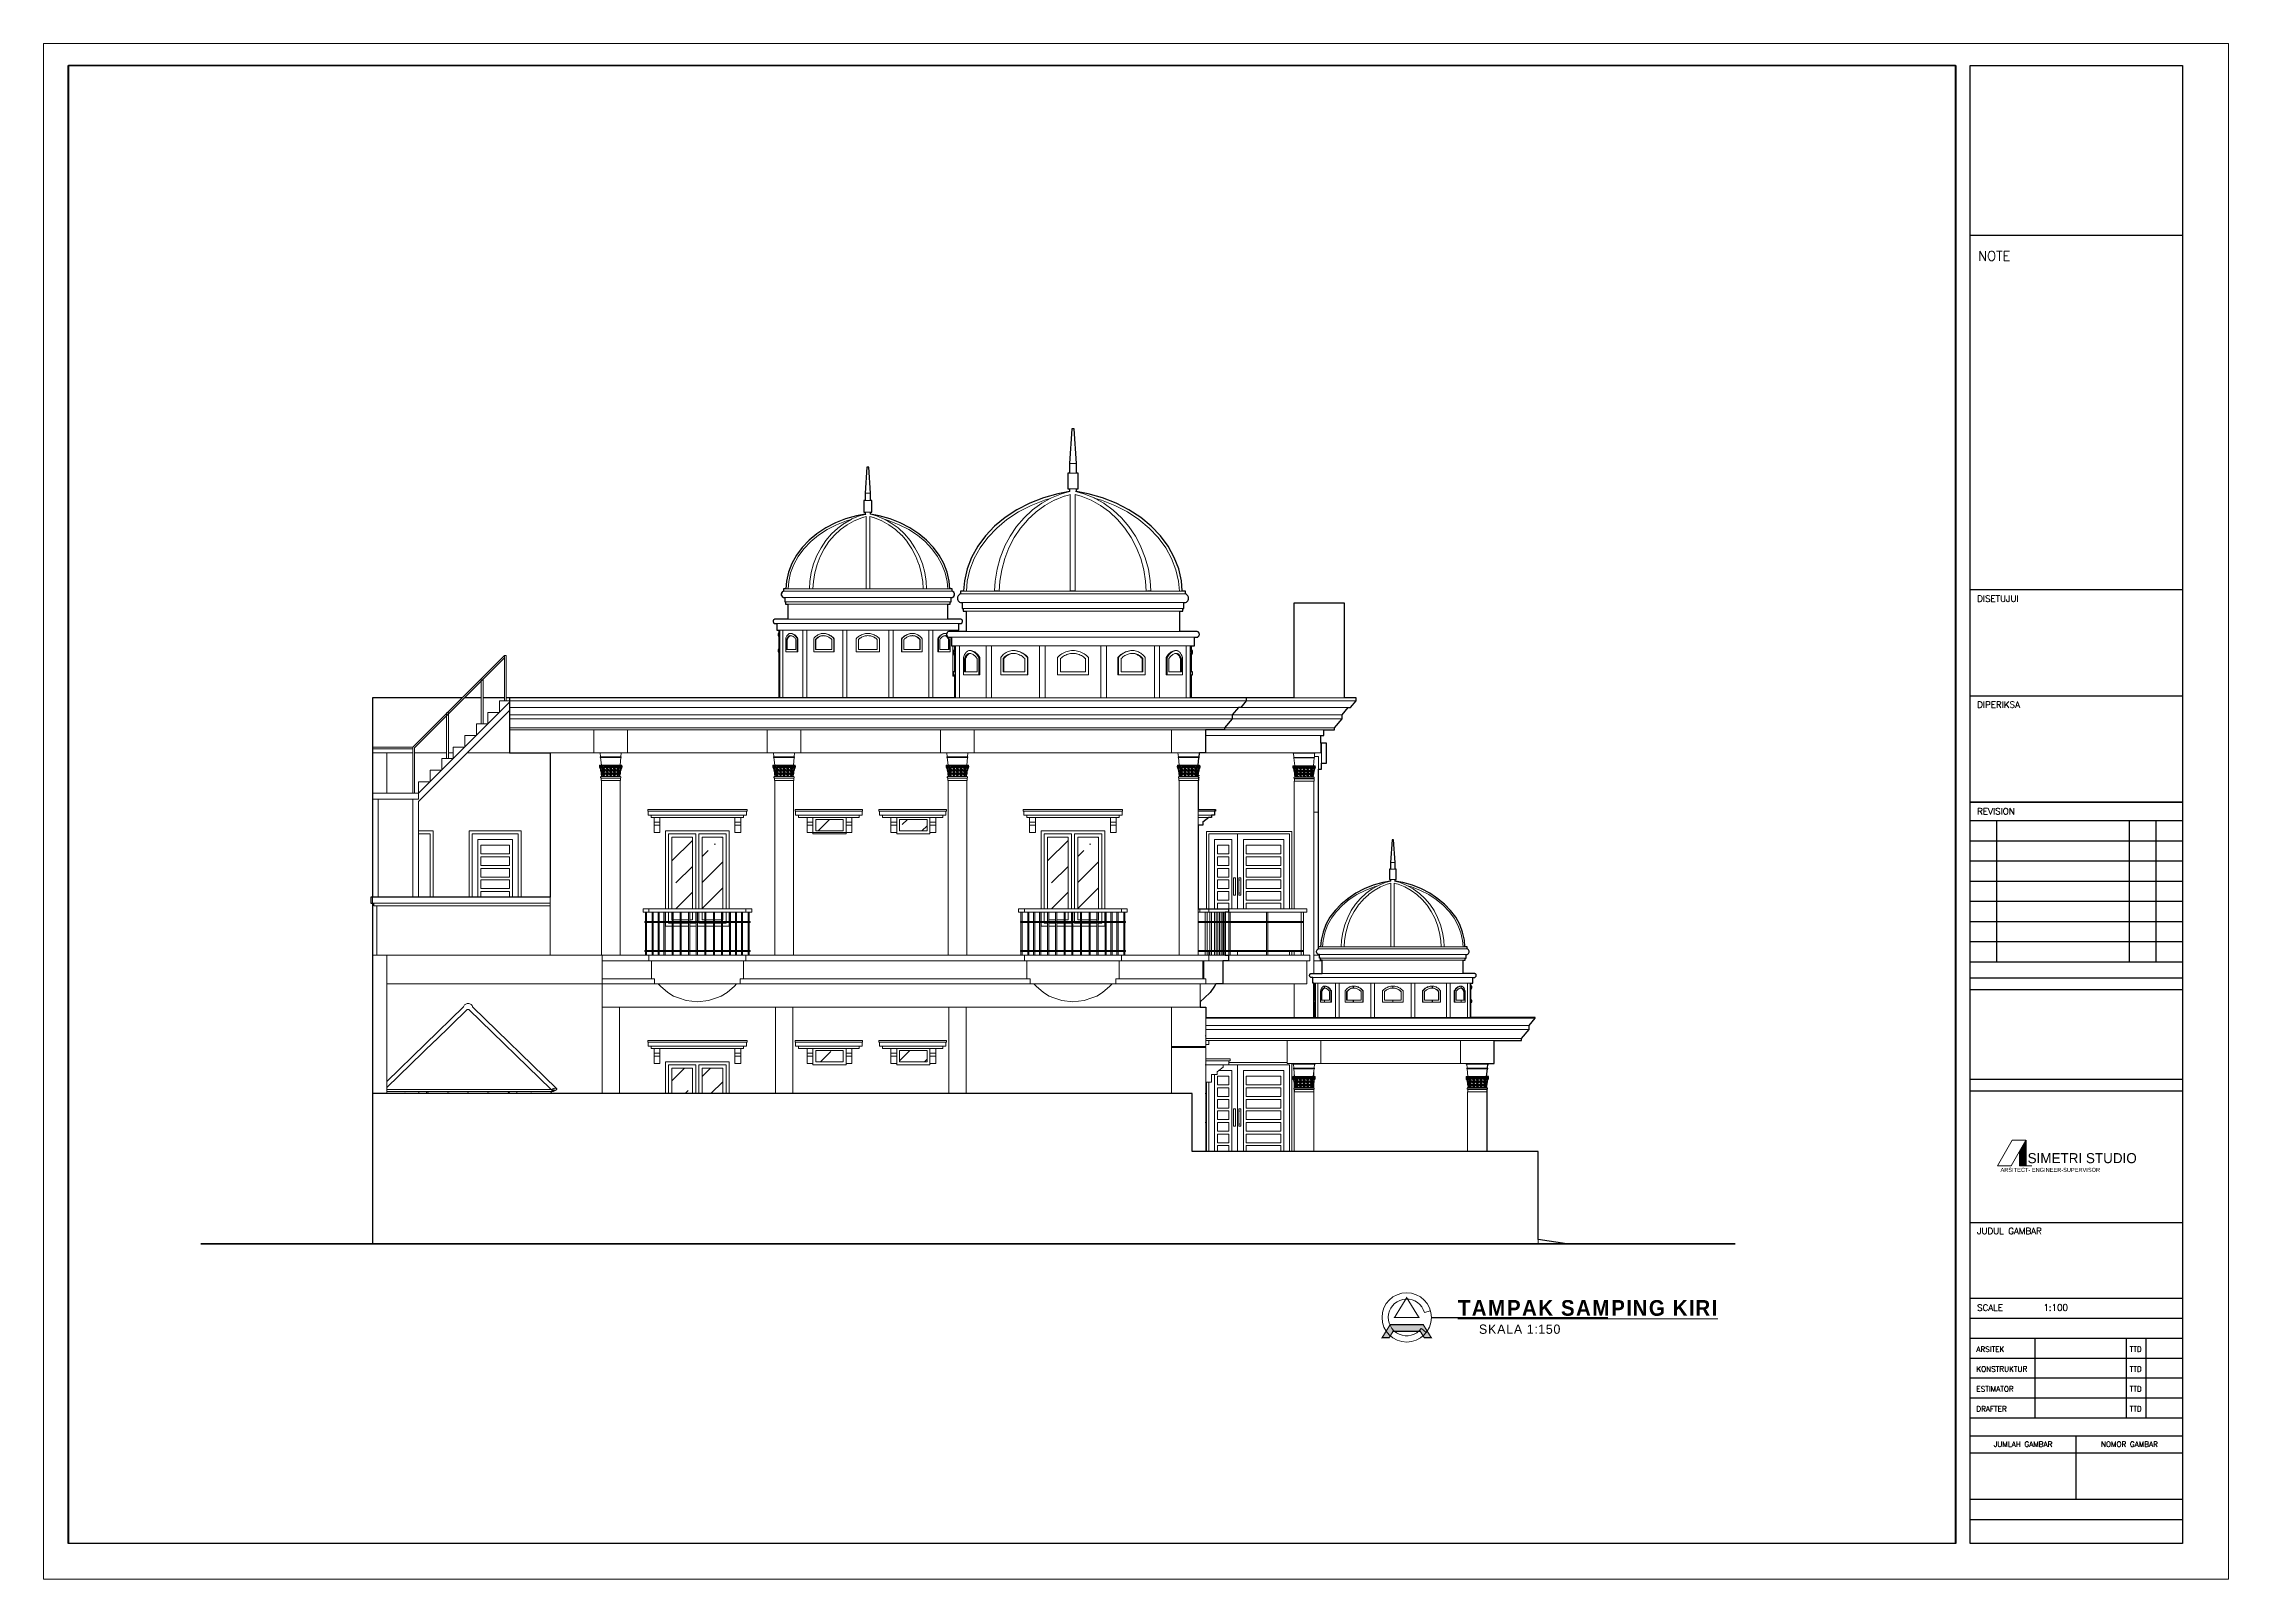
# Model space of a CAD drawing. Header units: millimetres. Extents: x -667 to -468, y -723 to -475.
# Drawn here: x -629 to -591.19, y -501.85 to -475.27 of the extents above; entities that cross this region are included whole.
import ezdxf
from ezdxf.enums import TextEntityAlignment as Align

# ---------------------------------------------------------------- set-up
doc = ezdxf.new("R2010")
doc.units = ezdxf.units.MM
doc.layers.get('0').update_dxf_attribs({"lineweight": 9})
doc.layers.get('Defpoints').update_dxf_attribs({"lineweight": 0})
for name, color, linetype, lineweight in [('dinding', 36, 'Continuous', 9), ('NOTASI', 250, 'Continuous', 5), ('TEXT1', 5, 'Continuous', 5)]:
    doc.layers.add(name, color=color, linetype=linetype, lineweight=lineweight)
doc.layers.add('KOP', color=1, linetype='Continuous')
doc.styles.add('ROMANS', font='romans.shx')
doc.styles.add('ROMS', font='romans.shx', dxfattribs={"width": 0.9, "height": 16})
doc.styles.get("Standard").update_dxf_attribs({"font": 'arial.ttf'})
pattern_1 = [(45, (-2e-12, -1.7216), (-0.4490128, 0.4490128), []), (45, (0.449, -1.7216), (-0.4490128, 0.4490128), [0.79375, -0.15875, 0, -0.15875])]

# ---------------------------------------------------------------- blocks, each defined once
blk = doc.blocks.new('EW2433')
at = {"layer": 'NOTASI', "ltscale": 0.6, "true_color": 0x7f0606}
blk.add_hatch(color=16, dxfattribs=at).paths.add_polyline_path([(501.093, -205.874), (501.035, -205.974), (501.035, -206.109), (501.093, -206.109)])
at = {"ltscale": 0.6}
for p, q in [((500.967, -205.874), (500.83, -206.109)), ((501.093, -205.874), (500.956, -206.109)), ((500.967, -205.874), (501.093, -205.874)), ((501.035, -205.974), (501.035, -206.109)), ((500.83, -206.109), (500.956, -206.109)), ((501.035, -206.109), (501.148, -206.109)), ((501.064, -206.109), (501.093, -206.109))]:
    blk.add_line(p, q, dxfattribs=at)
at = {"lineweight": 30, "ltscale": 0.6}
blk.add_line((501.093, -205.874), (501.093, -206.109), dxfattribs=at)
at = {"layer": 'Defpoints'}
for p, q in [((482.796, -195.749), (482.796, -209.927)), ((502.962, -195.749), (482.796, -195.749)), ((502.962, -209.927), (502.962, -195.749)), ((482.796, -209.927), (502.962, -209.927))]:
    blk.add_line(p, q, dxfattribs=at)
at = {"layer": 'KOP', "color": 11, "ltscale": 0.1}
for p, q in [((483.021, -209.596), (483.021, -195.95)), ((483.021, -195.95), (500.447, -195.95)), ((483.024, -195.952), (483.024, -209.593)), ((500.444, -195.952), (483.024, -195.952)), ((500.444, -209.593), (500.444, -195.952)), ((500.447, -195.95), (500.447, -209.596)), ((500.447, -209.596), (483.021, -209.596)), ((483.024, -209.593), (500.444, -209.593))]:
    blk.add_line(p, q, dxfattribs=at)
at = {"layer": 'KOP', "ltscale": 0.1}
blk.add_line((500.579, -195.95), (502.538, -195.95), dxfattribs=at)
at = {"layer": 'KOP', "linetype": 'Continuous'}
for p, q in [((500.579, -209.596), (500.579, -195.95)), ((500.579, -195.95), (502.538, -195.95)), ((502.538, -195.95), (502.538, -209.596)), ((500.579, -205.311), (500.579, -204.481)), ((500.579, -204.481), (502.538, -204.481)), ((502.538, -204.481), (502.538, -205.311)), ((502.538, -205.311), (500.579, -205.311)), ((500.579, -209.191), (500.579, -208.602)), ((500.579, -208.602), (502.538, -208.602)), ((502.538, -208.602), (502.538, -209.191)), ((502.538, -209.191), (500.579, -209.191)), ((500.579, -209.596), (500.579, -209.374)), ((500.579, -209.374), (502.538, -209.374)), ((502.538, -209.374), (502.538, -209.596)), ((502.538, -209.596), (500.579, -209.596)), ((502.538, -209.596), (500.579, -209.596))]:
    blk.add_line(p, q, dxfattribs=at)
at = {"layer": 'KOP', "color": 1, "ltscale": 0.1}
for p, q in [((502.538, -197.521), (500.579, -197.521)), ((502.538, -200.793), (500.579, -200.793)), ((502.538, -201.772), (500.579, -201.772)), ((502.538, -202.751), (500.579, -202.751)), ((502.538, -205.419), (500.579, -205.419)), ((502.538, -206.636), (500.579, -206.636)), ((502.538, -207.335), (500.579, -207.335))]:
    blk.add_line(p, q, dxfattribs=at)
at = {"layer": 'KOP', "color": 1, "linetype": 'Continuous', "ltscale": 0.01}
blk.add_line((500.579, -202.751), (502.538, -202.751), dxfattribs=at)
at = {"layer": 'KOP', "color": 4, "ltscale": 0.1}
for p, q in [((502.538, -202.925), (500.579, -202.925)), ((500.824, -204.228), (500.824, -202.925)), ((502.048, -202.925), (502.048, -204.228)), ((502.293, -202.925), (502.293, -204.228)), ((502.538, -203.111), (500.579, -203.111)), ((502.538, -203.297), (500.579, -203.297)), ((502.538, -203.483), (500.579, -203.483)), ((502.538, -203.67), (500.579, -203.67)), ((502.538, -203.856), (500.579, -203.856)), ((502.538, -204.042), (500.579, -204.042)), ((502.538, -204.228), (500.579, -204.228))]:
    blk.add_line(p, q, dxfattribs=at)
at = {"layer": 'KOP', "linetype": 'Continuous', "ltscale": 0.01}
blk.add_line((500.579, -204.373), (502.538, -204.373), dxfattribs=at)
at = {"layer": 'KOP', "color": 1, "linetype": 'Continuous'}
blk.add_line((502.538, -207.519), (500.579, -207.519), dxfattribs=at)
at = {"layer": 'KOP', "color": 3, "ltscale": 0.1}
for p, q in [((502.538, -207.703), (500.579, -207.703)), ((502.538, -207.887), (500.579, -207.887)), ((501.18, -208.438), (501.18, -207.703)), ((502.021, -208.438), (502.021, -207.703)), ((502.204, -208.438), (502.204, -207.703)), ((502.538, -208.07), (500.579, -208.07)), ((502.538, -208.254), (500.579, -208.254)), ((502.538, -208.438), (500.579, -208.438)), ((502.538, -208.438), (500.579, -208.438)), ((501.558, -209.191), (501.558, -208.602)), ((502.538, -208.761), (500.579, -208.761))]:
    blk.add_line(p, q, dxfattribs=at)
at = {"ltscale": 0.6, "attachment_point": 1}
for s, width, insert, char_height in [('{\\fDroid|b0|i0|c0|p34;SIMETRI STUDIO}', 1.64667, (501.109, -205.992), 0.09291), ('{\\fBankGothic Lt BT|b0|i0|c0|p34;ARSITECT- ENGINEER-SUPERVISOR}', 2.64756, (500.859, -206.128), 0.03767)]:
    blk.add_mtext_dynamic_manual_height_columns(s, width=width, gutter_width=1, heights=[0], dxfattribs=dict(at, insert=insert, char_height=char_height))
at = {"layer": 'KOP', "color": 1, "linetype": 'Continuous', "width": 1}
for s, height, style, p in [('NOTE', 0.0882, 'ROMANS', (500.652, -197.753)), ('DISETUJUI', 0.0588, 'ROMS', (500.643, -200.902)), ('DIPERIKSA', 0.0588, 'ROMS', (500.643, -201.881)), ('REVISION', 0.0588, 'ROMS', (500.643, -202.866)), ('JUDUL GAMBAR', 0.05879, 'ROMS', (500.643, -206.741)), ('SCALE', 0.0588, 'ROMS', (500.643, -207.448)), ('1:100', 0.0588, 'ROMS', (501.255, -207.447)), ('ARSITEK', 0.049, 'ROMS', (500.636, -207.827)), ('TTD', 0.049, 'ROMS', (502.05, -207.827)), ('KONSTRUKTUR', 0.04899, 'ROMS', (500.636, -208.01)), ('TTD', 0.049, 'ROMS', (502.05, -208.01)), ('ESTIMATOR', 0.049, 'ROMS', (500.636, -208.194)), ('TTD', 0.049, 'ROMS', (502.05, -208.194)), ('DRAFTER', 0.049, 'ROMS', (500.636, -208.378)), ('TTD', 0.049, 'ROMS', (502.05, -208.378))]:
    blk.add_text(s, height=height, dxfattribs=dict(at, style=style)).set_placement(p)
at = {"layer": 'KOP', "color": 1, "linetype": 'Continuous', "style": 'ROMANS', "width": 1}
for s, p in [('JUMLAH GAMBAR', (501.067, -208.68)), ('NOMOR GAMBAR', (502.049, -208.68))]:
    blk.add_text(s, height=0.04899, dxfattribs=at).set_placement(p, align=Align.MIDDLE)

msp = doc.modelspace()

# ---------------------------------------------------------------- hatches: boundary and pattern name
msp.add_hatch(color=256).paths.add_polyline_path([(-605.171, -497.558), (-605.102, -497.669), (-604.981, -497.669), (-605.119, -497.444), (-605.692, -497.444), (-605.831, -497.669), (-605.709, -497.669), (-605.641, -497.558)])
at = {"layer": 'NOTASI'}
h = msp.add_hatch(dxfattribs=at)
h.set_pattern_fill('ANSI35', color=256, scale=0.1, style=0)
h.set_pattern_definition(pattern_1)
h.paths.add_polyline_path([(-613.707, -488.698), (-614.182, -488.698), (-614.182, -488.895), (-613.707, -488.895)])
h.paths.add_polyline_path([(-615.157, -488.698), (-615.632, -488.698), (-615.632, -488.895), (-615.157, -488.895)])
h.paths.add_polyline_path([(-613.707, -492.698), (-614.182, -492.698), (-614.182, -492.895), (-613.707, -492.895)])
h.paths.add_polyline_path([(-615.157, -492.698), (-615.632, -492.698), (-615.632, -492.895), (-615.157, -492.895)])
h = msp.add_hatch(dxfattribs=at)
h.set_pattern_fill('ANSI35', color=256, scale=0.1, style=0)
h.set_pattern_definition([(45, (-6.5, -1.7216), (-0.4490128, 0.4490128), []), (45, (-6.051, -1.7216), (-0.4490128, 0.4490128), [0.79375, -0.15875, 0, -0.15875])])
h.paths.add_polyline_path([(-617.242, -489.005), (-617.597, -489.005), (-617.597, -490.245), (-617.242, -490.245)])
h.paths.add_polyline_path([(-617.767, -489.005), (-618.122, -489.005), (-618.122, -490.245), (-617.767, -490.245)])
h = msp.add_hatch(dxfattribs=at)
h.set_pattern_fill('ANSI35', color=256, scale=0.1, style=0)
h.set_pattern_definition(pattern_1)
h.paths.add_polyline_path([(-610.742, -489.005), (-611.097, -489.005), (-611.097, -490.245), (-610.742, -490.245)])
h.paths.add_polyline_path([(-611.267, -489.005), (-611.622, -489.005), (-611.622, -490.245), (-611.267, -490.245)])
h = msp.add_hatch(dxfattribs=at)
h.set_pattern_fill('ANSI35', color=256, scale=0.1, style=0)
h.set_pattern_definition(pattern_1)
h.paths.add_polyline_path([(-617.242, -493.005), (-617.597, -493.005), (-617.597, -493.445), (-617.242, -493.445)])
h.paths.add_polyline_path([(-617.767, -493.005), (-618.122, -493.005), (-618.122, -493.445), (-617.767, -493.445)])

# ---------------------------------------------------------------- linework, layer by layer
at = {"lineweight": 40}
msp.add_line((-626.278, -496.045), (-599.722, -496.045), dxfattribs=at)
for p, q in [((-605.152, -497.513), (-605.066, -497.579)), ((-605.099, -497.233), (-604.995, -497.203))]:
    msp.add_line(p, q)
at = {"lineweight": 30}
for points in [[(-602.632, -496.045), (-603.132, -495.97), (-603.132, -494.445), (-604.012, -494.445), (-604.012, -493.373), (-604.015, -493.373), (-604.015, -493.369), (-604.013, -493.368), (-604.011, -493.366), (-604.009, -493.364), (-604.008, -493.362), (-604.008, -493.359), (-604.007, -493.357), (-604.008, -493.354), (-604.008, -493.352), (-604.009, -493.35), (-604.011, -493.348), (-604.013, -493.346), (-604.015, -493.345), (-604.015, -493.341), (-604.024, -493.341), (-604.024, -493.331), (-604.019, -493.31), (-604.018, -493.299), (-604.016, -493.291), (-604.015, -493.29), (-604.015, -493.285), (-604.016, -493.285), (-604.016, -493.275), (-604.011, -493.254), (-604.007, -493.234), (-604.007, -493.232), (-604.006, -493.232), (-604.006, -493.219), (-603.993, -493.195), (-603.991, -493.179), (-603.988, -493.179), (-603.988, -493.165), (-603.991, -493.165), (-603.991, -493.149), (-604.022, -493.149), (-604.008, -493.013), (-604.003, -493.013), (-604.003, -493.005), (-604.007, -493.005), (-604, -492.932), (-603.991, -492.933), (-603.991, -492.925), (-603.891, -492.925), (-603.891, -492.525), (-603.421, -492.525), (-603.421, -492.493), (-603.288, -492.335), (-603.288, -492.267), (-603.182, -492.14), (-603.182, -492.125), (-604.293, -492.125), (-604.293, -491.861), (-604.28, -491.861), (-604.28, -491.828), (-604.293, -491.828), (-604.293, -491.644), (-604.291, -491.638), (-604.289, -491.629), (-604.287, -491.625), (-604.285, -491.621), (-604.283, -491.618), (-604.28, -491.616), (-604.28, -491.583), (-604.293, -491.583), (-604.293, -491.531), (-604.259, -491.531), (-604.259, -491.432), (-604.226, -491.432), (-604.22, -491.429), (-604.214, -491.425), (-604.209, -491.419), (-604.205, -491.413), (-604.203, -491.406), (-604.202, -491.399), (-604.203, -491.392), (-604.205, -491.385), (-604.209, -491.379), (-604.214, -491.373), (-604.22, -491.369), (-604.226, -491.366), (-604.426, -491.366), (-604.426, -491.135), (-604.393, -491.135), (-604.393, -491.102), (-604.379, -491.102), (-604.379, -491.036), (-604.359, -491.036), (-604.35, -491.031), (-604.342, -491.024), (-604.335, -491.016), (-604.33, -491.007), (-604.327, -490.997), (-604.326, -490.986), (-604.327, -490.976), (-604.33, -490.966), (-604.335, -490.957), (-604.342, -490.949), (-604.35, -490.942), (-604.359, -490.937), (-604.359, -490.904), (-604.397, -490.904), (-604.397, -490.901), (-604.407, -490.787), (-604.438, -490.651), (-604.489, -490.519), (-604.558, -490.392), (-604.646, -490.273), (-604.751, -490.163), (-604.905, -490.041), (-605.006, -489.975), (-605.152, -489.9), (-605.308, -489.838), (-605.472, -489.791), (-605.607, -489.766), (-605.607, -489.735), (-605.587, -489.735), (-605.587, -489.558), (-605.607, -489.558), (-605.607, -489.445), (-605.633, -489.049), (-605.646, -489.049), (-605.66, -489.049), (-605.685, -489.445), (-605.685, -489.558), (-605.705, -489.558), (-605.705, -489.735), (-605.685, -489.735), (-605.685, -489.766), (-605.82, -489.791), (-605.984, -489.838), (-606.14, -489.9), (-606.286, -489.975), (-606.387, -490.041), (-606.541, -490.163), (-606.646, -490.273), (-606.734, -490.392), (-606.804, -490.519), (-606.854, -490.651), (-606.885, -490.787), (-606.895, -490.901), (-606.896, -490.904), (-606.932, -490.904), (-606.932, -487.825), (-606.882, -487.825), (-606.882, -487.725), (-606.792, -487.725), (-606.792, -487.375), (-606.89, -487.375), (-606.89, -487.245), (-606.84, -487.245), (-606.84, -487.145), (-606.658, -487.145), (-606.658, -487.113), (-606.525, -486.955), (-606.525, -486.887), (-606.418, -486.76), (-606.378, -486.76), (-606.282, -486.645), (-606.282, -486.595), (-606.482, -486.595), (-606.482, -484.952), (-607.362, -484.952), (-607.362, -486.595), (-609.131, -486.595), (-609.131, -486.195), (-609.111, -486.195), (-609.111, -486.145), (-609.131, -486.145), (-609.131, -485.866), (-609.128, -485.852), (-609.125, -485.844), (-609.121, -485.834), (-609.117, -485.827), (-609.111, -485.823), (-609.111, -485.773), (-609.131, -485.773), (-609.131, -485.695), (-609.081, -485.695), (-609.081, -485.545), (-609.03, -485.545), (-609.02, -485.54), (-609.012, -485.534), (-609.005, -485.527), (-608.997, -485.511), (-608.994, -485.495), (-608.997, -485.479), (-609.004, -485.464), (-609.016, -485.453), (-609.03, -485.445), (-609.17, -485.445), (-609.333, -485.445), (-609.333, -485.095), (-609.283, -485.095), (-609.283, -485.045), (-609.262, -485.045), (-609.262, -484.945), (-609.232, -484.945), (-609.218, -484.937), (-609.206, -484.927), (-609.196, -484.915), (-609.188, -484.901), (-609.184, -484.886), (-609.182, -484.87), (-609.185, -484.851), (-609.188, -484.839), (-609.196, -484.825), (-609.206, -484.813), (-609.218, -484.802), (-609.232, -484.795), (-609.232, -484.745), (-609.289, -484.745), (-609.289, -484.741), (-609.305, -484.568), (-609.351, -484.362), (-609.428, -484.162), (-609.534, -483.97), (-609.667, -483.789), (-609.826, -483.622), (-610.008, -483.471), (-610.212, -483.337), (-610.433, -483.223), (-610.67, -483.13), (-610.918, -483.059), (-611.123, -483.02), (-611.123, -482.974), (-611.092, -482.974), (-611.092, -482.705), (-611.123, -482.705), (-611.123, -482.535), (-611.161, -481.935), (-611.182, -481.935), (-611.202, -481.935), (-611.241, -482.535), (-611.241, -482.705), (-611.272, -482.705), (-611.272, -482.974), (-611.241, -482.974), (-611.241, -483.02), (-611.445, -483.059), (-611.694, -483.13), (-611.93, -483.223), (-612.152, -483.337), (-612.355, -483.471), (-612.537, -483.622), (-612.696, -483.789), (-612.83, -483.97), (-612.936, -484.162), (-613.012, -484.362), (-613.059, -484.568), (-613.074, -484.741), (-613.075, -484.745), (-613.131, -484.745), (-613.131, -484.795), (-613.145, -484.802), (-613.158, -484.813), (-613.168, -484.825), (-613.175, -484.839), (-613.179, -484.851), (-613.181, -484.87), (-613.18, -484.886), (-613.175, -484.901), (-613.168, -484.915), (-613.158, -484.927), (-613.145, -484.937), (-613.131, -484.945), (-613.101, -484.945), (-613.101, -485.045), (-613.081, -485.045), (-613.081, -485.095), (-613.03, -485.095), (-613.03, -485.445), (-613.194, -485.445), (-613.333, -485.445), (-613.348, -485.453), (-613.359, -485.464), (-613.366, -485.479), (-613.369, -485.495), (-613.366, -485.511), (-613.358, -485.527), (-613.352, -485.534), (-613.344, -485.54), (-613.333, -485.545), (-613.283, -485.545), (-613.283, -485.695), (-613.232, -485.695), (-613.232, -485.773), (-613.252, -485.773), (-613.252, -485.823), (-613.247, -485.827), (-613.242, -485.834), (-613.238, -485.844), (-613.236, -485.852), (-613.232, -485.866), (-613.232, -486.145), (-613.252, -486.145), (-613.252, -486.195), (-613.232, -486.195), (-613.232, -486.595), (-616.27, -486.595)], [(-613.194, -485.445), (-613.194, -485.42), (-613.156, -485.42), (-613.156, -485.307), (-613.118, -485.307), (-613.111, -485.304), (-613.104, -485.299), (-613.097, -485.29), (-613.092, -485.274), (-613.093, -485.258), (-613.101, -485.244), (-613.111, -485.236), (-613.118, -485.232), (-613.345, -485.232), (-613.345, -484.97), (-613.307, -484.97), (-613.307, -484.932), (-613.292, -484.932), (-613.292, -484.857), (-613.27, -484.857), (-613.246, -484.84), (-613.235, -484.819), (-613.233, -484.795), (-613.246, -484.763), (-613.27, -484.745), (-613.27, -484.707), (-613.312, -484.707), (-613.312, -484.705), (-613.324, -484.575), (-613.359, -484.42), (-613.416, -484.27), (-613.496, -484.126), (-613.596, -483.991), (-613.715, -483.865), (-613.852, -483.752), (-614.004, -483.652), (-614.17, -483.566), (-614.348, -483.496), (-614.534, -483.443), (-614.687, -483.414), (-614.687, -483.38), (-614.664, -483.38), (-614.664, -483.177), (-614.687, -483.177), (-614.687, -483.05), (-614.716, -482.6), (-614.732, -482.6), (-614.747, -482.6), (-614.776, -483.05), (-614.776, -483.177), (-614.799, -483.177), (-614.799, -483.38), (-614.776, -483.38), (-614.776, -483.414), (-614.929, -483.443), (-615.116, -483.496), (-615.293, -483.566), (-615.459, -483.652), (-615.612, -483.752), (-615.748, -483.865), (-615.868, -483.991), (-615.968, -484.126), (-616.047, -484.27), (-616.105, -484.42), (-616.14, -484.575), (-616.151, -484.705), (-616.151, -484.707), (-616.194, -484.707), (-616.194, -484.745), (-616.217, -484.763), (-616.231, -484.795), (-616.229, -484.819), (-616.217, -484.84), (-616.194, -484.857), (-616.171, -484.857), (-616.171, -484.932), (-616.156, -484.932), (-616.156, -484.97), (-616.118, -484.97), (-616.118, -485.232), (-616.345, -485.232), (-616.353, -485.236), (-616.362, -485.244), (-616.37, -485.258), (-616.372, -485.274), (-616.367, -485.29), (-616.359, -485.299), (-616.353, -485.304), (-616.345, -485.307), (-616.307, -485.307), (-616.307, -485.42), (-616.27, -485.42), (-616.27, -485.479), (-616.284, -485.479), (-616.284, -485.516), (-616.282, -485.517), (-616.278, -485.522), (-616.274, -485.532), (-616.27, -485.548), (-616.27, -485.757), (-616.284, -485.757), (-616.284, -485.795), (-616.27, -485.795), (-616.27, -486.595), (-620.992, -486.595)], [(-621.757, -486.595), (-623.307, -486.595), (-623.307, -490.045), (-623.332, -490.045), (-623.332, -490.145), (-623.307, -490.145), (-623.307, -496.045)], [(-620.932, -486.595), (-620.932, -487.545), (-620.932, -487.545), (-620.232, -487.545), (-620.232, -490.045), (-623.307, -490.045)], [(-621.422, -486.595), (-621.714, -486.595)], [(-621.022, -486.595), (-621.392, -486.595)], [(-608.182, -486.595), (-608.182, -486.645), (-608.278, -486.76), (-608.318, -486.76), (-608.425, -486.887), (-608.425, -486.955), (-608.558, -487.113), (-608.558, -487.145), (-608.89, -487.145), (-608.89, -487.545), (-608.99, -487.545), (-608.99, -487.553), (-608.999, -487.553), (-609.005, -487.617), (-609.002, -487.617), (-609.002, -487.633), (-609.007, -487.633), (-609.019, -487.761), (-608.99, -487.761), (-608.99, -487.777), (-608.986, -487.777), (-608.987, -487.799), (-608.989, -487.799), (-608.99, -487.806), (-608.991, -487.815), (-609.004, -487.84), (-609.004, -487.852), (-609.006, -487.852), (-609.006, -487.854), (-609.01, -487.874), (-609.014, -487.895), (-609.014, -487.897), (-609.014, -487.897), (-609.014, -487.902), (-609.014, -487.902), (-609.014, -487.905), (-609.014, -487.905), (-609.014, -487.91), (-609.015, -487.911), (-609.017, -487.922), (-609.018, -487.93), (-609.022, -487.952), (-609.022, -487.953), (-609.014, -487.953), (-609.014, -487.957), (-609.008, -487.962), (-609.006, -487.966), (-609.006, -487.971), (-609.007, -487.974), (-609.014, -487.981), (-609.014, -487.985), (-609.01, -487.985), (-609.01, -488.025), (-609.012, -488.025), (-609.012, -488.525), (-608.712, -488.525), (-608.712, -488.556), (-608.732, -488.556), (-608.732, -488.625), (-608.782, -488.625), (-608.782, -488.666), (-608.832, -488.666), (-608.936, -488.745), (-608.936, -488.795), (-609.012, -488.795), (-609.012, -490.245), (-608.489, -490.245), (-608.489, -490.305), (-608.549, -490.305), (-608.549, -490.465), (-608.519, -490.465), (-608.519, -490.485), (-608.549, -490.485), (-608.549, -490.965), (-608.519, -490.965), (-608.519, -490.985), (-608.549, -490.985), (-608.549, -491.045), (-608.489, -491.045), (-608.489, -491.145), (-608.59, -491.145), (-608.59, -491.545), (-608.71, -491.545), (-608.732, -491.586), (-608.81, -491.691), (-608.904, -491.789), (-608.982, -491.854), (-608.982, -491.945), (-608.882, -491.945), (-608.882, -492.125), (-607.012, -492.125), (-607.012, -491.861), (-607.012, -491.861), (-607.012, -491.828), (-607.012, -491.828), (-607.012, -491.531), (-607.033, -491.531), (-607.033, -491.432), (-607.069, -491.43), (-607.083, -491.419), (-607.09, -491.399), (-607.081, -491.376), (-607.066, -491.366), (-607.012, -491.366), (-606.866, -491.366), (-606.866, -491.135), (-606.899, -491.135), (-606.899, -491.102), (-606.913, -491.102), (-606.913, -491.036), (-606.932, -491.036), (-606.942, -491.031), (-606.95, -491.024), (-606.956, -491.017), (-606.962, -491.007), (-606.965, -490.992), (-606.965, -490.976), (-606.962, -490.966), (-606.957, -490.957), (-606.95, -490.949), (-606.942, -490.942), (-606.933, -490.937), (-606.933, -490.904), (-606.932, -490.904)], [(-604.012, -494.445), (-609.12, -494.445), (-609.12, -493.445), (-623.307, -493.445)]]:
    msp.add_lwpolyline(points, dxfattribs=at)
msp.add_lwpolyline([(-613.194, -485.445), (-613.03, -485.445), (-613.03, -485.095), (-613.081, -485.095), (-613.081, -485.045), (-613.101, -485.045), (-613.101, -484.945), (-613.131, -484.945), (-613.145, -484.937), (-613.158, -484.927), (-613.168, -484.915), (-613.175, -484.901), (-613.18, -484.886), (-613.181, -484.87), (-613.179, -484.851), (-613.175, -484.839), (-613.168, -484.825), (-613.158, -484.813), (-613.145, -484.802), (-613.131, -484.795), (-613.131, -484.745), (-613.075, -484.745), (-613.074, -484.741), (-613.059, -484.568), (-613.012, -484.362), (-612.936, -484.162), (-612.83, -483.97), (-612.696, -483.789), (-612.537, -483.622), (-612.355, -483.471), (-612.152, -483.337), (-611.93, -483.223), (-611.694, -483.13), (-611.445, -483.059), (-611.241, -483.02), (-611.241, -482.974), (-611.272, -482.974), (-611.272, -482.705), (-611.241, -482.705), (-611.241, -482.535), (-611.202, -481.935), (-611.182, -481.935)])
msp.add_circle((-605.406, -497.319), 0.427)
msp.add_arc((-605.406, -497.319), 0.319, 15.8129, 322.6169)
at = {"layer": 'dinding'}
for p, q in [((-611.241, -482.535), (-611.202, -481.935)), ((-611.161, -481.935), (-611.202, -481.935)), ((-611.123, -482.535), (-611.161, -481.935)), ((-614.776, -483.05), (-614.747, -482.6)), ((-614.716, -482.6), (-614.747, -482.6)), ((-614.687, -483.05), (-614.716, -482.6)), ((-611.272, -482.705), (-611.272, -482.974)), ((-611.272, -482.705), (-611.241, -482.705)), ((-611.241, -482.535), (-611.241, -482.705)), ((-611.123, -482.535), (-611.241, -482.535)), ((-611.123, -482.705), (-611.241, -482.705)), ((-611.123, -482.535), (-611.123, -482.705)), ((-611.123, -482.705), (-611.092, -482.705)), ((-611.092, -482.705), (-611.092, -482.974)), ((-614.799, -483.177), (-614.799, -483.38)), ((-614.799, -483.177), (-614.776, -483.177)), ((-614.776, -483.05), (-614.776, -483.177)), ((-614.687, -483.05), (-614.776, -483.05)), ((-614.687, -483.177), (-614.776, -483.177)), ((-614.687, -483.05), (-614.687, -483.177)), ((-614.687, -483.177), (-614.664, -483.177)), ((-614.664, -483.177), (-614.664, -483.38)), ((-611.93, -483.223), (-611.694, -483.13)), ((-611.907, -483.263), (-611.674, -483.172)), ((-611.723, -483.225), (-611.578, -483.144)), ((-611.694, -483.13), (-611.445, -483.059)), ((-611.674, -483.172), (-611.578, -483.144)), ((-611.667, -483.263), (-611.505, -483.173)), ((-611.578, -483.144), (-611.556, -483.132)), ((-611.556, -483.132), (-611.381, -483.061)), ((-611.505, -483.173), (-611.502, -483.172)), ((-611.502, -483.172), (-611.333, -483.103)), ((-611.445, -483.059), (-611.241, -483.02)), ((-611.381, -483.061), (-611.239, -483.023)), ((-611.333, -483.103), (-611.329, -483.102)), ((-611.329, -483.102), (-611.258, -483.083)), ((-611.272, -482.974), (-611.241, -482.974)), ((-611.258, -483.083), (-611.231, -483.076)), ((-611.241, -482.974), (-611.241, -483.02)), ((-611.241, -482.974), (-611.123, -482.974)), ((-611.241, -483.02), (-611.241, -483.021)), ((-611.239, -483.023), (-611.234, -483.022)), ((-611.231, -483.102), (-611.231, -483.076)), ((-611.231, -483.102), (-611.231, -483.103)), ((-611.231, -483.103), (-611.231, -483.172)), ((-611.231, -483.172), (-611.231, -483.174)), ((-611.231, -483.174), (-611.231, -483.263)), ((-611.142, -483.083), (-611.142, -483.076)), ((-611.142, -483.076), (-611.086, -483.09)), ((-611.142, -483.102), (-611.142, -483.083)), ((-611.142, -483.103), (-611.142, -483.102)), ((-611.142, -483.172), (-611.142, -483.103)), ((-611.142, -483.173), (-611.142, -483.172)), ((-611.142, -483.263), (-611.142, -483.173)), ((-610.991, -483.06), (-611.136, -483.022)), ((-611.123, -482.974), (-611.123, -483.02)), ((-611.123, -482.974), (-611.092, -482.974)), ((-610.918, -483.059), (-611.123, -483.02)), ((-611.123, -483.02), (-611.123, -483.02)), ((-611.086, -483.09), (-611.042, -483.102)), ((-610.869, -483.172), (-611.042, -483.102)), ((-610.815, -483.131), (-610.991, -483.06)), ((-610.67, -483.13), (-610.918, -483.059)), ((-610.705, -483.263), (-610.869, -483.172)), ((-610.799, -483.141), (-610.815, -483.131)), ((-610.799, -483.141), (-610.69, -483.172)), ((-610.648, -483.225), (-610.799, -483.141)), ((-610.458, -483.263), (-610.69, -483.172)), ((-610.433, -483.223), (-610.67, -483.13)), ((-615.459, -483.652), (-615.293, -483.566)), ((-615.293, -483.566), (-615.116, -483.496)), ((-615.275, -483.596), (-615.1, -483.527)), ((-615.254, -483.656), (-615.137, -483.571)), ((-615.132, -483.567), (-615.137, -483.571)), ((-615.132, -483.567), (-615.019, -483.504)), ((-615.116, -483.496), (-614.929, -483.443)), ((-615.019, -483.504), (-615.1, -483.527)), ((-615.089, -483.596), (-614.966, -483.527)), ((-615.019, -483.504), (-615.007, -483.497)), ((-615.007, -483.497), (-614.875, -483.444)), ((-614.966, -483.527), (-614.836, -483.475)), ((-614.929, -483.443), (-614.776, -483.414)), ((-614.875, -483.444), (-614.772, -483.417)), ((-614.803, -483.466), (-614.836, -483.475)), ((-614.761, -483.456), (-614.803, -483.466)), ((-614.799, -483.38), (-614.776, -483.38)), ((-614.776, -483.38), (-614.776, -483.414)), ((-614.687, -483.38), (-614.776, -483.38)), ((-614.776, -483.414), (-614.775, -483.414)), ((-614.772, -483.417), (-614.766, -483.415)), ((-614.761, -483.461), (-614.761, -483.456)), ((-614.761, -483.475), (-614.761, -483.461)), ((-614.761, -483.476), (-614.761, -483.475)), ((-614.761, -483.527), (-614.761, -483.476)), ((-614.761, -483.529), (-614.761, -483.527)), ((-614.761, -483.596), (-614.761, -483.529)), ((-614.675, -483.461), (-614.695, -483.456)), ((-614.695, -483.475), (-614.695, -483.456)), ((-614.695, -483.475), (-614.695, -483.476)), ((-614.695, -483.476), (-614.695, -483.527)), ((-614.695, -483.527), (-614.695, -483.529)), ((-614.695, -483.529), (-614.695, -483.596)), ((-614.688, -483.416), (-614.693, -483.415)), ((-614.583, -483.444), (-614.688, -483.416)), ((-614.687, -483.38), (-614.687, -483.414)), ((-614.687, -483.38), (-614.664, -483.38)), ((-614.534, -483.443), (-614.687, -483.414)), ((-614.687, -483.414), (-614.687, -483.415)), ((-614.621, -483.475), (-614.675, -483.461)), ((-614.619, -483.476), (-614.621, -483.475)), ((-614.491, -483.527), (-614.619, -483.476)), ((-614.451, -483.498), (-614.583, -483.444)), ((-614.348, -483.496), (-614.534, -483.443)), ((-614.489, -483.529), (-614.491, -483.527)), ((-614.368, -483.596), (-614.489, -483.529)), ((-614.434, -483.507), (-614.451, -483.498)), ((-614.434, -483.507), (-614.362, -483.527)), ((-614.326, -483.567), (-614.434, -483.507)), ((-614.188, -483.596), (-614.362, -483.527)), ((-614.17, -483.566), (-614.348, -483.496)), ((-614.208, -483.653), (-614.326, -483.567)), ((-614.004, -483.652), (-614.17, -483.566)), ((-612.537, -483.622), (-612.355, -483.471)), ((-612.502, -483.654), (-612.324, -483.506)), ((-612.355, -483.471), (-612.152, -483.337)), ((-612.324, -483.506), (-612.124, -483.375)), ((-612.158, -483.627), (-612.029, -483.477)), ((-612.152, -483.337), (-611.93, -483.223)), ((-612.124, -483.375), (-611.907, -483.263)), ((-612.087, -483.654), (-611.963, -483.509)), ((-612.029, -483.477), (-611.886, -483.343)), ((-611.963, -483.509), (-611.961, -483.506)), ((-611.961, -483.506), (-611.823, -483.378)), ((-611.886, -483.343), (-611.88, -483.339)), ((-611.88, -483.339), (-611.723, -483.225)), ((-611.823, -483.378), (-611.82, -483.375)), ((-611.82, -483.375), (-611.67, -483.265)), ((-611.67, -483.265), (-611.667, -483.263)), ((-611.231, -483.263), (-611.231, -483.266)), ((-611.231, -483.266), (-611.231, -483.375)), ((-611.231, -483.375), (-611.231, -483.378)), ((-611.231, -483.378), (-611.231, -483.506)), ((-611.231, -483.506), (-611.231, -483.51)), ((-611.231, -483.51), (-611.231, -483.654)), ((-611.142, -483.265), (-611.142, -483.263)), ((-611.142, -483.375), (-611.142, -483.265)), ((-611.142, -483.378), (-611.142, -483.375)), ((-611.142, -483.506), (-611.142, -483.378)), ((-611.142, -483.509), (-611.142, -483.506)), ((-611.142, -483.654), (-611.142, -483.509)), ((-610.551, -483.375), (-610.705, -483.263)), ((-610.648, -483.225), (-610.641, -483.229)), ((-610.485, -483.343), (-610.641, -483.229)), ((-610.41, -483.506), (-610.551, -483.375)), ((-610.342, -483.476), (-610.485, -483.343)), ((-610.24, -483.375), (-610.458, -483.263)), ((-610.212, -483.337), (-610.433, -483.223)), ((-610.284, -483.654), (-610.41, -483.506)), ((-610.213, -483.627), (-610.342, -483.476)), ((-610.041, -483.506), (-610.24, -483.375)), ((-610.008, -483.471), (-610.212, -483.337)), ((-609.863, -483.654), (-610.041, -483.506)), ((-609.826, -483.622), (-610.008, -483.471)), ((-615.868, -483.991), (-615.748, -483.865)), ((-615.838, -484.012), (-615.721, -483.889)), ((-615.748, -483.865), (-615.612, -483.752)), ((-615.721, -483.889), (-615.587, -483.778)), ((-615.612, -483.752), (-615.459, -483.652)), ((-615.587, -483.778), (-615.438, -483.68)), ((-615.542, -483.994), (-615.458, -483.869)), ((-615.487, -484.012), (-615.405, -483.889)), ((-615.458, -483.869), (-615.362, -483.756)), ((-615.438, -483.68), (-615.275, -483.596)), ((-615.405, -483.889), (-615.31, -483.778)), ((-615.362, -483.756), (-615.254, -483.656)), ((-615.31, -483.778), (-615.205, -483.68)), ((-615.205, -483.68), (-615.089, -483.596)), ((-614.761, -483.598), (-614.761, -483.596)), ((-614.761, -483.68), (-614.761, -483.598)), ((-614.761, -483.682), (-614.761, -483.68)), ((-614.761, -483.778), (-614.761, -483.682)), ((-614.761, -483.78), (-614.761, -483.778)), ((-614.761, -483.889), (-614.761, -483.78)), ((-614.761, -483.891), (-614.761, -483.889)), ((-614.761, -484.012), (-614.761, -483.891)), ((-614.695, -483.596), (-614.695, -483.598)), ((-614.695, -483.598), (-614.695, -483.68)), ((-614.695, -483.68), (-614.695, -483.682)), ((-614.695, -483.682), (-614.695, -483.778)), ((-614.695, -483.778), (-614.695, -483.781)), ((-614.695, -483.782), (-614.695, -483.781)), ((-614.695, -483.782), (-614.695, -483.889)), ((-614.695, -483.889), (-614.695, -483.892)), ((-614.695, -483.892), (-614.695, -483.893)), ((-614.695, -483.893), (-614.695, -484.012)), ((-614.366, -483.598), (-614.368, -483.596)), ((-614.253, -483.68), (-614.366, -483.598)), ((-614.251, -483.682), (-614.253, -483.68)), ((-614.147, -483.778), (-614.251, -483.682)), ((-614.204, -483.656), (-614.208, -483.653)), ((-614.096, -483.756), (-614.204, -483.656)), ((-614.025, -483.68), (-614.188, -483.596)), ((-614.145, -483.78), (-614.147, -483.778)), ((-614.053, -483.889), (-614.145, -483.78)), ((-614, -483.869), (-614.096, -483.756)), ((-614.051, -483.891), (-614.053, -483.889)), ((-613.97, -484.012), (-614.051, -483.891)), ((-613.875, -483.778), (-614.025, -483.68)), ((-613.852, -483.752), (-614.004, -483.652)), ((-613.916, -483.994), (-614, -483.869)), ((-613.741, -483.889), (-613.875, -483.778)), ((-613.715, -483.865), (-613.852, -483.752)), ((-613.625, -484.012), (-613.741, -483.889)), ((-613.596, -483.991), (-613.715, -483.865)), ((-612.83, -483.97), (-612.696, -483.789)), ((-612.787, -483.994), (-612.657, -483.817)), ((-612.696, -483.789), (-612.537, -483.622)), ((-612.657, -483.817), (-612.502, -483.654)), ((-612.364, -483.974), (-612.27, -483.794)), ((-612.289, -483.994), (-612.199, -483.82)), ((-612.27, -483.794), (-612.158, -483.627)), ((-612.199, -483.82), (-612.197, -483.817)), ((-612.197, -483.817), (-612.089, -483.657)), ((-612.089, -483.657), (-612.087, -483.654)), ((-611.231, -483.654), (-611.231, -483.658)), ((-611.231, -483.659), (-611.231, -483.817)), ((-611.231, -483.817), (-611.231, -483.821)), ((-611.231, -483.822), (-611.231, -483.994)), ((-611.142, -483.657), (-611.142, -483.654)), ((-611.142, -483.817), (-611.142, -483.657)), ((-611.142, -483.82), (-611.142, -483.817)), ((-611.142, -483.994), (-611.142, -483.82)), ((-610.174, -483.817), (-610.284, -483.654)), ((-610.101, -483.793), (-610.213, -483.627)), ((-610.082, -483.994), (-610.174, -483.817)), ((-610.007, -483.973), (-610.101, -483.793)), ((-609.707, -483.817), (-609.863, -483.654)), ((-609.667, -483.789), (-609.826, -483.622)), ((-609.577, -483.994), (-609.707, -483.817)), ((-609.534, -483.97), (-609.667, -483.789)), ((-616.105, -484.42), (-616.047, -484.27)), ((-616.068, -484.43), (-616.012, -484.284)), ((-616.047, -484.27), (-615.968, -484.126)), ((-616.012, -484.284), (-615.935, -484.144)), ((-615.968, -484.126), (-615.868, -483.991)), ((-615.935, -484.144), (-615.838, -484.012)), ((-615.71, -484.423), (-615.67, -484.275)), ((-615.67, -484.275), (-615.614, -484.132)), ((-615.65, -484.43), (-615.611, -484.284)), ((-615.613, -484.129), (-615.614, -484.132)), ((-615.613, -484.129), (-615.542, -483.994)), ((-615.611, -484.284), (-615.556, -484.144)), ((-615.556, -484.144), (-615.487, -484.012)), ((-614.761, -484.014), (-614.761, -484.012)), ((-614.761, -484.144), (-614.761, -484.014)), ((-614.762, -484.146), (-614.761, -484.144)), ((-614.762, -484.284), (-614.762, -484.146)), ((-614.762, -484.285), (-614.762, -484.284)), ((-614.762, -484.43), (-614.762, -484.285)), ((-614.695, -484.012), (-614.695, -484.014)), ((-614.695, -484.014), (-614.695, -484.015)), ((-614.695, -484.015), (-614.695, -484.144)), ((-614.695, -484.144), (-614.695, -484.146)), ((-614.695, -484.146), (-614.695, -484.147)), ((-614.695, -484.147), (-614.695, -484.284)), ((-614.695, -484.284), (-614.695, -484.286)), ((-614.695, -484.286), (-614.695, -484.286)), ((-614.695, -484.286), (-614.695, -484.43)), ((-613.969, -484.014), (-613.97, -484.012)), ((-613.901, -484.144), (-613.969, -484.014)), ((-613.845, -484.129), (-613.916, -483.994)), ((-613.901, -484.146), (-613.901, -484.144)), ((-613.847, -484.284), (-613.901, -484.146)), ((-613.846, -484.285), (-613.847, -484.284)), ((-613.807, -484.43), (-613.846, -484.285)), ((-613.844, -484.132), (-613.845, -484.129)), ((-613.788, -484.275), (-613.844, -484.132)), ((-613.748, -484.424), (-613.788, -484.275)), ((-613.527, -484.144), (-613.625, -484.012)), ((-613.496, -484.126), (-613.596, -483.991)), ((-613.45, -484.284), (-613.527, -484.144)), ((-613.416, -484.27), (-613.496, -484.126)), ((-613.394, -484.43), (-613.45, -484.284)), ((-613.359, -484.42), (-613.416, -484.27)), ((-613.012, -484.362), (-612.936, -484.162)), ((-612.965, -484.375), (-612.89, -484.18)), ((-612.936, -484.162), (-612.83, -483.97)), ((-612.89, -484.18), (-612.787, -483.994)), ((-612.493, -484.367), (-612.44, -484.168)), ((-612.44, -484.168), (-612.365, -483.978)), ((-612.415, -484.375), (-612.362, -484.182)), ((-612.365, -483.978), (-612.364, -483.974)), ((-612.362, -484.18), (-612.29, -483.996)), ((-612.362, -484.182), (-612.362, -484.18)), ((-612.29, -483.996), (-612.289, -483.994)), ((-611.231, -483.994), (-611.231, -483.997)), ((-611.231, -483.997), (-611.231, -484.18)), ((-611.231, -484.18), (-611.231, -484.183)), ((-611.231, -484.183), (-611.231, -484.375)), ((-611.142, -483.996), (-611.142, -483.994)), ((-611.142, -484.18), (-611.142, -483.996)), ((-611.142, -484.182), (-611.142, -484.18)), ((-611.142, -484.375), (-611.142, -484.182)), ((-610.01, -484.18), (-610.082, -483.994)), ((-609.957, -484.375), (-610.01, -484.18)), ((-610.007, -483.973), (-610.005, -483.978)), ((-609.931, -484.168), (-610.005, -483.978)), ((-609.877, -484.366), (-609.931, -484.168)), ((-609.474, -484.18), (-609.577, -483.994)), ((-609.428, -484.162), (-609.534, -483.97)), ((-609.4, -484.375), (-609.474, -484.18)), ((-609.351, -484.362), (-609.428, -484.162)), ((-616.194, -484.745), (-616.194, -484.707)), ((-616.194, -484.707), (-616.118, -484.707)), ((-616.194, -484.707), (-616.118, -484.707)), ((-616.151, -484.705), (-616.14, -484.575)), ((-616.151, -484.705), (-616.118, -484.707)), ((-616.14, -484.575), (-616.105, -484.42)), ((-616.113, -484.707), (-616.118, -484.707)), ((-616.113, -484.707), (-616.102, -484.581)), ((-615.733, -484.707), (-616.113, -484.707)), ((-616.102, -484.58), (-616.068, -484.43)), ((-615.766, -484.707), (-615.712, -484.707)), ((-615.743, -484.705), (-615.735, -484.577)), ((-615.742, -484.705), (-615.743, -484.705)), ((-615.743, -484.705), (-615.741, -484.706)), ((-615.738, -484.705), (-615.742, -484.705)), ((-615.741, -484.706), (-615.737, -484.707)), ((-615.732, -484.705), (-615.738, -484.705)), ((-615.737, -484.707), (-615.733, -484.707)), ((-615.735, -484.577), (-615.71, -484.423)), ((-615.686, -484.707), (-615.733, -484.707)), ((-615.725, -484.705), (-615.732, -484.705)), ((-615.716, -484.705), (-615.725, -484.705)), ((-615.707, -484.706), (-615.716, -484.705)), ((-615.697, -484.706), (-615.707, -484.706)), ((-615.689, -484.707), (-615.697, -484.706)), ((-615.686, -484.707), (-615.689, -484.707)), ((-615.682, -484.707), (-615.686, -484.707)), ((-615.682, -484.707), (-615.674, -484.581)), ((-614.762, -484.707), (-615.682, -484.707)), ((-615.674, -484.58), (-615.65, -484.43)), ((-614.762, -484.581), (-614.762, -484.58)), ((-614.762, -484.707), (-614.762, -484.581)), ((-614.761, -484.707), (-614.762, -484.707)), ((-614.762, -484.431), (-614.762, -484.43)), ((-614.762, -484.58), (-614.762, -484.431)), ((-614.758, -484.706), (-614.761, -484.707)), ((-614.761, -484.707), (-614.761, -484.707)), ((-614.695, -484.707), (-614.761, -484.707)), ((-614.753, -484.705), (-614.758, -484.706)), ((-614.745, -484.705), (-614.753, -484.705)), ((-614.737, -484.705), (-614.745, -484.705)), ((-614.727, -484.705), (-614.737, -484.705)), ((-614.718, -484.705), (-614.727, -484.705)), ((-614.71, -484.705), (-614.718, -484.705)), ((-614.703, -484.706), (-614.71, -484.705)), ((-614.697, -484.706), (-614.703, -484.706)), ((-614.695, -484.707), (-614.697, -484.706)), ((-614.695, -484.43), (-614.695, -484.431)), ((-614.695, -484.58), (-614.695, -484.431)), ((-614.695, -484.431), (-614.695, -484.431)), ((-614.695, -484.707), (-614.695, -484.581)), ((-614.695, -484.707), (-614.695, -484.707)), ((-614.695, -484.707), (-614.695, -484.707)), ((-613.775, -484.707), (-614.695, -484.707)), ((-613.807, -484.431), (-613.807, -484.43)), ((-613.783, -484.58), (-613.807, -484.431)), ((-613.783, -484.581), (-613.783, -484.58)), ((-613.775, -484.707), (-613.783, -484.581)), ((-613.775, -484.707), (-613.781, -484.707)), ((-613.772, -484.707), (-613.775, -484.707)), ((-613.768, -484.707), (-613.772, -484.707)), ((-613.725, -484.707), (-613.772, -484.707)), ((-613.76, -484.706), (-613.768, -484.707)), ((-613.751, -484.705), (-613.76, -484.706)), ((-613.741, -484.705), (-613.751, -484.705)), ((-613.698, -484.707), (-613.751, -484.707)), ((-613.724, -484.577), (-613.748, -484.424)), ((-613.733, -484.705), (-613.741, -484.705)), ((-613.725, -484.705), (-613.733, -484.705)), ((-613.72, -484.705), (-613.725, -484.705)), ((-613.725, -484.707), (-613.722, -484.707)), ((-613.349, -484.707), (-613.725, -484.707)), ((-613.716, -484.706), (-613.724, -484.577)), ((-613.722, -484.707), (-613.718, -484.706)), ((-613.716, -484.705), (-613.72, -484.705)), ((-613.718, -484.706), (-613.716, -484.706)), ((-613.716, -484.706), (-613.716, -484.705)), ((-613.36, -484.58), (-613.394, -484.43)), ((-613.349, -484.707), (-613.36, -484.581)), ((-613.324, -484.575), (-613.359, -484.42)), ((-613.349, -484.707), (-613.35, -484.707)), ((-613.345, -484.707), (-613.349, -484.707)), ((-613.345, -484.707), (-613.312, -484.705)), ((-613.345, -484.707), (-613.27, -484.707)), ((-613.27, -484.707), (-613.345, -484.707)), ((-613.312, -484.705), (-613.324, -484.575)), ((-613.27, -484.745), (-613.27, -484.707)), ((-613.074, -484.741), (-613.059, -484.568)), ((-613.059, -484.568), (-613.012, -484.362)), ((-613.025, -484.745), (-613.01, -484.576)), ((-613.01, -484.575), (-612.965, -484.375)), ((-613.01, -484.576), (-613.01, -484.575)), ((-612.537, -484.742), (-612.526, -484.571)), ((-612.526, -484.571), (-612.493, -484.367)), ((-612.457, -484.745), (-612.447, -484.576)), ((-612.447, -484.575), (-612.415, -484.376)), ((-612.447, -484.576), (-612.447, -484.575)), ((-612.415, -484.376), (-612.415, -484.375)), ((-611.231, -484.375), (-611.231, -484.377)), ((-611.231, -484.377), (-611.231, -484.575)), ((-611.231, -484.745), (-611.231, -484.576)), ((-611.142, -484.376), (-611.142, -484.375)), ((-611.142, -484.575), (-611.142, -484.376)), ((-611.142, -484.576), (-611.142, -484.575)), ((-611.142, -484.745), (-611.142, -484.576)), ((-609.925, -484.575), (-609.957, -484.375)), ((-609.914, -484.745), (-609.925, -484.576)), ((-609.845, -484.57), (-609.877, -484.366)), ((-609.834, -484.742), (-609.845, -484.57)), ((-609.355, -484.575), (-609.4, -484.375)), ((-609.34, -484.745), (-609.355, -484.576)), ((-609.305, -484.568), (-609.351, -484.362)), ((-609.289, -484.741), (-609.305, -484.568)), ((-616.23, -484.789), (-616.231, -484.801)), ((-616.231, -484.801), (-616.23, -484.813)), ((-616.227, -484.778), (-616.23, -484.789)), ((-616.23, -484.813), (-616.227, -484.824)), ((-616.221, -484.767), (-616.227, -484.778)), ((-616.227, -484.824), (-616.221, -484.835)), ((-616.214, -484.758), (-616.221, -484.767)), ((-616.221, -484.835), (-616.214, -484.844)), ((-616.204, -484.751), (-616.214, -484.758)), ((-616.214, -484.844), (-616.204, -484.852)), ((-616.194, -484.745), (-616.204, -484.751)), ((-616.204, -484.852), (-616.194, -484.857)), ((-613.27, -484.745), (-616.194, -484.745)), ((-616.171, -484.857), (-616.194, -484.857)), ((-616.171, -484.857), (-616.171, -484.932)), ((-616.171, -484.857), (-613.292, -484.857)), ((-616.156, -484.932), (-616.171, -484.932)), ((-616.156, -484.932), (-616.156, -484.97)), ((-616.156, -484.932), (-613.307, -484.932)), ((-616.118, -484.97), (-616.156, -484.97)), ((-616.118, -484.97), (-616.118, -485.232)), ((-616.118, -484.97), (-613.345, -484.97)), ((-613.307, -484.97), (-613.345, -484.97)), ((-613.345, -484.97), (-613.345, -485.232)), ((-613.292, -484.932), (-613.307, -484.932)), ((-613.307, -484.932), (-613.307, -484.97)), ((-613.292, -484.857), (-613.292, -484.932)), ((-613.27, -484.857), (-613.292, -484.857)), ((-613.27, -484.745), (-613.259, -484.751)), ((-613.259, -484.852), (-613.27, -484.857)), ((-613.259, -484.751), (-613.25, -484.758)), ((-613.25, -484.844), (-613.259, -484.852)), ((-613.25, -484.758), (-613.242, -484.767)), ((-613.242, -484.835), (-613.25, -484.844)), ((-613.242, -484.767), (-613.237, -484.778)), ((-613.237, -484.824), (-613.242, -484.835)), ((-613.237, -484.778), (-613.233, -484.789)), ((-613.233, -484.813), (-613.237, -484.824)), ((-613.233, -484.789), (-613.232, -484.801)), ((-613.232, -484.801), (-613.233, -484.813)), ((-613.18, -484.854), (-613.181, -484.87)), ((-613.181, -484.87), (-613.18, -484.886)), ((-613.175, -484.839), (-613.18, -484.854)), ((-613.18, -484.886), (-613.175, -484.901)), ((-613.168, -484.825), (-613.175, -484.839)), ((-613.175, -484.901), (-613.168, -484.915)), ((-613.158, -484.813), (-613.168, -484.825)), ((-613.168, -484.915), (-613.158, -484.927)), ((-613.145, -484.802), (-613.158, -484.813)), ((-613.158, -484.927), (-613.145, -484.937)), ((-613.131, -484.795), (-613.145, -484.802)), ((-613.145, -484.937), (-613.131, -484.945)), ((-613.131, -484.795), (-613.131, -484.745)), ((-613.131, -484.745), (-613.03, -484.745)), ((-613.131, -484.745), (-613.03, -484.745)), ((-609.232, -484.795), (-613.131, -484.795)), ((-613.101, -484.945), (-613.131, -484.945)), ((-613.101, -484.945), (-613.101, -485.045)), ((-609.262, -484.945), (-613.101, -484.945)), ((-613.081, -485.045), (-613.101, -485.045)), ((-613.081, -485.045), (-613.081, -485.095)), ((-613.081, -485.045), (-609.283, -485.045)), ((-613.081, -485.095), (-613.03, -485.095)), ((-613.03, -484.745), (-613.074, -484.741)), ((-613.03, -484.745), (-613.025, -484.745)), ((-613.03, -485.095), (-613.03, -485.445)), ((-613.03, -485.095), (-609.333, -485.095)), ((-612.524, -484.745), (-613.025, -484.745)), ((-613.025, -484.745), (-613.024, -484.745)), ((-612.56, -484.745), (-612.489, -484.745)), ((-612.534, -484.743), (-612.537, -484.742)), ((-612.537, -484.742), (-612.536, -484.742)), ((-612.536, -484.742), (-612.531, -484.741)), ((-612.528, -484.744), (-612.534, -484.743)), ((-612.531, -484.741), (-612.524, -484.741)), ((-612.524, -484.745), (-612.528, -484.744)), ((-612.524, -484.741), (-612.514, -484.741)), ((-612.524, -484.745), (-612.461, -484.745)), ((-612.514, -484.741), (-612.502, -484.742)), ((-612.502, -484.742), (-612.49, -484.742)), ((-612.49, -484.742), (-612.478, -484.743)), ((-612.478, -484.743), (-612.466, -484.744)), ((-612.466, -484.744), (-612.461, -484.745)), ((-612.461, -484.745), (-612.457, -484.745)), ((-612.457, -484.745), (-611.231, -484.745)), ((-612.457, -484.745), (-612.449, -484.745)), ((-611.231, -484.744), (-611.228, -484.743)), ((-611.231, -484.745), (-611.231, -484.744)), ((-611.231, -484.745), (-611.231, -484.745)), ((-611.231, -484.745), (-611.142, -484.745)), ((-611.228, -484.743), (-611.221, -484.742)), ((-611.221, -484.742), (-611.211, -484.742)), ((-611.211, -484.742), (-611.2, -484.741)), ((-611.2, -484.741), (-611.187, -484.741)), ((-611.187, -484.741), (-611.175, -484.741)), ((-611.175, -484.741), (-611.163, -484.742)), ((-611.163, -484.742), (-611.154, -484.742)), ((-611.154, -484.742), (-611.147, -484.743)), ((-611.147, -484.743), (-611.143, -484.744)), ((-611.143, -484.744), (-611.142, -484.745)), ((-611.142, -484.745), (-611.142, -484.745)), ((-609.914, -484.745), (-611.142, -484.745)), ((-611.142, -484.745), (-611.132, -484.745)), ((-609.914, -484.745), (-609.91, -484.745)), ((-609.91, -484.745), (-609.905, -484.744)), ((-609.91, -484.745), (-609.847, -484.745)), ((-609.905, -484.744), (-609.894, -484.743)), ((-609.894, -484.743), (-609.882, -484.742)), ((-609.882, -484.742), (-609.87, -484.742)), ((-609.87, -484.742), (-609.858, -484.741)), ((-609.858, -484.741), (-609.848, -484.741)), ((-609.848, -484.741), (-609.84, -484.741)), ((-609.842, -484.744), (-609.847, -484.745)), ((-609.34, -484.745), (-609.847, -484.745)), ((-609.847, -484.745), (-609.844, -484.745)), ((-609.836, -484.743), (-609.842, -484.744)), ((-609.84, -484.741), (-609.835, -484.742)), ((-609.834, -484.742), (-609.836, -484.743)), ((-609.835, -484.742), (-609.834, -484.742)), ((-609.34, -484.745), (-609.333, -484.745)), ((-609.333, -484.745), (-609.289, -484.741)), ((-609.232, -484.745), (-609.333, -484.745)), ((-609.333, -485.095), (-609.283, -485.095)), ((-609.333, -485.095), (-609.333, -485.445)), ((-609.283, -485.045), (-609.283, -485.095)), ((-609.283, -485.045), (-609.262, -485.045)), ((-609.232, -484.945), (-609.262, -484.945)), ((-609.262, -484.945), (-609.262, -485.045)), ((-609.232, -484.795), (-609.232, -484.745)), ((-609.232, -484.795), (-609.218, -484.802)), ((-609.218, -484.937), (-609.232, -484.945)), ((-609.218, -484.802), (-609.206, -484.813)), ((-609.206, -484.927), (-609.218, -484.937)), ((-609.206, -484.813), (-609.196, -484.825)), ((-609.196, -484.915), (-609.206, -484.927)), ((-609.196, -484.825), (-609.188, -484.839)), ((-609.188, -484.901), (-609.196, -484.915)), ((-609.188, -484.839), (-609.184, -484.854)), ((-609.184, -484.886), (-609.188, -484.901)), ((-609.184, -484.854), (-609.182, -484.87)), ((-609.182, -484.87), (-609.184, -484.886)), ((-606.482, -484.952), (-607.362, -484.952)), ((-607.362, -486.595), (-607.362, -484.952)), ((-606.482, -486.595), (-606.482, -484.952)), ((-616.369, -485.254), (-616.372, -485.262)), ((-616.372, -485.262), (-616.372, -485.27)), ((-616.372, -485.27), (-616.372, -485.278)), ((-616.372, -485.278), (-616.369, -485.286)), ((-616.365, -485.247), (-616.369, -485.254)), ((-616.369, -485.286), (-616.365, -485.293)), ((-616.359, -485.241), (-616.365, -485.247)), ((-616.365, -485.293), (-616.359, -485.299)), ((-616.353, -485.236), (-616.359, -485.241)), ((-616.359, -485.299), (-616.353, -485.304)), ((-616.345, -485.232), (-616.353, -485.236)), ((-616.353, -485.304), (-616.345, -485.307)), ((-616.345, -485.232), (-616.118, -485.232)), ((-616.307, -485.307), (-616.345, -485.307)), ((-616.307, -485.307), (-616.307, -485.42)), ((-613.156, -485.307), (-616.307, -485.307)), ((-616.27, -485.42), (-616.307, -485.42)), ((-616.27, -485.479), (-616.27, -485.42)), ((-616.27, -485.42), (-616.255, -485.42)), ((-616.255, -485.506), (-616.255, -485.42)), ((-616.203, -485.42), (-616.255, -485.42)), ((-616.203, -486.595), (-616.203, -485.42)), ((-615.857, -485.42), (-616.203, -485.42)), ((-616.118, -485.232), (-613.345, -485.232)), ((-615.857, -486.219), (-615.857, -485.42)), ((-615.79, -485.42), (-615.857, -485.42)), ((-615.79, -486.595), (-615.79, -485.42)), ((-615.167, -485.42), (-615.79, -485.42)), ((-615.167, -486.219), (-615.167, -485.42)), ((-615.167, -485.42), (-615.093, -485.42)), ((-615.093, -486.595), (-615.093, -485.42)), ((-614.371, -485.42), (-615.093, -485.42)), ((-614.371, -485.42), (-614.371, -486.595)), ((-614.371, -485.42), (-614.296, -485.42)), ((-614.296, -486.219), (-614.296, -485.42)), ((-614.296, -485.42), (-613.674, -485.42)), ((-613.674, -485.42), (-613.674, -486.595)), ((-613.674, -485.42), (-613.607, -485.42)), ((-613.607, -486.219), (-613.607, -485.42)), ((-613.607, -485.42), (-613.261, -485.42)), ((-613.365, -485.474), (-613.368, -485.484)), ((-613.359, -485.464), (-613.365, -485.474)), ((-613.352, -485.456), (-613.359, -485.464)), ((-613.343, -485.449), (-613.352, -485.456)), ((-613.118, -485.232), (-613.345, -485.232)), ((-613.333, -485.445), (-613.343, -485.449)), ((-613.333, -485.445), (-613.261, -485.445)), ((-613.261, -485.42), (-613.261, -485.445)), ((-613.261, -485.42), (-613.209, -485.42)), ((-613.209, -485.445), (-613.261, -485.445)), ((-613.194, -485.42), (-613.209, -485.42)), ((-613.209, -485.445), (-613.209, -485.42)), ((-613.209, -485.445), (-613.194, -485.445)), ((-613.156, -485.42), (-613.194, -485.42)), ((-613.194, -485.445), (-613.194, -485.42)), ((-613.03, -485.445), (-613.194, -485.445)), ((-613.156, -485.307), (-613.156, -485.42)), ((-613.118, -485.307), (-613.156, -485.307)), ((-613.118, -485.232), (-613.111, -485.236)), ((-613.111, -485.304), (-613.118, -485.307)), ((-613.111, -485.236), (-613.104, -485.241)), ((-613.104, -485.299), (-613.111, -485.304)), ((-613.104, -485.241), (-613.099, -485.247)), ((-613.099, -485.293), (-613.104, -485.299)), ((-613.099, -485.247), (-613.095, -485.254)), ((-613.095, -485.286), (-613.099, -485.293)), ((-613.095, -485.254), (-613.092, -485.262)), ((-613.092, -485.278), (-613.095, -485.286)), ((-613.092, -485.262), (-613.091, -485.27)), ((-613.091, -485.27), (-613.092, -485.278)), ((-609.333, -485.445), (-613.03, -485.445)), ((-609.03, -485.445), (-609.333, -485.445)), ((-609.03, -485.445), (-609.02, -485.449)), ((-609.02, -485.449), (-609.012, -485.456)), ((-609.012, -485.456), (-609.004, -485.464)), ((-609.004, -485.464), (-608.999, -485.474)), ((-608.999, -485.474), (-608.995, -485.484)), ((-616.284, -485.516), (-616.284, -485.479)), ((-616.27, -485.479), (-616.284, -485.479)), ((-616.282, -485.48), (-616.284, -485.479)), ((-616.282, -485.517), (-616.284, -485.516)), ((-616.284, -485.795), (-616.284, -485.757)), ((-616.27, -485.757), (-616.284, -485.757)), ((-616.284, -485.795), (-616.27, -485.795)), ((-616.28, -485.482), (-616.282, -485.48)), ((-616.28, -485.519), (-616.282, -485.517)), ((-616.277, -485.486), (-616.28, -485.482)), ((-616.278, -485.522), (-616.28, -485.519)), ((-616.276, -485.526), (-616.278, -485.522)), ((-616.275, -485.491), (-616.277, -485.486)), ((-616.274, -485.532), (-616.276, -485.526)), ((-616.272, -485.497), (-616.275, -485.491)), ((-616.272, -485.538), (-616.274, -485.532)), ((-616.27, -485.504), (-616.272, -485.497)), ((-616.27, -485.545), (-616.272, -485.538)), ((-616.267, -485.48), (-616.27, -485.479)), ((-616.268, -485.512), (-616.27, -485.504)), ((-616.27, -485.548), (-616.27, -485.545)), ((-616.27, -485.757), (-616.27, -485.548)), ((-616.268, -485.553), (-616.27, -485.548)), ((-616.263, -485.757), (-616.27, -485.757)), ((-616.27, -486.595), (-616.27, -485.795)), ((-616.27, -485.795), (-616.258, -485.795)), ((-616.266, -485.522), (-616.268, -485.512)), ((-616.267, -485.563), (-616.268, -485.553)), ((-616.265, -485.482), (-616.267, -485.48)), ((-616.265, -485.573), (-616.267, -485.563)), ((-616.264, -485.532), (-616.266, -485.522)), ((-616.262, -485.486), (-616.265, -485.482)), ((-616.263, -485.584), (-616.265, -485.573)), ((-616.262, -485.544), (-616.264, -485.532)), ((-616.263, -485.585), (-616.263, -485.584)), ((-616.263, -485.757), (-616.263, -485.585)), ((-616.26, -485.491), (-616.262, -485.486)), ((-616.26, -485.556), (-616.262, -485.544)), ((-616.258, -485.497), (-616.26, -485.491)), ((-616.258, -485.57), (-616.26, -485.556)), ((-616.255, -485.504), (-616.258, -485.497)), ((-616.258, -485.795), (-616.258, -485.57)), ((-616.255, -485.57), (-616.258, -485.57)), ((-616.255, -485.795), (-616.258, -485.795)), ((-616.255, -485.506), (-616.255, -485.504)), ((-616.255, -485.57), (-616.255, -485.506)), ((-616.255, -485.795), (-616.255, -485.57)), ((-616.255, -486.219), (-616.255, -485.795)), ((-616.154, -485.57), (-616.149, -485.556)), ((-616.154, -485.795), (-616.154, -485.57)), ((-616.154, -485.795), (-616.077, -485.795)), ((-616.149, -485.556), (-616.144, -485.544)), ((-616.144, -485.544), (-616.138, -485.532)), ((-616.14, -485.585), (-616.139, -485.584)), ((-616.126, -485.585), (-616.14, -485.585)), ((-616.14, -485.757), (-616.14, -485.585)), ((-616.14, -485.757), (-616.126, -485.757)), ((-616.139, -485.584), (-616.135, -485.573)), ((-616.138, -485.532), (-616.132, -485.522)), ((-616.135, -485.573), (-616.13, -485.563)), ((-616.132, -485.522), (-616.126, -485.512)), ((-616.13, -485.563), (-616.124, -485.553)), ((-616.126, -485.512), (-616.119, -485.504)), ((-616.126, -485.585), (-616.125, -485.584)), ((-616.126, -485.757), (-616.126, -485.585)), ((-616.126, -485.757), (-616.077, -485.757)), ((-616.125, -485.584), (-616.121, -485.573)), ((-616.124, -485.553), (-616.119, -485.545)), ((-616.121, -485.573), (-616.116, -485.563)), ((-616.119, -485.504), (-616.113, -485.497)), ((-616.119, -485.545), (-616.113, -485.538)), ((-616.116, -485.563), (-616.111, -485.553)), ((-616.113, -485.497), (-616.106, -485.491)), ((-616.113, -485.538), (-616.108, -485.532)), ((-616.111, -485.553), (-616.105, -485.545)), ((-616.108, -485.532), (-616.102, -485.526)), ((-616.106, -485.491), (-616.099, -485.486)), ((-616.105, -485.545), (-616.1, -485.538)), ((-616.102, -485.526), (-616.096, -485.522)), ((-616.1, -485.538), (-616.094, -485.532)), ((-616.099, -485.486), (-616.092, -485.482)), ((-616.096, -485.522), (-616.09, -485.519)), ((-616.094, -485.532), (-616.088, -485.526)), ((-616.092, -485.482), (-616.085, -485.48)), ((-616.09, -485.519), (-616.083, -485.517)), ((-616.088, -485.526), (-616.082, -485.522)), ((-616.085, -485.48), (-616.077, -485.479)), ((-616.083, -485.517), (-616.077, -485.516)), ((-616.082, -485.522), (-616.076, -485.519)), ((-616.075, -485.479), (-616.077, -485.479)), ((-616.075, -485.516), (-616.077, -485.516)), ((-616.075, -485.757), (-616.077, -485.757)), ((-616.075, -485.795), (-616.077, -485.795)), ((-616.076, -485.519), (-616.069, -485.517)), ((-616.064, -485.48), (-616.075, -485.479)), ((-616.064, -485.479), (-616.075, -485.479)), ((-616.068, -485.517), (-616.075, -485.516)), ((-615.976, -485.757), (-616.075, -485.757)), ((-616.075, -485.795), (-615.953, -485.795)), ((-616.069, -485.517), (-616.068, -485.517)), ((-616.066, -485.517), (-616.068, -485.517)), ((-616.056, -485.519), (-616.066, -485.517)), ((-616.052, -485.48), (-616.064, -485.479)), ((-616.053, -485.482), (-616.064, -485.48)), ((-616.046, -485.522), (-616.056, -485.519)), ((-616.041, -485.486), (-616.053, -485.482)), ((-616.041, -485.482), (-616.052, -485.48)), ((-616.037, -485.526), (-616.046, -485.522)), ((-616.029, -485.486), (-616.041, -485.482)), ((-616.03, -485.491), (-616.041, -485.486)), ((-616.027, -485.532), (-616.037, -485.526)), ((-616.019, -485.497), (-616.03, -485.491)), ((-616.018, -485.491), (-616.029, -485.486)), ((-616.018, -485.538), (-616.027, -485.532)), ((-616.009, -485.504), (-616.019, -485.497)), ((-616.007, -485.497), (-616.018, -485.491)), ((-616.009, -485.545), (-616.018, -485.538)), ((-615.998, -485.512), (-616.009, -485.504)), ((-616.001, -485.553), (-616.009, -485.545)), ((-615.997, -485.504), (-616.007, -485.497)), ((-615.992, -485.563), (-616.001, -485.553)), ((-615.988, -485.522), (-615.998, -485.512)), ((-615.986, -485.512), (-615.997, -485.504)), ((-615.985, -485.573), (-615.992, -485.563)), ((-615.979, -485.532), (-615.988, -485.522)), ((-615.977, -485.522), (-615.986, -485.512)), ((-615.977, -485.584), (-615.985, -485.573)), ((-615.97, -485.544), (-615.979, -485.532)), ((-615.967, -485.532), (-615.977, -485.522)), ((-615.976, -485.585), (-615.977, -485.584)), ((-615.976, -485.757), (-615.976, -485.585)), ((-615.961, -485.556), (-615.97, -485.544)), ((-615.958, -485.544), (-615.967, -485.532)), ((-615.953, -485.57), (-615.961, -485.556)), ((-615.949, -485.556), (-615.958, -485.544)), ((-615.953, -485.795), (-615.953, -485.57)), ((-615.941, -485.57), (-615.953, -485.57)), ((-615.941, -485.795), (-615.953, -485.795)), ((-615.941, -485.57), (-615.949, -485.556)), ((-615.941, -485.795), (-615.941, -485.57)), ((-615.669, -485.57), (-615.659, -485.556)), ((-615.669, -485.795), (-615.669, -485.57)), ((-615.669, -485.795), (-615.51, -485.795)), ((-615.659, -485.556), (-615.647, -485.544)), ((-615.647, -485.544), (-615.636, -485.532)), ((-615.639, -485.585), (-615.638, -485.584)), ((-615.63, -485.585), (-615.639, -485.585)), ((-615.639, -485.757), (-615.639, -485.585)), ((-615.639, -485.757), (-615.63, -485.757)), ((-615.638, -485.584), (-615.628, -485.573)), ((-615.636, -485.532), (-615.623, -485.522)), ((-615.63, -485.585), (-615.629, -485.584)), ((-615.63, -485.757), (-615.63, -485.585)), ((-615.63, -485.757), (-615.51, -485.757)), ((-615.629, -485.584), (-615.619, -485.573)), ((-615.628, -485.573), (-615.618, -485.563)), ((-615.623, -485.522), (-615.61, -485.512)), ((-615.619, -485.573), (-615.609, -485.563)), ((-615.618, -485.563), (-615.607, -485.553)), ((-615.61, -485.512), (-615.597, -485.504)), ((-615.609, -485.563), (-615.598, -485.553)), ((-615.607, -485.553), (-615.596, -485.545)), ((-615.598, -485.553), (-615.587, -485.545)), ((-615.597, -485.504), (-615.583, -485.497)), ((-615.596, -485.545), (-615.584, -485.538)), ((-615.587, -485.545), (-615.575, -485.538)), ((-615.584, -485.538), (-615.572, -485.532)), ((-615.583, -485.497), (-615.569, -485.491)), ((-615.575, -485.538), (-615.563, -485.532)), ((-615.572, -485.532), (-615.56, -485.526)), ((-615.569, -485.491), (-615.554, -485.486)), ((-615.563, -485.532), (-615.551, -485.526)), ((-615.56, -485.526), (-615.548, -485.522)), ((-615.554, -485.486), (-615.54, -485.482)), ((-615.551, -485.526), (-615.539, -485.522)), ((-615.548, -485.522), (-615.535, -485.519)), ((-615.54, -485.482), (-615.525, -485.48)), ((-615.539, -485.522), (-615.526, -485.519)), ((-615.535, -485.519), (-615.522, -485.517)), ((-615.526, -485.519), (-615.513, -485.517)), ((-615.525, -485.48), (-615.51, -485.479)), ((-615.522, -485.517), (-615.51, -485.516)), ((-615.513, -485.517), (-615.503, -485.516)), ((-615.506, -485.479), (-615.51, -485.479)), ((-615.506, -485.516), (-615.51, -485.516)), ((-615.506, -485.757), (-615.51, -485.757)), ((-615.506, -485.795), (-615.51, -485.795)), ((-615.489, -485.48), (-615.506, -485.479)), ((-615.501, -485.479), (-615.506, -485.479)), ((-615.503, -485.516), (-615.506, -485.516)), ((-615.356, -485.757), (-615.506, -485.757)), ((-615.506, -485.795), (-615.321, -485.795)), ((-615.492, -485.517), (-615.503, -485.516)), ((-615.483, -485.48), (-615.501, -485.479)), ((-615.477, -485.519), (-615.492, -485.517)), ((-615.472, -485.482), (-615.489, -485.48)), ((-615.466, -485.482), (-615.483, -485.48)), ((-615.462, -485.522), (-615.477, -485.519)), ((-615.455, -485.486), (-615.472, -485.482)), ((-615.449, -485.486), (-615.466, -485.482)), ((-615.448, -485.526), (-615.462, -485.522)), ((-615.438, -485.491), (-615.455, -485.486)), ((-615.432, -485.491), (-615.449, -485.486)), ((-615.433, -485.532), (-615.448, -485.526)), ((-615.421, -485.497), (-615.438, -485.491)), ((-615.419, -485.538), (-615.433, -485.532)), ((-615.415, -485.497), (-615.432, -485.491)), ((-615.405, -485.504), (-615.421, -485.497)), ((-615.406, -485.545), (-615.419, -485.538)), ((-615.399, -485.504), (-615.415, -485.497)), ((-615.393, -485.553), (-615.406, -485.545)), ((-615.389, -485.512), (-615.405, -485.504)), ((-615.384, -485.512), (-615.399, -485.504)), ((-615.38, -485.563), (-615.393, -485.553)), ((-615.374, -485.522), (-615.389, -485.512)), ((-615.369, -485.522), (-615.384, -485.512)), ((-615.368, -485.573), (-615.38, -485.563)), ((-615.36, -485.532), (-615.374, -485.522)), ((-615.354, -485.532), (-615.369, -485.522)), ((-615.357, -485.584), (-615.368, -485.573)), ((-615.346, -485.544), (-615.36, -485.532)), ((-615.356, -485.585), (-615.357, -485.584)), ((-615.356, -485.757), (-615.356, -485.585)), ((-615.34, -485.544), (-615.354, -485.532)), ((-615.333, -485.556), (-615.346, -485.544)), ((-615.327, -485.556), (-615.34, -485.544)), ((-615.321, -485.57), (-615.333, -485.556)), ((-615.315, -485.57), (-615.327, -485.556)), ((-615.321, -485.795), (-615.321, -485.57)), ((-615.315, -485.57), (-615.321, -485.57)), ((-615.315, -485.795), (-615.321, -485.795)), ((-615.315, -485.795), (-615.315, -485.57)), ((-614.933, -485.57), (-614.92, -485.556)), ((-614.933, -485.795), (-614.933, -485.57)), ((-614.933, -485.795), (-614.734, -485.795)), ((-614.92, -485.556), (-614.906, -485.544)), ((-614.906, -485.544), (-614.891, -485.532)), ((-614.896, -485.585), (-614.894, -485.584)), ((-614.894, -485.585), (-614.896, -485.585)), ((-614.896, -485.757), (-614.896, -485.585)), ((-614.896, -485.757), (-614.894, -485.757)), ((-614.894, -485.584), (-614.882, -485.573)), ((-614.894, -485.585), (-614.892, -485.584)), ((-614.894, -485.757), (-614.894, -485.585)), ((-614.894, -485.757), (-614.734, -485.757)), ((-614.892, -485.584), (-614.88, -485.573)), ((-614.891, -485.532), (-614.875, -485.522)), ((-614.882, -485.573), (-614.869, -485.563)), ((-614.88, -485.573), (-614.867, -485.563)), ((-614.875, -485.522), (-614.859, -485.512)), ((-614.869, -485.563), (-614.856, -485.553)), ((-614.867, -485.563), (-614.854, -485.553)), ((-614.859, -485.512), (-614.842, -485.504)), ((-614.856, -485.553), (-614.842, -485.545)), ((-614.854, -485.553), (-614.84, -485.545)), ((-614.842, -485.504), (-614.825, -485.497)), ((-614.842, -485.545), (-614.827, -485.538)), ((-614.84, -485.545), (-614.825, -485.538)), ((-614.827, -485.538), (-614.812, -485.532)), ((-614.825, -485.497), (-614.807, -485.491)), ((-614.825, -485.538), (-614.81, -485.532)), ((-614.812, -485.532), (-614.797, -485.526)), ((-614.81, -485.532), (-614.795, -485.526)), ((-614.807, -485.491), (-614.789, -485.486)), ((-614.797, -485.526), (-614.781, -485.522)), ((-614.795, -485.526), (-614.779, -485.522)), ((-614.789, -485.486), (-614.771, -485.482)), ((-614.781, -485.522), (-614.765, -485.519)), ((-614.779, -485.522), (-614.763, -485.519)), ((-614.771, -485.482), (-614.752, -485.48)), ((-614.765, -485.519), (-614.749, -485.517)), ((-614.763, -485.519), (-614.747, -485.517)), ((-614.752, -485.48), (-614.734, -485.479)), ((-614.749, -485.517), (-614.734, -485.516)), ((-614.747, -485.517), (-614.732, -485.516)), ((-614.732, -485.479), (-614.734, -485.479)), ((-614.732, -485.516), (-614.734, -485.516)), ((-614.732, -485.757), (-614.734, -485.757)), ((-614.732, -485.795), (-614.734, -485.795)), ((-614.732, -485.479), (-614.73, -485.479)), ((-614.732, -485.516), (-614.73, -485.516)), ((-614.716, -485.517), (-614.732, -485.516)), ((-614.732, -485.757), (-614.73, -485.757)), ((-614.732, -485.795), (-614.73, -485.795)), ((-614.711, -485.48), (-614.73, -485.479)), ((-614.715, -485.517), (-614.73, -485.516)), ((-614.57, -485.757), (-614.73, -485.757)), ((-614.531, -485.795), (-614.73, -485.795)), ((-614.7, -485.519), (-614.716, -485.517)), ((-614.698, -485.519), (-614.715, -485.517)), ((-614.693, -485.482), (-614.711, -485.48)), ((-614.684, -485.522), (-614.7, -485.519)), ((-614.682, -485.522), (-614.698, -485.519)), ((-614.674, -485.486), (-614.693, -485.482)), ((-614.669, -485.526), (-614.684, -485.522)), ((-614.667, -485.526), (-614.682, -485.522)), ((-614.656, -485.491), (-614.674, -485.486)), ((-614.653, -485.532), (-614.669, -485.526)), ((-614.651, -485.532), (-614.667, -485.526)), ((-614.638, -485.497), (-614.656, -485.491)), ((-614.638, -485.538), (-614.653, -485.532)), ((-614.636, -485.538), (-614.651, -485.532)), ((-614.621, -485.504), (-614.638, -485.497)), ((-614.624, -485.545), (-614.638, -485.538)), ((-614.622, -485.545), (-614.636, -485.538)), ((-614.61, -485.553), (-614.624, -485.545)), ((-614.608, -485.553), (-614.622, -485.545)), ((-614.604, -485.512), (-614.621, -485.504)), ((-614.596, -485.563), (-614.61, -485.553)), ((-614.594, -485.563), (-614.608, -485.553)), ((-614.588, -485.522), (-614.604, -485.512)), ((-614.584, -485.573), (-614.596, -485.563)), ((-614.582, -485.573), (-614.594, -485.563)), ((-614.573, -485.532), (-614.588, -485.522)), ((-614.572, -485.584), (-614.584, -485.573)), ((-614.57, -485.584), (-614.582, -485.573)), ((-614.558, -485.544), (-614.573, -485.532)), ((-614.57, -485.585), (-614.572, -485.584)), ((-614.568, -485.585), (-614.57, -485.584)), ((-614.57, -485.585), (-614.568, -485.585)), ((-614.57, -485.757), (-614.57, -485.585)), ((-614.57, -485.757), (-614.568, -485.757)), ((-614.568, -485.757), (-614.568, -485.585)), ((-614.544, -485.556), (-614.558, -485.544)), ((-614.531, -485.57), (-614.544, -485.556)), ((-614.531, -485.795), (-614.531, -485.57)), ((-614.148, -485.57), (-614.136, -485.556)), ((-614.148, -485.57), (-614.143, -485.57)), ((-614.148, -485.795), (-614.148, -485.57)), ((-614.148, -485.795), (-614.143, -485.795)), ((-614.143, -485.57), (-614.13, -485.556)), ((-614.143, -485.795), (-614.143, -485.57)), ((-613.957, -485.795), (-614.143, -485.795)), ((-614.136, -485.556), (-614.123, -485.544)), ((-614.13, -485.556), (-614.117, -485.544)), ((-614.123, -485.544), (-614.109, -485.532)), ((-614.117, -485.544), (-614.104, -485.532)), ((-614.109, -485.532), (-614.095, -485.522)), ((-614.108, -485.585), (-614.106, -485.584)), ((-614.108, -485.757), (-614.108, -485.585)), ((-613.957, -485.757), (-614.108, -485.757)), ((-614.106, -485.584), (-614.095, -485.573)), ((-614.104, -485.532), (-614.089, -485.522)), ((-614.095, -485.522), (-614.08, -485.512)), ((-614.095, -485.573), (-614.083, -485.563)), ((-614.089, -485.522), (-614.074, -485.512)), ((-614.083, -485.563), (-614.071, -485.553)), ((-614.08, -485.512), (-614.064, -485.504)), ((-614.074, -485.512), (-614.058, -485.504)), ((-614.071, -485.553), (-614.058, -485.545)), ((-614.064, -485.504), (-614.048, -485.497)), ((-614.058, -485.504), (-614.042, -485.497)), ((-614.058, -485.545), (-614.044, -485.538)), ((-614.048, -485.497), (-614.032, -485.491)), ((-614.044, -485.538), (-614.03, -485.532)), ((-614.042, -485.497), (-614.026, -485.491)), ((-614.032, -485.491), (-614.015, -485.486)), ((-614.03, -485.532), (-614.016, -485.526)), ((-614.026, -485.491), (-614.009, -485.486)), ((-614.016, -485.526), (-614.001, -485.522)), ((-614.015, -485.486), (-613.998, -485.482)), ((-614.009, -485.486), (-613.992, -485.482)), ((-614.001, -485.522), (-613.986, -485.519)), ((-613.998, -485.482), (-613.98, -485.48)), ((-613.992, -485.482), (-613.975, -485.48)), ((-613.986, -485.519), (-613.971, -485.517)), ((-613.98, -485.48), (-613.963, -485.479)), ((-613.975, -485.48), (-613.957, -485.479)), ((-613.971, -485.517), (-613.96, -485.516)), ((-613.963, -485.479), (-613.957, -485.479)), ((-613.951, -485.517), (-613.96, -485.516)), ((-613.96, -485.516), (-613.957, -485.516)), ((-613.957, -485.479), (-613.954, -485.479)), ((-613.957, -485.516), (-613.954, -485.516)), ((-613.954, -485.757), (-613.957, -485.757)), ((-613.957, -485.795), (-613.954, -485.795)), ((-613.939, -485.48), (-613.954, -485.479)), ((-613.941, -485.517), (-613.954, -485.516)), ((-613.833, -485.757), (-613.954, -485.757)), ((-613.794, -485.795), (-613.954, -485.795)), ((-613.938, -485.519), (-613.951, -485.517)), ((-613.929, -485.519), (-613.941, -485.517)), ((-613.924, -485.482), (-613.939, -485.48)), ((-613.925, -485.522), (-613.938, -485.519)), ((-613.916, -485.522), (-613.929, -485.519)), ((-613.912, -485.526), (-613.925, -485.522)), ((-613.909, -485.486), (-613.924, -485.482)), ((-613.903, -485.526), (-613.916, -485.522)), ((-613.9, -485.532), (-613.912, -485.526)), ((-613.895, -485.491), (-613.909, -485.486)), ((-613.891, -485.532), (-613.903, -485.526)), ((-613.888, -485.538), (-613.9, -485.532)), ((-613.881, -485.497), (-613.895, -485.491)), ((-613.879, -485.538), (-613.891, -485.532)), ((-613.877, -485.545), (-613.888, -485.538)), ((-613.867, -485.504), (-613.881, -485.497)), ((-613.867, -485.545), (-613.879, -485.538)), ((-613.865, -485.553), (-613.877, -485.545)), ((-613.853, -485.512), (-613.867, -485.504)), ((-613.856, -485.553), (-613.867, -485.545)), ((-613.855, -485.563), (-613.865, -485.553)), ((-613.845, -485.563), (-613.856, -485.553)), ((-613.844, -485.573), (-613.855, -485.563)), ((-613.84, -485.522), (-613.853, -485.512)), ((-613.835, -485.573), (-613.845, -485.563)), ((-613.835, -485.584), (-613.844, -485.573)), ((-613.828, -485.532), (-613.84, -485.522)), ((-613.826, -485.584), (-613.835, -485.573)), ((-613.833, -485.585), (-613.835, -485.584)), ((-613.833, -485.585), (-613.824, -485.585)), ((-613.833, -485.757), (-613.833, -485.585)), ((-613.833, -485.757), (-613.824, -485.757)), ((-613.816, -485.544), (-613.828, -485.532)), ((-613.824, -485.585), (-613.826, -485.584)), ((-613.824, -485.757), (-613.824, -485.585)), ((-613.805, -485.556), (-613.816, -485.544)), ((-613.794, -485.57), (-613.805, -485.556)), ((-613.794, -485.795), (-613.794, -485.57)), ((-613.522, -485.57), (-613.514, -485.556)), ((-613.522, -485.57), (-613.51, -485.57)), ((-613.522, -485.795), (-613.522, -485.57)), ((-613.522, -485.795), (-613.51, -485.795)), ((-613.514, -485.556), (-613.506, -485.544)), ((-613.51, -485.57), (-613.502, -485.556)), ((-613.51, -485.795), (-613.51, -485.57)), ((-613.388, -485.795), (-613.51, -485.795)), ((-613.506, -485.544), (-613.496, -485.532)), ((-613.502, -485.556), (-613.494, -485.544)), ((-613.496, -485.532), (-613.487, -485.522)), ((-613.494, -485.544), (-613.485, -485.532)), ((-613.487, -485.522), (-613.477, -485.512)), ((-613.487, -485.585), (-613.486, -485.584)), ((-613.487, -485.757), (-613.487, -485.585)), ((-613.388, -485.757), (-613.487, -485.757)), ((-613.486, -485.584), (-613.479, -485.573)), ((-613.485, -485.532), (-613.475, -485.522)), ((-613.479, -485.573), (-613.471, -485.563)), ((-613.477, -485.512), (-613.467, -485.504)), ((-613.475, -485.522), (-613.465, -485.512)), ((-613.471, -485.563), (-613.463, -485.553)), ((-613.467, -485.504), (-613.456, -485.497)), ((-613.465, -485.512), (-613.455, -485.504)), ((-613.463, -485.553), (-613.454, -485.545)), ((-613.456, -485.497), (-613.445, -485.491)), ((-613.455, -485.504), (-613.444, -485.497)), ((-613.454, -485.545), (-613.445, -485.538)), ((-613.445, -485.491), (-613.434, -485.486)), ((-613.445, -485.538), (-613.436, -485.532)), ((-613.444, -485.497), (-613.433, -485.491)), ((-613.436, -485.532), (-613.427, -485.526)), ((-613.434, -485.486), (-613.423, -485.482)), ((-613.433, -485.491), (-613.422, -485.486)), ((-613.427, -485.526), (-613.417, -485.522)), ((-613.423, -485.482), (-613.411, -485.48)), ((-613.422, -485.486), (-613.411, -485.482)), ((-613.417, -485.522), (-613.407, -485.519)), ((-613.411, -485.48), (-613.4, -485.479)), ((-613.411, -485.482), (-613.4, -485.48)), ((-613.407, -485.519), (-613.397, -485.517)), ((-613.4, -485.48), (-613.388, -485.479)), ((-613.4, -485.479), (-613.388, -485.479)), ((-613.397, -485.517), (-613.395, -485.517)), ((-613.395, -485.517), (-613.388, -485.516)), ((-613.394, -485.517), (-613.395, -485.517)), ((-613.388, -485.519), (-613.394, -485.517)), ((-613.388, -485.479), (-613.386, -485.479)), ((-613.388, -485.516), (-613.386, -485.516)), ((-613.382, -485.522), (-613.388, -485.519)), ((-613.386, -485.757), (-613.388, -485.757)), ((-613.388, -485.795), (-613.386, -485.795)), ((-613.379, -485.48), (-613.386, -485.479)), ((-613.38, -485.517), (-613.386, -485.516)), ((-613.338, -485.757), (-613.386, -485.757)), ((-613.309, -485.795), (-613.386, -485.795)), ((-613.376, -485.526), (-613.382, -485.522)), ((-613.374, -485.519), (-613.38, -485.517)), ((-613.372, -485.482), (-613.379, -485.48)), ((-613.37, -485.532), (-613.376, -485.526)), ((-613.368, -485.522), (-613.374, -485.519)), ((-613.368, -485.484), (-613.372, -485.482)), ((-613.364, -485.538), (-613.37, -485.532)), ((-613.368, -485.484), (-613.369, -485.495)), ((-613.369, -485.495), (-613.368, -485.506)), ((-613.368, -485.484), (-613.368, -485.484)), ((-613.368, -485.506), (-613.365, -485.516)), ((-613.362, -485.526), (-613.368, -485.522)), ((-613.365, -485.516), (-613.359, -485.526)), ((-613.358, -485.545), (-613.364, -485.538)), ((-613.356, -485.532), (-613.362, -485.526)), ((-613.359, -485.526), (-613.352, -485.534)), ((-613.353, -485.553), (-613.358, -485.545)), ((-613.35, -485.538), (-613.356, -485.532)), ((-613.348, -485.563), (-613.353, -485.553)), ((-613.352, -485.534), (-613.343, -485.54)), ((-613.344, -485.545), (-613.35, -485.538)), ((-613.343, -485.573), (-613.348, -485.563)), ((-613.339, -485.553), (-613.344, -485.545)), ((-613.343, -485.54), (-613.333, -485.545)), ((-613.338, -485.584), (-613.343, -485.573)), ((-613.334, -485.563), (-613.339, -485.553)), ((-613.338, -485.585), (-613.338, -485.584)), ((-613.338, -485.585), (-613.324, -485.585)), ((-613.338, -485.757), (-613.338, -485.585)), ((-613.338, -485.757), (-613.324, -485.757)), ((-613.329, -485.573), (-613.334, -485.563)), ((-613.319, -485.545), (-613.333, -485.545)), ((-613.324, -485.584), (-613.329, -485.573)), ((-613.324, -485.585), (-613.324, -485.584)), ((-613.324, -485.757), (-613.324, -485.585)), ((-613.314, -485.556), (-613.319, -485.545)), ((-613.283, -485.545), (-613.319, -485.545)), ((-613.309, -485.57), (-613.314, -485.556)), ((-613.309, -485.795), (-613.309, -485.57)), ((-613.283, -485.545), (-613.283, -485.695)), ((-609.081, -485.545), (-613.283, -485.545)), ((-613.261, -485.695), (-613.283, -485.695)), ((-613.261, -485.695), (-613.261, -486.219)), ((-613.261, -485.695), (-613.232, -485.695)), ((-613.249, -485.775), (-613.252, -485.773)), ((-613.252, -485.823), (-613.252, -485.773)), ((-613.232, -485.773), (-613.252, -485.773)), ((-613.249, -485.825), (-613.252, -485.823)), ((-613.245, -485.778), (-613.249, -485.775)), ((-613.247, -485.827), (-613.249, -485.825)), ((-613.244, -485.831), (-613.247, -485.827)), ((-613.242, -485.783), (-613.245, -485.778)), ((-613.241, -485.837), (-613.244, -485.831)), ((-613.239, -485.789), (-613.242, -485.783)), ((-613.238, -485.844), (-613.241, -485.837)), ((-613.236, -485.797), (-613.239, -485.789)), ((-613.236, -485.852), (-613.238, -485.844)), ((-613.233, -485.807), (-613.236, -485.797)), ((-613.233, -485.862), (-613.236, -485.852)), ((-613.23, -485.818), (-613.233, -485.807)), ((-613.232, -485.773), (-613.232, -485.695)), ((-613.212, -485.695), (-613.232, -485.695)), ((-613.229, -485.775), (-613.232, -485.773)), ((-613.227, -485.831), (-613.23, -485.818)), ((-613.226, -485.778), (-613.229, -485.775)), ((-613.224, -485.845), (-613.227, -485.831)), ((-613.222, -485.783), (-613.226, -485.778)), ((-613.222, -485.86), (-613.224, -485.845)), ((-613.219, -485.789), (-613.222, -485.783)), ((-613.216, -485.797), (-613.219, -485.789)), ((-613.213, -485.807), (-613.216, -485.797)), ((-613.212, -485.81), (-613.213, -485.807)), ((-613.212, -485.81), (-613.212, -485.695)), ((-613.212, -485.695), (-613.143, -485.695)), ((-613.212, -485.895), (-613.212, -485.81)), ((-613.143, -485.695), (-613.143, -486.595)), ((-612.682, -485.695), (-613.143, -485.695)), ((-613.064, -485.86), (-613.057, -485.845)), ((-613.057, -485.845), (-613.049, -485.831)), ((-613.049, -485.831), (-613.041, -485.818)), ((-613.041, -485.818), (-613.032, -485.807)), ((-613.032, -485.807), (-613.023, -485.797)), ((-613.031, -485.862), (-613.024, -485.852)), ((-613.024, -485.852), (-613.016, -485.844)), ((-613.023, -485.797), (-613.014, -485.789)), ((-613.016, -485.844), (-613.008, -485.837)), ((-613.014, -485.789), (-613.005, -485.783)), ((-613.013, -485.862), (-613.006, -485.852)), ((-613.008, -485.837), (-613, -485.831)), ((-613.006, -485.852), (-612.998, -485.844)), ((-613.005, -485.783), (-612.995, -485.778)), ((-613, -485.831), (-612.992, -485.827)), ((-612.998, -485.844), (-612.99, -485.837)), ((-612.995, -485.778), (-612.986, -485.775)), ((-612.992, -485.827), (-612.984, -485.825)), ((-612.99, -485.837), (-612.982, -485.831)), ((-612.986, -485.775), (-612.976, -485.773)), ((-612.984, -485.825), (-612.976, -485.823)), ((-612.982, -485.831), (-612.974, -485.827)), ((-612.973, -485.773), (-612.976, -485.773)), ((-612.973, -485.823), (-612.976, -485.823)), ((-612.974, -485.827), (-612.965, -485.825)), ((-612.958, -485.775), (-612.973, -485.773)), ((-612.957, -485.773), (-612.973, -485.773)), ((-612.964, -485.824), (-612.973, -485.823)), ((-612.965, -485.825), (-612.964, -485.824)), ((-612.961, -485.825), (-612.964, -485.824)), ((-612.948, -485.827), (-612.961, -485.825)), ((-612.943, -485.778), (-612.958, -485.775)), ((-612.942, -485.775), (-612.957, -485.773)), ((-612.935, -485.831), (-612.948, -485.827)), ((-612.928, -485.783), (-612.943, -485.778)), ((-612.927, -485.778), (-612.942, -485.775)), ((-612.922, -485.837), (-612.935, -485.831)), ((-612.913, -485.789), (-612.928, -485.783)), ((-612.912, -485.783), (-612.927, -485.778)), ((-612.909, -485.844), (-612.922, -485.837)), ((-612.898, -485.797), (-612.913, -485.789)), ((-612.897, -485.789), (-612.912, -485.783)), ((-612.897, -485.852), (-612.909, -485.844)), ((-612.884, -485.807), (-612.898, -485.797)), ((-612.883, -485.797), (-612.897, -485.789)), ((-612.885, -485.862), (-612.897, -485.852)), ((-612.871, -485.818), (-612.884, -485.807)), ((-612.868, -485.807), (-612.883, -485.797)), ((-612.857, -485.831), (-612.871, -485.818)), ((-612.855, -485.818), (-612.868, -485.807)), ((-612.845, -485.845), (-612.857, -485.831)), ((-612.841, -485.831), (-612.855, -485.818)), ((-612.833, -485.86), (-612.845, -485.845)), ((-612.829, -485.845), (-612.841, -485.831)), ((-612.817, -485.86), (-612.829, -485.845)), ((-612.682, -486.595), (-612.682, -485.695)), ((-612.592, -485.695), (-612.682, -485.695)), ((-612.592, -485.695), (-612.592, -486.595)), ((-611.762, -485.695), (-612.592, -485.695)), ((-612.403, -485.86), (-612.387, -485.845)), ((-612.387, -485.845), (-612.37, -485.831)), ((-612.37, -485.831), (-612.353, -485.818)), ((-612.353, -485.818), (-612.335, -485.807)), ((-612.335, -485.807), (-612.317, -485.797)), ((-612.334, -485.862), (-612.319, -485.852)), ((-612.322, -485.862), (-612.307, -485.852)), ((-612.319, -485.852), (-612.303, -485.844)), ((-612.317, -485.797), (-612.298, -485.789)), ((-612.307, -485.852), (-612.291, -485.844)), ((-612.303, -485.844), (-612.286, -485.837)), ((-612.298, -485.789), (-612.279, -485.783)), ((-612.291, -485.844), (-612.274, -485.837)), ((-612.286, -485.837), (-612.27, -485.831)), ((-612.279, -485.783), (-612.259, -485.778)), ((-612.274, -485.837), (-612.257, -485.831)), ((-612.27, -485.831), (-612.253, -485.827)), ((-612.259, -485.778), (-612.239, -485.775)), ((-612.257, -485.831), (-612.24, -485.827)), ((-612.253, -485.827), (-612.235, -485.825)), ((-612.24, -485.827), (-612.223, -485.825)), ((-612.239, -485.775), (-612.219, -485.773)), ((-612.235, -485.825), (-612.219, -485.823)), ((-612.223, -485.825), (-612.211, -485.824)), ((-612.215, -485.773), (-612.219, -485.773)), ((-612.215, -485.823), (-612.219, -485.823)), ((-612.191, -485.775), (-612.215, -485.773)), ((-612.207, -485.773), (-612.215, -485.773)), ((-612.211, -485.824), (-612.215, -485.823)), ((-612.196, -485.825), (-612.211, -485.824)), ((-612.184, -485.775), (-612.207, -485.773)), ((-612.176, -485.827), (-612.196, -485.825)), ((-612.168, -485.778), (-612.191, -485.775)), ((-612.161, -485.778), (-612.184, -485.775)), ((-612.156, -485.831), (-612.176, -485.827)), ((-612.146, -485.783), (-612.168, -485.778)), ((-612.138, -485.783), (-612.161, -485.778)), ((-612.136, -485.837), (-612.156, -485.831)), ((-612.123, -485.789), (-612.146, -485.783)), ((-612.115, -485.789), (-612.138, -485.783)), ((-612.117, -485.844), (-612.136, -485.837)), ((-612.101, -485.797), (-612.123, -485.789)), ((-612.099, -485.852), (-612.117, -485.844)), ((-612.093, -485.797), (-612.115, -485.789)), ((-612.08, -485.807), (-612.101, -485.797)), ((-612.081, -485.862), (-612.099, -485.852)), ((-612.072, -485.807), (-612.093, -485.797)), ((-612.059, -485.818), (-612.08, -485.807)), ((-612.051, -485.818), (-612.072, -485.807)), ((-612.039, -485.831), (-612.059, -485.818)), ((-612.031, -485.831), (-612.051, -485.818)), ((-612.019, -485.845), (-612.039, -485.831)), ((-612.012, -485.845), (-612.031, -485.831)), ((-612.001, -485.86), (-612.019, -485.845)), ((-611.993, -485.86), (-612.012, -485.845)), ((-611.762, -486.595), (-611.762, -485.695)), ((-611.663, -485.695), (-611.762, -485.695)), ((-611.663, -485.695), (-611.663, -486.595)), ((-611.663, -485.695), (-610.7, -485.695)), ((-611.414, -485.86), (-611.394, -485.845)), ((-611.394, -485.845), (-611.373, -485.831)), ((-611.373, -485.831), (-611.352, -485.818)), ((-611.352, -485.818), (-611.329, -485.807)), ((-611.329, -485.807), (-611.306, -485.797)), ((-611.328, -485.862), (-611.309, -485.852)), ((-611.326, -485.862), (-611.306, -485.852)), ((-611.309, -485.852), (-611.289, -485.844)), ((-611.306, -485.797), (-611.283, -485.789)), ((-611.306, -485.852), (-611.286, -485.844)), ((-611.289, -485.844), (-611.268, -485.837)), ((-611.286, -485.844), (-611.266, -485.837)), ((-611.283, -485.789), (-611.259, -485.783)), ((-611.268, -485.837), (-611.247, -485.831)), ((-611.266, -485.837), (-611.245, -485.831)), ((-611.259, -485.783), (-611.234, -485.778)), ((-611.247, -485.831), (-611.226, -485.827)), ((-611.245, -485.831), (-611.224, -485.827)), ((-611.234, -485.778), (-611.209, -485.775)), ((-611.226, -485.827), (-611.205, -485.825)), ((-611.224, -485.827), (-611.202, -485.825)), ((-611.209, -485.775), (-611.184, -485.773)), ((-611.205, -485.825), (-611.184, -485.823)), ((-611.202, -485.825), (-611.182, -485.823)), ((-611.182, -485.773), (-611.184, -485.773)), ((-611.182, -485.823), (-611.184, -485.823)), ((-611.182, -485.773), (-611.179, -485.773)), ((-611.182, -485.823), (-611.179, -485.823)), ((-611.161, -485.825), (-611.182, -485.823)), ((-611.154, -485.775), (-611.179, -485.773)), ((-611.159, -485.825), (-611.179, -485.823)), ((-611.14, -485.827), (-611.161, -485.825)), ((-611.137, -485.827), (-611.159, -485.825)), ((-611.129, -485.778), (-611.154, -485.775)), ((-611.119, -485.831), (-611.14, -485.827)), ((-611.116, -485.831), (-611.137, -485.827)), ((-611.105, -485.783), (-611.129, -485.778)), ((-611.098, -485.837), (-611.119, -485.831)), ((-611.095, -485.837), (-611.116, -485.831)), ((-611.081, -485.789), (-611.105, -485.783)), ((-611.077, -485.844), (-611.098, -485.837)), ((-611.075, -485.844), (-611.095, -485.837)), ((-611.057, -485.797), (-611.081, -485.789)), ((-611.057, -485.852), (-611.077, -485.844)), ((-611.055, -485.852), (-611.075, -485.844)), ((-611.034, -485.807), (-611.057, -485.797)), ((-611.038, -485.862), (-611.057, -485.852)), ((-611.035, -485.862), (-611.055, -485.852)), ((-611.012, -485.818), (-611.034, -485.807)), ((-610.99, -485.831), (-611.012, -485.818)), ((-610.97, -485.845), (-610.99, -485.831)), ((-610.95, -485.86), (-610.97, -485.845)), ((-610.7, -486.595), (-610.7, -485.695)), ((-610.601, -485.695), (-610.7, -485.695)), ((-610.601, -486.595), (-610.601, -485.695)), ((-610.601, -485.695), (-609.771, -485.695)), ((-610.37, -485.86), (-610.352, -485.845)), ((-610.363, -485.86), (-610.344, -485.845)), ((-610.352, -485.845), (-610.333, -485.831)), ((-610.344, -485.845), (-610.325, -485.831)), ((-610.333, -485.831), (-610.312, -485.818)), ((-610.325, -485.831), (-610.305, -485.818)), ((-610.312, -485.818), (-610.292, -485.807)), ((-610.305, -485.818), (-610.284, -485.807)), ((-610.292, -485.807), (-610.27, -485.797)), ((-610.284, -485.807), (-610.263, -485.797)), ((-610.283, -485.862), (-610.265, -485.852)), ((-610.27, -485.797), (-610.248, -485.789)), ((-610.265, -485.852), (-610.246, -485.844)), ((-610.263, -485.797), (-610.24, -485.789)), ((-610.248, -485.789), (-610.226, -485.783)), ((-610.246, -485.844), (-610.227, -485.837)), ((-610.24, -485.789), (-610.218, -485.783)), ((-610.227, -485.837), (-610.208, -485.831)), ((-610.226, -485.783), (-610.203, -485.778)), ((-610.218, -485.783), (-610.195, -485.778)), ((-610.208, -485.831), (-610.188, -485.827)), ((-610.203, -485.778), (-610.18, -485.775)), ((-610.195, -485.778), (-610.172, -485.775)), ((-610.188, -485.827), (-610.168, -485.825)), ((-610.18, -485.775), (-610.157, -485.773)), ((-610.172, -485.775), (-610.149, -485.773)), ((-610.168, -485.825), (-610.153, -485.824)), ((-610.157, -485.773), (-610.149, -485.773)), ((-610.153, -485.824), (-610.149, -485.823)), ((-610.14, -485.825), (-610.153, -485.824)), ((-610.149, -485.773), (-610.144, -485.773)), ((-610.149, -485.823), (-610.144, -485.823)), ((-610.124, -485.775), (-610.144, -485.773)), ((-610.128, -485.825), (-610.144, -485.823)), ((-610.123, -485.827), (-610.14, -485.825)), ((-610.111, -485.827), (-610.128, -485.825)), ((-610.105, -485.778), (-610.124, -485.775)), ((-610.106, -485.831), (-610.123, -485.827)), ((-610.094, -485.831), (-610.111, -485.827)), ((-610.089, -485.837), (-610.106, -485.831)), ((-610.085, -485.783), (-610.105, -485.778)), ((-610.077, -485.837), (-610.094, -485.831)), ((-610.073, -485.844), (-610.089, -485.837)), ((-610.066, -485.789), (-610.085, -485.783)), ((-610.061, -485.844), (-610.077, -485.837)), ((-610.057, -485.852), (-610.073, -485.844)), ((-610.047, -485.797), (-610.066, -485.789)), ((-610.045, -485.852), (-610.061, -485.844)), ((-610.041, -485.862), (-610.057, -485.852)), ((-610.028, -485.807), (-610.047, -485.797)), ((-610.029, -485.862), (-610.045, -485.852)), ((-610.01, -485.818), (-610.028, -485.807)), ((-609.993, -485.831), (-610.01, -485.818)), ((-609.977, -485.845), (-609.993, -485.831)), ((-609.961, -485.86), (-609.977, -485.845)), ((-609.771, -486.595), (-609.771, -485.695)), ((-609.682, -485.695), (-609.771, -485.695)), ((-609.682, -486.595), (-609.682, -485.695)), ((-609.682, -485.695), (-609.22, -485.695)), ((-609.547, -485.86), (-609.535, -485.845)), ((-609.535, -485.845), (-609.522, -485.831)), ((-609.531, -485.86), (-609.519, -485.845)), ((-609.522, -485.831), (-609.509, -485.818)), ((-609.519, -485.845), (-609.506, -485.831)), ((-609.509, -485.818), (-609.495, -485.807)), ((-609.506, -485.831), (-609.493, -485.818)), ((-609.495, -485.807), (-609.481, -485.797)), ((-609.493, -485.818), (-609.479, -485.807)), ((-609.481, -485.797), (-609.466, -485.789)), ((-609.479, -485.807), (-609.465, -485.797)), ((-609.478, -485.862), (-609.467, -485.852)), ((-609.467, -485.852), (-609.454, -485.844)), ((-609.466, -485.789), (-609.452, -485.783)), ((-609.465, -485.797), (-609.451, -485.789)), ((-609.454, -485.844), (-609.442, -485.837)), ((-609.452, -485.783), (-609.437, -485.778)), ((-609.451, -485.789), (-609.436, -485.783)), ((-609.442, -485.837), (-609.429, -485.831)), ((-609.437, -485.778), (-609.421, -485.775)), ((-609.436, -485.783), (-609.421, -485.778)), ((-609.429, -485.831), (-609.416, -485.827)), ((-609.421, -485.775), (-609.406, -485.773)), ((-609.421, -485.778), (-609.405, -485.775)), ((-609.416, -485.827), (-609.403, -485.825)), ((-609.406, -485.773), (-609.39, -485.773)), ((-609.405, -485.775), (-609.39, -485.773)), ((-609.403, -485.825), (-609.4, -485.824)), ((-609.4, -485.824), (-609.39, -485.823)), ((-609.398, -485.825), (-609.4, -485.824)), ((-609.39, -485.827), (-609.398, -485.825)), ((-609.39, -485.773), (-609.388, -485.773)), ((-609.39, -485.823), (-609.388, -485.823)), ((-609.382, -485.831), (-609.39, -485.827)), ((-609.378, -485.775), (-609.388, -485.773)), ((-609.38, -485.825), (-609.388, -485.823)), ((-609.374, -485.837), (-609.382, -485.831)), ((-609.371, -485.827), (-609.38, -485.825)), ((-609.368, -485.778), (-609.378, -485.775)), ((-609.366, -485.844), (-609.374, -485.837)), ((-609.363, -485.831), (-609.371, -485.827)), ((-609.359, -485.783), (-609.368, -485.778)), ((-609.358, -485.852), (-609.366, -485.844)), ((-609.355, -485.837), (-609.363, -485.831)), ((-609.35, -485.789), (-609.359, -485.783)), ((-609.351, -485.862), (-609.358, -485.852)), ((-609.347, -485.844), (-609.355, -485.837)), ((-609.34, -485.797), (-609.35, -485.789)), ((-609.34, -485.852), (-609.347, -485.844)), ((-609.332, -485.807), (-609.34, -485.797)), ((-609.332, -485.862), (-609.34, -485.852)), ((-609.323, -485.818), (-609.332, -485.807)), ((-609.315, -485.831), (-609.323, -485.818)), ((-609.307, -485.845), (-609.315, -485.831)), ((-609.299, -485.86), (-609.307, -485.845)), ((-609.22, -486.595), (-609.22, -485.695)), ((-609.151, -485.695), (-609.22, -485.695)), ((-609.131, -485.695), (-609.151, -485.695)), ((-609.151, -485.81), (-609.151, -485.695)), ((-609.151, -485.81), (-609.15, -485.807)), ((-609.151, -485.895), (-609.151, -485.81)), ((-609.15, -485.807), (-609.147, -485.797)), ((-609.147, -485.797), (-609.144, -485.789)), ((-609.144, -485.789), (-609.141, -485.783)), ((-609.142, -485.86), (-609.139, -485.845)), ((-609.141, -485.783), (-609.138, -485.778)), ((-609.139, -485.845), (-609.136, -485.831)), ((-609.138, -485.778), (-609.135, -485.775)), ((-609.136, -485.831), (-609.134, -485.818)), ((-609.135, -485.775), (-609.131, -485.773)), ((-609.134, -485.818), (-609.131, -485.807)), ((-609.131, -485.695), (-609.081, -485.695)), ((-609.131, -485.773), (-609.131, -485.695)), ((-609.131, -485.773), (-609.111, -485.773)), ((-609.131, -485.807), (-609.128, -485.797)), ((-609.13, -485.862), (-609.128, -485.852)), ((-609.128, -485.797), (-609.124, -485.789)), ((-609.128, -485.852), (-609.125, -485.844)), ((-609.125, -485.844), (-609.123, -485.837)), ((-609.124, -485.789), (-609.121, -485.783)), ((-609.123, -485.837), (-609.12, -485.831)), ((-609.121, -485.783), (-609.118, -485.778)), ((-609.12, -485.831), (-609.117, -485.827)), ((-609.118, -485.778), (-609.115, -485.775)), ((-609.117, -485.827), (-609.114, -485.825)), ((-609.115, -485.775), (-609.111, -485.773)), ((-609.114, -485.825), (-609.111, -485.823)), ((-609.111, -485.823), (-609.111, -485.773)), ((-609.03, -485.545), (-609.081, -485.545)), ((-609.081, -485.545), (-609.081, -485.695)), ((-609.02, -485.54), (-609.03, -485.545)), ((-609.012, -485.534), (-609.02, -485.54)), ((-609.004, -485.526), (-609.012, -485.534)), ((-608.999, -485.516), (-609.004, -485.526)), ((-608.995, -485.506), (-608.999, -485.516)), ((-608.995, -485.484), (-608.994, -485.495)), ((-608.994, -485.495), (-608.995, -485.506)), ((-616.255, -486.432), (-616.255, -486.219)), ((-615.857, -486.432), (-615.857, -486.219)), ((-615.167, -486.432), (-615.167, -486.219)), ((-614.296, -486.432), (-614.296, -486.219)), ((-613.607, -486.432), (-613.607, -486.219)), ((-613.232, -486.219), (-613.261, -486.219)), ((-613.252, -486.195), (-613.252, -486.145)), ((-613.232, -486.145), (-613.252, -486.145)), ((-613.232, -486.195), (-613.252, -486.195)), ((-613.232, -485.866), (-613.233, -485.862)), ((-613.232, -486.145), (-613.232, -485.866)), ((-613.231, -485.873), (-613.232, -485.866)), ((-613.224, -486.145), (-613.232, -486.145)), ((-613.232, -486.195), (-613.217, -486.195)), ((-613.232, -486.219), (-613.232, -486.195)), ((-613.232, -486.432), (-613.232, -486.219)), ((-613.228, -485.885), (-613.231, -485.873)), ((-613.226, -485.899), (-613.228, -485.885)), ((-613.224, -485.913), (-613.226, -485.899)), ((-613.224, -485.915), (-613.224, -485.913)), ((-613.224, -486.145), (-613.224, -485.915)), ((-613.219, -485.877), (-613.222, -485.86)), ((-613.217, -485.895), (-613.219, -485.877)), ((-613.217, -486.195), (-613.217, -485.895)), ((-613.212, -485.895), (-613.217, -485.895)), ((-613.212, -486.195), (-613.217, -486.195)), ((-613.212, -486.195), (-613.212, -485.895)), ((-613.212, -486.595), (-613.212, -486.195)), ((-613.078, -485.895), (-613.072, -485.877)), ((-613.078, -486.195), (-613.078, -485.895)), ((-613.078, -486.195), (-612.976, -486.195)), ((-613.072, -485.877), (-613.064, -485.86)), ((-613.059, -485.915), (-613.058, -485.913)), ((-613.041, -485.915), (-613.059, -485.915)), ((-613.059, -486.145), (-613.059, -485.915)), ((-613.059, -486.145), (-613.041, -486.145)), ((-613.058, -485.913), (-613.052, -485.899)), ((-613.052, -485.899), (-613.046, -485.885)), ((-613.046, -485.885), (-613.039, -485.873)), ((-613.041, -485.915), (-613.04, -485.913)), ((-613.041, -486.145), (-613.041, -485.915)), ((-613.041, -486.145), (-612.976, -486.145)), ((-613.04, -485.913), (-613.034, -485.899)), ((-613.039, -485.873), (-613.031, -485.862)), ((-613.034, -485.899), (-613.027, -485.885)), ((-613.027, -485.885), (-613.02, -485.873)), ((-613.02, -485.873), (-613.013, -485.862)), ((-612.973, -486.145), (-612.976, -486.145)), ((-612.973, -486.195), (-612.976, -486.195)), ((-612.841, -486.145), (-612.973, -486.145)), ((-612.973, -486.195), (-612.81, -486.195)), ((-612.874, -485.873), (-612.885, -485.862)), ((-612.863, -485.885), (-612.874, -485.873)), ((-612.852, -485.899), (-612.863, -485.885)), ((-612.842, -485.913), (-612.852, -485.899)), ((-612.841, -485.915), (-612.842, -485.913)), ((-612.841, -486.145), (-612.841, -485.915)), ((-612.821, -485.877), (-612.833, -485.86)), ((-612.81, -485.895), (-612.821, -485.877)), ((-612.805, -485.877), (-612.817, -485.86)), ((-612.81, -486.195), (-612.81, -485.895)), ((-612.795, -485.895), (-612.81, -485.895)), ((-612.795, -486.195), (-612.81, -486.195)), ((-612.795, -485.895), (-612.805, -485.877)), ((-612.795, -486.195), (-612.795, -485.895)), ((-612.431, -485.895), (-612.418, -485.877)), ((-612.431, -486.195), (-612.431, -485.895)), ((-612.431, -486.195), (-612.219, -486.195)), ((-612.418, -485.877), (-612.403, -485.86)), ((-612.392, -485.915), (-612.39, -485.913)), ((-612.38, -485.915), (-612.392, -485.915)), ((-612.392, -486.145), (-612.392, -485.915)), ((-612.392, -486.145), (-612.38, -486.145)), ((-612.39, -485.913), (-612.377, -485.899)), ((-612.38, -485.915), (-612.378, -485.913)), ((-612.38, -486.145), (-612.38, -485.915)), ((-612.38, -486.145), (-612.219, -486.145)), ((-612.378, -485.913), (-612.365, -485.899)), ((-612.377, -485.899), (-612.364, -485.885)), ((-612.365, -485.899), (-612.351, -485.885)), ((-612.364, -485.885), (-612.349, -485.873)), ((-612.351, -485.885), (-612.337, -485.873)), ((-612.349, -485.873), (-612.334, -485.862)), ((-612.337, -485.873), (-612.322, -485.862)), ((-612.215, -486.145), (-612.219, -486.145)), ((-612.215, -486.195), (-612.219, -486.195)), ((-612.014, -486.145), (-612.215, -486.145)), ((-612.215, -486.195), (-611.967, -486.195)), ((-612.063, -485.873), (-612.081, -485.862)), ((-612.047, -485.885), (-612.063, -485.873)), ((-612.031, -485.899), (-612.047, -485.885)), ((-612.016, -485.913), (-612.031, -485.899)), ((-612.014, -485.915), (-612.016, -485.913)), ((-612.014, -486.145), (-612.014, -485.915)), ((-611.984, -485.877), (-612.001, -485.86)), ((-611.976, -485.877), (-611.993, -485.86)), ((-611.967, -485.895), (-611.984, -485.877)), ((-611.96, -485.895), (-611.976, -485.877)), ((-611.967, -486.195), (-611.967, -485.895)), ((-611.96, -485.895), (-611.967, -485.895)), ((-611.96, -486.195), (-611.967, -486.195)), ((-611.96, -486.195), (-611.96, -485.895)), ((-611.45, -485.895), (-611.432, -485.877)), ((-611.45, -486.195), (-611.45, -485.895)), ((-611.45, -486.195), (-611.184, -486.195)), ((-611.432, -485.877), (-611.414, -485.86)), ((-611.4, -485.915), (-611.398, -485.913)), ((-611.397, -485.915), (-611.4, -485.915)), ((-611.4, -486.145), (-611.4, -485.915)), ((-611.4, -486.145), (-611.397, -486.145)), ((-611.398, -485.913), (-611.382, -485.899)), ((-611.397, -485.915), (-611.395, -485.913)), ((-611.397, -486.145), (-611.397, -485.915)), ((-611.397, -486.145), (-611.184, -486.145)), ((-611.395, -485.913), (-611.379, -485.899)), ((-611.382, -485.899), (-611.365, -485.885)), ((-611.379, -485.899), (-611.362, -485.885)), ((-611.365, -485.885), (-611.347, -485.873)), ((-611.362, -485.885), (-611.344, -485.873)), ((-611.347, -485.873), (-611.328, -485.862)), ((-611.344, -485.873), (-611.326, -485.862)), ((-611.182, -486.145), (-611.184, -486.145)), ((-611.182, -486.195), (-611.184, -486.195)), ((-611.182, -486.145), (-611.179, -486.145)), ((-611.182, -486.195), (-611.179, -486.195)), ((-610.966, -486.145), (-611.179, -486.145)), ((-610.914, -486.195), (-611.179, -486.195)), ((-611.019, -485.873), (-611.038, -485.862)), ((-611.017, -485.873), (-611.035, -485.862)), ((-611.001, -485.885), (-611.019, -485.873)), ((-610.999, -485.885), (-611.017, -485.873)), ((-610.984, -485.899), (-611.001, -485.885)), ((-610.982, -485.899), (-610.999, -485.885)), ((-610.968, -485.913), (-610.984, -485.899)), ((-610.966, -485.913), (-610.982, -485.899)), ((-610.966, -485.915), (-610.968, -485.913)), ((-610.963, -485.915), (-610.966, -485.913)), ((-610.966, -485.915), (-610.963, -485.915)), ((-610.966, -486.145), (-610.966, -485.915)), ((-610.966, -486.145), (-610.963, -486.145)), ((-610.963, -486.145), (-610.963, -485.915)), ((-610.931, -485.877), (-610.95, -485.86)), ((-610.914, -485.895), (-610.931, -485.877)), ((-610.914, -486.195), (-610.914, -485.895)), ((-610.404, -485.895), (-610.388, -485.877)), ((-610.404, -485.895), (-610.396, -485.895)), ((-610.404, -486.195), (-610.404, -485.895)), ((-610.404, -486.195), (-610.396, -486.195)), ((-610.396, -485.895), (-610.38, -485.877)), ((-610.396, -486.195), (-610.396, -485.895)), ((-610.149, -486.195), (-610.396, -486.195)), ((-610.388, -485.877), (-610.37, -485.86)), ((-610.38, -485.877), (-610.363, -485.86)), ((-610.35, -485.915), (-610.348, -485.913)), ((-610.35, -486.145), (-610.35, -485.915)), ((-610.149, -486.145), (-610.35, -486.145)), ((-610.348, -485.913), (-610.333, -485.899)), ((-610.333, -485.899), (-610.317, -485.885)), ((-610.317, -485.885), (-610.3, -485.873)), ((-610.3, -485.873), (-610.283, -485.862)), ((-610.144, -486.145), (-610.149, -486.145)), ((-610.149, -486.195), (-610.144, -486.195)), ((-609.984, -486.145), (-610.144, -486.145)), ((-609.932, -486.195), (-610.144, -486.195)), ((-610.027, -485.873), (-610.041, -485.862)), ((-610.014, -485.873), (-610.029, -485.862)), ((-610.012, -485.885), (-610.027, -485.873)), ((-610, -485.885), (-610.014, -485.873)), ((-609.999, -485.899), (-610.012, -485.885)), ((-609.986, -485.899), (-610, -485.885)), ((-609.986, -485.913), (-609.999, -485.899)), ((-609.973, -485.913), (-609.986, -485.899)), ((-609.984, -485.915), (-609.986, -485.913)), ((-609.984, -485.915), (-609.972, -485.915)), ((-609.984, -486.145), (-609.984, -485.915)), ((-609.984, -486.145), (-609.972, -486.145)), ((-609.972, -485.915), (-609.973, -485.913)), ((-609.972, -486.145), (-609.972, -485.915)), ((-609.946, -485.877), (-609.961, -485.86)), ((-609.932, -485.895), (-609.946, -485.877)), ((-609.932, -486.195), (-609.932, -485.895)), ((-609.569, -485.895), (-609.558, -485.877)), ((-609.569, -485.895), (-609.553, -485.895)), ((-609.569, -486.195), (-609.569, -485.895)), ((-609.569, -486.195), (-609.553, -486.195)), ((-609.558, -485.877), (-609.547, -485.86)), ((-609.553, -485.895), (-609.542, -485.877)), ((-609.553, -486.195), (-609.553, -485.895)), ((-609.39, -486.195), (-609.553, -486.195)), ((-609.542, -485.877), (-609.531, -485.86)), ((-609.523, -485.915), (-609.521, -485.913)), ((-609.523, -486.145), (-609.523, -485.915)), ((-609.39, -486.145), (-609.523, -486.145)), ((-609.521, -485.913), (-609.511, -485.899)), ((-609.511, -485.899), (-609.501, -485.885)), ((-609.501, -485.885), (-609.49, -485.873)), ((-609.49, -485.873), (-609.478, -485.862)), ((-609.388, -486.145), (-609.39, -486.145)), ((-609.39, -486.195), (-609.388, -486.195)), ((-609.323, -486.145), (-609.388, -486.145)), ((-609.285, -486.195), (-609.388, -486.195)), ((-609.343, -485.873), (-609.351, -485.862)), ((-609.336, -485.885), (-609.343, -485.873)), ((-609.33, -485.899), (-609.336, -485.885)), ((-609.325, -485.873), (-609.332, -485.862)), ((-609.324, -485.913), (-609.33, -485.899)), ((-609.318, -485.885), (-609.325, -485.873)), ((-609.323, -485.915), (-609.324, -485.913)), ((-609.323, -485.915), (-609.304, -485.915)), ((-609.323, -486.145), (-609.323, -485.915)), ((-609.323, -486.145), (-609.304, -486.145)), ((-609.311, -485.899), (-609.318, -485.885)), ((-609.305, -485.913), (-609.311, -485.899)), ((-609.304, -485.915), (-609.305, -485.913)), ((-609.304, -486.145), (-609.304, -485.915)), ((-609.292, -485.877), (-609.299, -485.86)), ((-609.285, -485.895), (-609.292, -485.877)), ((-609.285, -486.195), (-609.285, -485.895)), ((-609.151, -485.895), (-609.146, -485.895)), ((-609.151, -486.195), (-609.151, -485.895)), ((-609.151, -486.195), (-609.146, -486.195)), ((-609.151, -486.595), (-609.151, -486.195)), ((-609.146, -485.895), (-609.144, -485.877)), ((-609.146, -486.195), (-609.146, -485.895)), ((-609.131, -486.195), (-609.146, -486.195)), ((-609.144, -485.877), (-609.142, -485.86)), ((-609.14, -485.913), (-609.137, -485.899)), ((-609.14, -485.915), (-609.14, -485.913)), ((-609.14, -486.145), (-609.14, -485.915)), ((-609.14, -486.145), (-609.131, -486.145)), ((-609.137, -485.899), (-609.135, -485.885)), ((-609.135, -485.885), (-609.133, -485.873)), ((-609.133, -485.873), (-609.131, -485.866)), ((-609.131, -485.866), (-609.13, -485.862)), ((-609.131, -486.145), (-609.131, -485.866)), ((-609.131, -486.145), (-609.111, -486.145)), ((-609.131, -486.595), (-609.131, -486.195)), ((-609.111, -486.195), (-609.131, -486.195)), ((-609.111, -486.195), (-609.111, -486.145)), ((-623.232, -486.595), (-621.757, -486.595)), ((-621.714, -486.595), (-621.422, -486.595)), ((-621.392, -486.595), (-621.022, -486.595)), ((-620.992, -486.595), (-620.932, -486.595)), ((-620.932, -486.645), (-620.932, -486.595)), ((-616.27, -486.595), (-620.932, -486.595)), ((-616.27, -486.595), (-616.255, -486.595)), ((-616.255, -486.507), (-616.255, -486.432)), ((-616.255, -486.595), (-616.255, -486.507)), ((-616.255, -486.595), (-615.857, -486.595)), ((-615.857, -486.507), (-615.857, -486.432)), ((-615.857, -486.595), (-615.857, -486.507)), ((-615.857, -486.595), (-615.167, -486.595)), ((-615.167, -486.507), (-615.167, -486.432)), ((-615.167, -486.595), (-615.167, -486.507)), ((-615.167, -486.595), (-614.296, -486.595)), ((-614.296, -486.507), (-614.296, -486.432)), ((-614.296, -486.595), (-614.296, -486.507)), ((-614.296, -486.595), (-613.674, -486.595)), ((-613.674, -486.595), (-613.607, -486.595)), ((-613.607, -486.507), (-613.607, -486.432)), ((-613.607, -486.595), (-613.607, -486.507)), ((-613.607, -486.595), (-613.261, -486.595)), ((-613.261, -486.595), (-613.232, -486.595)), ((-613.232, -486.507), (-613.232, -486.432)), ((-613.232, -486.595), (-613.232, -486.507)), ((-613.232, -486.595), (-613.212, -486.595)), ((-613.212, -486.595), (-613.143, -486.595)), ((-613.143, -486.595), (-612.682, -486.595)), ((-612.682, -486.595), (-612.592, -486.595)), ((-612.592, -486.595), (-611.762, -486.595)), ((-611.762, -486.595), (-611.663, -486.595)), ((-611.663, -486.595), (-610.7, -486.595)), ((-610.7, -486.595), (-610.601, -486.595)), ((-610.601, -486.595), (-609.771, -486.595)), ((-609.771, -486.595), (-609.682, -486.595)), ((-609.682, -486.595), (-609.22, -486.595)), ((-609.22, -486.595), (-609.151, -486.595)), ((-609.151, -486.595), (-609.131, -486.595)), ((-608.282, -486.595), (-609.131, -486.595)), ((-608.282, -486.595), (-608.182, -486.595)), ((-608.182, -486.645), (-608.182, -486.595)), ((-608.182, -486.595), (-607.362, -486.595)), ((-607.362, -486.595), (-606.482, -486.595)), ((-606.482, -486.595), (-606.282, -486.595)), ((-606.282, -486.645), (-606.282, -486.595)), ((-620.932, -486.645), (-620.932, -486.76)), ((-620.932, -486.645), (-608.282, -486.645)), ((-620.932, -486.76), (-620.932, -486.887)), ((-608.378, -486.76), (-620.932, -486.76)), ((-620.932, -486.887), (-620.932, -486.955)), ((-620.932, -486.887), (-608.425, -486.887)), ((-620.932, -486.955), (-608.425, -486.955)), ((-608.425, -486.955), (-608.558, -487.113)), ((-608.318, -486.76), (-608.425, -486.887)), ((-608.425, -486.887), (-608.425, -486.955)), ((-608.425, -486.887), (-606.525, -486.887)), ((-608.425, -486.955), (-606.525, -486.955)), ((-608.378, -486.76), (-608.318, -486.76)), ((-608.318, -486.76), (-608.278, -486.76)), ((-608.282, -486.645), (-608.182, -486.645)), ((-608.182, -486.645), (-608.278, -486.76)), ((-608.278, -486.76), (-606.418, -486.76)), ((-606.282, -486.645), (-608.182, -486.645)), ((-606.525, -486.955), (-606.658, -487.113)), ((-606.418, -486.76), (-606.525, -486.887)), ((-606.525, -486.887), (-606.525, -486.955)), ((-606.418, -486.76), (-606.378, -486.76)), ((-606.282, -486.645), (-606.378, -486.76)), ((-623.307, -490.045), (-623.307, -487.045)), ((-620.932, -487.113), (-608.558, -487.113)), ((-620.932, -487.145), (-619.474, -487.145)), ((-619.474, -487.545), (-619.474, -487.145)), ((-619.474, -487.145), (-618.89, -487.145)), ((-618.89, -487.545), (-618.89, -487.145)), ((-618.89, -487.145), (-616.474, -487.145)), ((-616.474, -487.545), (-616.474, -487.145)), ((-616.474, -487.145), (-615.89, -487.145)), ((-615.89, -487.545), (-615.89, -487.145)), ((-615.89, -487.145), (-613.474, -487.145)), ((-613.474, -487.545), (-613.474, -487.145)), ((-613.474, -487.145), (-612.89, -487.145)), ((-612.89, -487.545), (-612.89, -487.145)), ((-612.89, -487.145), (-609.474, -487.145)), ((-609.474, -487.545), (-609.474, -487.145)), ((-608.89, -487.145), (-609.474, -487.145)), ((-608.89, -487.245), (-608.89, -487.145)), ((-608.558, -487.145), (-608.89, -487.145)), ((-606.89, -487.245), (-608.89, -487.245)), ((-608.89, -487.545), (-608.89, -487.245)), ((-608.558, -487.113), (-608.558, -487.145)), ((-606.658, -487.113), (-608.558, -487.113)), ((-608.558, -487.145), (-606.84, -487.145)), ((-606.89, -487.375), (-606.89, -487.245)), ((-606.84, -487.245), (-606.89, -487.245)), ((-606.658, -487.145), (-606.84, -487.145)), ((-606.84, -487.245), (-606.84, -487.145)), ((-606.658, -487.113), (-606.658, -487.145)), ((-623.307, -487.545), (-623.057, -487.545)), ((-623.057, -488.245), (-623.057, -487.545)), ((-622.607, -487.545), (-623.057, -487.545)), ((-622.022, -487.545), (-622.577, -487.545)), ((-621.907, -487.545), (-621.992, -487.545)), ((-620.982, -487.545), (-621.665, -487.545)), ((-620.232, -487.545), (-620.982, -487.545)), ((-620.232, -490.045), (-620.232, -487.545)), ((-620.232, -487.545), (-619.474, -487.545)), ((-619.365, -487.545), (-619.474, -487.545)), ((-619.365, -487.545), (-619.358, -487.617)), ((-619.365, -487.545), (-618.999, -487.545)), ((-619.362, -487.625), (-619.362, -487.617)), ((-619.362, -487.617), (-619.358, -487.617)), ((-619.362, -487.625), (-619.357, -487.625)), ((-619.358, -487.617), (-619.006, -487.617)), ((-619.357, -487.625), (-619.343, -487.761)), ((-619.357, -487.625), (-619.007, -487.625)), ((-619.007, -487.625), (-619.02, -487.761)), ((-619.007, -487.625), (-619.002, -487.625)), ((-618.999, -487.545), (-619.006, -487.617)), ((-619.006, -487.617), (-619.002, -487.617)), ((-619.002, -487.625), (-619.002, -487.617)), ((-618.999, -487.545), (-618.89, -487.545)), ((-618.89, -487.545), (-616.474, -487.545)), ((-616.365, -487.545), (-616.474, -487.545)), ((-616.365, -487.545), (-616.358, -487.617)), ((-616.365, -487.545), (-615.999, -487.545)), ((-616.362, -487.625), (-616.362, -487.617)), ((-616.362, -487.617), (-616.358, -487.617)), ((-616.362, -487.625), (-616.357, -487.625)), ((-616.358, -487.617), (-616.006, -487.617)), ((-616.357, -487.625), (-616.343, -487.761)), ((-616.357, -487.625), (-616.007, -487.625)), ((-616.007, -487.625), (-616.02, -487.761)), ((-616.007, -487.625), (-616.002, -487.625)), ((-615.999, -487.545), (-616.006, -487.617)), ((-616.006, -487.617), (-616.002, -487.617)), ((-616.002, -487.625), (-616.002, -487.617)), ((-615.89, -487.545), (-615.999, -487.545)), ((-615.89, -487.545), (-613.474, -487.545)), ((-613.474, -487.545), (-613.365, -487.545)), ((-613.365, -487.545), (-613.358, -487.617)), ((-613.365, -487.545), (-612.999, -487.545)), ((-613.362, -487.625), (-613.362, -487.617)), ((-613.362, -487.617), (-613.358, -487.617)), ((-613.362, -487.625), (-613.357, -487.625)), ((-613.358, -487.617), (-613.006, -487.617)), ((-613.357, -487.625), (-613.343, -487.761)), ((-613.357, -487.625), (-613.007, -487.625)), ((-613.007, -487.625), (-613.02, -487.761)), ((-613.007, -487.625), (-613.002, -487.625)), ((-612.999, -487.545), (-613.006, -487.617)), ((-613.006, -487.617), (-613.002, -487.617)), ((-613.002, -487.625), (-613.002, -487.617)), ((-612.89, -487.545), (-612.999, -487.545)), ((-612.89, -487.545), (-609.474, -487.545)), ((-609.474, -487.545), (-609.365, -487.545)), ((-609.365, -487.545), (-609.358, -487.617)), ((-609.365, -487.545), (-608.999, -487.545)), ((-609.362, -487.625), (-609.362, -487.617)), ((-609.362, -487.617), (-609.358, -487.617)), ((-609.362, -487.625), (-609.357, -487.625)), ((-609.358, -487.617), (-609.006, -487.617)), ((-609.357, -487.625), (-609.343, -487.761)), ((-609.357, -487.625), (-609.007, -487.625)), ((-609.007, -487.633), (-609.02, -487.761)), ((-609.007, -487.633), (-609.019, -487.761)), ((-609.002, -487.625), (-609.007, -487.625)), ((-609.007, -487.625), (-609.007, -487.633)), ((-609.002, -487.633), (-609.007, -487.633)), ((-609.007, -487.633), (-609.007, -487.633)), ((-608.999, -487.553), (-609.006, -487.617)), ((-609.006, -487.617), (-609.005, -487.617)), ((-608.999, -487.553), (-609.005, -487.617)), ((-609.005, -487.617), (-609.002, -487.617)), ((-609.002, -487.625), (-609.002, -487.617)), ((-609.002, -487.633), (-609.002, -487.625)), ((-608.99, -487.545), (-608.999, -487.545)), ((-608.999, -487.545), (-608.999, -487.553)), ((-608.99, -487.553), (-608.999, -487.553)), ((-608.999, -487.553), (-608.999, -487.553)), ((-608.99, -487.553), (-608.99, -487.545)), ((-608.89, -487.545), (-608.99, -487.545)), ((-607.374, -487.545), (-608.89, -487.545)), ((-607.374, -487.553), (-607.374, -487.545)), ((-606.99, -487.545), (-607.374, -487.545)), ((-607.365, -487.553), (-607.374, -487.553)), ((-607.365, -487.553), (-607.358, -487.625)), ((-607.365, -487.553), (-606.999, -487.553)), ((-607.362, -487.633), (-607.362, -487.625)), ((-607.362, -487.625), (-607.358, -487.625)), ((-607.357, -487.633), (-607.362, -487.633)), ((-607.358, -487.625), (-607.006, -487.625)), ((-607.357, -487.633), (-607.343, -487.769)), ((-607.357, -487.633), (-607.007, -487.633)), ((-607.007, -487.633), (-607.02, -487.769)), ((-607.002, -487.633), (-607.007, -487.633)), ((-607.004, -487.608), (-607.006, -487.625)), ((-607.006, -487.625), (-607.002, -487.625)), ((-606.999, -487.553), (-607.004, -487.608)), ((-606.932, -487.608), (-607.004, -487.608)), ((-607.002, -487.633), (-607.002, -487.625)), ((-606.99, -487.553), (-606.999, -487.553)), ((-606.99, -487.553), (-606.99, -487.545)), ((-606.89, -487.545), (-606.99, -487.545)), ((-606.932, -487.825), (-606.932, -487.608)), ((-606.882, -487.375), (-606.89, -487.375)), ((-606.89, -487.545), (-606.89, -487.375)), ((-606.882, -487.725), (-606.882, -487.375)), ((-606.882, -487.375), (-606.792, -487.375)), ((-606.882, -487.725), (-606.792, -487.725)), ((-606.882, -487.725), (-606.882, -487.825)), ((-606.792, -487.725), (-606.792, -487.375)), ((-619.377, -487.791), (-619.377, -487.777)), ((-619.374, -487.777), (-619.377, -487.777)), ((-619.374, -487.791), (-619.377, -487.791)), ((-619.374, -487.777), (-619.374, -487.761)), ((-619.374, -487.761), (-619.343, -487.761)), ((-619.374, -487.777), (-619.37, -487.777)), ((-619.374, -487.791), (-619.373, -487.798)), ((-619.374, -487.791), (-619.37, -487.791)), ((-619.373, -487.798), (-619.372, -487.807)), ((-619.359, -487.807), (-619.372, -487.807)), ((-619.372, -487.807), (-619.359, -487.831)), ((-619.37, -487.791), (-619.37, -487.777)), ((-619.369, -487.777), (-619.37, -487.777)), ((-619.363, -487.783), (-619.37, -487.791)), ((-619.36, -487.777), (-619.369, -487.777)), ((-619.359, -487.783), (-619.363, -487.783)), ((-619.36, -487.777), (-619.359, -487.777)), ((-619.359, -487.777), (-619.358, -487.777)), ((-619.35, -487.783), (-619.359, -487.783)), ((-619.359, -487.798), (-619.359, -487.783)), ((-619.359, -487.783), (-619.359, -487.79)), ((-619.359, -487.807), (-619.359, -487.783)), ((-619.359, -487.783), (-619.359, -487.79)), ((-619.359, -487.783), (-619.359, -487.783)), ((-619.359, -487.79), (-619.359, -487.79)), ((-619.359, -487.79), (-619.359, -487.79)), ((-619.359, -487.79), (-619.359, -487.798)), ((-619.359, -487.79), (-619.359, -487.798)), ((-619.359, -487.798), (-619.359, -487.798)), ((-619.359, -487.798), (-619.357, -487.837)), ((-619.359, -487.798), (-619.35, -487.798)), ((-619.359, -487.798), (-619.359, -487.832)), ((-619.359, -487.831), (-619.359, -487.807)), ((-619.359, -487.832), (-619.359, -487.831)), ((-619.359, -487.832), (-619.359, -487.837)), ((-619.359, -487.837), (-619.359, -487.844)), ((-619.357, -487.837), (-619.359, -487.837)), ((-619.358, -487.844), (-619.359, -487.844)), ((-619.358, -487.777), (-619.35, -487.777)), ((-619.358, -487.844), (-619.358, -487.846)), ((-619.357, -487.844), (-619.358, -487.844)), ((-619.35, -487.846), (-619.358, -487.846)), ((-619.358, -487.846), (-619.357, -487.847)), ((-619.358, -487.966), (-619.357, -487.964)), ((-619.358, -487.969), (-619.358, -487.966)), ((-619.358, -487.971), (-619.358, -487.969)), ((-619.357, -487.974), (-619.358, -487.971)), ((-619.357, -487.837), (-619.357, -487.844)), ((-619.357, -487.844), (-619.35, -487.844)), ((-619.357, -487.847), (-619.356, -487.852)), ((-619.357, -487.964), (-619.356, -487.962)), ((-619.356, -487.976), (-619.357, -487.974)), ((-619.356, -487.852), (-619.355, -487.858)), ((-619.356, -487.962), (-619.354, -487.96)), ((-619.354, -487.978), (-619.356, -487.976)), ((-619.355, -487.858), (-619.354, -487.866)), ((-619.35, -487.866), (-619.354, -487.866)), ((-619.354, -487.866), (-619.35, -487.886)), ((-619.354, -487.96), (-619.352, -487.958)), ((-619.352, -487.98), (-619.354, -487.978)), ((-619.352, -487.958), (-619.35, -487.957)), ((-619.35, -487.981), (-619.352, -487.98)), ((-619.35, -487.777), (-619.342, -487.778)), ((-619.35, -487.777), (-619.35, -487.783)), ((-619.35, -487.777), (-619.35, -487.783)), ((-619.35, -487.777), (-619.35, -487.777)), ((-619.335, -487.78), (-619.35, -487.777)), ((-619.35, -487.777), (-619.35, -487.777)), ((-619.35, -487.777), (-619.35, -487.777)), ((-619.35, -487.777), (-619.014, -487.777)), ((-619.35, -487.783), (-619.339, -487.785)), ((-619.35, -487.783), (-619.339, -487.785)), ((-619.317, -487.834), (-619.35, -487.783)), ((-619.35, -487.783), (-619.35, -487.792)), ((-619.35, -487.798), (-619.35, -487.791)), ((-619.35, -487.837), (-619.35, -487.798)), ((-619.319, -487.837), (-619.35, -487.837)), ((-619.35, -487.844), (-619.35, -487.837)), ((-619.35, -487.844), (-619.342, -487.844)), ((-619.342, -487.846), (-619.35, -487.846)), ((-619.35, -487.858), (-619.35, -487.846)), ((-619.35, -487.846), (-619.35, -487.851)), ((-619.35, -487.866), (-619.35, -487.846)), ((-619.35, -487.846), (-619.35, -487.846)), ((-619.35, -487.846), (-619.35, -487.851)), ((-619.35, -487.852), (-619.35, -487.851)), ((-619.35, -487.852), (-619.35, -487.852)), ((-619.35, -487.852), (-619.35, -487.852)), ((-619.35, -487.858), (-619.35, -487.852)), ((-619.35, -487.852), (-619.35, -487.852)), ((-619.35, -487.852), (-619.349, -487.858)), ((-619.35, -487.852), (-619.35, -487.852)), ((-619.35, -487.852), (-619.35, -487.852)), ((-619.349, -487.858), (-619.35, -487.858)), ((-619.35, -487.858), (-619.35, -487.887)), ((-619.35, -487.886), (-619.35, -487.866)), ((-619.35, -487.887), (-619.35, -487.886)), ((-619.35, -487.887), (-619.35, -487.891)), ((-619.35, -487.891), (-619.35, -487.897)), ((-619.348, -487.891), (-619.35, -487.891)), ((-619.35, -487.897), (-619.35, -487.897)), ((-619.35, -487.902), (-619.35, -487.897)), ((-619.35, -487.897), (-619.35, -487.897)), ((-619.35, -487.897), (-619.35, -487.897)), ((-619.35, -487.897), (-619.35, -487.897)), ((-619.35, -487.897), (-619.35, -487.902)), ((-619.348, -487.897), (-619.35, -487.897)), ((-619.35, -487.902), (-619.349, -487.903)), ((-619.342, -487.902), (-619.35, -487.902)), ((-619.35, -487.902), (-619.349, -487.903)), ((-619.35, -487.957), (-619.35, -487.953)), ((-619.341, -487.953), (-619.35, -487.953)), ((-619.014, -487.957), (-619.35, -487.957)), ((-619.35, -487.985), (-619.35, -487.981)), ((-619.014, -487.981), (-619.35, -487.981)), ((-619.348, -487.985), (-619.35, -487.985)), ((-619.349, -487.858), (-619.348, -487.891)), ((-619.349, -487.858), (-619.342, -487.858)), ((-619.349, -487.903), (-619.348, -487.908)), ((-619.349, -487.903), (-619.348, -487.908)), ((-619.348, -487.891), (-619.348, -487.897)), ((-619.342, -487.897), (-619.348, -487.897)), ((-619.347, -487.914), (-619.348, -487.908)), ((-619.348, -487.908), (-619.346, -487.914)), ((-619.348, -487.985), (-619.348, -488.025)), ((-619.014, -487.985), (-619.348, -487.985)), ((-619.02, -488.025), (-619.348, -488.025)), ((-619.347, -487.914), (-619.346, -487.922)), ((-619.346, -487.914), (-619.346, -487.921)), ((-619.346, -487.922), (-619.346, -487.921)), ((-619.346, -487.921), (-619.346, -487.921)), ((-619.346, -487.921), (-619.346, -487.922)), ((-619.346, -487.922), (-619.346, -487.922)), ((-619.346, -487.922), (-619.342, -487.942)), ((-619.342, -487.922), (-619.346, -487.922)), ((-619.346, -487.922), (-619.346, -487.922)), ((-619.346, -487.922), (-619.342, -487.941)), ((-619.343, -487.761), (-619.02, -487.761)), ((-619.343, -491.045), (-619.343, -488.025)), ((-619.342, -487.778), (-619.335, -487.78)), ((-619.342, -487.844), (-619.342, -487.846)), ((-619.342, -487.844), (-619.329, -487.844)), ((-619.315, -487.889), (-619.342, -487.846)), ((-619.342, -487.846), (-619.342, -487.853)), ((-619.342, -487.846), (-619.332, -487.847)), ((-619.342, -487.858), (-619.342, -487.853)), ((-619.342, -487.858), (-619.342, -487.891)), ((-619.316, -487.891), (-619.342, -487.891)), ((-619.342, -487.897), (-619.342, -487.891)), ((-619.342, -487.897), (-619.334, -487.897)), ((-619.341, -487.914), (-619.342, -487.902)), ((-619.342, -487.902), (-619.341, -487.907)), ((-619.342, -487.922), (-619.342, -487.902)), ((-619.341, -487.902), (-619.342, -487.902)), ((-619.342, -487.942), (-619.342, -487.922)), ((-619.342, -487.922), (-619.342, -487.922)), ((-619.342, -487.941), (-619.342, -487.922)), ((-619.342, -487.941), (-619.342, -487.942)), ((-619.342, -487.941), (-619.342, -487.942)), ((-619.342, -487.942), (-619.342, -487.942)), ((-619.341, -487.943), (-619.342, -487.942)), ((-619.342, -487.942), (-619.342, -487.942)), ((-619.341, -487.943), (-619.342, -487.942)), ((-619.334, -487.902), (-619.341, -487.902)), ((-619.341, -487.902), (-619.341, -487.907)), ((-619.341, -487.908), (-619.341, -487.907)), ((-619.341, -487.908), (-619.341, -487.908)), ((-619.341, -487.908), (-619.341, -487.908)), ((-619.341, -487.914), (-619.341, -487.908)), ((-619.341, -487.908), (-619.341, -487.908)), ((-619.341, -487.908), (-619.341, -487.914)), ((-619.341, -487.908), (-619.341, -487.908)), ((-619.341, -487.908), (-619.341, -487.908)), ((-619.341, -487.914), (-619.341, -487.914)), ((-619.341, -487.914), (-619.34, -487.947)), ((-619.341, -487.914), (-619.334, -487.914)), ((-619.341, -487.943), (-619.341, -487.914)), ((-619.341, -487.943), (-619.341, -487.947)), ((-619.341, -487.943), (-619.341, -487.943)), ((-619.341, -487.947), (-619.341, -487.953)), ((-619.34, -487.947), (-619.341, -487.947)), ((-619.34, -487.953), (-619.341, -487.953)), ((-619.34, -487.947), (-619.34, -487.953)), ((-619.334, -487.953), (-619.34, -487.953)), ((-619.339, -487.785), (-619.328, -487.79)), ((-619.339, -487.785), (-619.328, -487.79)), ((-619.335, -487.78), (-619.329, -487.784)), ((-619.334, -487.897), (-619.327, -487.898)), ((-619.334, -487.897), (-619.334, -487.902)), ((-619.334, -487.897), (-619.334, -487.902)), ((-619.321, -487.9), (-619.334, -487.897)), ((-619.334, -487.897), (-619.334, -487.897)), ((-619.334, -487.897), (-619.325, -487.897)), ((-619.307, -487.945), (-619.334, -487.902)), ((-619.334, -487.902), (-619.334, -487.909)), ((-619.334, -487.902), (-619.324, -487.903)), ((-619.334, -487.914), (-619.334, -487.909)), ((-619.334, -487.914), (-619.334, -487.947)), ((-619.308, -487.947), (-619.334, -487.947)), ((-619.334, -487.953), (-619.334, -487.947)), ((-619.334, -487.953), (-619.316, -487.953)), ((-619.332, -487.847), (-619.324, -487.852)), ((-619.332, -487.847), (-619.324, -487.852)), ((-619.332, -487.847), (-619.332, -487.847)), ((-619.329, -487.784), (-619.323, -487.789)), ((-619.329, -487.844), (-619.327, -487.843)), ((-619.329, -487.844), (-619.324, -487.847)), ((-619.329, -487.844), (-619.329, -487.844)), ((-619.328, -487.79), (-619.32, -487.798)), ((-619.328, -487.79), (-619.32, -487.798)), ((-619.327, -487.843), (-619.324, -487.842)), ((-619.327, -487.898), (-619.321, -487.9)), ((-619.325, -487.897), (-619.323, -487.896)), ((-619.325, -487.897), (-619.294, -487.897)), ((-619.324, -487.842), (-619.323, -487.841)), ((-619.324, -487.847), (-619.32, -487.851)), ((-619.324, -487.852), (-619.317, -487.859)), ((-619.324, -487.852), (-619.317, -487.858)), ((-619.324, -487.903), (-619.316, -487.908)), ((-619.324, -487.903), (-619.316, -487.908)), ((-619.324, -487.903), (-619.324, -487.903)), ((-619.323, -487.789), (-619.319, -487.796)), ((-619.323, -487.841), (-619.321, -487.84)), ((-619.323, -487.841), (-619.294, -487.841)), ((-619.323, -487.896), (-619.32, -487.895)), ((-619.321, -487.84), (-619.319, -487.837)), ((-619.321, -487.9), (-619.316, -487.903)), ((-619.32, -487.798), (-619.32, -487.798)), ((-619.316, -487.807), (-619.32, -487.798)), ((-619.32, -487.851), (-619.316, -487.857)), ((-619.32, -487.895), (-619.318, -487.893)), ((-619.319, -487.796), (-619.316, -487.803)), ((-619.317, -487.834), (-619.319, -487.837)), ((-619.318, -487.893), (-619.316, -487.891)), ((-619.317, -487.834), (-619.316, -487.831)), ((-619.314, -487.866), (-619.317, -487.859)), ((-619.317, -487.858), (-619.317, -487.859)), ((-619.316, -487.807), (-619.316, -487.803)), ((-619.316, -487.807), (-619.316, -487.831)), ((-619.316, -487.831), (-619.316, -487.831)), ((-619.316, -487.857), (-619.314, -487.863)), ((-619.315, -487.889), (-619.316, -487.891)), ((-619.316, -487.903), (-619.311, -487.907)), ((-619.316, -487.908), (-619.309, -487.914)), ((-619.316, -487.908), (-619.309, -487.914)), ((-619.316, -487.953), (-619.314, -487.952)), ((-619.316, -487.953), (-619.294, -487.953)), ((-619.314, -487.886), (-619.315, -487.888)), ((-619.315, -487.889), (-619.315, -487.888)), ((-619.314, -487.866), (-619.314, -487.863)), ((-619.314, -487.866), (-619.314, -487.886)), ((-619.314, -487.952), (-619.312, -487.951)), ((-619.312, -487.951), (-619.31, -487.949)), ((-619.311, -487.907), (-619.308, -487.913)), ((-619.31, -487.949), (-619.308, -487.947)), ((-619.306, -487.921), (-619.309, -487.914)), ((-619.309, -487.914), (-619.309, -487.914)), ((-619.308, -487.913), (-619.306, -487.918)), ((-619.307, -487.945), (-619.308, -487.947)), ((-619.307, -487.945), (-619.306, -487.942)), ((-619.306, -487.83), (-619.275, -487.79)), ((-619.303, -487.801), (-619.306, -487.807)), ((-619.302, -487.802), (-619.306, -487.81)), ((-619.306, -487.81), (-619.306, -487.807)), ((-619.306, -487.81), (-619.306, -487.83)), ((-619.305, -487.833), (-619.306, -487.83)), ((-619.306, -487.83), (-619.306, -487.83)), ((-619.306, -487.886), (-619.275, -487.846)), ((-619.303, -487.857), (-619.306, -487.863)), ((-619.302, -487.859), (-619.306, -487.866)), ((-619.306, -487.866), (-619.306, -487.863)), ((-619.306, -487.866), (-619.306, -487.886)), ((-619.305, -487.889), (-619.306, -487.886)), ((-619.306, -487.886), (-619.306, -487.886)), ((-619.306, -487.942), (-619.275, -487.902)), ((-619.303, -487.913), (-619.306, -487.918)), ((-619.302, -487.914), (-619.306, -487.921)), ((-619.306, -487.918), (-619.306, -487.919)), ((-619.306, -487.921), (-619.306, -487.919)), ((-619.306, -487.922), (-619.306, -487.921)), ((-619.306, -487.922), (-619.306, -487.921)), ((-619.306, -487.921), (-619.306, -487.922)), ((-619.306, -487.922), (-619.306, -487.922)), ((-619.306, -487.922), (-619.306, -487.937)), ((-619.306, -487.922), (-619.306, -487.922)), ((-619.306, -487.922), (-619.306, -487.942)), ((-619.306, -487.942), (-619.306, -487.942)), ((-619.305, -487.945), (-619.306, -487.942)), ((-619.306, -487.942), (-619.306, -487.942)), ((-619.305, -487.833), (-619.275, -487.79)), ((-619.303, -487.835), (-619.305, -487.833)), ((-619.305, -487.833), (-619.275, -487.835)), ((-619.305, -487.889), (-619.275, -487.846)), ((-619.303, -487.891), (-619.305, -487.889)), ((-619.305, -487.889), (-619.275, -487.891)), ((-619.305, -487.945), (-619.275, -487.902)), ((-619.303, -487.947), (-619.305, -487.945)), ((-619.305, -487.945), (-619.275, -487.947)), ((-619.3, -487.795), (-619.303, -487.801)), ((-619.301, -487.837), (-619.303, -487.835)), ((-619.303, -487.835), (-619.275, -487.835)), ((-619.3, -487.851), (-619.303, -487.857)), ((-619.301, -487.893), (-619.303, -487.891)), ((-619.303, -487.891), (-619.275, -487.891)), ((-619.3, -487.907), (-619.303, -487.913)), ((-619.301, -487.949), (-619.303, -487.947)), ((-619.303, -487.947), (-619.275, -487.947)), ((-619.295, -487.796), (-619.302, -487.802)), ((-619.295, -487.796), (-619.302, -487.802)), ((-619.302, -487.802), (-619.302, -487.802)), ((-619.295, -487.852), (-619.302, -487.859)), ((-619.295, -487.852), (-619.302, -487.858)), ((-619.302, -487.859), (-619.302, -487.858)), ((-619.295, -487.908), (-619.302, -487.914)), ((-619.295, -487.908), (-619.302, -487.914)), ((-619.302, -487.914), (-619.302, -487.914)), ((-619.299, -487.839), (-619.301, -487.837)), ((-619.299, -487.895), (-619.301, -487.893)), ((-619.299, -487.951), (-619.301, -487.949)), ((-619.295, -487.791), (-619.3, -487.795)), ((-619.295, -487.847), (-619.3, -487.851)), ((-619.295, -487.903), (-619.3, -487.907)), ((-619.296, -487.84), (-619.299, -487.839)), ((-619.296, -487.896), (-619.299, -487.895)), ((-619.296, -487.952), (-619.299, -487.951)), ((-619.294, -487.841), (-619.296, -487.84)), ((-619.294, -487.897), (-619.296, -487.896)), ((-619.294, -487.953), (-619.296, -487.952)), ((-619.289, -487.788), (-619.295, -487.791)), ((-619.285, -487.791), (-619.295, -487.796)), ((-619.285, -487.791), (-619.295, -487.796)), ((-619.295, -487.796), (-619.295, -487.796)), ((-619.289, -487.844), (-619.295, -487.847)), ((-619.285, -487.847), (-619.295, -487.852)), ((-619.285, -487.847), (-619.295, -487.852)), ((-619.295, -487.852), (-619.295, -487.852)), ((-619.289, -487.9), (-619.295, -487.903)), ((-619.285, -487.903), (-619.295, -487.908)), ((-619.285, -487.903), (-619.295, -487.908)), ((-619.295, -487.908), (-619.295, -487.908)), ((-619.294, -487.841), (-619.275, -487.841)), ((-619.275, -487.897), (-619.294, -487.897)), ((-619.275, -487.953), (-619.294, -487.953)), ((-619.282, -487.786), (-619.289, -487.788)), ((-619.282, -487.842), (-619.289, -487.844)), ((-619.282, -487.898), (-619.289, -487.9)), ((-619.275, -487.79), (-619.285, -487.791)), ((-619.275, -487.79), (-619.285, -487.791)), ((-619.285, -487.791), (-619.285, -487.791)), ((-619.275, -487.846), (-619.285, -487.847)), ((-619.275, -487.846), (-619.285, -487.847)), ((-619.285, -487.847), (-619.285, -487.847)), ((-619.275, -487.902), (-619.285, -487.903)), ((-619.275, -487.902), (-619.285, -487.903)), ((-619.285, -487.903), (-619.285, -487.903)), ((-619.275, -487.785), (-619.282, -487.786)), ((-619.275, -487.841), (-619.282, -487.842)), ((-619.275, -487.897), (-619.282, -487.898)), ((-619.268, -487.786), (-619.275, -487.785)), ((-619.265, -487.791), (-619.275, -487.79)), ((-619.265, -487.791), (-619.275, -487.79)), ((-619.275, -487.79), (-619.247, -487.835)), ((-619.275, -487.79), (-619.244, -487.83)), ((-619.275, -487.835), (-619.275, -487.841)), ((-619.268, -487.842), (-619.275, -487.841)), ((-619.275, -487.841), (-619.275, -487.841)), ((-619.256, -487.841), (-619.275, -487.841)), ((-619.265, -487.847), (-619.275, -487.846)), ((-619.265, -487.847), (-619.275, -487.846)), ((-619.275, -487.846), (-619.247, -487.891)), ((-619.275, -487.846), (-619.244, -487.886)), ((-619.275, -487.891), (-619.275, -487.897)), ((-619.268, -487.898), (-619.275, -487.897)), ((-619.275, -487.897), (-619.275, -487.897)), ((-619.256, -487.897), (-619.275, -487.897)), ((-619.265, -487.903), (-619.275, -487.902)), ((-619.265, -487.903), (-619.275, -487.902)), ((-619.275, -487.902), (-619.247, -487.947)), ((-619.275, -487.902), (-619.244, -487.942)), ((-619.275, -487.947), (-619.275, -487.953)), ((-619.256, -487.953), (-619.275, -487.953)), ((-619.261, -487.788), (-619.268, -487.786)), ((-619.261, -487.844), (-619.268, -487.842)), ((-619.261, -487.9), (-619.268, -487.898)), ((-619.255, -487.796), (-619.265, -487.791)), ((-619.265, -487.791), (-619.265, -487.791)), ((-619.255, -487.796), (-619.265, -487.791)), ((-619.255, -487.852), (-619.265, -487.847)), ((-619.265, -487.847), (-619.265, -487.847)), ((-619.255, -487.852), (-619.265, -487.847)), ((-619.255, -487.908), (-619.265, -487.903)), ((-619.265, -487.903), (-619.265, -487.903)), ((-619.255, -487.908), (-619.265, -487.903)), ((-619.255, -487.791), (-619.261, -487.788)), ((-619.255, -487.847), (-619.261, -487.844)), ((-619.255, -487.903), (-619.261, -487.9)), ((-619.256, -487.841), (-619.254, -487.84)), ((-619.256, -487.841), (-619.232, -487.841)), ((-619.256, -487.897), (-619.254, -487.896)), ((-619.256, -487.897), (-619.232, -487.897)), ((-619.256, -487.953), (-619.254, -487.952)), ((-619.256, -487.953), (-619.232, -487.953)), ((-619.25, -487.795), (-619.255, -487.791)), ((-619.248, -487.802), (-619.255, -487.796)), ((-619.255, -487.796), (-619.255, -487.796)), ((-619.248, -487.802), (-619.255, -487.796)), ((-619.25, -487.851), (-619.255, -487.847)), ((-619.248, -487.859), (-619.255, -487.852)), ((-619.255, -487.852), (-619.255, -487.852)), ((-619.248, -487.858), (-619.255, -487.852)), ((-619.25, -487.907), (-619.255, -487.903)), ((-619.248, -487.914), (-619.255, -487.908)), ((-619.255, -487.908), (-619.255, -487.908)), ((-619.248, -487.914), (-619.255, -487.908)), ((-619.254, -487.84), (-619.251, -487.839)), ((-619.254, -487.896), (-619.251, -487.895)), ((-619.254, -487.952), (-619.251, -487.951)), ((-619.251, -487.839), (-619.249, -487.837)), ((-619.251, -487.895), (-619.249, -487.893)), ((-619.251, -487.951), (-619.249, -487.949)), ((-619.246, -487.801), (-619.25, -487.795)), ((-619.246, -487.857), (-619.25, -487.851)), ((-619.246, -487.913), (-619.25, -487.907)), ((-619.249, -487.837), (-619.247, -487.835)), ((-619.249, -487.893), (-619.247, -487.891)), ((-619.249, -487.949), (-619.247, -487.947)), ((-619.248, -487.802), (-619.248, -487.802)), ((-619.244, -487.81), (-619.248, -487.802)), ((-619.248, -487.859), (-619.248, -487.858)), ((-619.244, -487.866), (-619.248, -487.859)), ((-619.248, -487.914), (-619.248, -487.914)), ((-619.244, -487.922), (-619.248, -487.914)), ((-619.247, -487.835), (-619.245, -487.833)), ((-619.247, -487.891), (-619.245, -487.889)), ((-619.247, -487.947), (-619.245, -487.945)), ((-619.244, -487.807), (-619.246, -487.801)), ((-619.244, -487.863), (-619.246, -487.857)), ((-619.244, -487.919), (-619.246, -487.913)), ((-619.245, -487.833), (-619.244, -487.83)), ((-619.245, -487.889), (-619.244, -487.886)), ((-619.245, -487.945), (-619.244, -487.942)), ((-619.244, -487.83), (-619.213, -487.79)), ((-619.241, -487.801), (-619.244, -487.807)), ((-619.24, -487.802), (-619.244, -487.81)), ((-619.244, -487.81), (-619.244, -487.807)), ((-619.244, -487.83), (-619.244, -487.81)), ((-619.243, -487.833), (-619.244, -487.83)), ((-619.244, -487.83), (-619.244, -487.83)), ((-619.244, -487.83), (-619.244, -487.83)), ((-619.244, -487.83), (-619.244, -487.83)), ((-619.244, -487.886), (-619.213, -487.846)), ((-619.241, -487.857), (-619.244, -487.863)), ((-619.24, -487.859), (-619.244, -487.866)), ((-619.244, -487.866), (-619.244, -487.863)), ((-619.244, -487.886), (-619.244, -487.866)), ((-619.244, -487.886), (-619.244, -487.886)), ((-619.243, -487.889), (-619.244, -487.886)), ((-619.244, -487.886), (-619.244, -487.886)), ((-619.244, -487.886), (-619.244, -487.886)), ((-619.244, -487.942), (-619.213, -487.902)), ((-619.241, -487.913), (-619.244, -487.919)), ((-619.24, -487.914), (-619.244, -487.922)), ((-619.244, -487.922), (-619.244, -487.919)), ((-619.244, -487.942), (-619.244, -487.922)), ((-619.243, -487.945), (-619.244, -487.942)), ((-619.244, -487.942), (-619.244, -487.942)), ((-619.244, -487.942), (-619.244, -487.942)), ((-619.244, -487.942), (-619.244, -487.942)), ((-619.243, -487.833), (-619.213, -487.79)), ((-619.241, -487.835), (-619.243, -487.833)), ((-619.243, -487.833), (-619.213, -487.835)), ((-619.243, -487.889), (-619.213, -487.846)), ((-619.241, -487.891), (-619.243, -487.889)), ((-619.243, -487.889), (-619.213, -487.891)), ((-619.243, -487.945), (-619.213, -487.902)), ((-619.241, -487.947), (-619.243, -487.945)), ((-619.243, -487.945), (-619.213, -487.947)), ((-619.238, -487.795), (-619.241, -487.801)), ((-619.239, -487.837), (-619.241, -487.835)), ((-619.241, -487.835), (-619.213, -487.835)), ((-619.238, -487.851), (-619.241, -487.857)), ((-619.239, -487.893), (-619.241, -487.891)), ((-619.241, -487.891), (-619.213, -487.891)), ((-619.238, -487.907), (-619.241, -487.913)), ((-619.239, -487.949), (-619.241, -487.947)), ((-619.241, -487.947), (-619.213, -487.947)), ((-619.233, -487.796), (-619.24, -487.802)), ((-619.233, -487.796), (-619.24, -487.802)), ((-619.24, -487.802), (-619.24, -487.802)), ((-619.233, -487.852), (-619.24, -487.859)), ((-619.233, -487.852), (-619.24, -487.858)), ((-619.24, -487.859), (-619.24, -487.858)), ((-619.233, -487.908), (-619.24, -487.914)), ((-619.233, -487.908), (-619.24, -487.914)), ((-619.24, -487.914), (-619.24, -487.914)), ((-619.237, -487.839), (-619.239, -487.837)), ((-619.237, -487.895), (-619.239, -487.893)), ((-619.237, -487.951), (-619.239, -487.949)), ((-619.233, -487.791), (-619.238, -487.795)), ((-619.233, -487.847), (-619.238, -487.851)), ((-619.233, -487.903), (-619.238, -487.907)), ((-619.234, -487.84), (-619.237, -487.839)), ((-619.234, -487.896), (-619.237, -487.895)), ((-619.234, -487.952), (-619.237, -487.951)), ((-619.232, -487.841), (-619.234, -487.84)), ((-619.232, -487.897), (-619.234, -487.896)), ((-619.232, -487.953), (-619.234, -487.952)), ((-619.227, -487.788), (-619.233, -487.791)), ((-619.223, -487.791), (-619.233, -487.796)), ((-619.223, -487.791), (-619.233, -487.796)), ((-619.233, -487.796), (-619.233, -487.796)), ((-619.227, -487.844), (-619.233, -487.847)), ((-619.223, -487.847), (-619.233, -487.852)), ((-619.223, -487.847), (-619.233, -487.852)), ((-619.233, -487.852), (-619.233, -487.852)), ((-619.227, -487.9), (-619.233, -487.903)), ((-619.223, -487.903), (-619.233, -487.908)), ((-619.223, -487.903), (-619.233, -487.908)), ((-619.233, -487.908), (-619.233, -487.908)), ((-619.213, -487.841), (-619.232, -487.841)), ((-619.232, -487.841), (-619.232, -487.841)), ((-619.213, -487.897), (-619.232, -487.897)), ((-619.232, -487.953), (-619.213, -487.953)), ((-619.22, -487.786), (-619.227, -487.788)), ((-619.22, -487.842), (-619.227, -487.844)), ((-619.22, -487.898), (-619.227, -487.9)), ((-619.213, -487.79), (-619.223, -487.791)), ((-619.213, -487.79), (-619.223, -487.791)), ((-619.223, -487.791), (-619.223, -487.791)), ((-619.213, -487.846), (-619.223, -487.847)), ((-619.213, -487.846), (-619.223, -487.847)), ((-619.223, -487.847), (-619.223, -487.847)), ((-619.213, -487.902), (-619.223, -487.903)), ((-619.213, -487.902), (-619.223, -487.903)), ((-619.223, -487.903), (-619.223, -487.903)), ((-619.213, -487.785), (-619.22, -487.786)), ((-619.213, -487.841), (-619.22, -487.842)), ((-619.213, -487.897), (-619.22, -487.898)), ((-619.206, -487.786), (-619.213, -487.785)), ((-619.203, -487.791), (-619.213, -487.79)), ((-619.203, -487.791), (-619.213, -487.79)), ((-619.213, -487.79), (-619.185, -487.835)), ((-619.213, -487.79), (-619.182, -487.83)), ((-619.213, -487.835), (-619.213, -487.841)), ((-619.206, -487.842), (-619.213, -487.841)), ((-619.213, -487.841), (-619.213, -487.841)), ((-619.194, -487.841), (-619.213, -487.841)), ((-619.203, -487.847), (-619.213, -487.846)), ((-619.203, -487.847), (-619.213, -487.846)), ((-619.213, -487.846), (-619.185, -487.891)), ((-619.213, -487.846), (-619.182, -487.886)), ((-619.213, -487.891), (-619.213, -487.897)), ((-619.206, -487.898), (-619.213, -487.897)), ((-619.213, -487.897), (-619.213, -487.897)), ((-619.194, -487.897), (-619.213, -487.897)), ((-619.203, -487.903), (-619.213, -487.902)), ((-619.203, -487.903), (-619.213, -487.902)), ((-619.213, -487.902), (-619.185, -487.947)), ((-619.213, -487.902), (-619.182, -487.942)), ((-619.213, -487.947), (-619.213, -487.953)), ((-619.194, -487.953), (-619.213, -487.953)), ((-619.199, -487.788), (-619.206, -487.786)), ((-619.199, -487.844), (-619.206, -487.842)), ((-619.199, -487.9), (-619.206, -487.898)), ((-619.193, -487.796), (-619.203, -487.791)), ((-619.203, -487.791), (-619.203, -487.791)), ((-619.193, -487.796), (-619.203, -487.791)), ((-619.193, -487.852), (-619.203, -487.847)), ((-619.203, -487.847), (-619.203, -487.847)), ((-619.193, -487.852), (-619.203, -487.847)), ((-619.193, -487.908), (-619.203, -487.903)), ((-619.203, -487.903), (-619.203, -487.903)), ((-619.193, -487.908), (-619.203, -487.903)), ((-619.193, -487.791), (-619.199, -487.788)), ((-619.193, -487.847), (-619.199, -487.844)), ((-619.193, -487.903), (-619.199, -487.9)), ((-619.194, -487.841), (-619.192, -487.84)), ((-619.194, -487.841), (-619.17, -487.841)), ((-619.194, -487.897), (-619.192, -487.896)), ((-619.194, -487.897), (-619.17, -487.897)), ((-619.194, -487.953), (-619.192, -487.952)), ((-619.194, -487.953), (-619.17, -487.953)), ((-619.188, -487.795), (-619.193, -487.791)), ((-619.186, -487.802), (-619.193, -487.796)), ((-619.193, -487.796), (-619.193, -487.796)), ((-619.186, -487.802), (-619.193, -487.796)), ((-619.188, -487.851), (-619.193, -487.847)), ((-619.186, -487.859), (-619.193, -487.852)), ((-619.193, -487.852), (-619.193, -487.852)), ((-619.186, -487.858), (-619.193, -487.852)), ((-619.188, -487.907), (-619.193, -487.903)), ((-619.186, -487.914), (-619.193, -487.908)), ((-619.193, -487.908), (-619.193, -487.908)), ((-619.186, -487.914), (-619.193, -487.908)), ((-619.192, -487.84), (-619.189, -487.839)), ((-619.192, -487.896), (-619.189, -487.895)), ((-619.192, -487.952), (-619.189, -487.951)), ((-619.189, -487.839), (-619.187, -487.837)), ((-619.189, -487.895), (-619.187, -487.893)), ((-619.189, -487.951), (-619.187, -487.949)), ((-619.184, -487.801), (-619.188, -487.795)), ((-619.184, -487.857), (-619.188, -487.851)), ((-619.184, -487.913), (-619.188, -487.907)), ((-619.187, -487.837), (-619.185, -487.835)), ((-619.187, -487.893), (-619.185, -487.891)), ((-619.187, -487.949), (-619.185, -487.947)), ((-619.186, -487.802), (-619.186, -487.802)), ((-619.182, -487.81), (-619.186, -487.802)), ((-619.186, -487.859), (-619.186, -487.858)), ((-619.182, -487.866), (-619.186, -487.859)), ((-619.186, -487.914), (-619.186, -487.914)), ((-619.182, -487.922), (-619.186, -487.914)), ((-619.185, -487.835), (-619.183, -487.833)), ((-619.185, -487.891), (-619.183, -487.889)), ((-619.185, -487.947), (-619.183, -487.945)), ((-619.182, -487.807), (-619.184, -487.801)), ((-619.182, -487.863), (-619.184, -487.857)), ((-619.182, -487.919), (-619.184, -487.913)), ((-619.183, -487.833), (-619.182, -487.83)), ((-619.183, -487.889), (-619.182, -487.886)), ((-619.183, -487.945), (-619.182, -487.942)), ((-619.182, -487.83), (-619.151, -487.79)), ((-619.179, -487.801), (-619.182, -487.807)), ((-619.178, -487.802), (-619.182, -487.81)), ((-619.182, -487.81), (-619.182, -487.807)), ((-619.182, -487.83), (-619.182, -487.81)), ((-619.182, -487.83), (-619.182, -487.83)), ((-619.181, -487.833), (-619.182, -487.83)), ((-619.182, -487.83), (-619.182, -487.83)), ((-619.182, -487.83), (-619.182, -487.83)), ((-619.182, -487.886), (-619.151, -487.846)), ((-619.179, -487.857), (-619.182, -487.863)), ((-619.178, -487.859), (-619.182, -487.866)), ((-619.182, -487.866), (-619.182, -487.863)), ((-619.182, -487.886), (-619.182, -487.866)), ((-619.181, -487.889), (-619.182, -487.886)), ((-619.182, -487.886), (-619.182, -487.886)), ((-619.182, -487.886), (-619.182, -487.886)), ((-619.182, -487.886), (-619.182, -487.886)), ((-619.182, -487.942), (-619.151, -487.902)), ((-619.179, -487.913), (-619.182, -487.919)), ((-619.178, -487.914), (-619.182, -487.922)), ((-619.182, -487.922), (-619.182, -487.919)), ((-619.182, -487.942), (-619.182, -487.922)), ((-619.181, -487.945), (-619.182, -487.942)), ((-619.182, -487.942), (-619.182, -487.942)), ((-619.182, -487.942), (-619.182, -487.942)), ((-619.182, -487.942), (-619.182, -487.942)), ((-619.181, -487.833), (-619.151, -487.79)), ((-619.179, -487.835), (-619.181, -487.833)), ((-619.181, -487.833), (-619.151, -487.835)), ((-619.181, -487.889), (-619.151, -487.846)), ((-619.179, -487.891), (-619.181, -487.889)), ((-619.181, -487.889), (-619.151, -487.891)), ((-619.181, -487.945), (-619.151, -487.902)), ((-619.179, -487.947), (-619.181, -487.945)), ((-619.181, -487.945), (-619.151, -487.947)), ((-619.176, -487.795), (-619.179, -487.801)), ((-619.177, -487.837), (-619.179, -487.835)), ((-619.179, -487.835), (-619.151, -487.835)), ((-619.176, -487.851), (-619.179, -487.857)), ((-619.177, -487.893), (-619.179, -487.891)), ((-619.179, -487.891), (-619.151, -487.891)), ((-619.176, -487.907), (-619.179, -487.913)), ((-619.177, -487.949), (-619.179, -487.947)), ((-619.179, -487.947), (-619.151, -487.947)), ((-619.171, -487.796), (-619.178, -487.802)), ((-619.171, -487.796), (-619.178, -487.802)), ((-619.178, -487.802), (-619.178, -487.802)), ((-619.171, -487.852), (-619.178, -487.859)), ((-619.171, -487.852), (-619.178, -487.858)), ((-619.178, -487.859), (-619.178, -487.858)), ((-619.171, -487.908), (-619.178, -487.914)), ((-619.171, -487.908), (-619.178, -487.914)), ((-619.178, -487.914), (-619.178, -487.914)), ((-619.175, -487.839), (-619.177, -487.837)), ((-619.175, -487.895), (-619.177, -487.893)), ((-619.175, -487.951), (-619.177, -487.949)), ((-619.171, -487.791), (-619.176, -487.795)), ((-619.171, -487.847), (-619.176, -487.851)), ((-619.171, -487.903), (-619.176, -487.907)), ((-619.172, -487.84), (-619.175, -487.839)), ((-619.172, -487.896), (-619.175, -487.895)), ((-619.172, -487.952), (-619.175, -487.951)), ((-619.17, -487.841), (-619.172, -487.84)), ((-619.17, -487.897), (-619.172, -487.896)), ((-619.17, -487.953), (-619.172, -487.952)), ((-619.165, -487.788), (-619.171, -487.791)), ((-619.161, -487.791), (-619.171, -487.796)), ((-619.161, -487.791), (-619.171, -487.796)), ((-619.171, -487.796), (-619.171, -487.796)), ((-619.165, -487.844), (-619.171, -487.847)), ((-619.161, -487.847), (-619.171, -487.852)), ((-619.161, -487.847), (-619.171, -487.852)), ((-619.171, -487.852), (-619.171, -487.852)), ((-619.165, -487.9), (-619.171, -487.903)), ((-619.161, -487.903), (-619.171, -487.908)), ((-619.161, -487.903), (-619.171, -487.908)), ((-619.171, -487.908), (-619.171, -487.908)), ((-619.151, -487.841), (-619.17, -487.841)), ((-619.151, -487.897), (-619.17, -487.897)), ((-619.151, -487.953), (-619.17, -487.953)), ((-619.158, -487.786), (-619.165, -487.788)), ((-619.158, -487.842), (-619.165, -487.844)), ((-619.158, -487.898), (-619.165, -487.9)), ((-619.151, -487.79), (-619.161, -487.791)), ((-619.151, -487.79), (-619.161, -487.791)), ((-619.161, -487.791), (-619.161, -487.791)), ((-619.151, -487.846), (-619.161, -487.847)), ((-619.151, -487.846), (-619.161, -487.847)), ((-619.161, -487.847), (-619.161, -487.847)), ((-619.151, -487.902), (-619.161, -487.903)), ((-619.151, -487.902), (-619.161, -487.903)), ((-619.161, -487.903), (-619.161, -487.903)), ((-619.151, -487.785), (-619.158, -487.786)), ((-619.151, -487.841), (-619.158, -487.842)), ((-619.151, -487.897), (-619.158, -487.898)), ((-619.144, -487.786), (-619.151, -487.785)), ((-619.141, -487.791), (-619.151, -487.79)), ((-619.141, -487.791), (-619.151, -487.79)), ((-619.151, -487.79), (-619.123, -487.835)), ((-619.151, -487.79), (-619.12, -487.83)), ((-619.151, -487.835), (-619.151, -487.841)), ((-619.144, -487.842), (-619.151, -487.841)), ((-619.151, -487.841), (-619.151, -487.841)), ((-619.132, -487.841), (-619.151, -487.841)), ((-619.141, -487.847), (-619.151, -487.846)), ((-619.141, -487.847), (-619.151, -487.846)), ((-619.151, -487.846), (-619.123, -487.891)), ((-619.151, -487.846), (-619.12, -487.886)), ((-619.151, -487.891), (-619.151, -487.897)), ((-619.144, -487.898), (-619.151, -487.897)), ((-619.151, -487.897), (-619.151, -487.897)), ((-619.132, -487.897), (-619.151, -487.897)), ((-619.141, -487.903), (-619.151, -487.902)), ((-619.141, -487.903), (-619.151, -487.902)), ((-619.151, -487.902), (-619.123, -487.947)), ((-619.151, -487.902), (-619.12, -487.942)), ((-619.151, -487.947), (-619.151, -487.953)), ((-619.132, -487.953), (-619.151, -487.953)), ((-619.137, -487.788), (-619.144, -487.786)), ((-619.137, -487.844), (-619.144, -487.842)), ((-619.137, -487.9), (-619.144, -487.898)), ((-619.131, -487.796), (-619.141, -487.791)), ((-619.141, -487.791), (-619.141, -487.791)), ((-619.131, -487.796), (-619.141, -487.791)), ((-619.131, -487.852), (-619.141, -487.847)), ((-619.141, -487.847), (-619.141, -487.847)), ((-619.131, -487.852), (-619.141, -487.847)), ((-619.131, -487.908), (-619.141, -487.903)), ((-619.141, -487.903), (-619.141, -487.903)), ((-619.131, -487.908), (-619.141, -487.903)), ((-619.131, -487.791), (-619.137, -487.788)), ((-619.131, -487.847), (-619.137, -487.844)), ((-619.131, -487.903), (-619.137, -487.9)), ((-619.132, -487.841), (-619.13, -487.84)), ((-619.132, -487.841), (-619.108, -487.841)), ((-619.132, -487.841), (-619.132, -487.841)), ((-619.132, -487.897), (-619.13, -487.896)), ((-619.132, -487.897), (-619.108, -487.897)), ((-619.132, -487.953), (-619.13, -487.952)), ((-619.132, -487.953), (-619.108, -487.953)), ((-619.126, -487.795), (-619.131, -487.791)), ((-619.124, -487.802), (-619.131, -487.796)), ((-619.131, -487.796), (-619.131, -487.796)), ((-619.124, -487.802), (-619.131, -487.796)), ((-619.126, -487.851), (-619.131, -487.847)), ((-619.124, -487.859), (-619.131, -487.852)), ((-619.131, -487.852), (-619.131, -487.852)), ((-619.124, -487.858), (-619.131, -487.852)), ((-619.126, -487.907), (-619.131, -487.903)), ((-619.124, -487.914), (-619.131, -487.908)), ((-619.131, -487.908), (-619.131, -487.908)), ((-619.124, -487.914), (-619.131, -487.908)), ((-619.13, -487.84), (-619.127, -487.839)), ((-619.13, -487.896), (-619.127, -487.895)), ((-619.13, -487.952), (-619.127, -487.951)), ((-619.127, -487.839), (-619.125, -487.837)), ((-619.127, -487.895), (-619.125, -487.893)), ((-619.127, -487.951), (-619.125, -487.949)), ((-619.122, -487.801), (-619.126, -487.795)), ((-619.122, -487.857), (-619.126, -487.851)), ((-619.122, -487.913), (-619.126, -487.907)), ((-619.125, -487.837), (-619.123, -487.835)), ((-619.125, -487.893), (-619.123, -487.891)), ((-619.125, -487.949), (-619.123, -487.947)), ((-619.124, -487.802), (-619.124, -487.802)), ((-619.12, -487.81), (-619.124, -487.802)), ((-619.124, -487.859), (-619.124, -487.858)), ((-619.12, -487.866), (-619.124, -487.859)), ((-619.124, -487.914), (-619.124, -487.914)), ((-619.12, -487.922), (-619.124, -487.914)), ((-619.123, -487.835), (-619.121, -487.833)), ((-619.123, -487.891), (-619.121, -487.889)), ((-619.123, -487.947), (-619.121, -487.945)), ((-619.12, -487.807), (-619.122, -487.801)), ((-619.12, -487.863), (-619.122, -487.857)), ((-619.12, -487.919), (-619.122, -487.913)), ((-619.121, -487.833), (-619.12, -487.83)), ((-619.121, -487.889), (-619.12, -487.886)), ((-619.121, -487.945), (-619.12, -487.942)), ((-619.12, -487.83), (-619.089, -487.79)), ((-619.117, -487.801), (-619.12, -487.807)), ((-619.116, -487.802), (-619.12, -487.81)), ((-619.12, -487.81), (-619.12, -487.807)), ((-619.12, -487.83), (-619.12, -487.81)), ((-619.12, -487.83), (-619.12, -487.83)), ((-619.119, -487.833), (-619.12, -487.83)), ((-619.12, -487.83), (-619.12, -487.83)), ((-619.12, -487.83), (-619.12, -487.83)), ((-619.12, -487.886), (-619.089, -487.846)), ((-619.117, -487.857), (-619.12, -487.863)), ((-619.116, -487.859), (-619.12, -487.866)), ((-619.12, -487.866), (-619.12, -487.863)), ((-619.12, -487.886), (-619.12, -487.866)), ((-619.12, -487.886), (-619.12, -487.886)), ((-619.119, -487.889), (-619.12, -487.886)), ((-619.12, -487.886), (-619.12, -487.886)), ((-619.12, -487.886), (-619.12, -487.886)), ((-619.12, -487.942), (-619.089, -487.902)), ((-619.117, -487.913), (-619.12, -487.919)), ((-619.116, -487.914), (-619.12, -487.922)), ((-619.12, -487.922), (-619.12, -487.919)), ((-619.12, -487.942), (-619.12, -487.922)), ((-619.119, -487.945), (-619.12, -487.942)), ((-619.12, -487.942), (-619.12, -487.942)), ((-619.12, -487.942), (-619.12, -487.942)), ((-619.12, -487.942), (-619.12, -487.942)), ((-619.119, -487.833), (-619.089, -487.79)), ((-619.117, -487.835), (-619.119, -487.833)), ((-619.119, -487.833), (-619.089, -487.835)), ((-619.119, -487.889), (-619.089, -487.846)), ((-619.117, -487.891), (-619.119, -487.889)), ((-619.119, -487.889), (-619.089, -487.891)), ((-619.119, -487.945), (-619.089, -487.902)), ((-619.117, -487.947), (-619.119, -487.945)), ((-619.119, -487.945), (-619.089, -487.947)), ((-619.114, -487.795), (-619.117, -487.801)), ((-619.115, -487.837), (-619.117, -487.835)), ((-619.117, -487.835), (-619.089, -487.835)), ((-619.114, -487.851), (-619.117, -487.857)), ((-619.115, -487.893), (-619.117, -487.891)), ((-619.117, -487.891), (-619.089, -487.891)), ((-619.114, -487.907), (-619.117, -487.913)), ((-619.115, -487.949), (-619.117, -487.947)), ((-619.117, -487.947), (-619.089, -487.947)), ((-619.109, -487.796), (-619.116, -487.802)), ((-619.109, -487.796), (-619.116, -487.802)), ((-619.116, -487.802), (-619.116, -487.802)), ((-619.109, -487.852), (-619.116, -487.859)), ((-619.109, -487.852), (-619.116, -487.858)), ((-619.116, -487.859), (-619.116, -487.858)), ((-619.109, -487.908), (-619.116, -487.914)), ((-619.109, -487.908), (-619.116, -487.914)), ((-619.116, -487.914), (-619.116, -487.914)), ((-619.113, -487.839), (-619.115, -487.837)), ((-619.113, -487.895), (-619.115, -487.893)), ((-619.113, -487.951), (-619.115, -487.949)), ((-619.108, -487.791), (-619.114, -487.795)), ((-619.108, -487.847), (-619.114, -487.851)), ((-619.108, -487.903), (-619.114, -487.907)), ((-619.11, -487.84), (-619.113, -487.839)), ((-619.11, -487.896), (-619.113, -487.895)), ((-619.11, -487.952), (-619.113, -487.951)), ((-619.108, -487.841), (-619.11, -487.84)), ((-619.108, -487.897), (-619.11, -487.896)), ((-619.108, -487.953), (-619.11, -487.952)), ((-619.099, -487.791), (-619.109, -487.796)), ((-619.099, -487.791), (-619.109, -487.796)), ((-619.109, -487.796), (-619.109, -487.796)), ((-619.099, -487.847), (-619.109, -487.852)), ((-619.099, -487.847), (-619.109, -487.852)), ((-619.109, -487.852), (-619.109, -487.852)), ((-619.099, -487.903), (-619.109, -487.908)), ((-619.099, -487.903), (-619.109, -487.908)), ((-619.109, -487.908), (-619.109, -487.908)), ((-619.103, -487.788), (-619.108, -487.791)), ((-619.108, -487.841), (-619.089, -487.841)), ((-619.103, -487.844), (-619.108, -487.847)), ((-619.089, -487.897), (-619.108, -487.897)), ((-619.103, -487.9), (-619.108, -487.903)), ((-619.089, -487.953), (-619.108, -487.953)), ((-619.096, -487.786), (-619.103, -487.788)), ((-619.096, -487.842), (-619.103, -487.844)), ((-619.096, -487.898), (-619.103, -487.9)), ((-619.089, -487.79), (-619.099, -487.791)), ((-619.089, -487.79), (-619.099, -487.791)), ((-619.099, -487.791), (-619.099, -487.791)), ((-619.089, -487.846), (-619.099, -487.847)), ((-619.089, -487.846), (-619.099, -487.847)), ((-619.099, -487.847), (-619.099, -487.847)), ((-619.089, -487.902), (-619.099, -487.903)), ((-619.089, -487.902), (-619.099, -487.903)), ((-619.099, -487.903), (-619.099, -487.903)), ((-619.089, -487.785), (-619.096, -487.786)), ((-619.089, -487.841), (-619.096, -487.842)), ((-619.089, -487.897), (-619.096, -487.898)), ((-619.082, -487.786), (-619.089, -487.785)), ((-619.078, -487.791), (-619.089, -487.79)), ((-619.078, -487.791), (-619.089, -487.79)), ((-619.089, -487.79), (-619.061, -487.835)), ((-619.089, -487.79), (-619.058, -487.83)), ((-619.089, -487.835), (-619.089, -487.841)), ((-619.082, -487.842), (-619.089, -487.841)), ((-619.089, -487.841), (-619.089, -487.841)), ((-619.07, -487.841), (-619.089, -487.841)), ((-619.078, -487.847), (-619.089, -487.846)), ((-619.078, -487.847), (-619.089, -487.846)), ((-619.089, -487.846), (-619.061, -487.891)), ((-619.089, -487.846), (-619.058, -487.886)), ((-619.089, -487.891), (-619.089, -487.897)), ((-619.082, -487.898), (-619.089, -487.897)), ((-619.089, -487.897), (-619.089, -487.897)), ((-619.07, -487.897), (-619.089, -487.897)), ((-619.078, -487.903), (-619.089, -487.902)), ((-619.078, -487.903), (-619.089, -487.902)), ((-619.089, -487.902), (-619.061, -487.947)), ((-619.089, -487.902), (-619.058, -487.942)), ((-619.089, -487.947), (-619.089, -487.953)), ((-619.07, -487.953), (-619.089, -487.953)), ((-619.075, -487.788), (-619.082, -487.786)), ((-619.075, -487.844), (-619.082, -487.842)), ((-619.075, -487.9), (-619.082, -487.898)), ((-619.069, -487.796), (-619.078, -487.791)), ((-619.078, -487.791), (-619.078, -487.791)), ((-619.069, -487.796), (-619.078, -487.791)), ((-619.069, -487.852), (-619.078, -487.847)), ((-619.078, -487.847), (-619.078, -487.847)), ((-619.069, -487.852), (-619.078, -487.847)), ((-619.069, -487.908), (-619.078, -487.903)), ((-619.078, -487.903), (-619.078, -487.903)), ((-619.069, -487.908), (-619.078, -487.903)), ((-619.069, -487.791), (-619.075, -487.788)), ((-619.069, -487.847), (-619.075, -487.844)), ((-619.069, -487.903), (-619.075, -487.9)), ((-619.07, -487.841), (-619.068, -487.84)), ((-619.07, -487.841), (-619.041, -487.841)), ((-619.07, -487.897), (-619.068, -487.896)), ((-619.07, -487.897), (-619.039, -487.897)), ((-619.07, -487.953), (-619.068, -487.952)), ((-619.07, -487.953), (-619.047, -487.953)), ((-619.064, -487.795), (-619.069, -487.791)), ((-619.062, -487.802), (-619.069, -487.796)), ((-619.069, -487.796), (-619.069, -487.796)), ((-619.062, -487.802), (-619.069, -487.796)), ((-619.064, -487.851), (-619.069, -487.847)), ((-619.062, -487.859), (-619.069, -487.852)), ((-619.069, -487.852), (-619.069, -487.852)), ((-619.062, -487.858), (-619.069, -487.852)), ((-619.064, -487.907), (-619.069, -487.903)), ((-619.062, -487.914), (-619.069, -487.908)), ((-619.069, -487.908), (-619.069, -487.908)), ((-619.062, -487.914), (-619.069, -487.908)), ((-619.068, -487.84), (-619.065, -487.839)), ((-619.068, -487.896), (-619.065, -487.895)), ((-619.068, -487.952), (-619.065, -487.951)), ((-619.065, -487.839), (-619.063, -487.837)), ((-619.065, -487.895), (-619.063, -487.893)), ((-619.065, -487.951), (-619.063, -487.949)), ((-619.06, -487.801), (-619.064, -487.795)), ((-619.06, -487.857), (-619.064, -487.851)), ((-619.06, -487.913), (-619.064, -487.907)), ((-619.063, -487.837), (-619.061, -487.835)), ((-619.063, -487.893), (-619.061, -487.891)), ((-619.063, -487.949), (-619.061, -487.947)), ((-619.062, -487.802), (-619.062, -487.802)), ((-619.058, -487.81), (-619.062, -487.802)), ((-619.062, -487.859), (-619.062, -487.858)), ((-619.058, -487.866), (-619.062, -487.859)), ((-619.062, -487.914), (-619.062, -487.914)), ((-619.058, -487.922), (-619.062, -487.914)), ((-619.061, -487.835), (-619.059, -487.833)), ((-619.061, -487.891), (-619.059, -487.889)), ((-619.061, -487.947), (-619.059, -487.945)), ((-619.058, -487.807), (-619.06, -487.801)), ((-619.058, -487.863), (-619.06, -487.857)), ((-619.058, -487.919), (-619.06, -487.913)), ((-619.059, -487.833), (-619.058, -487.83)), ((-619.059, -487.889), (-619.058, -487.886)), ((-619.059, -487.945), (-619.058, -487.942)), ((-619.058, -487.81), (-619.058, -487.807)), ((-619.058, -487.83), (-619.058, -487.81)), ((-619.058, -487.83), (-619.058, -487.83)), ((-619.058, -487.866), (-619.058, -487.863)), ((-619.058, -487.886), (-619.058, -487.866)), ((-619.058, -487.886), (-619.058, -487.886)), ((-619.056, -487.913), (-619.058, -487.919)), ((-619.054, -487.914), (-619.058, -487.922)), ((-619.058, -487.922), (-619.058, -487.919)), ((-619.058, -487.922), (-619.058, -487.919)), ((-619.058, -487.922), (-619.058, -487.942)), ((-619.058, -487.942), (-619.058, -487.922)), ((-619.057, -487.945), (-619.058, -487.942)), ((-619.058, -487.942), (-619.058, -487.942)), ((-619.058, -487.942), (-619.058, -487.942)), ((-619.057, -487.945), (-619.03, -487.902)), ((-619.055, -487.947), (-619.057, -487.945)), ((-619.052, -487.907), (-619.056, -487.913)), ((-619.054, -487.949), (-619.055, -487.947)), ((-619.055, -487.947), (-619.03, -487.947)), ((-619.048, -487.908), (-619.054, -487.914)), ((-619.048, -487.908), (-619.054, -487.914)), ((-619.054, -487.914), (-619.054, -487.914)), ((-619.051, -487.951), (-619.054, -487.949)), ((-619.047, -487.903), (-619.052, -487.907)), ((-619.049, -487.952), (-619.051, -487.951)), ((-619.048, -487.857), (-619.05, -487.863)), ((-619.046, -487.859), (-619.05, -487.866)), ((-619.05, -487.866), (-619.05, -487.863)), ((-619.05, -487.866), (-619.05, -487.886)), ((-619.049, -487.889), (-619.05, -487.886)), ((-619.049, -487.889), (-619.022, -487.846)), ((-619.049, -487.889), (-619.047, -487.891)), ((-619.047, -487.953), (-619.049, -487.952)), ((-619.044, -487.851), (-619.048, -487.857)), ((-619.039, -487.903), (-619.048, -487.908)), ((-619.039, -487.903), (-619.048, -487.908)), ((-619.045, -487.796), (-619.047, -487.803)), ((-619.047, -487.807), (-619.043, -487.798)), ((-619.043, -487.798), (-619.047, -487.807)), ((-619.047, -487.807), (-619.047, -487.803)), ((-619.047, -487.807), (-619.047, -487.831)), ((-619.046, -487.834), (-619.047, -487.831)), ((-619.047, -487.831), (-619.047, -487.831)), ((-619.046, -487.893), (-619.047, -487.891)), ((-619.047, -487.891), (-619.022, -487.891)), ((-619.042, -487.9), (-619.047, -487.903)), ((-619.047, -487.953), (-619.047, -487.953)), ((-619.047, -487.953), (-619.03, -487.953)), ((-619.046, -487.834), (-619.014, -487.783)), ((-619.044, -487.837), (-619.046, -487.834)), ((-619.04, -487.852), (-619.046, -487.859)), ((-619.04, -487.852), (-619.046, -487.858)), ((-619.046, -487.858), (-619.046, -487.859)), ((-619.043, -487.895), (-619.046, -487.893)), ((-619.04, -487.789), (-619.045, -487.796)), ((-619.042, -487.84), (-619.044, -487.837)), ((-619.044, -487.837), (-619.014, -487.837)), ((-619.039, -487.847), (-619.044, -487.851)), ((-619.035, -487.79), (-619.043, -487.798)), ((-619.035, -487.79), (-619.043, -487.798)), ((-619.041, -487.896), (-619.043, -487.895)), ((-619.041, -487.841), (-619.042, -487.84)), ((-619.042, -487.9), (-619.03, -487.897)), ((-619.036, -487.898), (-619.042, -487.9)), ((-619.04, -487.842), (-619.041, -487.841)), ((-619.039, -487.897), (-619.041, -487.896)), ((-619.035, -487.784), (-619.04, -487.789)), ((-619.037, -487.843), (-619.04, -487.842)), ((-619.031, -487.847), (-619.04, -487.852)), ((-619.031, -487.847), (-619.04, -487.852)), ((-619.035, -487.844), (-619.039, -487.847)), ((-619.039, -487.897), (-619.039, -487.897)), ((-619.039, -487.897), (-619.03, -487.897)), ((-619.03, -487.902), (-619.039, -487.903)), ((-619.03, -487.902), (-619.039, -487.903)), ((-619.035, -487.844), (-619.037, -487.843)), ((-619.03, -487.897), (-619.036, -487.898)), ((-619.028, -487.78), (-619.035, -487.784)), ((-619.025, -487.785), (-619.035, -487.79)), ((-619.025, -487.785), (-619.035, -487.79)), ((-619.034, -487.844), (-619.035, -487.844)), ((-619.022, -487.844), (-619.034, -487.844)), ((-619.022, -487.846), (-619.031, -487.847)), ((-619.022, -487.846), (-619.031, -487.847)), ((-619.03, -487.897), (-619.03, -487.902)), ((-619.022, -487.897), (-619.03, -487.897)), ((-619.022, -487.902), (-619.03, -487.902)), ((-619.03, -487.902), (-619.03, -487.907)), ((-619.03, -487.908), (-619.03, -487.907)), ((-619.03, -487.913), (-619.03, -487.908)), ((-619.03, -487.908), (-619.03, -487.908)), ((-619.03, -487.914), (-619.03, -487.913)), ((-619.022, -487.914), (-619.03, -487.914)), ((-619.03, -487.914), (-619.03, -487.947)), ((-619.03, -487.942), (-619.03, -487.942)), ((-619.03, -487.942), (-619.03, -487.942)), ((-619.03, -487.953), (-619.03, -487.947)), ((-619.023, -487.953), (-619.03, -487.953)), ((-619.028, -487.78), (-619.014, -487.777)), ((-619.021, -487.778), (-619.028, -487.78)), ((-619.014, -487.783), (-619.025, -487.785)), ((-619.014, -487.783), (-619.025, -487.785)), ((-619.022, -487.914), (-619.023, -487.947)), ((-619.023, -487.947), (-619.023, -487.953)), ((-619.023, -487.947), (-619.022, -487.947)), ((-619.023, -487.953), (-619.022, -487.953)), ((-619.022, -487.844), (-619.022, -487.846)), ((-619.014, -487.844), (-619.022, -487.844)), ((-619.022, -487.846), (-619.022, -487.852)), ((-619.014, -487.846), (-619.022, -487.846)), ((-619.022, -487.858), (-619.022, -487.852)), ((-619.022, -487.852), (-619.022, -487.852)), ((-619.014, -487.858), (-619.022, -487.858)), ((-619.022, -487.891), (-619.022, -487.858)), ((-619.022, -487.886), (-619.022, -487.886)), ((-619.022, -487.897), (-619.022, -487.891)), ((-619.015, -487.897), (-619.022, -487.897)), ((-619.022, -487.914), (-619.022, -487.902)), ((-619.014, -487.902), (-619.022, -487.902)), ((-619.022, -487.902), (-619.022, -487.907)), ((-619.022, -487.902), (-619.022, -487.902)), ((-619.022, -487.902), (-619.022, -487.908)), ((-619.022, -487.902), (-619.022, -487.922)), ((-619.022, -487.909), (-619.022, -487.908)), ((-619.022, -487.909), (-619.022, -487.909)), ((-619.022, -487.909), (-619.022, -487.914)), ((-619.022, -487.909), (-619.022, -487.914)), ((-619.022, -487.914), (-619.022, -487.914)), ((-619.022, -487.914), (-619.022, -487.943)), ((-619.022, -487.922), (-619.018, -487.922)), ((-619.018, -487.922), (-619.022, -487.942)), ((-619.018, -487.922), (-619.022, -487.942)), ((-619.022, -487.942), (-619.022, -487.922)), ((-619.022, -487.943), (-619.022, -487.942)), ((-619.022, -487.942), (-619.022, -487.942)), ((-619.022, -487.943), (-619.022, -487.947)), ((-619.022, -487.947), (-619.022, -487.953)), ((-619.014, -487.953), (-619.022, -487.953)), ((-619.014, -487.777), (-619.021, -487.778)), ((-619.02, -487.761), (-618.99, -487.761)), ((-619.01, -488.025), (-619.02, -488.025)), ((-619.02, -491.045), (-619.02, -488.025)), ((-619.017, -487.914), (-619.018, -487.922)), ((-619.016, -487.908), (-619.017, -487.914)), ((-619.015, -487.903), (-619.016, -487.908)), ((-619.014, -487.858), (-619.015, -487.891)), ((-619.015, -487.891), (-619.015, -487.897)), ((-619.015, -487.891), (-619.014, -487.891)), ((-619.015, -487.897), (-619.014, -487.897)), ((-619.014, -487.902), (-619.015, -487.903)), ((-619.014, -487.777), (-619.014, -487.783)), ((-619.014, -487.777), (-619.014, -487.777)), ((-619.014, -487.777), (-618.993, -487.777)), ((-619.014, -487.783), (-619.014, -487.783)), ((-619.014, -487.783), (-619.014, -487.783)), ((-619.014, -487.783), (-619.014, -487.791)), ((-619.004, -487.783), (-619.014, -487.783)), ((-619.014, -487.798), (-619.014, -487.791)), ((-619.014, -487.791), (-619.014, -487.791)), ((-619.005, -487.798), (-619.014, -487.798)), ((-619.014, -487.837), (-619.014, -487.798)), ((-619.014, -487.844), (-619.014, -487.837)), ((-619.006, -487.844), (-619.014, -487.844)), ((-619.014, -487.858), (-619.014, -487.846)), ((-619.006, -487.846), (-619.014, -487.846)), ((-619.014, -487.846), (-619.014, -487.851)), ((-619.014, -487.846), (-619.014, -487.846)), ((-619.014, -487.846), (-619.014, -487.852)), ((-619.014, -487.846), (-619.014, -487.866)), ((-619.014, -487.853), (-619.014, -487.852)), ((-619.014, -487.853), (-619.014, -487.853)), ((-619.014, -487.853), (-619.014, -487.858)), ((-619.014, -487.853), (-619.014, -487.858)), ((-619.014, -487.858), (-619.014, -487.858)), ((-619.014, -487.858), (-619.014, -487.887)), ((-619.014, -487.866), (-619.01, -487.866)), ((-619.01, -487.866), (-619.014, -487.886)), ((-619.014, -487.866), (-619.014, -487.886)), ((-619.014, -487.887), (-619.014, -487.886)), ((-619.014, -487.887), (-619.014, -487.891)), ((-619.014, -487.891), (-619.014, -487.897)), ((-619.014, -487.897), (-619.014, -487.897)), ((-619.014, -487.897), (-619.014, -487.902)), ((-619.014, -487.957), (-619.014, -487.953)), ((-619.012, -487.958), (-619.014, -487.957)), ((-619.014, -487.981), (-619.012, -487.98)), ((-619.014, -487.985), (-619.014, -487.981)), ((-619.01, -487.985), (-619.014, -487.985)), ((-619.01, -487.96), (-619.012, -487.958)), ((-619.012, -487.98), (-619.01, -487.978)), ((-619.009, -487.858), (-619.01, -487.866)), ((-619.008, -487.962), (-619.01, -487.96)), ((-619.01, -487.978), (-619.008, -487.976)), ((-619.01, -487.985), (-619.01, -488.025)), ((-619.008, -487.852), (-619.009, -487.858)), ((-619.007, -487.847), (-619.008, -487.852)), ((-619.007, -487.964), (-619.008, -487.962)), ((-619.008, -487.976), (-619.007, -487.974)), ((-619.006, -487.846), (-619.007, -487.847)), ((-619.006, -487.966), (-619.007, -487.964)), ((-619.007, -487.974), (-619.006, -487.971)), ((-619.005, -487.798), (-619.006, -487.837)), ((-619.006, -487.837), (-619.006, -487.844)), ((-619.006, -487.837), (-619.004, -487.837)), ((-619.006, -487.844), (-619.006, -487.846)), ((-619.006, -487.844), (-619.006, -487.844)), ((-619.006, -487.844), (-619.004, -487.844)), ((-619.006, -487.969), (-619.006, -487.966)), ((-619.006, -487.971), (-619.006, -487.969)), ((-619.004, -487.791), (-619.005, -487.798)), ((-619.005, -487.798), (-619.004, -487.798)), ((-619.004, -487.798), (-619.004, -487.783)), ((-619, -487.783), (-619.004, -487.783)), ((-619.004, -487.783), (-619.004, -487.79)), ((-619.004, -487.783), (-619.004, -487.783)), ((-619.004, -487.783), (-619.004, -487.79)), ((-619.004, -487.783), (-619.004, -487.807)), ((-619.004, -487.791), (-619.004, -487.79)), ((-619.004, -487.791), (-619.004, -487.791)), ((-619.004, -487.791), (-619.004, -487.798)), ((-619.004, -487.798), (-619.004, -487.832)), ((-619.004, -487.807), (-618.991, -487.807)), ((-618.991, -487.807), (-619.004, -487.831)), ((-619.004, -487.831), (-619.004, -487.807)), ((-619.004, -487.832), (-619.004, -487.831)), ((-619.004, -487.832), (-619.004, -487.837)), ((-619.004, -487.837), (-619.004, -487.844)), ((-619, -487.783), (-619, -487.783)), ((-618.993, -487.791), (-619, -487.783)), ((-618.993, -487.791), (-618.993, -487.777)), ((-618.993, -487.777), (-618.99, -487.777)), ((-618.993, -487.791), (-618.993, -487.791)), ((-618.993, -487.791), (-618.989, -487.791)), ((-618.993, -487.791), (-618.993, -487.791)), ((-618.993, -487.791), (-618.993, -487.791)), ((-618.99, -487.798), (-618.991, -487.807)), ((-618.99, -487.777), (-618.99, -487.761)), ((-618.99, -487.777), (-618.986, -487.777)), ((-618.989, -487.791), (-618.99, -487.798)), ((-618.989, -487.791), (-618.986, -487.791)), ((-618.986, -487.777), (-618.986, -487.791)), ((-616.377, -487.791), (-616.377, -487.777)), ((-616.374, -487.777), (-616.377, -487.777)), ((-616.377, -487.791), (-616.374, -487.791)), ((-616.374, -487.777), (-616.374, -487.761)), ((-616.374, -487.761), (-616.343, -487.761)), ((-616.374, -487.777), (-616.37, -487.777)), ((-616.374, -487.791), (-616.373, -487.798)), ((-616.37, -487.791), (-616.374, -487.791)), ((-616.373, -487.798), (-616.372, -487.807)), ((-616.359, -487.807), (-616.372, -487.807)), ((-616.372, -487.807), (-616.359, -487.831)), ((-616.37, -487.791), (-616.37, -487.777)), ((-616.369, -487.777), (-616.37, -487.777)), ((-616.363, -487.783), (-616.37, -487.791)), ((-616.36, -487.777), (-616.369, -487.777)), ((-616.359, -487.783), (-616.363, -487.783)), ((-616.36, -487.777), (-616.359, -487.777)), ((-616.359, -487.777), (-616.358, -487.777)), ((-616.35, -487.783), (-616.359, -487.783)), ((-616.359, -487.798), (-616.359, -487.783)), ((-616.359, -487.807), (-616.359, -487.783)), ((-616.359, -487.783), (-616.359, -487.79)), ((-616.359, -487.783), (-616.359, -487.79)), ((-616.359, -487.783), (-616.359, -487.783)), ((-616.359, -487.79), (-616.359, -487.79)), ((-616.359, -487.79), (-616.359, -487.79)), ((-616.359, -487.79), (-616.359, -487.798)), ((-616.359, -487.79), (-616.359, -487.798)), ((-616.359, -487.798), (-616.359, -487.798)), ((-616.359, -487.798), (-616.357, -487.837)), ((-616.359, -487.798), (-616.35, -487.798)), ((-616.359, -487.798), (-616.359, -487.832)), ((-616.359, -487.831), (-616.359, -487.807)), ((-616.359, -487.832), (-616.359, -487.831)), ((-616.359, -487.832), (-616.359, -487.837)), ((-616.359, -487.837), (-616.359, -487.844)), ((-616.357, -487.837), (-616.359, -487.837)), ((-616.358, -487.844), (-616.359, -487.844)), ((-616.358, -487.777), (-616.35, -487.777)), ((-616.358, -487.844), (-616.358, -487.846)), ((-616.357, -487.844), (-616.358, -487.844)), ((-616.35, -487.846), (-616.358, -487.846)), ((-616.358, -487.846), (-616.357, -487.847)), ((-616.358, -487.966), (-616.357, -487.964)), ((-616.358, -487.969), (-616.358, -487.966)), ((-616.358, -487.971), (-616.358, -487.969)), ((-616.357, -487.974), (-616.358, -487.971)), ((-616.357, -487.837), (-616.357, -487.844)), ((-616.357, -487.844), (-616.35, -487.844)), ((-616.357, -487.847), (-616.356, -487.852)), ((-616.357, -487.964), (-616.356, -487.962)), ((-616.356, -487.976), (-616.357, -487.974)), ((-616.356, -487.852), (-616.355, -487.858)), ((-616.356, -487.962), (-616.354, -487.96)), ((-616.354, -487.978), (-616.356, -487.976)), ((-616.355, -487.858), (-616.354, -487.866)), ((-616.35, -487.866), (-616.354, -487.866)), ((-616.354, -487.866), (-616.35, -487.886)), ((-616.354, -487.96), (-616.352, -487.958)), ((-616.352, -487.98), (-616.354, -487.978)), ((-616.352, -487.958), (-616.35, -487.957)), ((-616.35, -487.981), (-616.352, -487.98)), ((-616.35, -487.777), (-616.342, -487.778)), ((-616.35, -487.777), (-616.35, -487.783)), ((-616.35, -487.777), (-616.35, -487.783)), ((-616.35, -487.777), (-616.35, -487.777)), ((-616.335, -487.78), (-616.35, -487.777)), ((-616.35, -487.777), (-616.35, -487.777)), ((-616.35, -487.777), (-616.35, -487.777)), ((-616.35, -487.777), (-616.014, -487.777)), ((-616.35, -487.783), (-616.339, -487.785)), ((-616.35, -487.783), (-616.339, -487.785)), ((-616.317, -487.834), (-616.35, -487.783)), ((-616.35, -487.783), (-616.35, -487.792)), ((-616.35, -487.798), (-616.35, -487.791)), ((-616.35, -487.837), (-616.35, -487.798)), ((-616.319, -487.837), (-616.35, -487.837)), ((-616.35, -487.844), (-616.35, -487.837)), ((-616.35, -487.844), (-616.342, -487.844)), ((-616.342, -487.846), (-616.35, -487.846)), ((-616.35, -487.858), (-616.35, -487.846)), ((-616.35, -487.846), (-616.35, -487.851)), ((-616.35, -487.866), (-616.35, -487.846)), ((-616.35, -487.846), (-616.35, -487.846)), ((-616.35, -487.846), (-616.35, -487.851)), ((-616.35, -487.852), (-616.35, -487.851)), ((-616.35, -487.852), (-616.35, -487.852)), ((-616.35, -487.852), (-616.35, -487.852)), ((-616.35, -487.858), (-616.35, -487.852)), ((-616.35, -487.852), (-616.35, -487.852)), ((-616.35, -487.852), (-616.349, -487.858)), ((-616.35, -487.852), (-616.35, -487.852)), ((-616.35, -487.852), (-616.35, -487.852)), ((-616.349, -487.858), (-616.35, -487.858)), ((-616.35, -487.858), (-616.35, -487.887)), ((-616.35, -487.886), (-616.35, -487.866)), ((-616.35, -487.887), (-616.35, -487.886)), ((-616.35, -487.887), (-616.35, -487.891)), ((-616.35, -487.891), (-616.35, -487.897)), ((-616.348, -487.891), (-616.35, -487.891)), ((-616.35, -487.897), (-616.35, -487.897)), ((-616.35, -487.902), (-616.35, -487.897)), ((-616.35, -487.897), (-616.35, -487.897)), ((-616.35, -487.897), (-616.35, -487.897)), ((-616.35, -487.897), (-616.35, -487.897)), ((-616.35, -487.897), (-616.35, -487.902)), ((-616.348, -487.897), (-616.35, -487.897)), ((-616.35, -487.902), (-616.349, -487.903)), ((-616.342, -487.902), (-616.35, -487.902)), ((-616.35, -487.902), (-616.349, -487.903)), ((-616.35, -487.957), (-616.35, -487.953)), ((-616.341, -487.953), (-616.35, -487.953)), ((-616.014, -487.957), (-616.35, -487.957)), ((-616.35, -487.985), (-616.35, -487.981)), ((-616.014, -487.981), (-616.35, -487.981)), ((-616.348, -487.985), (-616.35, -487.985)), ((-616.349, -487.858), (-616.348, -487.891)), ((-616.349, -487.858), (-616.342, -487.858)), ((-616.349, -487.903), (-616.348, -487.908)), ((-616.349, -487.903), (-616.348, -487.908)), ((-616.348, -487.891), (-616.348, -487.897)), ((-616.342, -487.897), (-616.348, -487.897)), ((-616.347, -487.914), (-616.348, -487.908)), ((-616.348, -487.908), (-616.346, -487.914)), ((-616.348, -487.985), (-616.348, -488.025)), ((-616.014, -487.985), (-616.348, -487.985)), ((-616.343, -488.025), (-616.348, -488.025)), ((-616.347, -487.914), (-616.346, -487.922)), ((-616.346, -487.914), (-616.346, -487.921)), ((-616.346, -487.922), (-616.346, -487.921)), ((-616.346, -487.921), (-616.346, -487.921)), ((-616.346, -487.921), (-616.346, -487.922)), ((-616.346, -487.922), (-616.346, -487.922)), ((-616.346, -487.922), (-616.342, -487.942)), ((-616.342, -487.922), (-616.346, -487.922)), ((-616.346, -487.922), (-616.346, -487.922)), ((-616.346, -487.922), (-616.342, -487.941)), ((-616.343, -487.761), (-616.02, -487.761)), ((-616.343, -488.025), (-616.02, -488.025)), ((-616.343, -491.045), (-616.343, -488.025)), ((-616.342, -487.778), (-616.335, -487.78)), ((-616.342, -487.844), (-616.342, -487.846)), ((-616.342, -487.844), (-616.329, -487.844)), ((-616.315, -487.889), (-616.342, -487.846)), ((-616.342, -487.846), (-616.342, -487.853)), ((-616.342, -487.846), (-616.332, -487.847)), ((-616.342, -487.858), (-616.342, -487.853)), ((-616.342, -487.858), (-616.342, -487.891)), ((-616.316, -487.891), (-616.342, -487.891)), ((-616.342, -487.897), (-616.342, -487.891)), ((-616.342, -487.897), (-616.334, -487.897)), ((-616.341, -487.914), (-616.342, -487.902)), ((-616.342, -487.902), (-616.341, -487.907)), ((-616.341, -487.902), (-616.342, -487.902)), ((-616.342, -487.922), (-616.342, -487.902)), ((-616.342, -487.942), (-616.342, -487.922)), ((-616.342, -487.941), (-616.342, -487.922)), ((-616.342, -487.922), (-616.342, -487.922)), ((-616.342, -487.922), (-616.342, -487.922)), ((-616.342, -487.942), (-616.342, -487.941)), ((-616.342, -487.941), (-616.342, -487.942)), ((-616.342, -487.942), (-616.342, -487.942)), ((-616.341, -487.943), (-616.342, -487.942)), ((-616.342, -487.942), (-616.342, -487.942)), ((-616.341, -487.943), (-616.342, -487.942)), ((-616.334, -487.902), (-616.341, -487.902)), ((-616.341, -487.902), (-616.341, -487.907)), ((-616.341, -487.908), (-616.341, -487.907)), ((-616.341, -487.908), (-616.341, -487.908)), ((-616.341, -487.908), (-616.341, -487.908)), ((-616.341, -487.914), (-616.341, -487.908)), ((-616.341, -487.908), (-616.341, -487.908)), ((-616.341, -487.908), (-616.341, -487.914)), ((-616.341, -487.908), (-616.341, -487.908)), ((-616.341, -487.908), (-616.341, -487.908)), ((-616.341, -487.914), (-616.341, -487.914)), ((-616.341, -487.914), (-616.34, -487.947)), ((-616.341, -487.914), (-616.334, -487.914)), ((-616.341, -487.943), (-616.341, -487.914)), ((-616.341, -487.943), (-616.341, -487.947)), ((-616.341, -487.943), (-616.341, -487.943)), ((-616.341, -487.947), (-616.341, -487.953)), ((-616.34, -487.947), (-616.341, -487.947)), ((-616.34, -487.953), (-616.341, -487.953)), ((-616.34, -487.947), (-616.34, -487.953)), ((-616.334, -487.953), (-616.34, -487.953)), ((-616.339, -487.785), (-616.328, -487.79)), ((-616.339, -487.785), (-616.328, -487.79)), ((-616.335, -487.78), (-616.329, -487.784)), ((-616.334, -487.897), (-616.327, -487.898)), ((-616.334, -487.897), (-616.334, -487.902)), ((-616.334, -487.897), (-616.334, -487.902)), ((-616.321, -487.9), (-616.334, -487.897)), ((-616.334, -487.897), (-616.334, -487.897)), ((-616.334, -487.897), (-616.325, -487.897)), ((-616.307, -487.945), (-616.334, -487.902)), ((-616.334, -487.902), (-616.334, -487.909)), ((-616.334, -487.902), (-616.324, -487.903)), ((-616.334, -487.914), (-616.334, -487.909)), ((-616.334, -487.914), (-616.334, -487.947)), ((-616.308, -487.947), (-616.334, -487.947)), ((-616.334, -487.953), (-616.334, -487.947)), ((-616.334, -487.953), (-616.316, -487.953)), ((-616.332, -487.847), (-616.324, -487.852)), ((-616.332, -487.847), (-616.324, -487.852)), ((-616.332, -487.847), (-616.332, -487.847)), ((-616.329, -487.784), (-616.323, -487.789)), ((-616.329, -487.844), (-616.327, -487.843)), ((-616.329, -487.844), (-616.324, -487.847)), ((-616.329, -487.844), (-616.329, -487.844)), ((-616.328, -487.79), (-616.32, -487.798)), ((-616.328, -487.79), (-616.32, -487.798)), ((-616.327, -487.843), (-616.324, -487.842)), ((-616.327, -487.898), (-616.321, -487.9)), ((-616.325, -487.897), (-616.323, -487.896)), ((-616.325, -487.897), (-616.294, -487.897)), ((-616.324, -487.842), (-616.323, -487.841)), ((-616.324, -487.847), (-616.32, -487.851)), ((-616.324, -487.852), (-616.317, -487.859)), ((-616.324, -487.852), (-616.317, -487.858)), ((-616.324, -487.903), (-616.316, -487.908)), ((-616.324, -487.903), (-616.316, -487.908)), ((-616.324, -487.903), (-616.324, -487.903)), ((-616.323, -487.789), (-616.319, -487.796)), ((-616.323, -487.841), (-616.321, -487.84)), ((-616.323, -487.841), (-616.294, -487.841)), ((-616.323, -487.896), (-616.32, -487.895)), ((-616.321, -487.84), (-616.319, -487.837)), ((-616.321, -487.9), (-616.316, -487.903)), ((-616.316, -487.807), (-616.32, -487.798)), ((-616.32, -487.798), (-616.316, -487.807)), ((-616.32, -487.851), (-616.316, -487.857)), ((-616.32, -487.895), (-616.318, -487.893)), ((-616.319, -487.796), (-616.316, -487.803)), ((-616.317, -487.834), (-616.319, -487.837)), ((-616.318, -487.893), (-616.316, -487.891)), ((-616.317, -487.834), (-616.316, -487.831)), ((-616.314, -487.866), (-616.317, -487.859)), ((-616.317, -487.858), (-616.317, -487.859)), ((-616.316, -487.807), (-616.316, -487.803)), ((-616.316, -487.807), (-616.316, -487.831)), ((-616.316, -487.831), (-616.316, -487.831)), ((-616.316, -487.857), (-616.314, -487.863)), ((-616.315, -487.889), (-616.316, -487.891)), ((-616.316, -487.903), (-616.311, -487.907)), ((-616.316, -487.908), (-616.309, -487.914)), ((-616.316, -487.908), (-616.309, -487.914)), ((-616.316, -487.953), (-616.314, -487.952)), ((-616.316, -487.953), (-616.294, -487.953)), ((-616.314, -487.886), (-616.315, -487.888)), ((-616.315, -487.889), (-616.315, -487.888)), ((-616.314, -487.866), (-616.314, -487.863)), ((-616.314, -487.866), (-616.314, -487.886)), ((-616.314, -487.952), (-616.312, -487.951)), ((-616.312, -487.951), (-616.31, -487.949)), ((-616.311, -487.907), (-616.308, -487.913)), ((-616.31, -487.949), (-616.308, -487.947)), ((-616.306, -487.921), (-616.309, -487.914)), ((-616.309, -487.914), (-616.309, -487.914)), ((-616.308, -487.913), (-616.306, -487.918)), ((-616.307, -487.945), (-616.308, -487.947)), ((-616.307, -487.945), (-616.306, -487.942)), ((-616.306, -487.83), (-616.275, -487.79)), ((-616.303, -487.801), (-616.306, -487.807)), ((-616.302, -487.802), (-616.306, -487.81)), ((-616.306, -487.81), (-616.306, -487.807)), ((-616.306, -487.81), (-616.306, -487.83)), ((-616.305, -487.833), (-616.306, -487.83)), ((-616.306, -487.83), (-616.306, -487.83)), ((-616.306, -487.886), (-616.275, -487.846)), ((-616.303, -487.857), (-616.306, -487.863)), ((-616.302, -487.859), (-616.306, -487.866)), ((-616.306, -487.866), (-616.306, -487.863)), ((-616.306, -487.866), (-616.306, -487.886)), ((-616.305, -487.889), (-616.306, -487.886)), ((-616.306, -487.886), (-616.306, -487.886)), ((-616.306, -487.942), (-616.275, -487.902)), ((-616.303, -487.913), (-616.306, -487.918)), ((-616.302, -487.914), (-616.306, -487.921)), ((-616.306, -487.918), (-616.306, -487.919)), ((-616.306, -487.921), (-616.306, -487.919)), ((-616.306, -487.922), (-616.306, -487.921)), ((-616.306, -487.922), (-616.306, -487.921)), ((-616.306, -487.921), (-616.306, -487.922)), ((-616.306, -487.922), (-616.306, -487.922)), ((-616.306, -487.922), (-616.306, -487.937)), ((-616.306, -487.922), (-616.306, -487.922)), ((-616.306, -487.922), (-616.306, -487.942)), ((-616.306, -487.942), (-616.306, -487.942)), ((-616.305, -487.945), (-616.306, -487.942)), ((-616.306, -487.942), (-616.306, -487.942)), ((-616.305, -487.833), (-616.275, -487.79)), ((-616.303, -487.835), (-616.305, -487.833)), ((-616.305, -487.833), (-616.275, -487.835)), ((-616.305, -487.889), (-616.275, -487.846)), ((-616.303, -487.891), (-616.305, -487.889)), ((-616.305, -487.889), (-616.275, -487.891)), ((-616.305, -487.945), (-616.275, -487.902)), ((-616.303, -487.947), (-616.305, -487.945)), ((-616.305, -487.945), (-616.275, -487.947)), ((-616.3, -487.795), (-616.303, -487.801)), ((-616.301, -487.837), (-616.303, -487.835)), ((-616.303, -487.835), (-616.275, -487.835)), ((-616.3, -487.851), (-616.303, -487.857)), ((-616.301, -487.893), (-616.303, -487.891)), ((-616.303, -487.891), (-616.275, -487.891)), ((-616.3, -487.907), (-616.303, -487.913)), ((-616.301, -487.949), (-616.303, -487.947)), ((-616.303, -487.947), (-616.275, -487.947)), ((-616.295, -487.796), (-616.302, -487.802)), ((-616.295, -487.796), (-616.302, -487.802)), ((-616.302, -487.802), (-616.302, -487.802)), ((-616.295, -487.852), (-616.302, -487.859)), ((-616.295, -487.852), (-616.302, -487.858)), ((-616.302, -487.859), (-616.302, -487.858)), ((-616.295, -487.908), (-616.302, -487.914)), ((-616.295, -487.908), (-616.302, -487.914)), ((-616.302, -487.914), (-616.302, -487.914)), ((-616.299, -487.839), (-616.301, -487.837)), ((-616.299, -487.895), (-616.301, -487.893)), ((-616.299, -487.951), (-616.301, -487.949)), ((-616.295, -487.791), (-616.3, -487.795)), ((-616.295, -487.847), (-616.3, -487.851)), ((-616.295, -487.903), (-616.3, -487.907)), ((-616.296, -487.84), (-616.299, -487.839)), ((-616.296, -487.896), (-616.299, -487.895)), ((-616.296, -487.952), (-616.299, -487.951)), ((-616.294, -487.841), (-616.296, -487.84)), ((-616.294, -487.897), (-616.296, -487.896)), ((-616.294, -487.953), (-616.296, -487.952)), ((-616.289, -487.788), (-616.295, -487.791)), ((-616.285, -487.791), (-616.295, -487.796)), ((-616.285, -487.791), (-616.295, -487.796)), ((-616.295, -487.796), (-616.295, -487.796)), ((-616.289, -487.844), (-616.295, -487.847)), ((-616.285, -487.847), (-616.295, -487.852)), ((-616.285, -487.847), (-616.295, -487.852)), ((-616.295, -487.852), (-616.295, -487.852)), ((-616.289, -487.9), (-616.295, -487.903)), ((-616.285, -487.903), (-616.295, -487.908)), ((-616.285, -487.903), (-616.295, -487.908)), ((-616.295, -487.908), (-616.295, -487.908)), ((-616.294, -487.841), (-616.275, -487.841)), ((-616.275, -487.897), (-616.294, -487.897)), ((-616.275, -487.953), (-616.294, -487.953)), ((-616.282, -487.786), (-616.289, -487.788)), ((-616.282, -487.842), (-616.289, -487.844)), ((-616.282, -487.898), (-616.289, -487.9)), ((-616.275, -487.79), (-616.285, -487.791)), ((-616.275, -487.79), (-616.285, -487.791)), ((-616.285, -487.791), (-616.285, -487.791)), ((-616.275, -487.846), (-616.285, -487.847)), ((-616.275, -487.846), (-616.285, -487.847)), ((-616.285, -487.847), (-616.285, -487.847)), ((-616.275, -487.902), (-616.285, -487.903)), ((-616.275, -487.902), (-616.285, -487.903)), ((-616.285, -487.903), (-616.285, -487.903)), ((-616.275, -487.785), (-616.282, -487.786)), ((-616.275, -487.841), (-616.282, -487.842)), ((-616.275, -487.897), (-616.282, -487.898)), ((-616.268, -487.786), (-616.275, -487.785)), ((-616.265, -487.791), (-616.275, -487.79)), ((-616.265, -487.791), (-616.275, -487.79)), ((-616.275, -487.79), (-616.247, -487.835)), ((-616.275, -487.79), (-616.244, -487.83)), ((-616.275, -487.835), (-616.275, -487.841)), ((-616.268, -487.842), (-616.275, -487.841)), ((-616.275, -487.841), (-616.275, -487.841)), ((-616.256, -487.841), (-616.275, -487.841)), ((-616.265, -487.847), (-616.275, -487.846)), ((-616.265, -487.847), (-616.275, -487.846)), ((-616.275, -487.846), (-616.247, -487.891)), ((-616.275, -487.846), (-616.244, -487.886)), ((-616.275, -487.891), (-616.275, -487.897)), ((-616.268, -487.898), (-616.275, -487.897)), ((-616.275, -487.897), (-616.275, -487.897)), ((-616.256, -487.897), (-616.275, -487.897)), ((-616.265, -487.903), (-616.275, -487.902)), ((-616.265, -487.903), (-616.275, -487.902)), ((-616.275, -487.902), (-616.247, -487.947)), ((-616.275, -487.902), (-616.244, -487.942)), ((-616.275, -487.947), (-616.275, -487.953)), ((-616.256, -487.953), (-616.275, -487.953)), ((-616.261, -487.788), (-616.268, -487.786)), ((-616.261, -487.844), (-616.268, -487.842)), ((-616.261, -487.9), (-616.268, -487.898)), ((-616.255, -487.796), (-616.265, -487.791)), ((-616.265, -487.791), (-616.265, -487.791)), ((-616.255, -487.796), (-616.265, -487.791)), ((-616.255, -487.852), (-616.265, -487.847)), ((-616.265, -487.847), (-616.265, -487.847)), ((-616.255, -487.852), (-616.265, -487.847)), ((-616.255, -487.908), (-616.265, -487.903)), ((-616.265, -487.903), (-616.265, -487.903)), ((-616.255, -487.908), (-616.265, -487.903)), ((-616.255, -487.791), (-616.261, -487.788)), ((-616.255, -487.847), (-616.261, -487.844)), ((-616.255, -487.903), (-616.261, -487.9)), ((-616.256, -487.841), (-616.254, -487.84)), ((-616.256, -487.841), (-616.232, -487.841)), ((-616.256, -487.897), (-616.254, -487.896)), ((-616.256, -487.897), (-616.232, -487.897)), ((-616.256, -487.953), (-616.254, -487.952)), ((-616.256, -487.953), (-616.232, -487.953)), ((-616.25, -487.795), (-616.255, -487.791)), ((-616.248, -487.802), (-616.255, -487.796)), ((-616.255, -487.796), (-616.255, -487.796)), ((-616.248, -487.802), (-616.255, -487.796)), ((-616.25, -487.851), (-616.255, -487.847)), ((-616.248, -487.859), (-616.255, -487.852)), ((-616.255, -487.852), (-616.255, -487.852)), ((-616.248, -487.858), (-616.255, -487.852)), ((-616.25, -487.907), (-616.255, -487.903)), ((-616.248, -487.914), (-616.255, -487.908)), ((-616.255, -487.908), (-616.255, -487.908)), ((-616.248, -487.914), (-616.255, -487.908)), ((-616.254, -487.84), (-616.251, -487.839)), ((-616.254, -487.896), (-616.251, -487.895)), ((-616.254, -487.952), (-616.251, -487.951)), ((-616.251, -487.839), (-616.249, -487.837)), ((-616.251, -487.895), (-616.249, -487.893)), ((-616.251, -487.951), (-616.249, -487.949)), ((-616.246, -487.801), (-616.25, -487.795)), ((-616.246, -487.857), (-616.25, -487.851)), ((-616.246, -487.913), (-616.25, -487.907)), ((-616.249, -487.837), (-616.247, -487.835)), ((-616.249, -487.893), (-616.247, -487.891)), ((-616.249, -487.949), (-616.247, -487.947)), ((-616.248, -487.802), (-616.248, -487.802)), ((-616.244, -487.81), (-616.248, -487.802)), ((-616.248, -487.859), (-616.248, -487.858)), ((-616.244, -487.866), (-616.248, -487.859)), ((-616.248, -487.914), (-616.248, -487.914)), ((-616.244, -487.922), (-616.248, -487.914)), ((-616.247, -487.835), (-616.245, -487.833)), ((-616.247, -487.891), (-616.245, -487.889)), ((-616.247, -487.947), (-616.245, -487.945)), ((-616.244, -487.807), (-616.246, -487.801)), ((-616.244, -487.863), (-616.246, -487.857)), ((-616.244, -487.919), (-616.246, -487.913)), ((-616.245, -487.833), (-616.244, -487.83)), ((-616.245, -487.889), (-616.244, -487.886)), ((-616.245, -487.945), (-616.244, -487.942)), ((-616.244, -487.83), (-616.213, -487.79)), ((-616.241, -487.801), (-616.244, -487.807)), ((-616.24, -487.802), (-616.244, -487.81)), ((-616.244, -487.81), (-616.244, -487.807)), ((-616.244, -487.83), (-616.244, -487.81)), ((-616.243, -487.833), (-616.244, -487.83)), ((-616.244, -487.83), (-616.244, -487.83)), ((-616.244, -487.83), (-616.244, -487.83)), ((-616.244, -487.83), (-616.244, -487.83)), ((-616.244, -487.886), (-616.213, -487.846)), ((-616.241, -487.857), (-616.244, -487.863)), ((-616.24, -487.859), (-616.244, -487.866)), ((-616.244, -487.866), (-616.244, -487.863)), ((-616.244, -487.886), (-616.244, -487.866)), ((-616.244, -487.886), (-616.244, -487.886)), ((-616.244, -487.886), (-616.244, -487.886)), ((-616.243, -487.889), (-616.244, -487.886)), ((-616.244, -487.886), (-616.244, -487.886)), ((-616.244, -487.942), (-616.213, -487.902)), ((-616.241, -487.913), (-616.244, -487.919)), ((-616.24, -487.914), (-616.244, -487.922)), ((-616.244, -487.922), (-616.244, -487.919)), ((-616.244, -487.942), (-616.244, -487.922)), ((-616.244, -487.942), (-616.244, -487.942)), ((-616.243, -487.945), (-616.244, -487.942)), ((-616.244, -487.942), (-616.244, -487.942)), ((-616.244, -487.942), (-616.244, -487.942)), ((-616.243, -487.833), (-616.213, -487.79)), ((-616.241, -487.835), (-616.243, -487.833)), ((-616.243, -487.833), (-616.213, -487.835)), ((-616.243, -487.889), (-616.213, -487.846)), ((-616.241, -487.891), (-616.243, -487.889)), ((-616.243, -487.889), (-616.213, -487.891)), ((-616.243, -487.945), (-616.213, -487.902)), ((-616.241, -487.947), (-616.243, -487.945)), ((-616.243, -487.945), (-616.213, -487.947)), ((-616.238, -487.795), (-616.241, -487.801)), ((-616.239, -487.837), (-616.241, -487.835)), ((-616.241, -487.835), (-616.213, -487.835)), ((-616.238, -487.851), (-616.241, -487.857)), ((-616.239, -487.893), (-616.241, -487.891)), ((-616.241, -487.891), (-616.213, -487.891)), ((-616.238, -487.907), (-616.241, -487.913)), ((-616.239, -487.949), (-616.241, -487.947)), ((-616.241, -487.947), (-616.213, -487.947)), ((-616.233, -487.796), (-616.24, -487.802)), ((-616.233, -487.796), (-616.24, -487.802)), ((-616.24, -487.802), (-616.24, -487.802)), ((-616.233, -487.852), (-616.24, -487.859)), ((-616.233, -487.852), (-616.24, -487.858)), ((-616.24, -487.859), (-616.24, -487.858)), ((-616.233, -487.908), (-616.24, -487.914)), ((-616.233, -487.908), (-616.24, -487.914)), ((-616.24, -487.914), (-616.24, -487.914)), ((-616.237, -487.839), (-616.239, -487.837)), ((-616.237, -487.895), (-616.239, -487.893)), ((-616.237, -487.951), (-616.239, -487.949)), ((-616.233, -487.791), (-616.238, -487.795)), ((-616.233, -487.847), (-616.238, -487.851)), ((-616.233, -487.903), (-616.238, -487.907)), ((-616.234, -487.84), (-616.237, -487.839)), ((-616.234, -487.896), (-616.237, -487.895)), ((-616.234, -487.952), (-616.237, -487.951)), ((-616.232, -487.841), (-616.234, -487.84)), ((-616.232, -487.897), (-616.234, -487.896)), ((-616.232, -487.953), (-616.234, -487.952)), ((-616.227, -487.788), (-616.233, -487.791)), ((-616.223, -487.791), (-616.233, -487.796)), ((-616.223, -487.791), (-616.233, -487.796)), ((-616.233, -487.796), (-616.233, -487.796)), ((-616.227, -487.844), (-616.233, -487.847)), ((-616.223, -487.847), (-616.233, -487.852)), ((-616.223, -487.847), (-616.233, -487.852)), ((-616.233, -487.852), (-616.233, -487.852)), ((-616.227, -487.9), (-616.233, -487.903)), ((-616.223, -487.903), (-616.233, -487.908)), ((-616.223, -487.903), (-616.233, -487.908)), ((-616.233, -487.908), (-616.233, -487.908)), ((-616.213, -487.841), (-616.232, -487.841)), ((-616.213, -487.897), (-616.232, -487.897)), ((-616.213, -487.953), (-616.232, -487.953)), ((-616.22, -487.786), (-616.227, -487.788)), ((-616.22, -487.842), (-616.227, -487.844)), ((-616.22, -487.898), (-616.227, -487.9)), ((-616.213, -487.79), (-616.223, -487.791)), ((-616.213, -487.79), (-616.223, -487.791)), ((-616.223, -487.791), (-616.223, -487.791)), ((-616.213, -487.846), (-616.223, -487.847)), ((-616.213, -487.846), (-616.223, -487.847)), ((-616.223, -487.847), (-616.223, -487.847)), ((-616.213, -487.902), (-616.223, -487.903)), ((-616.213, -487.902), (-616.223, -487.903)), ((-616.223, -487.903), (-616.223, -487.903)), ((-616.213, -487.785), (-616.22, -487.786)), ((-616.213, -487.841), (-616.22, -487.842)), ((-616.213, -487.897), (-616.22, -487.898)), ((-616.206, -487.786), (-616.213, -487.785)), ((-616.203, -487.791), (-616.213, -487.79)), ((-616.203, -487.791), (-616.213, -487.79)), ((-616.213, -487.79), (-616.185, -487.835)), ((-616.213, -487.79), (-616.182, -487.83)), ((-616.213, -487.835), (-616.213, -487.841)), ((-616.206, -487.842), (-616.213, -487.841)), ((-616.213, -487.841), (-616.213, -487.841)), ((-616.194, -487.841), (-616.213, -487.841)), ((-616.203, -487.847), (-616.213, -487.846)), ((-616.203, -487.847), (-616.213, -487.846)), ((-616.213, -487.846), (-616.185, -487.891)), ((-616.213, -487.846), (-616.182, -487.886)), ((-616.213, -487.891), (-616.213, -487.897)), ((-616.206, -487.898), (-616.213, -487.897)), ((-616.213, -487.897), (-616.213, -487.897)), ((-616.194, -487.897), (-616.213, -487.897)), ((-616.203, -487.903), (-616.213, -487.902)), ((-616.203, -487.903), (-616.213, -487.902)), ((-616.213, -487.902), (-616.185, -487.947)), ((-616.213, -487.902), (-616.182, -487.942)), ((-616.213, -487.947), (-616.213, -487.953)), ((-616.194, -487.953), (-616.213, -487.953)), ((-616.199, -487.788), (-616.206, -487.786)), ((-616.199, -487.844), (-616.206, -487.842)), ((-616.199, -487.9), (-616.206, -487.898)), ((-616.193, -487.796), (-616.203, -487.791)), ((-616.203, -487.791), (-616.203, -487.791)), ((-616.193, -487.796), (-616.203, -487.791)), ((-616.193, -487.852), (-616.203, -487.847)), ((-616.203, -487.847), (-616.203, -487.847)), ((-616.193, -487.852), (-616.203, -487.847)), ((-616.193, -487.908), (-616.203, -487.903)), ((-616.203, -487.903), (-616.203, -487.903)), ((-616.193, -487.908), (-616.203, -487.903)), ((-616.193, -487.791), (-616.199, -487.788)), ((-616.193, -487.847), (-616.199, -487.844)), ((-616.193, -487.903), (-616.199, -487.9)), ((-616.194, -487.841), (-616.192, -487.84)), ((-616.194, -487.841), (-616.17, -487.841)), ((-616.194, -487.897), (-616.192, -487.896)), ((-616.194, -487.897), (-616.17, -487.897)), ((-616.194, -487.953), (-616.192, -487.952)), ((-616.194, -487.953), (-616.17, -487.953)), ((-616.188, -487.795), (-616.193, -487.791)), ((-616.186, -487.802), (-616.193, -487.796)), ((-616.193, -487.796), (-616.193, -487.796)), ((-616.186, -487.802), (-616.193, -487.796)), ((-616.188, -487.851), (-616.193, -487.847)), ((-616.186, -487.859), (-616.193, -487.852)), ((-616.193, -487.852), (-616.193, -487.852)), ((-616.186, -487.858), (-616.193, -487.852)), ((-616.188, -487.907), (-616.193, -487.903)), ((-616.186, -487.914), (-616.193, -487.908)), ((-616.193, -487.908), (-616.193, -487.908)), ((-616.186, -487.914), (-616.193, -487.908)), ((-616.192, -487.84), (-616.189, -487.839)), ((-616.192, -487.896), (-616.189, -487.895)), ((-616.192, -487.952), (-616.189, -487.951)), ((-616.189, -487.839), (-616.187, -487.837)), ((-616.189, -487.895), (-616.187, -487.893)), ((-616.189, -487.951), (-616.187, -487.949)), ((-616.184, -487.801), (-616.188, -487.795)), ((-616.184, -487.857), (-616.188, -487.851)), ((-616.184, -487.913), (-616.188, -487.907)), ((-616.187, -487.837), (-616.185, -487.835)), ((-616.187, -487.893), (-616.185, -487.891)), ((-616.187, -487.949), (-616.185, -487.947)), ((-616.186, -487.802), (-616.186, -487.802)), ((-616.182, -487.81), (-616.186, -487.802)), ((-616.186, -487.859), (-616.186, -487.858)), ((-616.182, -487.866), (-616.186, -487.859)), ((-616.186, -487.914), (-616.186, -487.914)), ((-616.182, -487.922), (-616.186, -487.914)), ((-616.185, -487.835), (-616.183, -487.833)), ((-616.185, -487.891), (-616.183, -487.889)), ((-616.185, -487.947), (-616.183, -487.945)), ((-616.182, -487.807), (-616.184, -487.801)), ((-616.182, -487.863), (-616.184, -487.857)), ((-616.182, -487.919), (-616.184, -487.913)), ((-616.183, -487.833), (-616.182, -487.83)), ((-616.183, -487.889), (-616.182, -487.886)), ((-616.183, -487.945), (-616.182, -487.942)), ((-616.182, -487.83), (-616.151, -487.79)), ((-616.179, -487.801), (-616.182, -487.807)), ((-616.178, -487.802), (-616.182, -487.81)), ((-616.182, -487.81), (-616.182, -487.807)), ((-616.182, -487.83), (-616.182, -487.81)), ((-616.182, -487.83), (-616.182, -487.83)), ((-616.182, -487.83), (-616.182, -487.83)), ((-616.181, -487.833), (-616.182, -487.83)), ((-616.182, -487.83), (-616.182, -487.83)), ((-616.182, -487.886), (-616.151, -487.846)), ((-616.179, -487.857), (-616.182, -487.863)), ((-616.178, -487.859), (-616.182, -487.866)), ((-616.182, -487.866), (-616.182, -487.863)), ((-616.182, -487.886), (-616.182, -487.866)), ((-616.181, -487.889), (-616.182, -487.886)), ((-616.182, -487.886), (-616.182, -487.886)), ((-616.182, -487.886), (-616.182, -487.886)), ((-616.182, -487.886), (-616.182, -487.886)), ((-616.182, -487.942), (-616.151, -487.902)), ((-616.179, -487.913), (-616.182, -487.919)), ((-616.178, -487.914), (-616.182, -487.922)), ((-616.182, -487.922), (-616.182, -487.919)), ((-616.182, -487.942), (-616.182, -487.922)), ((-616.181, -487.945), (-616.182, -487.942)), ((-616.182, -487.942), (-616.182, -487.942)), ((-616.182, -487.942), (-616.182, -487.942)), ((-616.182, -487.942), (-616.182, -487.942)), ((-616.181, -487.833), (-616.151, -487.79)), ((-616.179, -487.835), (-616.181, -487.833)), ((-616.181, -487.833), (-616.151, -487.835)), ((-616.181, -487.889), (-616.151, -487.846)), ((-616.179, -487.891), (-616.181, -487.889)), ((-616.181, -487.889), (-616.151, -487.891)), ((-616.181, -487.945), (-616.151, -487.902)), ((-616.179, -487.947), (-616.181, -487.945)), ((-616.181, -487.945), (-616.151, -487.947)), ((-616.176, -487.795), (-616.179, -487.801)), ((-616.177, -487.837), (-616.179, -487.835)), ((-616.179, -487.835), (-616.151, -487.835)), ((-616.176, -487.851), (-616.179, -487.857)), ((-616.177, -487.893), (-616.179, -487.891)), ((-616.179, -487.891), (-616.151, -487.891)), ((-616.176, -487.907), (-616.179, -487.913)), ((-616.177, -487.949), (-616.179, -487.947)), ((-616.179, -487.947), (-616.151, -487.947)), ((-616.171, -487.796), (-616.178, -487.802)), ((-616.171, -487.796), (-616.178, -487.802)), ((-616.178, -487.802), (-616.178, -487.802)), ((-616.171, -487.852), (-616.178, -487.859)), ((-616.171, -487.852), (-616.178, -487.858)), ((-616.178, -487.859), (-616.178, -487.858)), ((-616.171, -487.908), (-616.178, -487.914)), ((-616.171, -487.908), (-616.178, -487.914)), ((-616.178, -487.914), (-616.178, -487.914)), ((-616.175, -487.839), (-616.177, -487.837)), ((-616.175, -487.895), (-616.177, -487.893)), ((-616.175, -487.951), (-616.177, -487.949)), ((-616.171, -487.791), (-616.176, -487.795)), ((-616.171, -487.847), (-616.176, -487.851)), ((-616.171, -487.903), (-616.176, -487.907)), ((-616.172, -487.84), (-616.175, -487.839)), ((-616.172, -487.896), (-616.175, -487.895)), ((-616.172, -487.952), (-616.175, -487.951)), ((-616.17, -487.841), (-616.172, -487.84)), ((-616.17, -487.897), (-616.172, -487.896)), ((-616.17, -487.953), (-616.172, -487.952)), ((-616.165, -487.788), (-616.171, -487.791)), ((-616.161, -487.791), (-616.171, -487.796)), ((-616.161, -487.791), (-616.171, -487.796)), ((-616.171, -487.796), (-616.171, -487.796)), ((-616.165, -487.844), (-616.171, -487.847)), ((-616.161, -487.847), (-616.171, -487.852)), ((-616.161, -487.847), (-616.171, -487.852)), ((-616.171, -487.852), (-616.171, -487.852)), ((-616.165, -487.9), (-616.171, -487.903)), ((-616.161, -487.903), (-616.171, -487.908)), ((-616.161, -487.903), (-616.171, -487.908)), ((-616.171, -487.908), (-616.171, -487.908)), ((-616.151, -487.841), (-616.17, -487.841)), ((-616.151, -487.897), (-616.17, -487.897)), ((-616.151, -487.953), (-616.17, -487.953)), ((-616.158, -487.786), (-616.165, -487.788)), ((-616.158, -487.842), (-616.165, -487.844)), ((-616.158, -487.898), (-616.165, -487.9)), ((-616.151, -487.79), (-616.161, -487.791)), ((-616.151, -487.79), (-616.161, -487.791)), ((-616.161, -487.791), (-616.161, -487.791)), ((-616.151, -487.846), (-616.161, -487.847)), ((-616.151, -487.846), (-616.161, -487.847)), ((-616.161, -487.847), (-616.161, -487.847)), ((-616.151, -487.902), (-616.161, -487.903)), ((-616.151, -487.902), (-616.161, -487.903)), ((-616.161, -487.903), (-616.161, -487.903)), ((-616.151, -487.785), (-616.158, -487.786)), ((-616.151, -487.841), (-616.158, -487.842)), ((-616.151, -487.897), (-616.158, -487.898)), ((-616.144, -487.786), (-616.151, -487.785)), ((-616.141, -487.791), (-616.151, -487.79)), ((-616.141, -487.791), (-616.151, -487.79)), ((-616.151, -487.79), (-616.123, -487.835)), ((-616.151, -487.79), (-616.12, -487.83)), ((-616.151, -487.835), (-616.151, -487.841)), ((-616.144, -487.842), (-616.151, -487.841)), ((-616.151, -487.841), (-616.151, -487.841)), ((-616.132, -487.841), (-616.151, -487.841)), ((-616.141, -487.847), (-616.151, -487.846)), ((-616.141, -487.847), (-616.151, -487.846)), ((-616.151, -487.846), (-616.123, -487.891)), ((-616.151, -487.846), (-616.12, -487.886)), ((-616.151, -487.891), (-616.151, -487.897)), ((-616.144, -487.898), (-616.151, -487.897)), ((-616.151, -487.897), (-616.151, -487.897)), ((-616.132, -487.897), (-616.151, -487.897)), ((-616.141, -487.903), (-616.151, -487.902)), ((-616.141, -487.903), (-616.151, -487.902)), ((-616.151, -487.902), (-616.123, -487.947)), ((-616.151, -487.902), (-616.12, -487.942)), ((-616.151, -487.947), (-616.151, -487.953)), ((-616.132, -487.953), (-616.151, -487.953)), ((-616.137, -487.788), (-616.144, -487.786)), ((-616.137, -487.844), (-616.144, -487.842)), ((-616.137, -487.9), (-616.144, -487.898)), ((-616.131, -487.796), (-616.141, -487.791)), ((-616.141, -487.791), (-616.141, -487.791)), ((-616.131, -487.796), (-616.141, -487.791)), ((-616.131, -487.852), (-616.141, -487.847)), ((-616.141, -487.847), (-616.141, -487.847)), ((-616.131, -487.852), (-616.141, -487.847)), ((-616.131, -487.908), (-616.141, -487.903)), ((-616.141, -487.903), (-616.141, -487.903)), ((-616.131, -487.908), (-616.141, -487.903)), ((-616.131, -487.791), (-616.137, -487.788)), ((-616.131, -487.847), (-616.137, -487.844)), ((-616.131, -487.903), (-616.137, -487.9)), ((-616.132, -487.841), (-616.13, -487.84)), ((-616.132, -487.841), (-616.108, -487.841)), ((-616.132, -487.897), (-616.13, -487.896)), ((-616.132, -487.897), (-616.108, -487.897)), ((-616.132, -487.953), (-616.13, -487.952)), ((-616.132, -487.953), (-616.108, -487.953)), ((-616.126, -487.795), (-616.131, -487.791)), ((-616.124, -487.802), (-616.131, -487.796)), ((-616.131, -487.796), (-616.131, -487.796)), ((-616.124, -487.802), (-616.131, -487.796)), ((-616.126, -487.851), (-616.131, -487.847)), ((-616.124, -487.859), (-616.131, -487.852)), ((-616.131, -487.852), (-616.131, -487.852)), ((-616.124, -487.858), (-616.131, -487.852)), ((-616.126, -487.907), (-616.131, -487.903)), ((-616.124, -487.914), (-616.131, -487.908)), ((-616.131, -487.908), (-616.131, -487.908)), ((-616.124, -487.914), (-616.131, -487.908)), ((-616.13, -487.84), (-616.127, -487.839)), ((-616.13, -487.896), (-616.127, -487.895)), ((-616.13, -487.952), (-616.127, -487.951)), ((-616.127, -487.839), (-616.125, -487.837)), ((-616.127, -487.895), (-616.125, -487.893)), ((-616.127, -487.951), (-616.125, -487.949)), ((-616.122, -487.801), (-616.126, -487.795)), ((-616.122, -487.857), (-616.126, -487.851)), ((-616.122, -487.913), (-616.126, -487.907)), ((-616.125, -487.837), (-616.123, -487.835)), ((-616.125, -487.893), (-616.123, -487.891)), ((-616.125, -487.949), (-616.123, -487.947)), ((-616.124, -487.802), (-616.124, -487.802)), ((-616.12, -487.81), (-616.124, -487.802)), ((-616.124, -487.859), (-616.124, -487.858)), ((-616.12, -487.866), (-616.124, -487.859)), ((-616.124, -487.914), (-616.124, -487.914)), ((-616.12, -487.922), (-616.124, -487.914)), ((-616.123, -487.835), (-616.121, -487.833)), ((-616.123, -487.891), (-616.121, -487.889)), ((-616.123, -487.947), (-616.121, -487.945)), ((-616.12, -487.807), (-616.122, -487.801)), ((-616.12, -487.863), (-616.122, -487.857)), ((-616.12, -487.919), (-616.122, -487.913)), ((-616.121, -487.833), (-616.12, -487.83)), ((-616.121, -487.889), (-616.12, -487.886)), ((-616.121, -487.945), (-616.12, -487.942)), ((-616.12, -487.83), (-616.089, -487.79)), ((-616.117, -487.801), (-616.12, -487.807)), ((-616.116, -487.802), (-616.12, -487.81)), ((-616.12, -487.81), (-616.12, -487.807)), ((-616.12, -487.83), (-616.12, -487.81)), ((-616.12, -487.83), (-616.12, -487.83)), ((-616.12, -487.83), (-616.12, -487.83)), ((-616.119, -487.833), (-616.12, -487.83)), ((-616.12, -487.83), (-616.12, -487.83)), ((-616.12, -487.886), (-616.089, -487.846)), ((-616.117, -487.857), (-616.12, -487.863)), ((-616.116, -487.859), (-616.12, -487.866)), ((-616.12, -487.866), (-616.12, -487.863)), ((-616.12, -487.886), (-616.12, -487.866)), ((-616.12, -487.886), (-616.12, -487.886)), ((-616.12, -487.886), (-616.12, -487.886)), ((-616.119, -487.889), (-616.12, -487.886)), ((-616.12, -487.886), (-616.12, -487.886)), ((-616.12, -487.942), (-616.089, -487.902)), ((-616.117, -487.913), (-616.12, -487.919)), ((-616.116, -487.914), (-616.12, -487.922)), ((-616.12, -487.922), (-616.12, -487.919)), ((-616.12, -487.942), (-616.12, -487.922)), ((-616.12, -487.942), (-616.12, -487.942)), ((-616.119, -487.945), (-616.12, -487.942)), ((-616.12, -487.942), (-616.12, -487.942)), ((-616.12, -487.942), (-616.12, -487.942)), ((-616.119, -487.833), (-616.089, -487.79)), ((-616.117, -487.835), (-616.119, -487.833)), ((-616.119, -487.833), (-616.089, -487.835)), ((-616.119, -487.889), (-616.089, -487.846)), ((-616.117, -487.891), (-616.119, -487.889)), ((-616.119, -487.889), (-616.089, -487.891)), ((-616.119, -487.945), (-616.089, -487.902)), ((-616.117, -487.947), (-616.119, -487.945)), ((-616.119, -487.945), (-616.089, -487.947)), ((-616.114, -487.795), (-616.117, -487.801)), ((-616.115, -487.837), (-616.117, -487.835)), ((-616.117, -487.835), (-616.089, -487.835)), ((-616.114, -487.851), (-616.117, -487.857)), ((-616.115, -487.893), (-616.117, -487.891)), ((-616.117, -487.891), (-616.089, -487.891)), ((-616.114, -487.907), (-616.117, -487.913)), ((-616.115, -487.949), (-616.117, -487.947)), ((-616.117, -487.947), (-616.089, -487.947)), ((-616.109, -487.796), (-616.116, -487.802)), ((-616.109, -487.796), (-616.116, -487.802)), ((-616.116, -487.802), (-616.116, -487.802)), ((-616.109, -487.852), (-616.116, -487.859)), ((-616.109, -487.852), (-616.116, -487.858)), ((-616.116, -487.859), (-616.116, -487.858)), ((-616.109, -487.908), (-616.116, -487.914)), ((-616.109, -487.908), (-616.116, -487.914)), ((-616.116, -487.914), (-616.116, -487.914)), ((-616.113, -487.839), (-616.115, -487.837)), ((-616.113, -487.895), (-616.115, -487.893)), ((-616.113, -487.951), (-616.115, -487.949)), ((-616.108, -487.791), (-616.114, -487.795)), ((-616.108, -487.847), (-616.114, -487.851)), ((-616.108, -487.903), (-616.114, -487.907)), ((-616.11, -487.84), (-616.113, -487.839)), ((-616.11, -487.896), (-616.113, -487.895)), ((-616.11, -487.952), (-616.113, -487.951)), ((-616.108, -487.841), (-616.11, -487.84)), ((-616.108, -487.897), (-616.11, -487.896)), ((-616.108, -487.953), (-616.11, -487.952)), ((-616.099, -487.791), (-616.109, -487.796)), ((-616.099, -487.791), (-616.109, -487.796)), ((-616.109, -487.796), (-616.109, -487.796)), ((-616.099, -487.847), (-616.109, -487.852)), ((-616.099, -487.847), (-616.109, -487.852)), ((-616.109, -487.852), (-616.109, -487.852)), ((-616.099, -487.903), (-616.109, -487.908)), ((-616.099, -487.903), (-616.109, -487.908)), ((-616.109, -487.908), (-616.109, -487.908)), ((-616.103, -487.788), (-616.108, -487.791)), ((-616.089, -487.841), (-616.108, -487.841)), ((-616.103, -487.844), (-616.108, -487.847)), ((-616.089, -487.897), (-616.108, -487.897)), ((-616.103, -487.9), (-616.108, -487.903)), ((-616.089, -487.953), (-616.108, -487.953)), ((-616.096, -487.786), (-616.103, -487.788)), ((-616.096, -487.842), (-616.103, -487.844)), ((-616.096, -487.898), (-616.103, -487.9)), ((-616.089, -487.79), (-616.099, -487.791)), ((-616.089, -487.79), (-616.099, -487.791)), ((-616.099, -487.791), (-616.099, -487.791)), ((-616.089, -487.846), (-616.099, -487.847)), ((-616.089, -487.846), (-616.099, -487.847)), ((-616.099, -487.847), (-616.099, -487.847)), ((-616.089, -487.902), (-616.099, -487.903)), ((-616.089, -487.902), (-616.099, -487.903)), ((-616.099, -487.903), (-616.099, -487.903)), ((-616.089, -487.785), (-616.096, -487.786)), ((-616.089, -487.841), (-616.096, -487.842)), ((-616.089, -487.897), (-616.096, -487.898)), ((-616.082, -487.786), (-616.089, -487.785)), ((-616.078, -487.791), (-616.089, -487.79)), ((-616.078, -487.791), (-616.089, -487.79)), ((-616.089, -487.79), (-616.061, -487.835)), ((-616.089, -487.79), (-616.058, -487.83)), ((-616.089, -487.835), (-616.089, -487.841)), ((-616.082, -487.842), (-616.089, -487.841)), ((-616.089, -487.841), (-616.089, -487.841)), ((-616.07, -487.841), (-616.089, -487.841)), ((-616.078, -487.847), (-616.089, -487.846)), ((-616.078, -487.847), (-616.089, -487.846)), ((-616.089, -487.846), (-616.061, -487.891)), ((-616.089, -487.846), (-616.058, -487.886)), ((-616.089, -487.891), (-616.089, -487.897)), ((-616.082, -487.898), (-616.089, -487.897)), ((-616.089, -487.897), (-616.089, -487.897)), ((-616.07, -487.897), (-616.089, -487.897)), ((-616.078, -487.903), (-616.089, -487.902)), ((-616.078, -487.903), (-616.089, -487.902)), ((-616.089, -487.902), (-616.061, -487.947)), ((-616.089, -487.902), (-616.058, -487.942)), ((-616.089, -487.947), (-616.089, -487.953)), ((-616.07, -487.953), (-616.089, -487.953)), ((-616.075, -487.788), (-616.082, -487.786)), ((-616.075, -487.844), (-616.082, -487.842)), ((-616.075, -487.9), (-616.082, -487.898)), ((-616.069, -487.796), (-616.078, -487.791)), ((-616.078, -487.791), (-616.078, -487.791)), ((-616.069, -487.796), (-616.078, -487.791)), ((-616.069, -487.852), (-616.078, -487.847)), ((-616.078, -487.847), (-616.078, -487.847)), ((-616.069, -487.852), (-616.078, -487.847)), ((-616.069, -487.908), (-616.078, -487.903)), ((-616.078, -487.903), (-616.078, -487.903)), ((-616.069, -487.908), (-616.078, -487.903)), ((-616.069, -487.791), (-616.075, -487.788)), ((-616.069, -487.847), (-616.075, -487.844)), ((-616.069, -487.903), (-616.075, -487.9)), ((-616.07, -487.841), (-616.068, -487.84)), ((-616.07, -487.841), (-616.041, -487.841)), ((-616.07, -487.897), (-616.068, -487.896)), ((-616.07, -487.897), (-616.039, -487.897)), ((-616.07, -487.953), (-616.068, -487.952)), ((-616.07, -487.953), (-616.047, -487.953)), ((-616.064, -487.795), (-616.069, -487.791)), ((-616.062, -487.802), (-616.069, -487.796)), ((-616.069, -487.796), (-616.069, -487.796)), ((-616.062, -487.802), (-616.069, -487.796)), ((-616.064, -487.851), (-616.069, -487.847)), ((-616.062, -487.859), (-616.069, -487.852)), ((-616.069, -487.852), (-616.069, -487.852)), ((-616.062, -487.858), (-616.069, -487.852)), ((-616.064, -487.907), (-616.069, -487.903)), ((-616.062, -487.914), (-616.069, -487.908)), ((-616.069, -487.908), (-616.069, -487.908)), ((-616.062, -487.914), (-616.069, -487.908)), ((-616.068, -487.84), (-616.065, -487.839)), ((-616.068, -487.896), (-616.065, -487.895)), ((-616.068, -487.952), (-616.065, -487.951)), ((-616.065, -487.839), (-616.063, -487.837)), ((-616.065, -487.895), (-616.063, -487.893)), ((-616.065, -487.951), (-616.063, -487.949)), ((-616.06, -487.801), (-616.064, -487.795)), ((-616.06, -487.857), (-616.064, -487.851)), ((-616.06, -487.913), (-616.064, -487.907)), ((-616.063, -487.837), (-616.061, -487.835)), ((-616.063, -487.893), (-616.061, -487.891)), ((-616.063, -487.949), (-616.061, -487.947)), ((-616.062, -487.802), (-616.062, -487.802)), ((-616.058, -487.81), (-616.062, -487.802)), ((-616.062, -487.859), (-616.062, -487.858)), ((-616.058, -487.866), (-616.062, -487.859)), ((-616.062, -487.914), (-616.062, -487.914)), ((-616.058, -487.922), (-616.062, -487.914)), ((-616.061, -487.835), (-616.059, -487.833)), ((-616.061, -487.891), (-616.059, -487.889)), ((-616.061, -487.947), (-616.059, -487.945)), ((-616.058, -487.807), (-616.06, -487.801)), ((-616.058, -487.863), (-616.06, -487.857)), ((-616.058, -487.919), (-616.06, -487.913)), ((-616.059, -487.833), (-616.058, -487.83)), ((-616.059, -487.889), (-616.058, -487.886)), ((-616.059, -487.945), (-616.058, -487.942)), ((-616.058, -487.81), (-616.058, -487.807)), ((-616.058, -487.83), (-616.058, -487.81)), ((-616.058, -487.83), (-616.058, -487.83)), ((-616.058, -487.866), (-616.058, -487.863)), ((-616.058, -487.886), (-616.058, -487.866)), ((-616.058, -487.886), (-616.058, -487.886)), ((-616.056, -487.913), (-616.058, -487.919)), ((-616.054, -487.914), (-616.058, -487.922)), ((-616.058, -487.922), (-616.058, -487.919)), ((-616.058, -487.922), (-616.058, -487.919)), ((-616.058, -487.922), (-616.058, -487.942)), ((-616.058, -487.942), (-616.058, -487.922)), ((-616.057, -487.945), (-616.058, -487.942)), ((-616.058, -487.942), (-616.058, -487.942)), ((-616.058, -487.942), (-616.058, -487.942)), ((-616.057, -487.945), (-616.03, -487.902)), ((-616.055, -487.947), (-616.057, -487.945)), ((-616.052, -487.907), (-616.056, -487.913)), ((-616.054, -487.949), (-616.055, -487.947)), ((-616.055, -487.947), (-616.03, -487.947)), ((-616.048, -487.908), (-616.054, -487.914)), ((-616.048, -487.908), (-616.054, -487.914)), ((-616.054, -487.914), (-616.054, -487.914)), ((-616.051, -487.951), (-616.054, -487.949)), ((-616.047, -487.903), (-616.052, -487.907)), ((-616.049, -487.952), (-616.051, -487.951)), ((-616.048, -487.857), (-616.05, -487.863)), ((-616.046, -487.859), (-616.05, -487.866)), ((-616.05, -487.866), (-616.05, -487.863)), ((-616.05, -487.866), (-616.05, -487.886)), ((-616.049, -487.889), (-616.05, -487.886)), ((-616.049, -487.889), (-616.022, -487.846)), ((-616.049, -487.889), (-616.047, -487.891)), ((-616.047, -487.953), (-616.049, -487.952)), ((-616.044, -487.851), (-616.048, -487.857)), ((-616.039, -487.903), (-616.048, -487.908)), ((-616.039, -487.903), (-616.048, -487.908)), ((-616.045, -487.796), (-616.047, -487.803)), ((-616.047, -487.807), (-616.043, -487.798)), ((-616.043, -487.798), (-616.047, -487.807)), ((-616.047, -487.807), (-616.047, -487.803)), ((-616.047, -487.807), (-616.047, -487.831)), ((-616.046, -487.834), (-616.047, -487.831)), ((-616.047, -487.831), (-616.047, -487.831)), ((-616.046, -487.893), (-616.047, -487.891)), ((-616.047, -487.891), (-616.022, -487.891)), ((-616.042, -487.9), (-616.047, -487.903)), ((-616.047, -487.953), (-616.047, -487.953)), ((-616.047, -487.953), (-616.03, -487.953)), ((-616.046, -487.834), (-616.014, -487.783)), ((-616.044, -487.837), (-616.046, -487.834)), ((-616.04, -487.852), (-616.046, -487.859)), ((-616.04, -487.852), (-616.046, -487.858)), ((-616.046, -487.858), (-616.046, -487.859)), ((-616.043, -487.895), (-616.046, -487.893)), ((-616.04, -487.789), (-616.045, -487.796)), ((-616.042, -487.84), (-616.044, -487.837)), ((-616.044, -487.837), (-616.014, -487.837)), ((-616.039, -487.847), (-616.044, -487.851)), ((-616.035, -487.79), (-616.043, -487.798)), ((-616.035, -487.79), (-616.043, -487.798)), ((-616.041, -487.896), (-616.043, -487.895)), ((-616.041, -487.841), (-616.042, -487.84)), ((-616.042, -487.9), (-616.03, -487.897)), ((-616.036, -487.898), (-616.042, -487.9)), ((-616.04, -487.842), (-616.041, -487.841)), ((-616.039, -487.897), (-616.041, -487.896)), ((-616.035, -487.784), (-616.04, -487.789)), ((-616.037, -487.843), (-616.04, -487.842)), ((-616.031, -487.847), (-616.04, -487.852)), ((-616.031, -487.847), (-616.04, -487.852)), ((-616.035, -487.844), (-616.039, -487.847)), ((-616.032, -487.897), (-616.039, -487.897)), ((-616.039, -487.897), (-616.039, -487.897)), ((-616.03, -487.902), (-616.039, -487.903)), ((-616.03, -487.902), (-616.039, -487.903)), ((-616.035, -487.844), (-616.037, -487.843)), ((-616.03, -487.897), (-616.036, -487.898)), ((-616.028, -487.78), (-616.035, -487.784)), ((-616.025, -487.785), (-616.035, -487.79)), ((-616.025, -487.785), (-616.035, -487.79)), ((-616.034, -487.844), (-616.035, -487.844)), ((-616.022, -487.844), (-616.034, -487.844)), ((-616.03, -487.897), (-616.032, -487.897)), ((-616.022, -487.846), (-616.031, -487.847)), ((-616.022, -487.846), (-616.031, -487.847)), ((-616.03, -487.897), (-616.03, -487.902)), ((-616.022, -487.897), (-616.03, -487.897)), ((-616.022, -487.902), (-616.03, -487.902)), ((-616.03, -487.902), (-616.03, -487.907)), ((-616.03, -487.908), (-616.03, -487.907)), ((-616.03, -487.913), (-616.03, -487.908)), ((-616.03, -487.908), (-616.03, -487.908)), ((-616.03, -487.914), (-616.03, -487.913)), ((-616.022, -487.914), (-616.03, -487.914)), ((-616.03, -487.947), (-616.03, -487.914)), ((-616.03, -487.953), (-616.03, -487.947)), ((-616.023, -487.953), (-616.03, -487.953)), ((-616.028, -487.78), (-616.014, -487.777)), ((-616.021, -487.778), (-616.028, -487.78)), ((-616.014, -487.783), (-616.025, -487.785)), ((-616.014, -487.783), (-616.025, -487.785)), ((-616.022, -487.914), (-616.023, -487.947)), ((-616.023, -487.947), (-616.023, -487.953)), ((-616.023, -487.947), (-616.022, -487.947)), ((-616.023, -487.953), (-616.022, -487.953)), ((-616.022, -487.844), (-616.022, -487.846)), ((-616.014, -487.844), (-616.022, -487.844)), ((-616.022, -487.846), (-616.022, -487.852)), ((-616.014, -487.846), (-616.022, -487.846)), ((-616.022, -487.858), (-616.022, -487.852)), ((-616.022, -487.852), (-616.022, -487.852)), ((-616.022, -487.891), (-616.022, -487.858)), ((-616.014, -487.858), (-616.022, -487.858)), ((-616.022, -487.897), (-616.022, -487.891)), ((-616.015, -487.897), (-616.022, -487.897)), ((-616.022, -487.914), (-616.022, -487.902)), ((-616.014, -487.902), (-616.022, -487.902)), ((-616.022, -487.902), (-616.022, -487.907)), ((-616.022, -487.902), (-616.022, -487.902)), ((-616.022, -487.902), (-616.022, -487.908)), ((-616.022, -487.902), (-616.022, -487.922)), ((-616.022, -487.909), (-616.022, -487.908)), ((-616.022, -487.909), (-616.022, -487.909)), ((-616.022, -487.909), (-616.022, -487.914)), ((-616.022, -487.909), (-616.022, -487.914)), ((-616.022, -487.914), (-616.022, -487.914)), ((-616.022, -487.914), (-616.022, -487.943)), ((-616.022, -487.922), (-616.018, -487.922)), ((-616.022, -487.942), (-616.022, -487.922)), ((-616.018, -487.922), (-616.022, -487.942)), ((-616.018, -487.922), (-616.022, -487.942)), ((-616.022, -487.943), (-616.022, -487.942)), ((-616.022, -487.942), (-616.022, -487.942)), ((-616.022, -487.943), (-616.022, -487.947)), ((-616.022, -487.947), (-616.022, -487.953)), ((-616.014, -487.953), (-616.022, -487.953)), ((-616.014, -487.777), (-616.021, -487.778)), ((-616.02, -487.761), (-615.99, -487.761)), ((-616.01, -488.025), (-616.02, -488.025)), ((-616.02, -491.045), (-616.02, -488.025)), ((-616.017, -487.914), (-616.018, -487.922)), ((-616.016, -487.908), (-616.017, -487.914)), ((-616.015, -487.903), (-616.016, -487.908)), ((-616.014, -487.858), (-616.015, -487.891)), ((-616.015, -487.891), (-616.015, -487.897)), ((-616.015, -487.891), (-616.014, -487.891)), ((-616.015, -487.897), (-616.014, -487.897)), ((-616.014, -487.902), (-616.015, -487.903)), ((-616.014, -487.777), (-616.014, -487.783)), ((-616.014, -487.777), (-616.014, -487.777)), ((-616.014, -487.777), (-615.993, -487.777)), ((-616.014, -487.783), (-616.014, -487.783)), ((-616.004, -487.783), (-616.014, -487.783)), ((-616.014, -487.783), (-616.014, -487.783)), ((-616.014, -487.783), (-616.014, -487.791)), ((-616.014, -487.798), (-616.014, -487.791)), ((-616.014, -487.791), (-616.014, -487.791)), ((-616.005, -487.798), (-616.014, -487.798)), ((-616.014, -487.837), (-616.014, -487.798)), ((-616.014, -487.844), (-616.014, -487.837)), ((-616.006, -487.844), (-616.014, -487.844)), ((-616.014, -487.858), (-616.014, -487.846)), ((-616.006, -487.846), (-616.014, -487.846)), ((-616.014, -487.846), (-616.014, -487.851)), ((-616.014, -487.846), (-616.014, -487.846)), ((-616.014, -487.846), (-616.014, -487.852)), ((-616.014, -487.846), (-616.014, -487.866)), ((-616.014, -487.853), (-616.014, -487.852)), ((-616.014, -487.853), (-616.014, -487.853)), ((-616.014, -487.853), (-616.014, -487.858)), ((-616.014, -487.853), (-616.014, -487.858)), ((-616.014, -487.858), (-616.014, -487.858)), ((-616.014, -487.858), (-616.014, -487.887)), ((-616.014, -487.866), (-616.01, -487.866)), ((-616.01, -487.866), (-616.014, -487.886)), ((-616.014, -487.866), (-616.014, -487.886)), ((-616.014, -487.887), (-616.014, -487.886)), ((-616.014, -487.887), (-616.014, -487.891)), ((-616.014, -487.891), (-616.014, -487.897)), ((-616.014, -487.897), (-616.014, -487.897)), ((-616.014, -487.897), (-616.014, -487.902)), ((-616.014, -487.957), (-616.014, -487.953)), ((-616.012, -487.958), (-616.014, -487.957)), ((-616.014, -487.981), (-616.012, -487.98)), ((-616.014, -487.985), (-616.014, -487.981)), ((-616.01, -487.985), (-616.014, -487.985)), ((-616.01, -487.96), (-616.012, -487.958)), ((-616.012, -487.98), (-616.01, -487.978)), ((-616.009, -487.858), (-616.01, -487.866)), ((-616.008, -487.962), (-616.01, -487.96)), ((-616.01, -487.978), (-616.008, -487.976)), ((-616.01, -487.985), (-616.01, -488.025)), ((-616.008, -487.852), (-616.009, -487.858)), ((-616.007, -487.847), (-616.008, -487.852)), ((-616.007, -487.964), (-616.008, -487.962)), ((-616.008, -487.976), (-616.007, -487.974)), ((-616.006, -487.846), (-616.007, -487.847)), ((-616.006, -487.966), (-616.007, -487.964)), ((-616.007, -487.974), (-616.006, -487.971)), ((-616.005, -487.798), (-616.006, -487.837)), ((-616.006, -487.837), (-616.006, -487.844)), ((-616.006, -487.837), (-616.004, -487.837)), ((-616.006, -487.844), (-616.006, -487.846)), ((-616.006, -487.844), (-616.006, -487.844)), ((-616.006, -487.844), (-616.004, -487.844)), ((-616.006, -487.969), (-616.006, -487.966)), ((-616.006, -487.971), (-616.006, -487.969)), ((-616.004, -487.791), (-616.005, -487.798)), ((-616.005, -487.798), (-616.004, -487.798)), ((-616.004, -487.798), (-616.004, -487.783)), ((-616, -487.783), (-616.004, -487.783)), ((-616.004, -487.783), (-616.004, -487.79)), ((-616.004, -487.783), (-616.004, -487.783)), ((-616.004, -487.783), (-616.004, -487.79)), ((-616.004, -487.783), (-616.004, -487.807)), ((-616.004, -487.791), (-616.004, -487.79)), ((-616.004, -487.791), (-616.004, -487.791)), ((-616.004, -487.791), (-616.004, -487.798)), ((-616.004, -487.798), (-616.004, -487.832)), ((-616.004, -487.807), (-615.991, -487.807)), ((-615.991, -487.807), (-616.004, -487.831)), ((-616.004, -487.831), (-616.004, -487.807)), ((-616.004, -487.832), (-616.004, -487.831)), ((-616.004, -487.832), (-616.004, -487.837)), ((-616.004, -487.837), (-616.004, -487.844)), ((-615.993, -487.791), (-616, -487.783)), ((-616, -487.783), (-616, -487.783)), ((-615.993, -487.791), (-615.993, -487.777)), ((-615.993, -487.777), (-615.99, -487.777)), ((-615.993, -487.791), (-615.993, -487.791)), ((-615.993, -487.791), (-615.989, -487.791)), ((-615.993, -487.791), (-615.993, -487.791)), ((-615.993, -487.791), (-615.993, -487.791)), ((-615.993, -487.791), (-615.993, -487.791)), ((-615.993, -487.791), (-615.993, -487.791)), ((-615.99, -487.798), (-615.991, -487.807)), ((-615.99, -487.777), (-615.99, -487.761)), ((-615.99, -487.777), (-615.986, -487.777)), ((-615.989, -487.791), (-615.99, -487.798)), ((-615.989, -487.791), (-615.986, -487.791)), ((-615.986, -487.777), (-615.986, -487.791)), ((-613.377, -487.791), (-613.377, -487.777)), ((-613.374, -487.777), (-613.377, -487.777)), ((-613.374, -487.791), (-613.377, -487.791)), ((-613.374, -487.777), (-613.374, -487.761)), ((-613.374, -487.761), (-613.343, -487.761)), ((-613.374, -487.777), (-613.37, -487.777)), ((-613.374, -487.791), (-613.373, -487.798)), ((-613.374, -487.791), (-613.37, -487.791)), ((-613.373, -487.798), (-613.372, -487.807)), ((-613.359, -487.807), (-613.372, -487.807)), ((-613.372, -487.807), (-613.359, -487.831)), ((-613.37, -487.791), (-613.37, -487.777)), ((-613.369, -487.777), (-613.37, -487.777)), ((-613.363, -487.783), (-613.37, -487.791)), ((-613.36, -487.777), (-613.369, -487.777)), ((-613.359, -487.783), (-613.363, -487.783)), ((-613.36, -487.777), (-613.359, -487.777)), ((-613.359, -487.777), (-613.358, -487.777)), ((-613.35, -487.783), (-613.359, -487.783)), ((-613.359, -487.798), (-613.359, -487.783)), ((-613.359, -487.807), (-613.359, -487.783)), ((-613.359, -487.783), (-613.359, -487.79)), ((-613.359, -487.783), (-613.359, -487.783)), ((-613.359, -487.783), (-613.359, -487.79)), ((-613.359, -487.79), (-613.359, -487.79)), ((-613.359, -487.79), (-613.359, -487.79)), ((-613.359, -487.79), (-613.359, -487.798)), ((-613.359, -487.79), (-613.359, -487.798)), ((-613.359, -487.798), (-613.359, -487.798)), ((-613.359, -487.798), (-613.357, -487.837)), ((-613.359, -487.798), (-613.35, -487.798)), ((-613.359, -487.798), (-613.359, -487.832)), ((-613.359, -487.831), (-613.359, -487.807)), ((-613.359, -487.832), (-613.359, -487.831)), ((-613.359, -487.832), (-613.359, -487.837)), ((-613.359, -487.837), (-613.359, -487.844)), ((-613.357, -487.837), (-613.359, -487.837)), ((-613.358, -487.844), (-613.359, -487.844)), ((-613.358, -487.777), (-613.35, -487.777)), ((-613.358, -487.844), (-613.358, -487.846)), ((-613.357, -487.844), (-613.358, -487.844)), ((-613.35, -487.846), (-613.358, -487.846)), ((-613.358, -487.846), (-613.357, -487.847)), ((-613.358, -487.966), (-613.357, -487.964)), ((-613.358, -487.969), (-613.358, -487.966)), ((-613.358, -487.971), (-613.358, -487.969)), ((-613.357, -487.974), (-613.358, -487.971)), ((-613.357, -487.837), (-613.357, -487.844)), ((-613.357, -487.844), (-613.35, -487.844)), ((-613.357, -487.847), (-613.356, -487.852)), ((-613.357, -487.964), (-613.356, -487.962)), ((-613.356, -487.976), (-613.357, -487.974)), ((-613.356, -487.852), (-613.355, -487.858)), ((-613.356, -487.962), (-613.354, -487.96)), ((-613.354, -487.978), (-613.356, -487.976)), ((-613.355, -487.858), (-613.354, -487.866)), ((-613.35, -487.866), (-613.354, -487.866)), ((-613.354, -487.866), (-613.35, -487.886)), ((-613.354, -487.96), (-613.352, -487.958)), ((-613.352, -487.98), (-613.354, -487.978)), ((-613.352, -487.958), (-613.35, -487.957)), ((-613.35, -487.981), (-613.352, -487.98)), ((-613.35, -487.777), (-613.342, -487.778)), ((-613.35, -487.777), (-613.35, -487.783)), ((-613.35, -487.777), (-613.35, -487.783)), ((-613.35, -487.777), (-613.35, -487.777)), ((-613.335, -487.78), (-613.35, -487.777)), ((-613.35, -487.777), (-613.35, -487.777)), ((-613.35, -487.777), (-613.35, -487.777)), ((-613.35, -487.777), (-613.014, -487.777)), ((-613.35, -487.783), (-613.339, -487.785)), ((-613.35, -487.783), (-613.339, -487.785)), ((-613.317, -487.834), (-613.35, -487.783)), ((-613.35, -487.783), (-613.35, -487.792)), ((-613.35, -487.798), (-613.35, -487.791)), ((-613.35, -487.837), (-613.35, -487.798)), ((-613.319, -487.837), (-613.35, -487.837)), ((-613.35, -487.844), (-613.35, -487.837)), ((-613.35, -487.844), (-613.342, -487.844)), ((-613.342, -487.846), (-613.35, -487.846)), ((-613.35, -487.858), (-613.35, -487.846)), ((-613.35, -487.846), (-613.35, -487.851)), ((-613.35, -487.866), (-613.35, -487.846)), ((-613.35, -487.846), (-613.35, -487.846)), ((-613.35, -487.846), (-613.35, -487.851)), ((-613.35, -487.852), (-613.35, -487.851)), ((-613.35, -487.852), (-613.35, -487.852)), ((-613.35, -487.852), (-613.35, -487.852)), ((-613.35, -487.858), (-613.35, -487.852)), ((-613.35, -487.852), (-613.35, -487.852)), ((-613.35, -487.852), (-613.349, -487.858)), ((-613.35, -487.852), (-613.35, -487.852)), ((-613.35, -487.852), (-613.35, -487.852)), ((-613.349, -487.858), (-613.35, -487.858)), ((-613.35, -487.858), (-613.35, -487.887)), ((-613.35, -487.886), (-613.35, -487.866)), ((-613.35, -487.887), (-613.35, -487.886)), ((-613.35, -487.887), (-613.35, -487.891)), ((-613.35, -487.891), (-613.35, -487.897)), ((-613.348, -487.891), (-613.35, -487.891)), ((-613.35, -487.897), (-613.35, -487.897)), ((-613.35, -487.902), (-613.35, -487.897)), ((-613.35, -487.897), (-613.35, -487.897)), ((-613.35, -487.897), (-613.35, -487.897)), ((-613.35, -487.897), (-613.35, -487.897)), ((-613.35, -487.897), (-613.35, -487.902)), ((-613.348, -487.897), (-613.35, -487.897)), ((-613.35, -487.902), (-613.349, -487.903)), ((-613.342, -487.902), (-613.35, -487.902)), ((-613.35, -487.902), (-613.349, -487.903)), ((-613.35, -487.957), (-613.35, -487.953)), ((-613.341, -487.953), (-613.35, -487.953)), ((-613.014, -487.957), (-613.35, -487.957)), ((-613.35, -487.985), (-613.35, -487.981)), ((-613.014, -487.981), (-613.35, -487.981)), ((-613.348, -487.985), (-613.35, -487.985)), ((-613.349, -487.858), (-613.348, -487.891)), ((-613.349, -487.858), (-613.342, -487.858)), ((-613.349, -487.903), (-613.348, -487.908)), ((-613.349, -487.903), (-613.348, -487.908)), ((-613.348, -487.891), (-613.348, -487.897)), ((-613.342, -487.897), (-613.348, -487.897)), ((-613.347, -487.914), (-613.348, -487.908)), ((-613.348, -487.908), (-613.346, -487.914)), ((-613.348, -487.985), (-613.348, -488.025)), ((-613.014, -487.985), (-613.348, -487.985)), ((-613.343, -488.025), (-613.348, -488.025)), ((-613.347, -487.914), (-613.346, -487.922)), ((-613.346, -487.914), (-613.346, -487.921)), ((-613.346, -487.922), (-613.346, -487.921)), ((-613.346, -487.921), (-613.346, -487.921)), ((-613.346, -487.921), (-613.346, -487.922)), ((-613.346, -487.922), (-613.346, -487.922)), ((-613.346, -487.922), (-613.342, -487.942)), ((-613.342, -487.922), (-613.346, -487.922)), ((-613.346, -487.922), (-613.346, -487.922)), ((-613.346, -487.922), (-613.342, -487.941)), ((-613.343, -487.761), (-613.02, -487.761)), ((-613.343, -488.025), (-613.02, -488.025)), ((-613.343, -491.045), (-613.343, -488.025)), ((-613.342, -487.778), (-613.335, -487.78)), ((-613.342, -487.844), (-613.342, -487.846)), ((-613.342, -487.844), (-613.329, -487.844)), ((-613.315, -487.889), (-613.342, -487.846)), ((-613.342, -487.846), (-613.342, -487.853)), ((-613.342, -487.846), (-613.332, -487.847)), ((-613.342, -487.858), (-613.342, -487.853)), ((-613.342, -487.858), (-613.342, -487.891)), ((-613.316, -487.891), (-613.342, -487.891)), ((-613.342, -487.897), (-613.342, -487.891)), ((-613.342, -487.897), (-613.334, -487.897)), ((-613.341, -487.914), (-613.342, -487.902)), ((-613.342, -487.902), (-613.341, -487.907)), ((-613.341, -487.902), (-613.342, -487.902)), ((-613.342, -487.922), (-613.342, -487.902)), ((-613.342, -487.942), (-613.342, -487.922)), ((-613.342, -487.941), (-613.342, -487.922)), ((-613.342, -487.922), (-613.342, -487.922)), ((-613.342, -487.922), (-613.342, -487.922)), ((-613.342, -487.942), (-613.342, -487.941)), ((-613.342, -487.941), (-613.342, -487.942)), ((-613.342, -487.942), (-613.342, -487.942)), ((-613.341, -487.943), (-613.342, -487.942)), ((-613.342, -487.942), (-613.342, -487.942)), ((-613.341, -487.943), (-613.342, -487.942)), ((-613.334, -487.902), (-613.341, -487.902)), ((-613.341, -487.902), (-613.341, -487.907)), ((-613.341, -487.908), (-613.341, -487.907)), ((-613.341, -487.908), (-613.341, -487.908)), ((-613.341, -487.908), (-613.341, -487.908)), ((-613.341, -487.914), (-613.341, -487.908)), ((-613.341, -487.908), (-613.341, -487.908)), ((-613.341, -487.908), (-613.341, -487.914)), ((-613.341, -487.908), (-613.341, -487.908)), ((-613.341, -487.908), (-613.341, -487.908)), ((-613.341, -487.914), (-613.341, -487.914)), ((-613.341, -487.914), (-613.34, -487.947)), ((-613.341, -487.914), (-613.334, -487.914)), ((-613.341, -487.943), (-613.341, -487.914)), ((-613.341, -487.943), (-613.341, -487.947)), ((-613.341, -487.943), (-613.341, -487.943)), ((-613.341, -487.947), (-613.341, -487.953)), ((-613.34, -487.947), (-613.341, -487.947)), ((-613.34, -487.953), (-613.341, -487.953)), ((-613.34, -487.947), (-613.34, -487.953)), ((-613.334, -487.953), (-613.34, -487.953)), ((-613.339, -487.785), (-613.328, -487.79)), ((-613.339, -487.785), (-613.328, -487.79)), ((-613.335, -487.78), (-613.329, -487.784)), ((-613.334, -487.897), (-613.327, -487.898)), ((-613.334, -487.897), (-613.334, -487.902)), ((-613.334, -487.897), (-613.334, -487.902)), ((-613.321, -487.9), (-613.334, -487.897)), ((-613.334, -487.897), (-613.334, -487.897)), ((-613.334, -487.897), (-613.325, -487.897)), ((-613.307, -487.945), (-613.334, -487.902)), ((-613.334, -487.902), (-613.334, -487.909)), ((-613.334, -487.902), (-613.324, -487.903)), ((-613.334, -487.914), (-613.334, -487.909)), ((-613.334, -487.914), (-613.334, -487.947)), ((-613.308, -487.947), (-613.334, -487.947)), ((-613.334, -487.953), (-613.334, -487.947)), ((-613.334, -487.953), (-613.316, -487.953)), ((-613.332, -487.847), (-613.324, -487.852)), ((-613.332, -487.847), (-613.324, -487.852)), ((-613.332, -487.847), (-613.332, -487.847)), ((-613.329, -487.784), (-613.323, -487.789)), ((-613.329, -487.844), (-613.327, -487.843)), ((-613.329, -487.844), (-613.324, -487.847)), ((-613.329, -487.844), (-613.329, -487.844)), ((-613.328, -487.79), (-613.32, -487.798)), ((-613.328, -487.79), (-613.32, -487.798)), ((-613.327, -487.843), (-613.324, -487.842)), ((-613.327, -487.898), (-613.321, -487.9)), ((-613.325, -487.897), (-613.323, -487.896)), ((-613.325, -487.897), (-613.294, -487.897)), ((-613.324, -487.842), (-613.323, -487.841)), ((-613.324, -487.847), (-613.32, -487.851)), ((-613.324, -487.852), (-613.317, -487.859)), ((-613.324, -487.852), (-613.317, -487.858)), ((-613.324, -487.903), (-613.316, -487.908)), ((-613.324, -487.903), (-613.316, -487.908)), ((-613.324, -487.903), (-613.324, -487.903)), ((-613.323, -487.789), (-613.319, -487.796)), ((-613.323, -487.841), (-613.321, -487.84)), ((-613.323, -487.841), (-613.294, -487.841)), ((-613.323, -487.896), (-613.32, -487.895)), ((-613.321, -487.84), (-613.319, -487.837)), ((-613.321, -487.9), (-613.316, -487.903)), ((-613.316, -487.807), (-613.32, -487.798)), ((-613.32, -487.798), (-613.316, -487.807)), ((-613.32, -487.851), (-613.316, -487.857)), ((-613.32, -487.895), (-613.318, -487.893)), ((-613.319, -487.796), (-613.316, -487.803)), ((-613.317, -487.834), (-613.319, -487.837)), ((-613.318, -487.893), (-613.316, -487.891)), ((-613.317, -487.834), (-613.316, -487.831)), ((-613.314, -487.866), (-613.317, -487.859)), ((-613.317, -487.858), (-613.317, -487.859)), ((-613.316, -487.807), (-613.316, -487.803)), ((-613.316, -487.807), (-613.316, -487.831)), ((-613.316, -487.831), (-613.316, -487.831)), ((-613.316, -487.857), (-613.314, -487.863)), ((-613.315, -487.889), (-613.316, -487.891)), ((-613.316, -487.903), (-613.311, -487.907)), ((-613.316, -487.908), (-613.309, -487.914)), ((-613.316, -487.908), (-613.309, -487.914)), ((-613.316, -487.953), (-613.314, -487.952)), ((-613.316, -487.953), (-613.294, -487.953)), ((-613.314, -487.886), (-613.315, -487.888)), ((-613.315, -487.889), (-613.315, -487.888)), ((-613.314, -487.866), (-613.314, -487.863)), ((-613.314, -487.866), (-613.314, -487.886)), ((-613.314, -487.952), (-613.312, -487.951)), ((-613.312, -487.951), (-613.31, -487.949)), ((-613.311, -487.907), (-613.308, -487.913)), ((-613.31, -487.949), (-613.308, -487.947)), ((-613.306, -487.921), (-613.309, -487.914)), ((-613.309, -487.914), (-613.309, -487.914)), ((-613.308, -487.913), (-613.306, -487.918)), ((-613.307, -487.945), (-613.308, -487.947)), ((-613.307, -487.945), (-613.306, -487.942)), ((-613.306, -487.83), (-613.275, -487.79)), ((-613.303, -487.801), (-613.306, -487.807)), ((-613.302, -487.802), (-613.306, -487.81)), ((-613.306, -487.81), (-613.306, -487.807)), ((-613.306, -487.81), (-613.306, -487.83)), ((-613.305, -487.833), (-613.306, -487.83)), ((-613.306, -487.83), (-613.306, -487.83)), ((-613.306, -487.886), (-613.275, -487.846)), ((-613.303, -487.857), (-613.306, -487.863)), ((-613.302, -487.859), (-613.306, -487.866)), ((-613.306, -487.866), (-613.306, -487.863)), ((-613.306, -487.866), (-613.306, -487.886)), ((-613.305, -487.889), (-613.306, -487.886)), ((-613.306, -487.886), (-613.306, -487.886)), ((-613.306, -487.942), (-613.275, -487.902)), ((-613.303, -487.913), (-613.306, -487.918)), ((-613.302, -487.914), (-613.306, -487.921)), ((-613.306, -487.918), (-613.306, -487.919)), ((-613.306, -487.921), (-613.306, -487.919)), ((-613.306, -487.922), (-613.306, -487.921)), ((-613.306, -487.922), (-613.306, -487.921)), ((-613.306, -487.921), (-613.306, -487.922)), ((-613.306, -487.922), (-613.306, -487.922)), ((-613.306, -487.922), (-613.306, -487.937)), ((-613.306, -487.922), (-613.306, -487.922)), ((-613.306, -487.922), (-613.306, -487.942)), ((-613.306, -487.942), (-613.306, -487.942)), ((-613.305, -487.945), (-613.306, -487.942)), ((-613.306, -487.942), (-613.306, -487.942)), ((-613.305, -487.833), (-613.275, -487.79)), ((-613.303, -487.835), (-613.305, -487.833)), ((-613.305, -487.833), (-613.275, -487.835)), ((-613.305, -487.889), (-613.275, -487.846)), ((-613.303, -487.891), (-613.305, -487.889)), ((-613.305, -487.889), (-613.275, -487.891)), ((-613.305, -487.945), (-613.275, -487.902)), ((-613.303, -487.947), (-613.305, -487.945)), ((-613.305, -487.945), (-613.275, -487.947)), ((-613.3, -487.795), (-613.303, -487.801)), ((-613.301, -487.837), (-613.303, -487.835)), ((-613.303, -487.835), (-613.275, -487.835)), ((-613.3, -487.851), (-613.303, -487.857)), ((-613.301, -487.893), (-613.303, -487.891)), ((-613.303, -487.891), (-613.275, -487.891)), ((-613.3, -487.907), (-613.303, -487.913)), ((-613.301, -487.949), (-613.303, -487.947)), ((-613.303, -487.947), (-613.275, -487.947)), ((-613.295, -487.796), (-613.302, -487.802)), ((-613.295, -487.796), (-613.302, -487.802)), ((-613.302, -487.802), (-613.302, -487.802)), ((-613.295, -487.852), (-613.302, -487.859)), ((-613.295, -487.852), (-613.302, -487.858)), ((-613.302, -487.859), (-613.302, -487.858)), ((-613.295, -487.908), (-613.302, -487.914)), ((-613.295, -487.908), (-613.302, -487.914)), ((-613.302, -487.914), (-613.302, -487.914)), ((-613.299, -487.839), (-613.301, -487.837)), ((-613.299, -487.895), (-613.301, -487.893)), ((-613.299, -487.951), (-613.301, -487.949)), ((-613.295, -487.791), (-613.3, -487.795)), ((-613.295, -487.847), (-613.3, -487.851)), ((-613.295, -487.903), (-613.3, -487.907)), ((-613.296, -487.84), (-613.299, -487.839)), ((-613.296, -487.896), (-613.299, -487.895)), ((-613.296, -487.952), (-613.299, -487.951)), ((-613.294, -487.841), (-613.296, -487.84)), ((-613.294, -487.897), (-613.296, -487.896)), ((-613.294, -487.953), (-613.296, -487.952)), ((-613.289, -487.788), (-613.295, -487.791)), ((-613.285, -487.791), (-613.295, -487.796)), ((-613.285, -487.791), (-613.295, -487.796)), ((-613.295, -487.796), (-613.295, -487.796)), ((-613.289, -487.844), (-613.295, -487.847)), ((-613.285, -487.847), (-613.295, -487.852)), ((-613.285, -487.847), (-613.295, -487.852)), ((-613.295, -487.852), (-613.295, -487.852)), ((-613.289, -487.9), (-613.295, -487.903)), ((-613.285, -487.903), (-613.295, -487.908)), ((-613.285, -487.903), (-613.295, -487.908)), ((-613.295, -487.908), (-613.295, -487.908)), ((-613.294, -487.841), (-613.275, -487.841)), ((-613.275, -487.897), (-613.294, -487.897)), ((-613.275, -487.953), (-613.294, -487.953)), ((-613.282, -487.786), (-613.289, -487.788)), ((-613.282, -487.842), (-613.289, -487.844)), ((-613.282, -487.898), (-613.289, -487.9)), ((-613.275, -487.79), (-613.285, -487.791)), ((-613.275, -487.79), (-613.285, -487.791)), ((-613.285, -487.791), (-613.285, -487.791)), ((-613.275, -487.846), (-613.285, -487.847)), ((-613.275, -487.846), (-613.285, -487.847)), ((-613.285, -487.847), (-613.285, -487.847)), ((-613.275, -487.902), (-613.285, -487.903)), ((-613.275, -487.902), (-613.285, -487.903)), ((-613.285, -487.903), (-613.285, -487.903)), ((-613.275, -487.785), (-613.282, -487.786)), ((-613.275, -487.841), (-613.282, -487.842)), ((-613.275, -487.897), (-613.282, -487.898)), ((-613.268, -487.786), (-613.275, -487.785)), ((-613.265, -487.791), (-613.275, -487.79)), ((-613.265, -487.791), (-613.275, -487.79)), ((-613.275, -487.79), (-613.247, -487.835)), ((-613.275, -487.79), (-613.244, -487.83)), ((-613.275, -487.835), (-613.275, -487.841)), ((-613.268, -487.842), (-613.275, -487.841)), ((-613.275, -487.841), (-613.275, -487.841)), ((-613.256, -487.841), (-613.275, -487.841)), ((-613.265, -487.847), (-613.275, -487.846)), ((-613.265, -487.847), (-613.275, -487.846)), ((-613.275, -487.846), (-613.247, -487.891)), ((-613.275, -487.846), (-613.244, -487.886)), ((-613.275, -487.891), (-613.275, -487.897)), ((-613.268, -487.898), (-613.275, -487.897)), ((-613.275, -487.897), (-613.275, -487.897)), ((-613.256, -487.897), (-613.275, -487.897)), ((-613.265, -487.903), (-613.275, -487.902)), ((-613.265, -487.903), (-613.275, -487.902)), ((-613.275, -487.902), (-613.247, -487.947)), ((-613.275, -487.902), (-613.244, -487.942)), ((-613.275, -487.947), (-613.275, -487.953)), ((-613.256, -487.953), (-613.275, -487.953)), ((-613.261, -487.788), (-613.268, -487.786)), ((-613.261, -487.844), (-613.268, -487.842)), ((-613.261, -487.9), (-613.268, -487.898)), ((-613.255, -487.796), (-613.265, -487.791)), ((-613.265, -487.791), (-613.265, -487.791)), ((-613.255, -487.796), (-613.265, -487.791)), ((-613.255, -487.852), (-613.265, -487.847)), ((-613.265, -487.847), (-613.265, -487.847)), ((-613.255, -487.852), (-613.265, -487.847)), ((-613.255, -487.908), (-613.265, -487.903)), ((-613.265, -487.903), (-613.265, -487.903)), ((-613.255, -487.908), (-613.265, -487.903)), ((-613.255, -487.791), (-613.261, -487.788)), ((-613.255, -487.847), (-613.261, -487.844)), ((-613.255, -487.903), (-613.261, -487.9)), ((-613.256, -487.841), (-613.254, -487.84)), ((-613.256, -487.841), (-613.232, -487.841)), ((-613.256, -487.897), (-613.254, -487.896)), ((-613.256, -487.897), (-613.232, -487.897)), ((-613.256, -487.953), (-613.254, -487.952)), ((-613.256, -487.953), (-613.232, -487.953)), ((-613.25, -487.795), (-613.255, -487.791)), ((-613.248, -487.802), (-613.255, -487.796)), ((-613.255, -487.796), (-613.255, -487.796)), ((-613.248, -487.802), (-613.255, -487.796)), ((-613.25, -487.851), (-613.255, -487.847)), ((-613.248, -487.859), (-613.255, -487.852)), ((-613.255, -487.852), (-613.255, -487.852)), ((-613.248, -487.858), (-613.255, -487.852)), ((-613.25, -487.907), (-613.255, -487.903)), ((-613.248, -487.914), (-613.255, -487.908)), ((-613.255, -487.908), (-613.255, -487.908)), ((-613.248, -487.914), (-613.255, -487.908)), ((-613.254, -487.84), (-613.251, -487.839)), ((-613.254, -487.896), (-613.251, -487.895)), ((-613.254, -487.952), (-613.251, -487.951)), ((-613.251, -487.839), (-613.249, -487.837)), ((-613.251, -487.895), (-613.249, -487.893)), ((-613.251, -487.951), (-613.249, -487.949)), ((-613.246, -487.801), (-613.25, -487.795)), ((-613.246, -487.857), (-613.25, -487.851)), ((-613.246, -487.913), (-613.25, -487.907)), ((-613.249, -487.837), (-613.247, -487.835)), ((-613.249, -487.893), (-613.247, -487.891)), ((-613.249, -487.949), (-613.247, -487.947)), ((-613.248, -487.802), (-613.248, -487.802)), ((-613.244, -487.81), (-613.248, -487.802)), ((-613.248, -487.859), (-613.248, -487.858)), ((-613.244, -487.866), (-613.248, -487.859)), ((-613.248, -487.914), (-613.248, -487.914)), ((-613.244, -487.922), (-613.248, -487.914)), ((-613.247, -487.835), (-613.245, -487.833)), ((-613.247, -487.891), (-613.245, -487.889)), ((-613.247, -487.947), (-613.245, -487.945)), ((-613.244, -487.807), (-613.246, -487.801)), ((-613.244, -487.863), (-613.246, -487.857)), ((-613.244, -487.919), (-613.246, -487.913)), ((-613.245, -487.833), (-613.244, -487.83)), ((-613.245, -487.889), (-613.244, -487.886)), ((-613.245, -487.945), (-613.244, -487.942)), ((-613.244, -487.83), (-613.213, -487.79)), ((-613.241, -487.801), (-613.244, -487.807)), ((-613.24, -487.802), (-613.244, -487.81)), ((-613.244, -487.81), (-613.244, -487.807)), ((-613.244, -487.83), (-613.244, -487.81)), ((-613.244, -487.83), (-613.244, -487.83)), ((-613.243, -487.833), (-613.244, -487.83)), ((-613.244, -487.83), (-613.244, -487.83)), ((-613.244, -487.83), (-613.244, -487.83)), ((-613.244, -487.886), (-613.213, -487.846)), ((-613.241, -487.857), (-613.244, -487.863)), ((-613.24, -487.859), (-613.244, -487.866)), ((-613.244, -487.866), (-613.244, -487.863)), ((-613.244, -487.886), (-613.244, -487.866)), ((-613.244, -487.886), (-613.244, -487.886)), ((-613.244, -487.886), (-613.244, -487.886)), ((-613.243, -487.889), (-613.244, -487.886)), ((-613.244, -487.886), (-613.244, -487.886)), ((-613.244, -487.942), (-613.213, -487.902)), ((-613.241, -487.913), (-613.244, -487.919)), ((-613.24, -487.914), (-613.244, -487.922)), ((-613.244, -487.922), (-613.244, -487.919)), ((-613.244, -487.942), (-613.244, -487.922)), ((-613.244, -487.942), (-613.244, -487.942)), ((-613.243, -487.945), (-613.244, -487.942)), ((-613.244, -487.942), (-613.244, -487.942)), ((-613.244, -487.942), (-613.244, -487.942)), ((-613.243, -487.833), (-613.213, -487.79)), ((-613.241, -487.835), (-613.243, -487.833)), ((-613.243, -487.833), (-613.213, -487.835)), ((-613.243, -487.889), (-613.213, -487.846)), ((-613.241, -487.891), (-613.243, -487.889)), ((-613.243, -487.889), (-613.213, -487.891)), ((-613.243, -487.945), (-613.213, -487.902)), ((-613.241, -487.947), (-613.243, -487.945)), ((-613.243, -487.945), (-613.213, -487.947)), ((-613.238, -487.795), (-613.241, -487.801)), ((-613.239, -487.837), (-613.241, -487.835)), ((-613.241, -487.835), (-613.213, -487.835)), ((-613.238, -487.851), (-613.241, -487.857)), ((-613.239, -487.893), (-613.241, -487.891)), ((-613.241, -487.891), (-613.213, -487.891)), ((-613.238, -487.907), (-613.241, -487.913)), ((-613.239, -487.949), (-613.241, -487.947)), ((-613.241, -487.947), (-613.213, -487.947)), ((-613.233, -487.796), (-613.24, -487.802)), ((-613.233, -487.796), (-613.24, -487.802)), ((-613.24, -487.802), (-613.24, -487.802)), ((-613.233, -487.852), (-613.24, -487.859)), ((-613.233, -487.852), (-613.24, -487.858)), ((-613.24, -487.859), (-613.24, -487.858)), ((-613.233, -487.908), (-613.24, -487.914)), ((-613.233, -487.908), (-613.24, -487.914)), ((-613.24, -487.914), (-613.24, -487.914)), ((-613.237, -487.839), (-613.239, -487.837)), ((-613.237, -487.895), (-613.239, -487.893)), ((-613.237, -487.951), (-613.239, -487.949)), ((-613.233, -487.791), (-613.238, -487.795)), ((-613.233, -487.847), (-613.238, -487.851)), ((-613.233, -487.903), (-613.238, -487.907)), ((-613.234, -487.84), (-613.237, -487.839)), ((-613.234, -487.896), (-613.237, -487.895)), ((-613.234, -487.952), (-613.237, -487.951)), ((-613.232, -487.841), (-613.234, -487.84)), ((-613.232, -487.897), (-613.234, -487.896)), ((-613.232, -487.953), (-613.234, -487.952)), ((-613.227, -487.788), (-613.233, -487.791)), ((-613.223, -487.791), (-613.233, -487.796)), ((-613.223, -487.791), (-613.233, -487.796)), ((-613.233, -487.796), (-613.233, -487.796)), ((-613.227, -487.844), (-613.233, -487.847)), ((-613.223, -487.847), (-613.233, -487.852)), ((-613.223, -487.847), (-613.233, -487.852)), ((-613.233, -487.852), (-613.233, -487.852)), ((-613.227, -487.9), (-613.233, -487.903)), ((-613.223, -487.903), (-613.233, -487.908)), ((-613.223, -487.903), (-613.233, -487.908)), ((-613.233, -487.908), (-613.233, -487.908)), ((-613.213, -487.841), (-613.232, -487.841)), ((-613.213, -487.897), (-613.232, -487.897)), ((-613.213, -487.953), (-613.232, -487.953)), ((-613.22, -487.786), (-613.227, -487.788)), ((-613.22, -487.842), (-613.227, -487.844)), ((-613.22, -487.898), (-613.227, -487.9)), ((-613.213, -487.79), (-613.223, -487.791)), ((-613.213, -487.79), (-613.223, -487.791)), ((-613.223, -487.791), (-613.223, -487.791)), ((-613.213, -487.846), (-613.223, -487.847)), ((-613.213, -487.846), (-613.223, -487.847)), ((-613.223, -487.847), (-613.223, -487.847)), ((-613.213, -487.902), (-613.223, -487.903)), ((-613.213, -487.902), (-613.223, -487.903)), ((-613.223, -487.903), (-613.223, -487.903)), ((-613.213, -487.785), (-613.22, -487.786)), ((-613.213, -487.841), (-613.22, -487.842)), ((-613.213, -487.897), (-613.22, -487.898)), ((-613.206, -487.786), (-613.213, -487.785)), ((-613.203, -487.791), (-613.213, -487.79)), ((-613.203, -487.791), (-613.213, -487.79)), ((-613.213, -487.79), (-613.185, -487.835)), ((-613.213, -487.79), (-613.182, -487.83)), ((-613.213, -487.835), (-613.213, -487.841)), ((-613.206, -487.842), (-613.213, -487.841)), ((-613.213, -487.841), (-613.213, -487.841)), ((-613.194, -487.841), (-613.213, -487.841)), ((-613.203, -487.847), (-613.213, -487.846)), ((-613.203, -487.847), (-613.213, -487.846)), ((-613.213, -487.846), (-613.185, -487.891)), ((-613.213, -487.846), (-613.182, -487.886)), ((-613.213, -487.891), (-613.213, -487.897)), ((-613.206, -487.898), (-613.213, -487.897)), ((-613.213, -487.897), (-613.213, -487.897)), ((-613.194, -487.897), (-613.213, -487.897)), ((-613.203, -487.903), (-613.213, -487.902)), ((-613.203, -487.903), (-613.213, -487.902)), ((-613.213, -487.902), (-613.185, -487.947)), ((-613.213, -487.902), (-613.182, -487.942)), ((-613.213, -487.947), (-613.213, -487.953)), ((-613.194, -487.953), (-613.213, -487.953)), ((-613.199, -487.788), (-613.206, -487.786)), ((-613.199, -487.844), (-613.206, -487.842)), ((-613.199, -487.9), (-613.206, -487.898)), ((-613.193, -487.796), (-613.203, -487.791)), ((-613.203, -487.791), (-613.203, -487.791)), ((-613.193, -487.796), (-613.203, -487.791)), ((-613.193, -487.852), (-613.203, -487.847)), ((-613.203, -487.847), (-613.203, -487.847)), ((-613.193, -487.852), (-613.203, -487.847)), ((-613.193, -487.908), (-613.203, -487.903)), ((-613.203, -487.903), (-613.203, -487.903)), ((-613.193, -487.908), (-613.203, -487.903)), ((-613.193, -487.791), (-613.199, -487.788)), ((-613.193, -487.847), (-613.199, -487.844)), ((-613.193, -487.903), (-613.199, -487.9)), ((-613.194, -487.841), (-613.192, -487.84)), ((-613.194, -487.841), (-613.17, -487.841)), ((-613.194, -487.897), (-613.192, -487.896)), ((-613.194, -487.897), (-613.17, -487.897)), ((-613.194, -487.953), (-613.192, -487.952)), ((-613.194, -487.953), (-613.17, -487.953)), ((-613.188, -487.795), (-613.193, -487.791)), ((-613.186, -487.802), (-613.193, -487.796)), ((-613.193, -487.796), (-613.193, -487.796)), ((-613.186, -487.802), (-613.193, -487.796)), ((-613.188, -487.851), (-613.193, -487.847)), ((-613.186, -487.859), (-613.193, -487.852)), ((-613.193, -487.852), (-613.193, -487.852)), ((-613.186, -487.858), (-613.193, -487.852)), ((-613.188, -487.907), (-613.193, -487.903)), ((-613.186, -487.914), (-613.193, -487.908)), ((-613.193, -487.908), (-613.193, -487.908)), ((-613.186, -487.914), (-613.193, -487.908)), ((-613.192, -487.84), (-613.189, -487.839)), ((-613.192, -487.896), (-613.189, -487.895)), ((-613.192, -487.952), (-613.189, -487.951)), ((-613.189, -487.839), (-613.187, -487.837)), ((-613.189, -487.895), (-613.187, -487.893)), ((-613.189, -487.951), (-613.187, -487.949)), ((-613.184, -487.801), (-613.188, -487.795)), ((-613.184, -487.857), (-613.188, -487.851)), ((-613.184, -487.913), (-613.188, -487.907)), ((-613.187, -487.837), (-613.185, -487.835)), ((-613.187, -487.893), (-613.185, -487.891)), ((-613.187, -487.949), (-613.185, -487.947)), ((-613.186, -487.802), (-613.186, -487.802)), ((-613.182, -487.81), (-613.186, -487.802)), ((-613.186, -487.859), (-613.186, -487.858)), ((-613.182, -487.866), (-613.186, -487.859)), ((-613.186, -487.914), (-613.186, -487.914)), ((-613.182, -487.922), (-613.186, -487.914)), ((-613.185, -487.835), (-613.183, -487.833)), ((-613.185, -487.891), (-613.183, -487.889)), ((-613.185, -487.947), (-613.183, -487.945)), ((-613.182, -487.807), (-613.184, -487.801)), ((-613.182, -487.863), (-613.184, -487.857)), ((-613.182, -487.919), (-613.184, -487.913)), ((-613.183, -487.833), (-613.182, -487.83)), ((-613.183, -487.889), (-613.182, -487.886)), ((-613.183, -487.945), (-613.182, -487.942)), ((-613.182, -487.83), (-613.151, -487.79)), ((-613.179, -487.801), (-613.182, -487.807)), ((-613.178, -487.802), (-613.182, -487.81)), ((-613.182, -487.81), (-613.182, -487.807)), ((-613.182, -487.83), (-613.182, -487.81)), ((-613.182, -487.83), (-613.182, -487.83)), ((-613.181, -487.833), (-613.182, -487.83)), ((-613.182, -487.83), (-613.182, -487.83)), ((-613.182, -487.83), (-613.182, -487.83)), ((-613.182, -487.886), (-613.151, -487.846)), ((-613.179, -487.857), (-613.182, -487.863)), ((-613.178, -487.859), (-613.182, -487.866)), ((-613.182, -487.866), (-613.182, -487.863)), ((-613.182, -487.886), (-613.182, -487.866)), ((-613.181, -487.889), (-613.182, -487.886)), ((-613.182, -487.886), (-613.182, -487.886)), ((-613.182, -487.886), (-613.182, -487.886)), ((-613.182, -487.886), (-613.182, -487.886)), ((-613.182, -487.942), (-613.151, -487.902)), ((-613.179, -487.913), (-613.182, -487.919)), ((-613.178, -487.914), (-613.182, -487.922)), ((-613.182, -487.922), (-613.182, -487.919)), ((-613.182, -487.942), (-613.182, -487.922)), ((-613.181, -487.945), (-613.182, -487.942)), ((-613.182, -487.942), (-613.182, -487.942)), ((-613.182, -487.942), (-613.182, -487.942)), ((-613.182, -487.942), (-613.182, -487.942)), ((-613.181, -487.833), (-613.151, -487.79)), ((-613.179, -487.835), (-613.181, -487.833)), ((-613.181, -487.833), (-613.151, -487.835)), ((-613.181, -487.889), (-613.151, -487.846)), ((-613.179, -487.891), (-613.181, -487.889)), ((-613.181, -487.889), (-613.151, -487.891)), ((-613.181, -487.945), (-613.151, -487.902)), ((-613.179, -487.947), (-613.181, -487.945)), ((-613.181, -487.945), (-613.151, -487.947)), ((-613.176, -487.795), (-613.179, -487.801)), ((-613.177, -487.837), (-613.179, -487.835)), ((-613.179, -487.835), (-613.151, -487.835)), ((-613.176, -487.851), (-613.179, -487.857)), ((-613.177, -487.893), (-613.179, -487.891)), ((-613.179, -487.891), (-613.151, -487.891)), ((-613.176, -487.907), (-613.179, -487.913)), ((-613.177, -487.949), (-613.179, -487.947)), ((-613.179, -487.947), (-613.151, -487.947)), ((-613.171, -487.796), (-613.178, -487.802)), ((-613.171, -487.796), (-613.178, -487.802)), ((-613.178, -487.802), (-613.178, -487.802)), ((-613.171, -487.852), (-613.178, -487.859)), ((-613.171, -487.852), (-613.178, -487.858)), ((-613.178, -487.859), (-613.178, -487.858)), ((-613.171, -487.908), (-613.178, -487.914)), ((-613.171, -487.908), (-613.178, -487.914)), ((-613.178, -487.914), (-613.178, -487.914)), ((-613.175, -487.839), (-613.177, -487.837)), ((-613.175, -487.895), (-613.177, -487.893)), ((-613.175, -487.951), (-613.177, -487.949)), ((-613.171, -487.791), (-613.176, -487.795)), ((-613.171, -487.847), (-613.176, -487.851)), ((-613.171, -487.903), (-613.176, -487.907)), ((-613.172, -487.84), (-613.175, -487.839)), ((-613.172, -487.896), (-613.175, -487.895)), ((-613.172, -487.952), (-613.175, -487.951)), ((-613.17, -487.841), (-613.172, -487.84)), ((-613.17, -487.897), (-613.172, -487.896)), ((-613.17, -487.953), (-613.172, -487.952)), ((-613.165, -487.788), (-613.171, -487.791)), ((-613.161, -487.791), (-613.171, -487.796)), ((-613.161, -487.791), (-613.171, -487.796)), ((-613.171, -487.796), (-613.171, -487.796)), ((-613.165, -487.844), (-613.171, -487.847)), ((-613.161, -487.847), (-613.171, -487.852)), ((-613.161, -487.847), (-613.171, -487.852)), ((-613.171, -487.852), (-613.171, -487.852)), ((-613.165, -487.9), (-613.171, -487.903)), ((-613.161, -487.903), (-613.171, -487.908)), ((-613.161, -487.903), (-613.171, -487.908)), ((-613.171, -487.908), (-613.171, -487.908)), ((-613.151, -487.841), (-613.17, -487.841)), ((-613.151, -487.897), (-613.17, -487.897)), ((-613.151, -487.953), (-613.17, -487.953)), ((-613.158, -487.786), (-613.165, -487.788)), ((-613.158, -487.842), (-613.165, -487.844)), ((-613.158, -487.898), (-613.165, -487.9)), ((-613.151, -487.79), (-613.161, -487.791)), ((-613.151, -487.79), (-613.161, -487.791)), ((-613.161, -487.791), (-613.161, -487.791)), ((-613.151, -487.846), (-613.161, -487.847)), ((-613.151, -487.846), (-613.161, -487.847)), ((-613.161, -487.847), (-613.161, -487.847)), ((-613.151, -487.902), (-613.161, -487.903)), ((-613.151, -487.902), (-613.161, -487.903)), ((-613.161, -487.903), (-613.161, -487.903)), ((-613.151, -487.785), (-613.158, -487.786)), ((-613.151, -487.841), (-613.158, -487.842)), ((-613.151, -487.897), (-613.158, -487.898)), ((-613.144, -487.786), (-613.151, -487.785)), ((-613.141, -487.791), (-613.151, -487.79)), ((-613.141, -487.791), (-613.151, -487.79)), ((-613.151, -487.79), (-613.123, -487.835)), ((-613.151, -487.79), (-613.12, -487.83)), ((-613.151, -487.835), (-613.151, -487.841)), ((-613.144, -487.842), (-613.151, -487.841)), ((-613.151, -487.841), (-613.151, -487.841)), ((-613.132, -487.841), (-613.151, -487.841)), ((-613.141, -487.847), (-613.151, -487.846)), ((-613.141, -487.847), (-613.151, -487.846)), ((-613.151, -487.846), (-613.123, -487.891)), ((-613.151, -487.846), (-613.12, -487.886)), ((-613.151, -487.891), (-613.151, -487.897)), ((-613.144, -487.898), (-613.151, -487.897)), ((-613.151, -487.897), (-613.151, -487.897)), ((-613.132, -487.897), (-613.151, -487.897)), ((-613.141, -487.903), (-613.151, -487.902)), ((-613.141, -487.903), (-613.151, -487.902)), ((-613.151, -487.902), (-613.123, -487.947)), ((-613.151, -487.902), (-613.12, -487.942)), ((-613.151, -487.947), (-613.151, -487.953)), ((-613.132, -487.953), (-613.151, -487.953)), ((-613.137, -487.788), (-613.144, -487.786)), ((-613.137, -487.844), (-613.144, -487.842)), ((-613.137, -487.9), (-613.144, -487.898)), ((-613.131, -487.796), (-613.141, -487.791)), ((-613.141, -487.791), (-613.141, -487.791)), ((-613.131, -487.796), (-613.141, -487.791)), ((-613.131, -487.852), (-613.141, -487.847)), ((-613.141, -487.847), (-613.141, -487.847)), ((-613.131, -487.852), (-613.141, -487.847)), ((-613.131, -487.908), (-613.141, -487.903)), ((-613.141, -487.903), (-613.141, -487.903)), ((-613.131, -487.908), (-613.141, -487.903)), ((-613.131, -487.791), (-613.137, -487.788)), ((-613.131, -487.847), (-613.137, -487.844)), ((-613.131, -487.903), (-613.137, -487.9)), ((-613.132, -487.841), (-613.13, -487.84)), ((-613.132, -487.841), (-613.108, -487.841)), ((-613.132, -487.897), (-613.13, -487.896)), ((-613.132, -487.897), (-613.108, -487.897)), ((-613.132, -487.953), (-613.13, -487.952)), ((-613.132, -487.953), (-613.108, -487.953)), ((-613.126, -487.795), (-613.131, -487.791)), ((-613.124, -487.802), (-613.131, -487.796)), ((-613.131, -487.796), (-613.131, -487.796)), ((-613.124, -487.802), (-613.131, -487.796)), ((-613.126, -487.851), (-613.131, -487.847)), ((-613.124, -487.859), (-613.131, -487.852)), ((-613.131, -487.852), (-613.131, -487.852)), ((-613.124, -487.858), (-613.131, -487.852)), ((-613.126, -487.907), (-613.131, -487.903)), ((-613.124, -487.914), (-613.131, -487.908)), ((-613.131, -487.908), (-613.131, -487.908)), ((-613.124, -487.914), (-613.131, -487.908)), ((-613.13, -487.84), (-613.127, -487.839)), ((-613.13, -487.896), (-613.127, -487.895)), ((-613.13, -487.952), (-613.127, -487.951)), ((-613.127, -487.839), (-613.125, -487.837)), ((-613.127, -487.895), (-613.125, -487.893)), ((-613.127, -487.951), (-613.125, -487.949)), ((-613.122, -487.801), (-613.126, -487.795)), ((-613.122, -487.857), (-613.126, -487.851)), ((-613.122, -487.913), (-613.126, -487.907)), ((-613.125, -487.837), (-613.123, -487.835)), ((-613.125, -487.893), (-613.123, -487.891)), ((-613.125, -487.949), (-613.123, -487.947)), ((-613.124, -487.802), (-613.124, -487.802)), ((-613.12, -487.81), (-613.124, -487.802)), ((-613.124, -487.859), (-613.124, -487.858)), ((-613.12, -487.866), (-613.124, -487.859)), ((-613.124, -487.914), (-613.124, -487.914)), ((-613.12, -487.922), (-613.124, -487.914)), ((-613.123, -487.835), (-613.121, -487.833)), ((-613.123, -487.891), (-613.121, -487.889)), ((-613.123, -487.947), (-613.121, -487.945)), ((-613.12, -487.807), (-613.122, -487.801)), ((-613.12, -487.863), (-613.122, -487.857)), ((-613.12, -487.919), (-613.122, -487.913)), ((-613.121, -487.833), (-613.12, -487.83)), ((-613.121, -487.889), (-613.12, -487.886)), ((-613.121, -487.945), (-613.12, -487.942)), ((-613.12, -487.83), (-613.089, -487.79)), ((-613.117, -487.801), (-613.12, -487.807)), ((-613.116, -487.802), (-613.12, -487.81)), ((-613.12, -487.81), (-613.12, -487.807)), ((-613.12, -487.83), (-613.12, -487.81)), ((-613.12, -487.83), (-613.12, -487.83)), ((-613.12, -487.83), (-613.12, -487.83)), ((-613.119, -487.833), (-613.12, -487.83)), ((-613.12, -487.83), (-613.12, -487.83)), ((-613.12, -487.886), (-613.089, -487.846)), ((-613.117, -487.857), (-613.12, -487.863)), ((-613.116, -487.859), (-613.12, -487.866)), ((-613.12, -487.866), (-613.12, -487.863)), ((-613.12, -487.886), (-613.12, -487.866)), ((-613.12, -487.886), (-613.12, -487.886)), ((-613.12, -487.886), (-613.12, -487.886)), ((-613.119, -487.889), (-613.12, -487.886)), ((-613.12, -487.886), (-613.12, -487.886)), ((-613.12, -487.942), (-613.089, -487.902)), ((-613.117, -487.913), (-613.12, -487.919)), ((-613.116, -487.914), (-613.12, -487.922)), ((-613.12, -487.922), (-613.12, -487.919)), ((-613.12, -487.942), (-613.12, -487.922)), ((-613.12, -487.942), (-613.12, -487.942)), ((-613.119, -487.945), (-613.12, -487.942)), ((-613.12, -487.942), (-613.12, -487.942)), ((-613.12, -487.942), (-613.12, -487.942)), ((-613.119, -487.833), (-613.089, -487.79)), ((-613.117, -487.835), (-613.119, -487.833)), ((-613.119, -487.833), (-613.089, -487.835)), ((-613.119, -487.889), (-613.089, -487.846)), ((-613.117, -487.891), (-613.119, -487.889)), ((-613.119, -487.889), (-613.089, -487.891)), ((-613.119, -487.945), (-613.089, -487.902)), ((-613.117, -487.947), (-613.119, -487.945)), ((-613.119, -487.945), (-613.089, -487.947)), ((-613.114, -487.795), (-613.117, -487.801)), ((-613.115, -487.837), (-613.117, -487.835)), ((-613.117, -487.835), (-613.089, -487.835)), ((-613.114, -487.851), (-613.117, -487.857)), ((-613.115, -487.893), (-613.117, -487.891)), ((-613.117, -487.891), (-613.089, -487.891)), ((-613.114, -487.907), (-613.117, -487.913)), ((-613.115, -487.949), (-613.117, -487.947)), ((-613.117, -487.947), (-613.089, -487.947)), ((-613.109, -487.796), (-613.116, -487.802)), ((-613.109, -487.796), (-613.116, -487.802)), ((-613.116, -487.802), (-613.116, -487.802)), ((-613.109, -487.852), (-613.116, -487.859)), ((-613.109, -487.852), (-613.116, -487.858)), ((-613.116, -487.859), (-613.116, -487.858)), ((-613.109, -487.908), (-613.116, -487.914)), ((-613.109, -487.908), (-613.116, -487.914)), ((-613.116, -487.914), (-613.116, -487.914)), ((-613.113, -487.839), (-613.115, -487.837)), ((-613.113, -487.895), (-613.115, -487.893)), ((-613.113, -487.951), (-613.115, -487.949)), ((-613.108, -487.791), (-613.114, -487.795)), ((-613.108, -487.847), (-613.114, -487.851)), ((-613.108, -487.903), (-613.114, -487.907)), ((-613.11, -487.84), (-613.113, -487.839)), ((-613.11, -487.896), (-613.113, -487.895)), ((-613.11, -487.952), (-613.113, -487.951)), ((-613.108, -487.841), (-613.11, -487.84)), ((-613.108, -487.897), (-613.11, -487.896)), ((-613.108, -487.953), (-613.11, -487.952)), ((-613.099, -487.791), (-613.109, -487.796)), ((-613.099, -487.791), (-613.109, -487.796)), ((-613.109, -487.796), (-613.109, -487.796)), ((-613.099, -487.847), (-613.109, -487.852)), ((-613.099, -487.847), (-613.109, -487.852)), ((-613.109, -487.852), (-613.109, -487.852)), ((-613.099, -487.903), (-613.109, -487.908)), ((-613.099, -487.903), (-613.109, -487.908)), ((-613.109, -487.908), (-613.109, -487.908)), ((-613.103, -487.788), (-613.108, -487.791)), ((-613.089, -487.841), (-613.108, -487.841)), ((-613.103, -487.844), (-613.108, -487.847)), ((-613.089, -487.897), (-613.108, -487.897)), ((-613.103, -487.9), (-613.108, -487.903)), ((-613.089, -487.953), (-613.108, -487.953)), ((-613.096, -487.786), (-613.103, -487.788)), ((-613.096, -487.842), (-613.103, -487.844)), ((-613.096, -487.898), (-613.103, -487.9)), ((-613.089, -487.79), (-613.099, -487.791)), ((-613.089, -487.79), (-613.099, -487.791)), ((-613.099, -487.791), (-613.099, -487.791)), ((-613.089, -487.846), (-613.099, -487.847)), ((-613.089, -487.846), (-613.099, -487.847)), ((-613.099, -487.847), (-613.099, -487.847)), ((-613.089, -487.902), (-613.099, -487.903)), ((-613.089, -487.902), (-613.099, -487.903)), ((-613.099, -487.903), (-613.099, -487.903)), ((-613.089, -487.785), (-613.096, -487.786)), ((-613.089, -487.841), (-613.096, -487.842)), ((-613.089, -487.897), (-613.096, -487.898)), ((-613.082, -487.786), (-613.089, -487.785)), ((-613.078, -487.791), (-613.089, -487.79)), ((-613.078, -487.791), (-613.089, -487.79)), ((-613.089, -487.79), (-613.061, -487.835)), ((-613.089, -487.79), (-613.058, -487.83)), ((-613.089, -487.835), (-613.089, -487.841)), ((-613.082, -487.842), (-613.089, -487.841)), ((-613.089, -487.841), (-613.089, -487.841)), ((-613.07, -487.841), (-613.089, -487.841)), ((-613.078, -487.847), (-613.089, -487.846)), ((-613.078, -487.847), (-613.089, -487.846)), ((-613.089, -487.846), (-613.061, -487.891)), ((-613.089, -487.846), (-613.058, -487.886)), ((-613.089, -487.891), (-613.089, -487.897)), ((-613.082, -487.898), (-613.089, -487.897)), ((-613.089, -487.897), (-613.089, -487.897)), ((-613.07, -487.897), (-613.089, -487.897)), ((-613.078, -487.903), (-613.089, -487.902)), ((-613.078, -487.903), (-613.089, -487.902)), ((-613.089, -487.902), (-613.061, -487.947)), ((-613.089, -487.902), (-613.058, -487.942)), ((-613.089, -487.947), (-613.089, -487.953)), ((-613.07, -487.953), (-613.089, -487.953)), ((-613.075, -487.788), (-613.082, -487.786)), ((-613.075, -487.844), (-613.082, -487.842)), ((-613.075, -487.9), (-613.082, -487.898)), ((-613.069, -487.796), (-613.078, -487.791)), ((-613.078, -487.791), (-613.078, -487.791)), ((-613.069, -487.796), (-613.078, -487.791)), ((-613.069, -487.852), (-613.078, -487.847)), ((-613.078, -487.847), (-613.078, -487.847)), ((-613.069, -487.852), (-613.078, -487.847)), ((-613.069, -487.908), (-613.078, -487.903)), ((-613.078, -487.903), (-613.078, -487.903)), ((-613.069, -487.908), (-613.078, -487.903)), ((-613.069, -487.791), (-613.075, -487.788)), ((-613.069, -487.847), (-613.075, -487.844)), ((-613.069, -487.903), (-613.075, -487.9)), ((-613.07, -487.841), (-613.068, -487.84)), ((-613.07, -487.841), (-613.041, -487.841)), ((-613.07, -487.897), (-613.068, -487.896)), ((-613.07, -487.897), (-613.039, -487.897)), ((-613.07, -487.953), (-613.068, -487.952)), ((-613.07, -487.953), (-613.047, -487.953)), ((-613.064, -487.795), (-613.069, -487.791)), ((-613.062, -487.802), (-613.069, -487.796)), ((-613.069, -487.796), (-613.069, -487.796)), ((-613.062, -487.802), (-613.069, -487.796)), ((-613.064, -487.851), (-613.069, -487.847)), ((-613.062, -487.859), (-613.069, -487.852)), ((-613.069, -487.852), (-613.069, -487.852)), ((-613.062, -487.858), (-613.069, -487.852)), ((-613.064, -487.907), (-613.069, -487.903)), ((-613.062, -487.914), (-613.069, -487.908)), ((-613.069, -487.908), (-613.069, -487.908)), ((-613.062, -487.914), (-613.069, -487.908)), ((-613.068, -487.84), (-613.065, -487.839)), ((-613.068, -487.896), (-613.065, -487.895)), ((-613.068, -487.952), (-613.065, -487.951)), ((-613.065, -487.839), (-613.063, -487.837)), ((-613.065, -487.895), (-613.063, -487.893)), ((-613.065, -487.951), (-613.063, -487.949)), ((-613.06, -487.801), (-613.064, -487.795)), ((-613.06, -487.857), (-613.064, -487.851)), ((-613.06, -487.913), (-613.064, -487.907)), ((-613.063, -487.837), (-613.061, -487.835)), ((-613.063, -487.893), (-613.061, -487.891)), ((-613.063, -487.949), (-613.061, -487.947)), ((-613.062, -487.802), (-613.062, -487.802)), ((-613.058, -487.81), (-613.062, -487.802)), ((-613.062, -487.859), (-613.062, -487.858)), ((-613.058, -487.866), (-613.062, -487.859)), ((-613.062, -487.914), (-613.062, -487.914)), ((-613.058, -487.922), (-613.062, -487.914)), ((-613.061, -487.835), (-613.059, -487.833)), ((-613.061, -487.891), (-613.059, -487.889)), ((-613.061, -487.947), (-613.059, -487.945)), ((-613.058, -487.807), (-613.06, -487.801)), ((-613.058, -487.863), (-613.06, -487.857)), ((-613.058, -487.919), (-613.06, -487.913)), ((-613.059, -487.833), (-613.058, -487.83)), ((-613.059, -487.889), (-613.058, -487.886)), ((-613.059, -487.945), (-613.058, -487.942)), ((-613.058, -487.81), (-613.058, -487.807)), ((-613.058, -487.83), (-613.058, -487.81)), ((-613.058, -487.83), (-613.058, -487.83)), ((-613.058, -487.866), (-613.058, -487.863)), ((-613.058, -487.886), (-613.058, -487.866)), ((-613.058, -487.886), (-613.058, -487.886)), ((-613.056, -487.913), (-613.058, -487.919)), ((-613.054, -487.914), (-613.058, -487.922)), ((-613.058, -487.922), (-613.058, -487.919)), ((-613.058, -487.922), (-613.058, -487.919)), ((-613.058, -487.922), (-613.058, -487.942)), ((-613.058, -487.942), (-613.058, -487.922)), ((-613.057, -487.945), (-613.058, -487.942)), ((-613.058, -487.942), (-613.058, -487.942)), ((-613.058, -487.942), (-613.058, -487.942)), ((-613.057, -487.945), (-613.03, -487.902)), ((-613.055, -487.947), (-613.057, -487.945)), ((-613.052, -487.907), (-613.056, -487.913)), ((-613.054, -487.949), (-613.055, -487.947)), ((-613.055, -487.947), (-613.03, -487.947)), ((-613.048, -487.908), (-613.054, -487.914)), ((-613.048, -487.908), (-613.054, -487.914)), ((-613.054, -487.914), (-613.054, -487.914)), ((-613.051, -487.951), (-613.054, -487.949)), ((-613.047, -487.903), (-613.052, -487.907)), ((-613.049, -487.952), (-613.051, -487.951)), ((-613.048, -487.857), (-613.05, -487.863)), ((-613.046, -487.859), (-613.05, -487.866)), ((-613.05, -487.866), (-613.05, -487.863)), ((-613.05, -487.866), (-613.05, -487.886)), ((-613.049, -487.889), (-613.05, -487.886)), ((-613.049, -487.889), (-613.022, -487.846)), ((-613.049, -487.889), (-613.047, -487.891)), ((-613.047, -487.953), (-613.049, -487.952)), ((-613.044, -487.851), (-613.048, -487.857)), ((-613.039, -487.903), (-613.048, -487.908)), ((-613.039, -487.903), (-613.048, -487.908)), ((-613.045, -487.796), (-613.047, -487.803)), ((-613.047, -487.807), (-613.043, -487.798)), ((-613.043, -487.798), (-613.047, -487.807)), ((-613.047, -487.807), (-613.047, -487.803)), ((-613.047, -487.807), (-613.047, -487.831)), ((-613.046, -487.834), (-613.047, -487.831)), ((-613.047, -487.831), (-613.047, -487.831)), ((-613.046, -487.893), (-613.047, -487.891)), ((-613.047, -487.891), (-613.022, -487.891)), ((-613.042, -487.9), (-613.047, -487.903)), ((-613.047, -487.953), (-613.047, -487.953)), ((-613.047, -487.953), (-613.03, -487.953)), ((-613.046, -487.834), (-613.014, -487.783)), ((-613.044, -487.837), (-613.046, -487.834)), ((-613.04, -487.852), (-613.046, -487.859)), ((-613.04, -487.852), (-613.046, -487.858)), ((-613.046, -487.858), (-613.046, -487.859)), ((-613.043, -487.895), (-613.046, -487.893)), ((-613.04, -487.789), (-613.045, -487.796)), ((-613.042, -487.84), (-613.044, -487.837)), ((-613.044, -487.837), (-613.014, -487.837)), ((-613.039, -487.847), (-613.044, -487.851)), ((-613.035, -487.79), (-613.043, -487.798)), ((-613.035, -487.79), (-613.043, -487.798)), ((-613.041, -487.896), (-613.043, -487.895)), ((-613.041, -487.841), (-613.042, -487.84)), ((-613.042, -487.9), (-613.03, -487.897)), ((-613.036, -487.898), (-613.042, -487.9)), ((-613.04, -487.842), (-613.041, -487.841)), ((-613.039, -487.897), (-613.041, -487.896)), ((-613.035, -487.784), (-613.04, -487.789)), ((-613.037, -487.843), (-613.04, -487.842)), ((-613.031, -487.847), (-613.04, -487.852)), ((-613.031, -487.847), (-613.04, -487.852)), ((-613.035, -487.844), (-613.039, -487.847)), ((-613.032, -487.897), (-613.039, -487.897)), ((-613.039, -487.897), (-613.039, -487.897)), ((-613.03, -487.902), (-613.039, -487.903)), ((-613.03, -487.902), (-613.039, -487.903)), ((-613.035, -487.844), (-613.037, -487.843)), ((-613.03, -487.897), (-613.036, -487.898)), ((-613.028, -487.78), (-613.035, -487.784)), ((-613.025, -487.785), (-613.035, -487.79)), ((-613.025, -487.785), (-613.035, -487.79)), ((-613.034, -487.844), (-613.035, -487.844)), ((-613.022, -487.844), (-613.034, -487.844)), ((-613.03, -487.897), (-613.032, -487.897)), ((-613.022, -487.846), (-613.031, -487.847)), ((-613.022, -487.846), (-613.031, -487.847)), ((-613.03, -487.897), (-613.03, -487.902)), ((-613.022, -487.897), (-613.03, -487.897)), ((-613.022, -487.902), (-613.03, -487.902)), ((-613.03, -487.902), (-613.03, -487.907)), ((-613.03, -487.908), (-613.03, -487.907)), ((-613.03, -487.913), (-613.03, -487.908)), ((-613.03, -487.908), (-613.03, -487.908)), ((-613.03, -487.914), (-613.03, -487.913)), ((-613.022, -487.914), (-613.03, -487.914)), ((-613.03, -487.947), (-613.03, -487.914)), ((-613.03, -487.953), (-613.03, -487.947)), ((-613.023, -487.953), (-613.03, -487.953)), ((-613.028, -487.78), (-613.014, -487.777)), ((-613.021, -487.778), (-613.028, -487.78)), ((-613.014, -487.783), (-613.025, -487.785)), ((-613.014, -487.783), (-613.025, -487.785)), ((-613.022, -487.914), (-613.023, -487.947)), ((-613.023, -487.947), (-613.023, -487.953)), ((-613.023, -487.947), (-613.022, -487.947)), ((-613.023, -487.953), (-613.022, -487.953)), ((-613.022, -487.844), (-613.022, -487.846)), ((-613.014, -487.844), (-613.022, -487.844)), ((-613.022, -487.846), (-613.022, -487.852)), ((-613.014, -487.846), (-613.022, -487.846)), ((-613.022, -487.858), (-613.022, -487.852)), ((-613.022, -487.852), (-613.022, -487.852)), ((-613.022, -487.891), (-613.022, -487.858)), ((-613.014, -487.858), (-613.022, -487.858)), ((-613.022, -487.897), (-613.022, -487.891)), ((-613.015, -487.897), (-613.022, -487.897)), ((-613.022, -487.914), (-613.022, -487.902)), ((-613.014, -487.902), (-613.022, -487.902)), ((-613.022, -487.902), (-613.022, -487.907)), ((-613.022, -487.902), (-613.022, -487.902)), ((-613.022, -487.902), (-613.022, -487.908)), ((-613.022, -487.902), (-613.022, -487.922)), ((-613.022, -487.909), (-613.022, -487.908)), ((-613.022, -487.909), (-613.022, -487.909)), ((-613.022, -487.909), (-613.022, -487.914)), ((-613.022, -487.909), (-613.022, -487.914)), ((-613.022, -487.914), (-613.022, -487.914)), ((-613.022, -487.914), (-613.022, -487.943)), ((-613.022, -487.922), (-613.018, -487.922)), ((-613.022, -487.942), (-613.022, -487.922)), ((-613.018, -487.922), (-613.022, -487.942)), ((-613.018, -487.922), (-613.022, -487.942)), ((-613.022, -487.943), (-613.022, -487.942)), ((-613.022, -487.942), (-613.022, -487.942)), ((-613.022, -487.943), (-613.022, -487.947)), ((-613.022, -487.947), (-613.022, -487.953)), ((-613.014, -487.953), (-613.022, -487.953)), ((-613.014, -487.777), (-613.021, -487.778)), ((-613.02, -487.761), (-612.99, -487.761)), ((-613.01, -488.025), (-613.02, -488.025)), ((-613.02, -491.045), (-613.02, -488.025)), ((-613.017, -487.914), (-613.018, -487.922)), ((-613.016, -487.908), (-613.017, -487.914)), ((-613.015, -487.903), (-613.016, -487.908)), ((-613.014, -487.858), (-613.015, -487.891)), ((-613.015, -487.891), (-613.015, -487.897)), ((-613.015, -487.891), (-613.014, -487.891)), ((-613.015, -487.897), (-613.014, -487.897)), ((-613.014, -487.902), (-613.015, -487.903)), ((-613.014, -487.777), (-613.014, -487.783)), ((-613.014, -487.777), (-613.014, -487.777)), ((-613.014, -487.777), (-612.993, -487.777)), ((-613.014, -487.783), (-613.014, -487.783)), ((-613.014, -487.783), (-613.014, -487.783)), ((-613.014, -487.783), (-613.014, -487.791)), ((-613.004, -487.783), (-613.014, -487.783)), ((-613.014, -487.798), (-613.014, -487.791)), ((-613.014, -487.791), (-613.014, -487.791)), ((-613.005, -487.798), (-613.014, -487.798)), ((-613.014, -487.837), (-613.014, -487.798)), ((-613.014, -487.844), (-613.014, -487.837)), ((-613.006, -487.844), (-613.014, -487.844)), ((-613.014, -487.858), (-613.014, -487.846)), ((-613.006, -487.846), (-613.014, -487.846)), ((-613.014, -487.846), (-613.014, -487.851)), ((-613.014, -487.846), (-613.014, -487.846)), ((-613.014, -487.846), (-613.014, -487.852)), ((-613.014, -487.846), (-613.014, -487.866)), ((-613.014, -487.853), (-613.014, -487.852)), ((-613.014, -487.853), (-613.014, -487.853)), ((-613.014, -487.853), (-613.014, -487.858)), ((-613.014, -487.853), (-613.014, -487.858)), ((-613.014, -487.858), (-613.014, -487.858)), ((-613.014, -487.858), (-613.014, -487.887)), ((-613.014, -487.866), (-613.01, -487.866)), ((-613.01, -487.866), (-613.014, -487.886)), ((-613.014, -487.886), (-613.014, -487.866)), ((-613.014, -487.887), (-613.014, -487.886)), ((-613.014, -487.887), (-613.014, -487.891)), ((-613.014, -487.891), (-613.014, -487.897)), ((-613.014, -487.897), (-613.014, -487.897)), ((-613.014, -487.897), (-613.014, -487.902)), ((-613.014, -487.957), (-613.014, -487.953)), ((-613.012, -487.958), (-613.014, -487.957)), ((-613.014, -487.981), (-613.012, -487.98)), ((-613.014, -487.985), (-613.014, -487.981)), ((-613.01, -487.985), (-613.014, -487.985)), ((-613.01, -487.96), (-613.012, -487.958)), ((-613.012, -487.98), (-613.01, -487.978)), ((-613.009, -487.858), (-613.01, -487.866)), ((-613.008, -487.962), (-613.01, -487.96)), ((-613.01, -487.978), (-613.008, -487.976)), ((-613.01, -487.985), (-613.01, -488.025)), ((-613.008, -487.852), (-613.009, -487.858)), ((-613.007, -487.847), (-613.008, -487.852)), ((-613.007, -487.964), (-613.008, -487.962)), ((-613.008, -487.976), (-613.007, -487.974)), ((-613.006, -487.846), (-613.007, -487.847)), ((-613.006, -487.966), (-613.007, -487.964)), ((-613.007, -487.974), (-613.006, -487.971)), ((-613.005, -487.798), (-613.006, -487.837)), ((-613.006, -487.837), (-613.006, -487.844)), ((-613.006, -487.837), (-613.004, -487.837)), ((-613.006, -487.844), (-613.006, -487.846)), ((-613.006, -487.844), (-613.006, -487.844)), ((-613.006, -487.844), (-613.004, -487.844)), ((-613.006, -487.969), (-613.006, -487.966)), ((-613.006, -487.971), (-613.006, -487.969)), ((-613.004, -487.791), (-613.005, -487.798)), ((-613.005, -487.798), (-613.004, -487.798)), ((-613.004, -487.798), (-613.004, -487.783)), ((-613, -487.783), (-613.004, -487.783)), ((-613.004, -487.783), (-613.004, -487.79)), ((-613.004, -487.783), (-613.004, -487.783)), ((-613.004, -487.783), (-613.004, -487.79)), ((-613.004, -487.783), (-613.004, -487.807)), ((-613.004, -487.791), (-613.004, -487.79)), ((-613.004, -487.791), (-613.004, -487.791)), ((-613.004, -487.791), (-613.004, -487.798)), ((-613.004, -487.798), (-613.004, -487.832)), ((-613.004, -487.807), (-612.991, -487.807)), ((-612.991, -487.807), (-613.004, -487.831)), ((-613.004, -487.831), (-613.004, -487.807)), ((-613.004, -487.832), (-613.004, -487.831)), ((-613.004, -487.832), (-613.004, -487.837)), ((-613.004, -487.837), (-613.004, -487.844)), ((-613, -487.783), (-613, -487.783)), ((-612.993, -487.791), (-613, -487.783)), ((-612.993, -487.791), (-612.993, -487.777)), ((-612.993, -487.777), (-612.99, -487.777)), ((-612.993, -487.791), (-612.993, -487.791)), ((-612.993, -487.791), (-612.989, -487.791)), ((-612.993, -487.791), (-612.993, -487.791)), ((-612.993, -487.791), (-612.993, -487.791)), ((-612.99, -487.798), (-612.991, -487.807)), ((-612.99, -487.777), (-612.99, -487.761)), ((-612.99, -487.777), (-612.986, -487.777)), ((-612.989, -487.791), (-612.99, -487.798)), ((-612.989, -487.791), (-612.986, -487.791)), ((-612.986, -487.777), (-612.986, -487.791)), ((-609.377, -487.791), (-609.377, -487.777)), ((-609.374, -487.777), (-609.377, -487.777)), ((-609.377, -487.791), (-609.374, -487.791)), ((-609.374, -487.777), (-609.374, -487.761)), ((-609.374, -487.761), (-609.343, -487.761)), ((-609.374, -487.777), (-609.37, -487.777)), ((-609.374, -487.791), (-609.373, -487.798)), ((-609.37, -487.791), (-609.374, -487.791)), ((-609.373, -487.798), (-609.372, -487.807)), ((-609.359, -487.807), (-609.372, -487.807)), ((-609.372, -487.807), (-609.359, -487.831)), ((-609.37, -487.791), (-609.37, -487.777)), ((-609.369, -487.777), (-609.37, -487.777)), ((-609.363, -487.783), (-609.37, -487.791)), ((-609.368, -487.777), (-609.369, -487.777)), ((-609.361, -487.777), (-609.368, -487.777)), ((-609.359, -487.783), (-609.363, -487.783)), ((-609.361, -487.777), (-609.359, -487.777)), ((-609.359, -487.777), (-609.358, -487.777)), ((-609.35, -487.783), (-609.359, -487.783)), ((-609.359, -487.798), (-609.359, -487.783)), ((-609.359, -487.807), (-609.359, -487.783)), ((-609.359, -487.783), (-609.359, -487.79)), ((-609.359, -487.783), (-609.359, -487.79)), ((-609.359, -487.783), (-609.359, -487.783)), ((-609.359, -487.79), (-609.359, -487.79)), ((-609.359, -487.79), (-609.359, -487.79)), ((-609.359, -487.79), (-609.359, -487.798)), ((-609.359, -487.79), (-609.359, -487.798)), ((-609.359, -487.798), (-609.359, -487.798)), ((-609.359, -487.798), (-609.357, -487.837)), ((-609.359, -487.798), (-609.35, -487.798)), ((-609.359, -487.798), (-609.359, -487.832)), ((-609.359, -487.831), (-609.359, -487.807)), ((-609.359, -487.832), (-609.359, -487.831)), ((-609.359, -487.832), (-609.359, -487.837)), ((-609.359, -487.837), (-609.359, -487.844)), ((-609.357, -487.837), (-609.359, -487.837)), ((-609.358, -487.844), (-609.359, -487.844)), ((-609.358, -487.777), (-609.35, -487.777)), ((-609.358, -487.844), (-609.358, -487.846)), ((-609.357, -487.844), (-609.358, -487.844)), ((-609.35, -487.846), (-609.358, -487.846)), ((-609.358, -487.846), (-609.357, -487.847)), ((-609.358, -487.966), (-609.357, -487.964)), ((-609.358, -487.969), (-609.358, -487.966)), ((-609.358, -487.971), (-609.358, -487.969)), ((-609.357, -487.974), (-609.358, -487.971)), ((-609.357, -487.837), (-609.357, -487.844)), ((-609.357, -487.844), (-609.35, -487.844)), ((-609.357, -487.847), (-609.356, -487.852)), ((-609.357, -487.964), (-609.356, -487.962)), ((-609.356, -487.976), (-609.357, -487.974)), ((-609.356, -487.852), (-609.355, -487.858)), ((-609.356, -487.962), (-609.354, -487.96)), ((-609.354, -487.978), (-609.356, -487.976)), ((-609.355, -487.858), (-609.354, -487.866)), ((-609.35, -487.866), (-609.354, -487.866)), ((-609.354, -487.866), (-609.35, -487.886)), ((-609.354, -487.96), (-609.352, -487.958)), ((-609.352, -487.98), (-609.354, -487.978)), ((-609.352, -487.958), (-609.35, -487.957)), ((-609.35, -487.981), (-609.352, -487.98)), ((-609.35, -487.777), (-609.342, -487.778)), ((-609.35, -487.777), (-609.35, -487.783)), ((-609.35, -487.777), (-609.35, -487.783)), ((-609.35, -487.777), (-609.35, -487.777)), ((-609.335, -487.78), (-609.35, -487.777)), ((-609.35, -487.777), (-609.35, -487.777)), ((-609.35, -487.777), (-609.35, -487.777)), ((-609.35, -487.777), (-609.014, -487.777)), ((-609.35, -487.783), (-609.339, -487.785)), ((-609.35, -487.783), (-609.339, -487.785)), ((-609.317, -487.834), (-609.35, -487.783)), ((-609.35, -487.783), (-609.35, -487.792)), ((-609.35, -487.798), (-609.35, -487.791)), ((-609.35, -487.837), (-609.35, -487.798)), ((-609.319, -487.837), (-609.35, -487.837)), ((-609.35, -487.844), (-609.35, -487.837)), ((-609.35, -487.844), (-609.342, -487.844)), ((-609.342, -487.846), (-609.35, -487.846)), ((-609.35, -487.858), (-609.35, -487.846)), ((-609.35, -487.846), (-609.35, -487.851)), ((-609.35, -487.866), (-609.35, -487.846)), ((-609.35, -487.846), (-609.35, -487.846)), ((-609.35, -487.846), (-609.35, -487.851)), ((-609.35, -487.852), (-609.35, -487.851)), ((-609.35, -487.852), (-609.35, -487.852)), ((-609.35, -487.852), (-609.35, -487.852)), ((-609.35, -487.858), (-609.35, -487.852)), ((-609.35, -487.852), (-609.35, -487.852)), ((-609.35, -487.852), (-609.349, -487.858)), ((-609.35, -487.852), (-609.35, -487.852)), ((-609.35, -487.852), (-609.35, -487.852)), ((-609.349, -487.858), (-609.35, -487.858)), ((-609.35, -487.858), (-609.35, -487.887)), ((-609.35, -487.886), (-609.35, -487.866)), ((-609.35, -487.887), (-609.35, -487.886)), ((-609.35, -487.887), (-609.35, -487.891)), ((-609.35, -487.891), (-609.35, -487.897)), ((-609.348, -487.891), (-609.35, -487.891)), ((-609.35, -487.897), (-609.35, -487.897)), ((-609.35, -487.902), (-609.35, -487.897)), ((-609.35, -487.897), (-609.35, -487.897)), ((-609.35, -487.897), (-609.35, -487.897)), ((-609.35, -487.897), (-609.35, -487.897)), ((-609.35, -487.897), (-609.35, -487.902)), ((-609.348, -487.897), (-609.35, -487.897)), ((-609.35, -487.902), (-609.349, -487.903)), ((-609.342, -487.902), (-609.35, -487.902)), ((-609.35, -487.902), (-609.349, -487.903)), ((-609.35, -487.957), (-609.35, -487.953)), ((-609.341, -487.953), (-609.35, -487.953)), ((-609.35, -487.957), (-609.014, -487.957)), ((-609.35, -487.985), (-609.35, -487.981)), ((-609.35, -487.981), (-609.014, -487.981)), ((-609.348, -487.985), (-609.35, -487.985)), ((-609.349, -487.858), (-609.348, -487.891)), ((-609.349, -487.858), (-609.342, -487.858)), ((-609.349, -487.903), (-609.348, -487.908)), ((-609.349, -487.903), (-609.348, -487.908)), ((-609.348, -487.891), (-609.348, -487.897)), ((-609.342, -487.897), (-609.348, -487.897)), ((-609.347, -487.914), (-609.348, -487.908)), ((-609.348, -487.908), (-609.346, -487.914)), ((-609.348, -487.985), (-609.348, -488.025)), ((-609.014, -487.985), (-609.348, -487.985)), ((-609.343, -488.025), (-609.348, -488.025)), ((-609.347, -487.914), (-609.346, -487.922)), ((-609.346, -487.914), (-609.346, -487.921)), ((-609.346, -487.922), (-609.346, -487.921)), ((-609.346, -487.921), (-609.346, -487.921)), ((-609.346, -487.921), (-609.346, -487.922)), ((-609.346, -487.922), (-609.346, -487.922)), ((-609.346, -487.922), (-609.342, -487.942)), ((-609.342, -487.922), (-609.346, -487.922)), ((-609.346, -487.922), (-609.346, -487.922)), ((-609.346, -487.922), (-609.342, -487.941)), ((-609.343, -487.761), (-609.02, -487.761)), ((-609.343, -488.025), (-609.012, -488.025)), ((-609.343, -491.045), (-609.343, -488.025)), ((-609.342, -487.778), (-609.335, -487.78)), ((-609.342, -487.844), (-609.342, -487.846)), ((-609.342, -487.844), (-609.329, -487.844)), ((-609.315, -487.889), (-609.342, -487.846)), ((-609.342, -487.846), (-609.342, -487.853)), ((-609.342, -487.846), (-609.332, -487.847)), ((-609.342, -487.858), (-609.342, -487.853)), ((-609.342, -487.858), (-609.342, -487.891)), ((-609.316, -487.891), (-609.342, -487.891)), ((-609.342, -487.897), (-609.342, -487.891)), ((-609.342, -487.897), (-609.334, -487.897)), ((-609.341, -487.914), (-609.342, -487.902)), ((-609.342, -487.902), (-609.341, -487.907)), ((-609.341, -487.902), (-609.342, -487.902)), ((-609.342, -487.922), (-609.342, -487.902)), ((-609.342, -487.942), (-609.342, -487.922)), ((-609.342, -487.941), (-609.342, -487.922)), ((-609.342, -487.922), (-609.342, -487.922)), ((-609.342, -487.922), (-609.342, -487.922)), ((-609.342, -487.942), (-609.342, -487.941)), ((-609.342, -487.941), (-609.342, -487.942)), ((-609.342, -487.942), (-609.342, -487.942)), ((-609.341, -487.943), (-609.342, -487.942)), ((-609.342, -487.942), (-609.342, -487.942)), ((-609.341, -487.943), (-609.342, -487.942)), ((-609.334, -487.902), (-609.341, -487.902)), ((-609.341, -487.902), (-609.341, -487.907)), ((-609.341, -487.908), (-609.341, -487.907)), ((-609.341, -487.908), (-609.341, -487.908)), ((-609.341, -487.908), (-609.341, -487.908)), ((-609.341, -487.914), (-609.341, -487.908)), ((-609.341, -487.908), (-609.341, -487.908)), ((-609.341, -487.908), (-609.341, -487.914)), ((-609.341, -487.908), (-609.341, -487.908)), ((-609.341, -487.908), (-609.341, -487.908)), ((-609.341, -487.914), (-609.341, -487.914)), ((-609.341, -487.914), (-609.34, -487.947)), ((-609.341, -487.914), (-609.334, -487.914)), ((-609.341, -487.943), (-609.341, -487.914)), ((-609.341, -487.943), (-609.341, -487.947)), ((-609.341, -487.943), (-609.341, -487.943)), ((-609.341, -487.947), (-609.341, -487.953)), ((-609.34, -487.947), (-609.341, -487.947)), ((-609.34, -487.953), (-609.341, -487.953)), ((-609.34, -487.947), (-609.34, -487.953)), ((-609.334, -487.953), (-609.34, -487.953)), ((-609.339, -487.785), (-609.328, -487.79)), ((-609.339, -487.785), (-609.328, -487.79)), ((-609.335, -487.78), (-609.329, -487.784)), ((-609.334, -487.897), (-609.327, -487.898)), ((-609.334, -487.897), (-609.334, -487.902)), ((-609.334, -487.897), (-609.334, -487.902)), ((-609.321, -487.9), (-609.334, -487.897)), ((-609.334, -487.897), (-609.334, -487.897)), ((-609.334, -487.897), (-609.325, -487.897)), ((-609.307, -487.945), (-609.334, -487.902)), ((-609.334, -487.902), (-609.334, -487.909)), ((-609.334, -487.902), (-609.324, -487.903)), ((-609.334, -487.914), (-609.334, -487.909)), ((-609.334, -487.914), (-609.334, -487.947)), ((-609.308, -487.947), (-609.334, -487.947)), ((-609.334, -487.953), (-609.334, -487.947)), ((-609.316, -487.953), (-609.334, -487.953)), ((-609.332, -487.847), (-609.324, -487.852)), ((-609.332, -487.847), (-609.324, -487.852)), ((-609.332, -487.847), (-609.332, -487.847)), ((-609.329, -487.784), (-609.323, -487.789)), ((-609.329, -487.844), (-609.327, -487.843)), ((-609.329, -487.844), (-609.324, -487.847)), ((-609.329, -487.844), (-609.329, -487.844)), ((-609.328, -487.79), (-609.32, -487.798)), ((-609.328, -487.79), (-609.32, -487.798)), ((-609.327, -487.843), (-609.324, -487.842)), ((-609.327, -487.898), (-609.321, -487.9)), ((-609.325, -487.897), (-609.323, -487.896)), ((-609.325, -487.897), (-609.294, -487.897)), ((-609.324, -487.842), (-609.323, -487.841)), ((-609.324, -487.847), (-609.32, -487.851)), ((-609.324, -487.852), (-609.317, -487.859)), ((-609.324, -487.852), (-609.317, -487.858)), ((-609.324, -487.903), (-609.316, -487.908)), ((-609.324, -487.903), (-609.316, -487.908)), ((-609.324, -487.903), (-609.324, -487.903)), ((-609.323, -487.789), (-609.319, -487.796)), ((-609.323, -487.841), (-609.321, -487.84)), ((-609.323, -487.841), (-609.294, -487.841)), ((-609.323, -487.896), (-609.32, -487.895)), ((-609.321, -487.84), (-609.319, -487.837)), ((-609.321, -487.9), (-609.316, -487.903)), ((-609.316, -487.807), (-609.32, -487.798)), ((-609.32, -487.798), (-609.316, -487.807)), ((-609.32, -487.851), (-609.316, -487.857)), ((-609.32, -487.895), (-609.318, -487.893)), ((-609.319, -487.796), (-609.316, -487.803)), ((-609.317, -487.834), (-609.319, -487.837)), ((-609.318, -487.893), (-609.316, -487.891)), ((-609.317, -487.834), (-609.316, -487.831)), ((-609.314, -487.866), (-609.317, -487.859)), ((-609.317, -487.858), (-609.317, -487.859)), ((-609.316, -487.807), (-609.316, -487.803)), ((-609.316, -487.807), (-609.316, -487.831)), ((-609.316, -487.831), (-609.316, -487.831)), ((-609.316, -487.857), (-609.314, -487.863)), ((-609.315, -487.889), (-609.316, -487.891)), ((-609.316, -487.903), (-609.311, -487.907)), ((-609.316, -487.908), (-609.309, -487.914)), ((-609.316, -487.908), (-609.309, -487.914)), ((-609.316, -487.953), (-609.314, -487.952)), ((-609.294, -487.953), (-609.316, -487.953)), ((-609.314, -487.886), (-609.315, -487.888)), ((-609.315, -487.889), (-609.315, -487.888)), ((-609.314, -487.866), (-609.314, -487.863)), ((-609.314, -487.866), (-609.314, -487.886)), ((-609.314, -487.952), (-609.312, -487.951)), ((-609.312, -487.951), (-609.31, -487.949)), ((-609.311, -487.907), (-609.308, -487.913)), ((-609.31, -487.949), (-609.308, -487.947)), ((-609.306, -487.921), (-609.309, -487.914)), ((-609.309, -487.914), (-609.309, -487.914)), ((-609.308, -487.913), (-609.306, -487.918)), ((-609.307, -487.945), (-609.308, -487.947)), ((-609.307, -487.945), (-609.306, -487.942)), ((-609.306, -487.83), (-609.275, -487.79)), ((-609.303, -487.801), (-609.306, -487.807)), ((-609.302, -487.802), (-609.306, -487.81)), ((-609.306, -487.81), (-609.306, -487.807)), ((-609.306, -487.81), (-609.306, -487.83)), ((-609.305, -487.833), (-609.306, -487.83)), ((-609.306, -487.83), (-609.306, -487.83)), ((-609.306, -487.886), (-609.275, -487.846)), ((-609.303, -487.857), (-609.306, -487.863)), ((-609.302, -487.859), (-609.306, -487.866)), ((-609.306, -487.866), (-609.306, -487.863)), ((-609.306, -487.866), (-609.306, -487.886)), ((-609.305, -487.889), (-609.306, -487.886)), ((-609.306, -487.886), (-609.306, -487.886)), ((-609.306, -487.942), (-609.275, -487.902)), ((-609.303, -487.913), (-609.306, -487.918)), ((-609.302, -487.914), (-609.306, -487.921)), ((-609.306, -487.918), (-609.306, -487.919)), ((-609.306, -487.921), (-609.306, -487.919)), ((-609.306, -487.922), (-609.306, -487.921)), ((-609.306, -487.922), (-609.306, -487.921)), ((-609.306, -487.921), (-609.306, -487.922)), ((-609.306, -487.922), (-609.306, -487.922)), ((-609.306, -487.922), (-609.306, -487.937)), ((-609.306, -487.922), (-609.306, -487.922)), ((-609.306, -487.922), (-609.306, -487.942)), ((-609.306, -487.942), (-609.306, -487.942)), ((-609.305, -487.945), (-609.306, -487.942)), ((-609.306, -487.942), (-609.306, -487.942)), ((-609.305, -487.833), (-609.275, -487.79)), ((-609.303, -487.835), (-609.305, -487.833)), ((-609.305, -487.833), (-609.275, -487.835)), ((-609.305, -487.889), (-609.275, -487.846)), ((-609.303, -487.891), (-609.305, -487.889)), ((-609.305, -487.889), (-609.275, -487.891)), ((-609.305, -487.945), (-609.275, -487.902)), ((-609.303, -487.947), (-609.305, -487.945)), ((-609.305, -487.945), (-609.275, -487.947)), ((-609.3, -487.795), (-609.303, -487.801)), ((-609.301, -487.837), (-609.303, -487.835)), ((-609.303, -487.835), (-609.275, -487.835)), ((-609.3, -487.851), (-609.303, -487.857)), ((-609.301, -487.893), (-609.303, -487.891)), ((-609.303, -487.891), (-609.275, -487.891)), ((-609.3, -487.907), (-609.303, -487.913)), ((-609.301, -487.949), (-609.303, -487.947)), ((-609.303, -487.947), (-609.275, -487.947)), ((-609.295, -487.796), (-609.302, -487.802)), ((-609.295, -487.796), (-609.302, -487.802)), ((-609.302, -487.802), (-609.302, -487.802)), ((-609.295, -487.852), (-609.302, -487.859)), ((-609.295, -487.852), (-609.302, -487.858)), ((-609.302, -487.859), (-609.302, -487.858)), ((-609.295, -487.908), (-609.302, -487.914)), ((-609.295, -487.908), (-609.302, -487.914)), ((-609.302, -487.914), (-609.302, -487.914)), ((-609.299, -487.839), (-609.301, -487.837)), ((-609.299, -487.895), (-609.301, -487.893)), ((-609.299, -487.951), (-609.301, -487.949)), ((-609.295, -487.791), (-609.3, -487.795)), ((-609.295, -487.847), (-609.3, -487.851)), ((-609.295, -487.903), (-609.3, -487.907)), ((-609.296, -487.84), (-609.299, -487.839)), ((-609.296, -487.896), (-609.299, -487.895)), ((-609.296, -487.952), (-609.299, -487.951)), ((-609.294, -487.841), (-609.296, -487.84)), ((-609.294, -487.897), (-609.296, -487.896)), ((-609.294, -487.953), (-609.296, -487.952)), ((-609.289, -487.788), (-609.295, -487.791)), ((-609.285, -487.791), (-609.295, -487.796)), ((-609.285, -487.791), (-609.295, -487.796)), ((-609.295, -487.796), (-609.295, -487.796)), ((-609.289, -487.844), (-609.295, -487.847)), ((-609.285, -487.847), (-609.295, -487.852)), ((-609.285, -487.847), (-609.295, -487.852)), ((-609.295, -487.852), (-609.295, -487.852)), ((-609.289, -487.9), (-609.295, -487.903)), ((-609.285, -487.903), (-609.295, -487.908)), ((-609.285, -487.903), (-609.295, -487.908)), ((-609.295, -487.908), (-609.295, -487.908)), ((-609.294, -487.841), (-609.275, -487.841)), ((-609.275, -487.897), (-609.294, -487.897)), ((-609.275, -487.953), (-609.294, -487.953)), ((-609.282, -487.786), (-609.289, -487.788)), ((-609.282, -487.842), (-609.289, -487.844)), ((-609.282, -487.898), (-609.289, -487.9)), ((-609.275, -487.79), (-609.285, -487.791)), ((-609.275, -487.79), (-609.285, -487.791)), ((-609.285, -487.791), (-609.285, -487.791)), ((-609.275, -487.846), (-609.285, -487.847)), ((-609.275, -487.846), (-609.285, -487.847)), ((-609.285, -487.847), (-609.285, -487.847)), ((-609.275, -487.902), (-609.285, -487.903)), ((-609.275, -487.902), (-609.285, -487.903)), ((-609.285, -487.903), (-609.285, -487.903)), ((-609.275, -487.785), (-609.282, -487.786)), ((-609.275, -487.841), (-609.282, -487.842)), ((-609.275, -487.897), (-609.282, -487.898)), ((-609.268, -487.786), (-609.275, -487.785)), ((-609.265, -487.791), (-609.275, -487.79)), ((-609.265, -487.791), (-609.275, -487.79)), ((-609.275, -487.79), (-609.247, -487.835)), ((-609.275, -487.79), (-609.244, -487.83)), ((-609.275, -487.835), (-609.275, -487.841)), ((-609.268, -487.842), (-609.275, -487.841)), ((-609.275, -487.841), (-609.275, -487.841)), ((-609.256, -487.841), (-609.275, -487.841)), ((-609.265, -487.847), (-609.275, -487.846)), ((-609.265, -487.847), (-609.275, -487.846)), ((-609.275, -487.846), (-609.247, -487.891)), ((-609.275, -487.846), (-609.244, -487.886)), ((-609.275, -487.891), (-609.275, -487.897)), ((-609.268, -487.898), (-609.275, -487.897)), ((-609.275, -487.897), (-609.275, -487.897)), ((-609.256, -487.897), (-609.275, -487.897)), ((-609.265, -487.903), (-609.275, -487.902)), ((-609.265, -487.903), (-609.275, -487.902)), ((-609.275, -487.902), (-609.247, -487.947)), ((-609.275, -487.902), (-609.244, -487.942)), ((-609.275, -487.947), (-609.275, -487.953)), ((-609.256, -487.953), (-609.275, -487.953)), ((-609.261, -487.788), (-609.268, -487.786)), ((-609.261, -487.844), (-609.268, -487.842)), ((-609.261, -487.9), (-609.268, -487.898)), ((-609.255, -487.796), (-609.265, -487.791)), ((-609.265, -487.791), (-609.265, -487.791)), ((-609.255, -487.796), (-609.265, -487.791)), ((-609.255, -487.852), (-609.265, -487.847)), ((-609.265, -487.847), (-609.265, -487.847)), ((-609.255, -487.852), (-609.265, -487.847)), ((-609.255, -487.908), (-609.265, -487.903)), ((-609.265, -487.903), (-609.265, -487.903)), ((-609.255, -487.908), (-609.265, -487.903)), ((-609.255, -487.791), (-609.261, -487.788)), ((-609.255, -487.847), (-609.261, -487.844)), ((-609.255, -487.903), (-609.261, -487.9)), ((-609.256, -487.841), (-609.254, -487.84)), ((-609.256, -487.841), (-609.232, -487.841)), ((-609.256, -487.897), (-609.254, -487.896)), ((-609.256, -487.897), (-609.232, -487.897)), ((-609.256, -487.953), (-609.254, -487.952)), ((-609.232, -487.953), (-609.256, -487.953)), ((-609.25, -487.795), (-609.255, -487.791)), ((-609.248, -487.802), (-609.255, -487.796)), ((-609.255, -487.796), (-609.255, -487.796)), ((-609.248, -487.802), (-609.255, -487.796)), ((-609.25, -487.851), (-609.255, -487.847)), ((-609.248, -487.859), (-609.255, -487.852)), ((-609.255, -487.852), (-609.255, -487.852)), ((-609.248, -487.858), (-609.255, -487.852)), ((-609.25, -487.907), (-609.255, -487.903)), ((-609.248, -487.914), (-609.255, -487.908)), ((-609.255, -487.908), (-609.255, -487.908)), ((-609.248, -487.914), (-609.255, -487.908)), ((-609.254, -487.84), (-609.251, -487.839)), ((-609.254, -487.896), (-609.251, -487.895)), ((-609.254, -487.952), (-609.251, -487.951)), ((-609.251, -487.839), (-609.249, -487.837)), ((-609.251, -487.895), (-609.249, -487.893)), ((-609.251, -487.951), (-609.249, -487.949)), ((-609.246, -487.801), (-609.25, -487.795)), ((-609.246, -487.857), (-609.25, -487.851)), ((-609.246, -487.913), (-609.25, -487.907)), ((-609.249, -487.837), (-609.247, -487.835)), ((-609.249, -487.893), (-609.247, -487.891)), ((-609.249, -487.949), (-609.247, -487.947)), ((-609.248, -487.802), (-609.248, -487.802)), ((-609.244, -487.81), (-609.248, -487.802)), ((-609.248, -487.859), (-609.248, -487.858)), ((-609.244, -487.866), (-609.248, -487.859)), ((-609.248, -487.914), (-609.248, -487.914)), ((-609.244, -487.922), (-609.248, -487.914)), ((-609.247, -487.835), (-609.245, -487.833)), ((-609.247, -487.891), (-609.245, -487.889)), ((-609.247, -487.947), (-609.245, -487.945)), ((-609.244, -487.807), (-609.246, -487.801)), ((-609.244, -487.863), (-609.246, -487.857)), ((-609.244, -487.919), (-609.246, -487.913)), ((-609.245, -487.833), (-609.244, -487.83)), ((-609.245, -487.889), (-609.244, -487.886)), ((-609.245, -487.945), (-609.244, -487.942)), ((-609.244, -487.83), (-609.213, -487.79)), ((-609.241, -487.801), (-609.244, -487.807)), ((-609.24, -487.802), (-609.244, -487.81)), ((-609.244, -487.81), (-609.244, -487.807)), ((-609.244, -487.83), (-609.244, -487.81)), ((-609.243, -487.833), (-609.244, -487.83)), ((-609.244, -487.83), (-609.244, -487.83)), ((-609.244, -487.83), (-609.244, -487.83)), ((-609.244, -487.83), (-609.244, -487.83)), ((-609.244, -487.886), (-609.213, -487.846)), ((-609.241, -487.857), (-609.244, -487.863)), ((-609.24, -487.859), (-609.244, -487.866)), ((-609.244, -487.866), (-609.244, -487.863)), ((-609.244, -487.886), (-609.244, -487.866)), ((-609.244, -487.886), (-609.244, -487.886)), ((-609.244, -487.886), (-609.244, -487.886)), ((-609.243, -487.889), (-609.244, -487.886)), ((-609.244, -487.886), (-609.244, -487.886)), ((-609.244, -487.942), (-609.213, -487.902)), ((-609.241, -487.913), (-609.244, -487.919)), ((-609.24, -487.914), (-609.244, -487.922)), ((-609.244, -487.922), (-609.244, -487.919)), ((-609.244, -487.942), (-609.244, -487.922)), ((-609.244, -487.942), (-609.244, -487.942)), ((-609.243, -487.945), (-609.244, -487.942)), ((-609.244, -487.942), (-609.244, -487.942)), ((-609.244, -487.942), (-609.244, -487.942)), ((-609.243, -487.833), (-609.213, -487.79)), ((-609.241, -487.835), (-609.243, -487.833)), ((-609.243, -487.833), (-609.213, -487.835)), ((-609.243, -487.889), (-609.213, -487.846)), ((-609.241, -487.891), (-609.243, -487.889)), ((-609.243, -487.889), (-609.213, -487.891)), ((-609.243, -487.945), (-609.213, -487.902)), ((-609.241, -487.947), (-609.243, -487.945)), ((-609.243, -487.945), (-609.213, -487.947)), ((-609.238, -487.795), (-609.241, -487.801)), ((-609.239, -487.837), (-609.241, -487.835)), ((-609.241, -487.835), (-609.213, -487.835)), ((-609.238, -487.851), (-609.241, -487.857)), ((-609.239, -487.893), (-609.241, -487.891)), ((-609.241, -487.891), (-609.213, -487.891)), ((-609.238, -487.907), (-609.241, -487.913)), ((-609.239, -487.949), (-609.241, -487.947)), ((-609.241, -487.947), (-609.213, -487.947)), ((-609.233, -487.796), (-609.24, -487.802)), ((-609.233, -487.796), (-609.24, -487.802)), ((-609.24, -487.802), (-609.24, -487.802)), ((-609.233, -487.852), (-609.24, -487.859)), ((-609.233, -487.852), (-609.24, -487.858)), ((-609.24, -487.859), (-609.24, -487.858)), ((-609.233, -487.908), (-609.24, -487.914)), ((-609.233, -487.908), (-609.24, -487.914)), ((-609.24, -487.914), (-609.24, -487.914)), ((-609.237, -487.839), (-609.239, -487.837)), ((-609.237, -487.895), (-609.239, -487.893)), ((-609.237, -487.951), (-609.239, -487.949)), ((-609.233, -487.791), (-609.238, -487.795)), ((-609.233, -487.847), (-609.238, -487.851)), ((-609.233, -487.903), (-609.238, -487.907)), ((-609.234, -487.84), (-609.237, -487.839)), ((-609.234, -487.896), (-609.237, -487.895)), ((-609.234, -487.952), (-609.237, -487.951)), ((-609.232, -487.841), (-609.234, -487.84)), ((-609.232, -487.897), (-609.234, -487.896)), ((-609.232, -487.953), (-609.234, -487.952)), ((-609.227, -487.788), (-609.233, -487.791)), ((-609.223, -487.791), (-609.233, -487.796)), ((-609.223, -487.791), (-609.233, -487.796)), ((-609.233, -487.796), (-609.233, -487.796)), ((-609.227, -487.844), (-609.233, -487.847)), ((-609.223, -487.847), (-609.233, -487.852)), ((-609.223, -487.847), (-609.233, -487.852)), ((-609.233, -487.852), (-609.233, -487.852)), ((-609.227, -487.9), (-609.233, -487.903)), ((-609.223, -487.903), (-609.233, -487.908)), ((-609.223, -487.903), (-609.233, -487.908)), ((-609.233, -487.908), (-609.233, -487.908)), ((-609.232, -487.841), (-609.213, -487.841)), ((-609.213, -487.897), (-609.232, -487.897)), ((-609.232, -487.953), (-609.232, -487.953)), ((-609.213, -487.953), (-609.232, -487.953)), ((-609.22, -487.786), (-609.227, -487.788)), ((-609.22, -487.842), (-609.227, -487.844)), ((-609.22, -487.898), (-609.227, -487.9)), ((-609.213, -487.79), (-609.223, -487.791)), ((-609.213, -487.79), (-609.223, -487.791)), ((-609.223, -487.791), (-609.223, -487.791)), ((-609.213, -487.846), (-609.223, -487.847)), ((-609.213, -487.846), (-609.223, -487.847)), ((-609.223, -487.847), (-609.223, -487.847)), ((-609.213, -487.902), (-609.223, -487.903)), ((-609.213, -487.902), (-609.223, -487.903)), ((-609.223, -487.903), (-609.223, -487.903)), ((-609.213, -487.785), (-609.22, -487.786)), ((-609.213, -487.841), (-609.22, -487.842)), ((-609.213, -487.897), (-609.22, -487.898)), ((-609.206, -487.786), (-609.213, -487.785)), ((-609.203, -487.791), (-609.213, -487.79)), ((-609.203, -487.791), (-609.213, -487.79)), ((-609.213, -487.79), (-609.185, -487.835)), ((-609.213, -487.79), (-609.182, -487.83)), ((-609.213, -487.835), (-609.213, -487.841)), ((-609.206, -487.842), (-609.213, -487.841)), ((-609.213, -487.841), (-609.213, -487.841)), ((-609.194, -487.841), (-609.213, -487.841)), ((-609.203, -487.847), (-609.213, -487.846)), ((-609.203, -487.847), (-609.213, -487.846)), ((-609.213, -487.846), (-609.185, -487.891)), ((-609.213, -487.846), (-609.182, -487.886)), ((-609.213, -487.891), (-609.213, -487.897)), ((-609.206, -487.898), (-609.213, -487.897)), ((-609.213, -487.897), (-609.213, -487.897)), ((-609.194, -487.897), (-609.213, -487.897)), ((-609.203, -487.903), (-609.213, -487.902)), ((-609.203, -487.903), (-609.213, -487.902)), ((-609.213, -487.902), (-609.185, -487.947)), ((-609.213, -487.902), (-609.182, -487.942)), ((-609.213, -487.947), (-609.213, -487.953)), ((-609.194, -487.953), (-609.213, -487.953)), ((-609.199, -487.788), (-609.206, -487.786)), ((-609.199, -487.844), (-609.206, -487.842)), ((-609.199, -487.9), (-609.206, -487.898)), ((-609.193, -487.796), (-609.203, -487.791)), ((-609.203, -487.791), (-609.203, -487.791)), ((-609.193, -487.796), (-609.203, -487.791)), ((-609.193, -487.852), (-609.203, -487.847)), ((-609.203, -487.847), (-609.203, -487.847)), ((-609.193, -487.852), (-609.203, -487.847)), ((-609.193, -487.908), (-609.203, -487.903)), ((-609.203, -487.903), (-609.203, -487.903)), ((-609.193, -487.908), (-609.203, -487.903)), ((-609.193, -487.791), (-609.199, -487.788)), ((-609.193, -487.847), (-609.199, -487.844)), ((-609.193, -487.903), (-609.199, -487.9)), ((-609.194, -487.841), (-609.192, -487.84)), ((-609.194, -487.841), (-609.17, -487.841)), ((-609.194, -487.897), (-609.192, -487.896)), ((-609.194, -487.897), (-609.17, -487.897)), ((-609.194, -487.953), (-609.192, -487.952)), ((-609.194, -487.953), (-609.17, -487.953)), ((-609.188, -487.795), (-609.193, -487.791)), ((-609.186, -487.802), (-609.193, -487.796)), ((-609.193, -487.796), (-609.193, -487.796)), ((-609.186, -487.802), (-609.193, -487.796)), ((-609.188, -487.851), (-609.193, -487.847)), ((-609.186, -487.859), (-609.193, -487.852)), ((-609.193, -487.852), (-609.193, -487.852)), ((-609.186, -487.858), (-609.193, -487.852)), ((-609.188, -487.907), (-609.193, -487.903)), ((-609.186, -487.914), (-609.193, -487.908)), ((-609.193, -487.908), (-609.193, -487.908)), ((-609.186, -487.914), (-609.193, -487.908)), ((-609.192, -487.84), (-609.189, -487.839)), ((-609.192, -487.896), (-609.189, -487.895)), ((-609.192, -487.952), (-609.189, -487.951)), ((-609.189, -487.839), (-609.187, -487.837)), ((-609.189, -487.895), (-609.187, -487.893)), ((-609.189, -487.951), (-609.187, -487.949)), ((-609.184, -487.801), (-609.188, -487.795)), ((-609.184, -487.857), (-609.188, -487.851)), ((-609.184, -487.913), (-609.188, -487.907)), ((-609.187, -487.837), (-609.185, -487.835)), ((-609.187, -487.893), (-609.185, -487.891)), ((-609.187, -487.949), (-609.185, -487.947)), ((-609.186, -487.802), (-609.186, -487.802)), ((-609.182, -487.81), (-609.186, -487.802)), ((-609.186, -487.859), (-609.186, -487.858)), ((-609.182, -487.866), (-609.186, -487.859)), ((-609.186, -487.914), (-609.186, -487.914)), ((-609.182, -487.922), (-609.186, -487.914)), ((-609.185, -487.835), (-609.183, -487.833)), ((-609.185, -487.891), (-609.183, -487.889)), ((-609.185, -487.947), (-609.183, -487.945)), ((-609.182, -487.807), (-609.184, -487.801)), ((-609.182, -487.863), (-609.184, -487.857)), ((-609.182, -487.919), (-609.184, -487.913)), ((-609.183, -487.833), (-609.182, -487.83)), ((-609.183, -487.889), (-609.182, -487.886)), ((-609.183, -487.945), (-609.182, -487.942)), ((-609.182, -487.83), (-609.151, -487.79)), ((-609.179, -487.801), (-609.182, -487.807)), ((-609.178, -487.802), (-609.182, -487.81)), ((-609.182, -487.81), (-609.182, -487.807)), ((-609.182, -487.83), (-609.182, -487.81)), ((-609.182, -487.83), (-609.182, -487.83)), ((-609.181, -487.833), (-609.182, -487.83)), ((-609.182, -487.83), (-609.182, -487.83)), ((-609.182, -487.83), (-609.182, -487.83)), ((-609.182, -487.886), (-609.151, -487.846)), ((-609.179, -487.857), (-609.182, -487.863)), ((-609.178, -487.859), (-609.182, -487.866)), ((-609.182, -487.866), (-609.182, -487.863)), ((-609.182, -487.886), (-609.182, -487.866)), ((-609.181, -487.889), (-609.182, -487.886)), ((-609.182, -487.886), (-609.182, -487.886)), ((-609.182, -487.886), (-609.182, -487.886)), ((-609.182, -487.886), (-609.182, -487.886)), ((-609.182, -487.942), (-609.151, -487.902)), ((-609.179, -487.913), (-609.182, -487.919)), ((-609.178, -487.914), (-609.182, -487.922)), ((-609.182, -487.922), (-609.182, -487.919)), ((-609.182, -487.942), (-609.182, -487.922)), ((-609.181, -487.945), (-609.182, -487.942)), ((-609.182, -487.942), (-609.182, -487.942)), ((-609.182, -487.942), (-609.182, -487.942)), ((-609.182, -487.942), (-609.182, -487.942)), ((-609.181, -487.833), (-609.151, -487.79)), ((-609.179, -487.835), (-609.181, -487.833)), ((-609.181, -487.833), (-609.151, -487.835)), ((-609.181, -487.889), (-609.151, -487.846)), ((-609.179, -487.891), (-609.181, -487.889)), ((-609.181, -487.889), (-609.151, -487.891)), ((-609.181, -487.945), (-609.151, -487.902)), ((-609.179, -487.947), (-609.181, -487.945)), ((-609.181, -487.945), (-609.151, -487.947)), ((-609.176, -487.795), (-609.179, -487.801)), ((-609.177, -487.837), (-609.179, -487.835)), ((-609.179, -487.835), (-609.151, -487.835)), ((-609.176, -487.851), (-609.179, -487.857)), ((-609.177, -487.893), (-609.179, -487.891)), ((-609.179, -487.891), (-609.151, -487.891)), ((-609.176, -487.907), (-609.179, -487.913)), ((-609.177, -487.949), (-609.179, -487.947)), ((-609.179, -487.947), (-609.151, -487.947)), ((-609.171, -487.796), (-609.178, -487.802)), ((-609.171, -487.796), (-609.178, -487.802)), ((-609.178, -487.802), (-609.178, -487.802)), ((-609.171, -487.852), (-609.178, -487.859)), ((-609.171, -487.852), (-609.178, -487.858)), ((-609.178, -487.859), (-609.178, -487.858)), ((-609.171, -487.908), (-609.178, -487.914)), ((-609.171, -487.908), (-609.178, -487.914)), ((-609.178, -487.914), (-609.178, -487.914)), ((-609.175, -487.839), (-609.177, -487.837)), ((-609.175, -487.895), (-609.177, -487.893)), ((-609.175, -487.951), (-609.177, -487.949)), ((-609.171, -487.791), (-609.176, -487.795)), ((-609.171, -487.847), (-609.176, -487.851)), ((-609.171, -487.903), (-609.176, -487.907)), ((-609.172, -487.84), (-609.175, -487.839)), ((-609.172, -487.896), (-609.175, -487.895)), ((-609.172, -487.952), (-609.175, -487.951)), ((-609.17, -487.841), (-609.172, -487.84)), ((-609.17, -487.897), (-609.172, -487.896)), ((-609.17, -487.953), (-609.172, -487.952)), ((-609.165, -487.788), (-609.171, -487.791)), ((-609.161, -487.791), (-609.171, -487.796)), ((-609.161, -487.791), (-609.171, -487.796)), ((-609.171, -487.796), (-609.171, -487.796)), ((-609.165, -487.844), (-609.171, -487.847)), ((-609.161, -487.847), (-609.171, -487.852)), ((-609.161, -487.847), (-609.171, -487.852)), ((-609.171, -487.852), (-609.171, -487.852)), ((-609.165, -487.9), (-609.171, -487.903)), ((-609.161, -487.903), (-609.171, -487.908)), ((-609.161, -487.903), (-609.171, -487.908)), ((-609.171, -487.908), (-609.171, -487.908)), ((-609.151, -487.841), (-609.17, -487.841)), ((-609.151, -487.897), (-609.17, -487.897)), ((-609.151, -487.953), (-609.17, -487.953)), ((-609.158, -487.786), (-609.165, -487.788)), ((-609.158, -487.842), (-609.165, -487.844)), ((-609.158, -487.898), (-609.165, -487.9)), ((-609.151, -487.79), (-609.161, -487.791)), ((-609.151, -487.79), (-609.161, -487.791)), ((-609.161, -487.791), (-609.161, -487.791)), ((-609.151, -487.846), (-609.161, -487.847)), ((-609.151, -487.846), (-609.161, -487.847)), ((-609.161, -487.847), (-609.161, -487.847)), ((-609.151, -487.902), (-609.161, -487.903)), ((-609.151, -487.902), (-609.161, -487.903)), ((-609.161, -487.903), (-609.161, -487.903)), ((-609.151, -487.785), (-609.158, -487.786)), ((-609.151, -487.841), (-609.158, -487.842)), ((-609.151, -487.897), (-609.158, -487.898)), ((-609.144, -487.786), (-609.151, -487.785)), ((-609.141, -487.791), (-609.151, -487.79)), ((-609.141, -487.791), (-609.151, -487.79)), ((-609.151, -487.79), (-609.123, -487.835)), ((-609.151, -487.79), (-609.12, -487.83)), ((-609.151, -487.835), (-609.151, -487.841)), ((-609.144, -487.842), (-609.151, -487.841)), ((-609.151, -487.841), (-609.151, -487.841)), ((-609.132, -487.841), (-609.151, -487.841)), ((-609.141, -487.847), (-609.151, -487.846)), ((-609.141, -487.847), (-609.151, -487.846)), ((-609.151, -487.846), (-609.123, -487.891)), ((-609.151, -487.846), (-609.12, -487.886)), ((-609.151, -487.891), (-609.151, -487.897)), ((-609.144, -487.898), (-609.151, -487.897)), ((-609.151, -487.897), (-609.151, -487.897)), ((-609.132, -487.897), (-609.151, -487.897)), ((-609.141, -487.903), (-609.151, -487.902)), ((-609.141, -487.903), (-609.151, -487.902)), ((-609.151, -487.902), (-609.123, -487.947)), ((-609.151, -487.902), (-609.12, -487.942)), ((-609.151, -487.947), (-609.151, -487.953)), ((-609.132, -487.953), (-609.151, -487.953)), ((-609.137, -487.788), (-609.144, -487.786)), ((-609.137, -487.844), (-609.144, -487.842)), ((-609.137, -487.9), (-609.144, -487.898)), ((-609.131, -487.796), (-609.141, -487.791)), ((-609.141, -487.791), (-609.141, -487.791)), ((-609.131, -487.796), (-609.141, -487.791)), ((-609.131, -487.852), (-609.141, -487.847)), ((-609.141, -487.847), (-609.141, -487.847)), ((-609.131, -487.852), (-609.141, -487.847)), ((-609.131, -487.908), (-609.141, -487.903)), ((-609.141, -487.903), (-609.141, -487.903)), ((-609.131, -487.908), (-609.141, -487.903)), ((-609.131, -487.791), (-609.137, -487.788)), ((-609.131, -487.847), (-609.137, -487.844)), ((-609.131, -487.903), (-609.137, -487.9)), ((-609.132, -487.841), (-609.13, -487.84)), ((-609.132, -487.841), (-609.108, -487.841)), ((-609.132, -487.841), (-609.132, -487.841)), ((-609.132, -487.897), (-609.13, -487.896)), ((-609.132, -487.897), (-609.108, -487.897)), ((-609.132, -487.953), (-609.13, -487.952)), ((-609.108, -487.953), (-609.132, -487.953)), ((-609.132, -487.953), (-609.132, -487.953)), ((-609.126, -487.795), (-609.131, -487.791)), ((-609.124, -487.802), (-609.131, -487.796)), ((-609.131, -487.796), (-609.131, -487.796)), ((-609.124, -487.802), (-609.131, -487.796)), ((-609.126, -487.851), (-609.131, -487.847)), ((-609.124, -487.859), (-609.131, -487.852)), ((-609.131, -487.852), (-609.131, -487.852)), ((-609.124, -487.858), (-609.131, -487.852)), ((-609.126, -487.907), (-609.131, -487.903)), ((-609.124, -487.914), (-609.131, -487.908)), ((-609.131, -487.908), (-609.131, -487.908)), ((-609.124, -487.914), (-609.131, -487.908)), ((-609.13, -487.84), (-609.127, -487.839)), ((-609.13, -487.896), (-609.127, -487.895)), ((-609.13, -487.952), (-609.127, -487.951)), ((-609.127, -487.839), (-609.125, -487.837)), ((-609.127, -487.895), (-609.125, -487.893)), ((-609.127, -487.951), (-609.125, -487.949)), ((-609.122, -487.801), (-609.126, -487.795)), ((-609.122, -487.857), (-609.126, -487.851)), ((-609.122, -487.913), (-609.126, -487.907)), ((-609.125, -487.837), (-609.123, -487.835)), ((-609.125, -487.893), (-609.123, -487.891)), ((-609.125, -487.949), (-609.123, -487.947)), ((-609.124, -487.802), (-609.124, -487.802)), ((-609.12, -487.81), (-609.124, -487.802)), ((-609.124, -487.859), (-609.124, -487.858)), ((-609.12, -487.866), (-609.124, -487.859)), ((-609.124, -487.914), (-609.124, -487.914)), ((-609.12, -487.922), (-609.124, -487.914)), ((-609.123, -487.835), (-609.121, -487.833)), ((-609.123, -487.891), (-609.121, -487.889)), ((-609.123, -487.947), (-609.121, -487.945)), ((-609.12, -487.807), (-609.122, -487.801)), ((-609.12, -487.863), (-609.122, -487.857)), ((-609.12, -487.919), (-609.122, -487.913)), ((-609.121, -487.833), (-609.12, -487.83)), ((-609.121, -487.889), (-609.12, -487.886)), ((-609.121, -487.945), (-609.12, -487.942)), ((-609.12, -487.83), (-609.089, -487.79)), ((-609.117, -487.801), (-609.12, -487.807)), ((-609.116, -487.802), (-609.12, -487.81)), ((-609.12, -487.81), (-609.12, -487.807)), ((-609.12, -487.83), (-609.12, -487.81)), ((-609.12, -487.83), (-609.12, -487.83)), ((-609.12, -487.83), (-609.12, -487.83)), ((-609.119, -487.833), (-609.12, -487.83)), ((-609.12, -487.83), (-609.12, -487.83)), ((-609.12, -487.886), (-609.089, -487.846)), ((-609.117, -487.857), (-609.12, -487.863)), ((-609.116, -487.859), (-609.12, -487.866)), ((-609.12, -487.866), (-609.12, -487.863)), ((-609.12, -487.886), (-609.12, -487.866)), ((-609.12, -487.886), (-609.12, -487.886)), ((-609.12, -487.886), (-609.12, -487.886)), ((-609.119, -487.889), (-609.12, -487.886)), ((-609.12, -487.886), (-609.12, -487.886)), ((-609.12, -487.942), (-609.089, -487.902)), ((-609.117, -487.913), (-609.12, -487.919)), ((-609.116, -487.914), (-609.12, -487.922)), ((-609.12, -487.922), (-609.12, -487.919)), ((-609.12, -487.942), (-609.12, -487.922)), ((-609.12, -487.942), (-609.12, -487.942)), ((-609.119, -487.945), (-609.12, -487.942)), ((-609.12, -487.942), (-609.12, -487.942)), ((-609.12, -487.942), (-609.12, -487.942)), ((-609.119, -487.833), (-609.089, -487.79)), ((-609.117, -487.835), (-609.119, -487.833)), ((-609.119, -487.833), (-609.089, -487.835)), ((-609.119, -487.889), (-609.089, -487.846)), ((-609.117, -487.891), (-609.119, -487.889)), ((-609.119, -487.889), (-609.089, -487.891)), ((-609.119, -487.945), (-609.089, -487.902)), ((-609.117, -487.947), (-609.119, -487.945)), ((-609.119, -487.945), (-609.089, -487.947)), ((-609.114, -487.795), (-609.117, -487.801)), ((-609.115, -487.837), (-609.117, -487.835)), ((-609.117, -487.835), (-609.089, -487.835)), ((-609.114, -487.851), (-609.117, -487.857)), ((-609.115, -487.893), (-609.117, -487.891)), ((-609.117, -487.891), (-609.089, -487.891)), ((-609.114, -487.907), (-609.117, -487.913)), ((-609.115, -487.949), (-609.117, -487.947)), ((-609.117, -487.947), (-609.089, -487.947)), ((-609.109, -487.796), (-609.116, -487.802)), ((-609.109, -487.796), (-609.116, -487.802)), ((-609.116, -487.802), (-609.116, -487.802)), ((-609.109, -487.852), (-609.116, -487.859)), ((-609.109, -487.852), (-609.116, -487.858)), ((-609.116, -487.859), (-609.116, -487.858)), ((-609.109, -487.908), (-609.116, -487.914)), ((-609.109, -487.908), (-609.116, -487.914)), ((-609.116, -487.914), (-609.116, -487.914)), ((-609.113, -487.839), (-609.115, -487.837)), ((-609.113, -487.895), (-609.115, -487.893)), ((-609.113, -487.951), (-609.115, -487.949)), ((-609.108, -487.791), (-609.114, -487.795)), ((-609.108, -487.847), (-609.114, -487.851)), ((-609.108, -487.903), (-609.114, -487.907)), ((-609.11, -487.84), (-609.113, -487.839)), ((-609.11, -487.896), (-609.113, -487.895)), ((-609.11, -487.952), (-609.113, -487.951)), ((-609.108, -487.841), (-609.11, -487.84)), ((-609.108, -487.897), (-609.11, -487.896)), ((-609.108, -487.953), (-609.11, -487.952)), ((-609.099, -487.791), (-609.109, -487.796)), ((-609.099, -487.791), (-609.109, -487.796)), ((-609.109, -487.796), (-609.109, -487.796)), ((-609.099, -487.847), (-609.109, -487.852)), ((-609.099, -487.847), (-609.109, -487.852)), ((-609.109, -487.852), (-609.109, -487.852)), ((-609.099, -487.903), (-609.109, -487.908)), ((-609.099, -487.903), (-609.109, -487.908)), ((-609.109, -487.908), (-609.109, -487.908)), ((-609.103, -487.788), (-609.108, -487.791)), ((-609.108, -487.841), (-609.089, -487.841)), ((-609.103, -487.844), (-609.108, -487.847)), ((-609.089, -487.897), (-609.108, -487.897)), ((-609.103, -487.9), (-609.108, -487.903)), ((-609.089, -487.953), (-609.108, -487.953)), ((-609.096, -487.786), (-609.103, -487.788)), ((-609.096, -487.842), (-609.103, -487.844)), ((-609.096, -487.898), (-609.103, -487.9)), ((-609.089, -487.79), (-609.099, -487.791)), ((-609.089, -487.79), (-609.099, -487.791)), ((-609.099, -487.791), (-609.099, -487.791)), ((-609.089, -487.846), (-609.099, -487.847)), ((-609.089, -487.846), (-609.099, -487.847)), ((-609.099, -487.847), (-609.099, -487.847)), ((-609.089, -487.902), (-609.099, -487.903)), ((-609.089, -487.902), (-609.099, -487.903)), ((-609.099, -487.903), (-609.099, -487.903)), ((-609.089, -487.785), (-609.096, -487.786)), ((-609.089, -487.841), (-609.096, -487.842)), ((-609.089, -487.897), (-609.096, -487.898)), ((-609.082, -487.786), (-609.089, -487.785)), ((-609.078, -487.791), (-609.089, -487.79)), ((-609.078, -487.791), (-609.089, -487.79)), ((-609.089, -487.79), (-609.061, -487.835)), ((-609.089, -487.79), (-609.058, -487.83)), ((-609.089, -487.835), (-609.089, -487.841)), ((-609.082, -487.842), (-609.089, -487.841)), ((-609.089, -487.841), (-609.089, -487.841)), ((-609.07, -487.841), (-609.089, -487.841)), ((-609.078, -487.847), (-609.089, -487.846)), ((-609.078, -487.847), (-609.089, -487.846)), ((-609.089, -487.846), (-609.061, -487.891)), ((-609.089, -487.846), (-609.058, -487.886)), ((-609.089, -487.891), (-609.089, -487.897)), ((-609.082, -487.898), (-609.089, -487.897)), ((-609.089, -487.897), (-609.089, -487.897)), ((-609.07, -487.897), (-609.089, -487.897)), ((-609.078, -487.903), (-609.089, -487.902)), ((-609.078, -487.903), (-609.089, -487.902)), ((-609.089, -487.902), (-609.061, -487.947)), ((-609.089, -487.902), (-609.058, -487.942)), ((-609.089, -487.947), (-609.089, -487.953)), ((-609.07, -487.953), (-609.089, -487.953)), ((-609.075, -487.788), (-609.082, -487.786)), ((-609.075, -487.844), (-609.082, -487.842)), ((-609.075, -487.9), (-609.082, -487.898)), ((-609.069, -487.796), (-609.078, -487.791)), ((-609.078, -487.791), (-609.078, -487.791)), ((-609.069, -487.796), (-609.078, -487.791)), ((-609.069, -487.852), (-609.078, -487.847)), ((-609.078, -487.847), (-609.078, -487.847)), ((-609.069, -487.852), (-609.078, -487.847)), ((-609.069, -487.908), (-609.078, -487.903)), ((-609.078, -487.903), (-609.078, -487.903)), ((-609.069, -487.908), (-609.078, -487.903)), ((-609.069, -487.791), (-609.075, -487.788)), ((-609.069, -487.847), (-609.075, -487.844)), ((-609.069, -487.903), (-609.075, -487.9)), ((-609.07, -487.841), (-609.068, -487.84)), ((-609.07, -487.841), (-609.041, -487.841)), ((-609.07, -487.897), (-609.068, -487.896)), ((-609.07, -487.897), (-609.039, -487.897)), ((-609.07, -487.953), (-609.068, -487.952)), ((-609.047, -487.953), (-609.07, -487.953)), ((-609.064, -487.795), (-609.069, -487.791)), ((-609.062, -487.802), (-609.069, -487.796)), ((-609.069, -487.796), (-609.069, -487.796)), ((-609.062, -487.802), (-609.069, -487.796)), ((-609.064, -487.851), (-609.069, -487.847)), ((-609.062, -487.859), (-609.069, -487.852)), ((-609.069, -487.852), (-609.069, -487.852)), ((-609.062, -487.858), (-609.069, -487.852)), ((-609.064, -487.907), (-609.069, -487.903)), ((-609.062, -487.914), (-609.069, -487.908)), ((-609.069, -487.908), (-609.069, -487.908)), ((-609.062, -487.914), (-609.069, -487.908)), ((-609.068, -487.84), (-609.065, -487.839)), ((-609.068, -487.896), (-609.065, -487.895)), ((-609.068, -487.952), (-609.065, -487.951)), ((-609.065, -487.839), (-609.063, -487.837)), ((-609.065, -487.895), (-609.063, -487.893)), ((-609.065, -487.951), (-609.063, -487.949)), ((-609.06, -487.801), (-609.064, -487.795)), ((-609.06, -487.857), (-609.064, -487.851)), ((-609.06, -487.913), (-609.064, -487.907)), ((-609.063, -487.837), (-609.061, -487.835)), ((-609.063, -487.893), (-609.061, -487.891)), ((-609.063, -487.949), (-609.061, -487.947)), ((-609.062, -487.802), (-609.062, -487.802)), ((-609.058, -487.81), (-609.062, -487.802)), ((-609.062, -487.859), (-609.062, -487.858)), ((-609.058, -487.866), (-609.062, -487.859)), ((-609.062, -487.914), (-609.062, -487.914)), ((-609.058, -487.922), (-609.062, -487.914)), ((-609.061, -487.835), (-609.059, -487.833)), ((-609.061, -487.891), (-609.059, -487.889)), ((-609.061, -487.947), (-609.059, -487.945)), ((-609.058, -487.807), (-609.06, -487.801)), ((-609.058, -487.863), (-609.06, -487.857)), ((-609.058, -487.919), (-609.06, -487.913)), ((-609.059, -487.833), (-609.058, -487.83)), ((-609.059, -487.889), (-609.058, -487.886)), ((-609.059, -487.945), (-609.058, -487.942)), ((-609.058, -487.81), (-609.058, -487.807)), ((-609.058, -487.83), (-609.058, -487.81)), ((-609.058, -487.83), (-609.058, -487.83)), ((-609.058, -487.866), (-609.058, -487.863)), ((-609.058, -487.886), (-609.058, -487.866)), ((-609.058, -487.886), (-609.058, -487.886)), ((-609.056, -487.913), (-609.058, -487.919)), ((-609.054, -487.914), (-609.058, -487.922)), ((-609.058, -487.922), (-609.058, -487.919)), ((-609.058, -487.922), (-609.058, -487.919)), ((-609.058, -487.922), (-609.058, -487.942)), ((-609.058, -487.942), (-609.058, -487.922)), ((-609.057, -487.945), (-609.058, -487.942)), ((-609.058, -487.942), (-609.058, -487.942)), ((-609.058, -487.942), (-609.058, -487.942)), ((-609.057, -487.945), (-609.03, -487.902)), ((-609.055, -487.947), (-609.057, -487.945)), ((-609.052, -487.907), (-609.056, -487.913)), ((-609.054, -487.949), (-609.055, -487.947)), ((-609.055, -487.947), (-609.03, -487.947)), ((-609.048, -487.908), (-609.054, -487.914)), ((-609.048, -487.908), (-609.054, -487.914)), ((-609.054, -487.914), (-609.054, -487.914)), ((-609.051, -487.951), (-609.054, -487.949)), ((-609.047, -487.903), (-609.052, -487.907)), ((-609.049, -487.952), (-609.051, -487.951)), ((-609.048, -487.857), (-609.05, -487.863)), ((-609.046, -487.859), (-609.05, -487.866)), ((-609.05, -487.866), (-609.05, -487.863)), ((-609.05, -487.866), (-609.05, -487.886)), ((-609.049, -487.889), (-609.05, -487.886)), ((-609.049, -487.889), (-609.022, -487.846)), ((-609.049, -487.889), (-609.047, -487.891)), ((-609.047, -487.953), (-609.049, -487.952)), ((-609.044, -487.851), (-609.048, -487.857)), ((-609.039, -487.903), (-609.048, -487.908)), ((-609.039, -487.903), (-609.048, -487.908)), ((-609.045, -487.796), (-609.047, -487.803)), ((-609.047, -487.807), (-609.043, -487.798)), ((-609.043, -487.798), (-609.047, -487.807)), ((-609.047, -487.807), (-609.047, -487.803)), ((-609.047, -487.807), (-609.047, -487.831)), ((-609.046, -487.834), (-609.047, -487.831)), ((-609.047, -487.831), (-609.047, -487.831)), ((-609.046, -487.893), (-609.047, -487.891)), ((-609.047, -487.891), (-609.022, -487.891)), ((-609.042, -487.9), (-609.047, -487.903)), ((-609.03, -487.953), (-609.047, -487.953)), ((-609.047, -487.953), (-609.047, -487.953)), ((-609.046, -487.834), (-609.014, -487.783)), ((-609.044, -487.837), (-609.046, -487.834)), ((-609.04, -487.852), (-609.046, -487.859)), ((-609.04, -487.852), (-609.046, -487.858)), ((-609.046, -487.858), (-609.046, -487.859)), ((-609.043, -487.895), (-609.046, -487.893)), ((-609.04, -487.789), (-609.045, -487.796)), ((-609.042, -487.84), (-609.044, -487.837)), ((-609.044, -487.837), (-609.014, -487.837)), ((-609.039, -487.847), (-609.044, -487.851)), ((-609.035, -487.79), (-609.043, -487.798)), ((-609.035, -487.79), (-609.043, -487.798)), ((-609.041, -487.896), (-609.043, -487.895)), ((-609.041, -487.841), (-609.042, -487.84)), ((-609.042, -487.9), (-609.03, -487.897)), ((-609.036, -487.898), (-609.042, -487.9)), ((-609.04, -487.842), (-609.041, -487.841)), ((-609.039, -487.897), (-609.041, -487.896)), ((-609.035, -487.784), (-609.04, -487.789)), ((-609.037, -487.843), (-609.04, -487.842)), ((-609.031, -487.847), (-609.04, -487.852)), ((-609.031, -487.847), (-609.04, -487.852)), ((-609.035, -487.844), (-609.039, -487.847)), ((-609.03, -487.897), (-609.039, -487.897)), ((-609.039, -487.897), (-609.039, -487.897)), ((-609.03, -487.902), (-609.039, -487.903)), ((-609.03, -487.902), (-609.039, -487.903)), ((-609.035, -487.844), (-609.037, -487.843)), ((-609.03, -487.897), (-609.036, -487.898)), ((-609.028, -487.78), (-609.035, -487.784)), ((-609.025, -487.785), (-609.035, -487.79)), ((-609.025, -487.785), (-609.035, -487.79)), ((-609.034, -487.844), (-609.035, -487.844)), ((-609.022, -487.844), (-609.034, -487.844)), ((-609.022, -487.846), (-609.031, -487.847)), ((-609.022, -487.846), (-609.031, -487.847)), ((-609.03, -487.897), (-609.03, -487.897)), ((-609.022, -487.897), (-609.03, -487.897)), ((-609.03, -487.897), (-609.03, -487.902)), ((-609.022, -487.902), (-609.03, -487.902)), ((-609.03, -487.907), (-609.03, -487.902)), ((-609.03, -487.908), (-609.03, -487.907)), ((-609.03, -487.913), (-609.03, -487.908)), ((-609.03, -487.908), (-609.03, -487.908)), ((-609.03, -487.914), (-609.03, -487.913)), ((-609.022, -487.914), (-609.03, -487.914)), ((-609.03, -487.914), (-609.03, -487.947)), ((-609.03, -487.942), (-609.03, -487.942)), ((-609.03, -487.942), (-609.03, -487.942)), ((-609.03, -487.953), (-609.03, -487.947)), ((-609.023, -487.953), (-609.03, -487.953)), ((-609.03, -487.953), (-609.03, -487.953)), ((-609.028, -487.78), (-609.014, -487.777)), ((-609.021, -487.778), (-609.028, -487.78)), ((-609.014, -487.783), (-609.025, -487.785)), ((-609.014, -487.783), (-609.025, -487.785)), ((-609.022, -487.914), (-609.023, -487.947)), ((-609.023, -487.947), (-609.023, -487.953)), ((-609.023, -487.947), (-609.022, -487.947)), ((-609.023, -487.953), (-609.022, -487.953)), ((-609.023, -487.953), (-609.023, -487.953)), ((-609.022, -487.844), (-609.022, -487.846)), ((-609.014, -487.844), (-609.022, -487.844)), ((-609.022, -487.846), (-609.022, -487.852)), ((-609.014, -487.846), (-609.022, -487.846)), ((-609.022, -487.858), (-609.022, -487.852)), ((-609.022, -487.852), (-609.022, -487.852)), ((-609.022, -487.891), (-609.022, -487.858)), ((-609.014, -487.858), (-609.022, -487.858)), ((-609.022, -487.897), (-609.022, -487.891)), ((-609.015, -487.897), (-609.022, -487.897)), ((-609.022, -487.914), (-609.022, -487.902)), ((-609.014, -487.902), (-609.022, -487.902)), ((-609.022, -487.902), (-609.022, -487.907)), ((-609.022, -487.902), (-609.022, -487.902)), ((-609.022, -487.902), (-609.022, -487.908)), ((-609.022, -487.902), (-609.022, -487.922)), ((-609.022, -487.909), (-609.022, -487.908)), ((-609.022, -487.909), (-609.022, -487.909)), ((-609.022, -487.909), (-609.022, -487.914)), ((-609.022, -487.909), (-609.022, -487.914)), ((-609.022, -487.914), (-609.022, -487.914)), ((-609.022, -487.914), (-609.022, -487.943)), ((-609.022, -487.922), (-609.018, -487.922)), ((-609.022, -487.942), (-609.022, -487.922)), ((-609.018, -487.93), (-609.022, -487.95)), ((-609.018, -487.93), (-609.022, -487.95)), ((-609.019, -487.93), (-609.022, -487.942)), ((-609.019, -487.93), (-609.022, -487.942)), ((-609.022, -487.943), (-609.022, -487.942)), ((-609.022, -487.95), (-609.022, -487.942)), ((-609.022, -487.942), (-609.022, -487.942)), ((-609.022, -487.943), (-609.022, -487.947)), ((-609.022, -487.947), (-609.022, -487.951)), ((-609.022, -487.951), (-609.022, -487.95)), ((-609.022, -487.95), (-609.022, -487.95)), ((-609.022, -487.951), (-609.022, -487.953)), ((-609.022, -487.953), (-609.014, -487.953)), ((-609.014, -487.777), (-609.021, -487.778)), ((-609.021, -487.937), (-608.99, -487.937)), ((-609.02, -487.761), (-609.019, -487.761)), ((-609.019, -487.761), (-608.99, -487.761)), ((-609.018, -487.922), (-609.019, -487.93)), ((-609.019, -487.93), (-609.018, -487.93)), ((-609.017, -487.914), (-609.018, -487.922)), ((-609.017, -487.922), (-609.018, -487.93)), ((-609.016, -487.91), (-609.017, -487.914)), ((-609.016, -487.916), (-609.017, -487.922)), ((-609.015, -487.905), (-609.016, -487.908)), ((-609.016, -487.908), (-609.016, -487.91)), ((-609.014, -487.91), (-609.016, -487.91)), ((-609.015, -487.911), (-609.016, -487.916)), ((-609.014, -487.858), (-609.015, -487.891)), ((-609.015, -487.891), (-609.015, -487.897)), ((-609.015, -487.891), (-609.014, -487.891)), ((-609.015, -487.897), (-609.014, -487.897)), ((-609.014, -487.902), (-609.015, -487.903)), ((-609.015, -487.903), (-609.015, -487.905)), ((-609.015, -487.905), (-609.014, -487.905)), ((-609.014, -487.91), (-609.015, -487.911)), ((-609.014, -487.777), (-609.014, -487.783)), ((-609.014, -487.777), (-609.014, -487.777)), ((-609.014, -487.777), (-609.014, -487.777)), ((-609.014, -487.777), (-608.993, -487.777)), ((-609.014, -487.783), (-609.014, -487.791)), ((-609.004, -487.783), (-609.014, -487.783)), ((-609.014, -487.798), (-609.014, -487.791)), ((-609.014, -487.791), (-609.014, -487.791)), ((-609.005, -487.798), (-609.014, -487.798)), ((-609.014, -487.837), (-609.014, -487.798)), ((-609.014, -487.844), (-609.014, -487.837)), ((-609.006, -487.844), (-609.014, -487.844)), ((-609.014, -487.858), (-609.014, -487.846)), ((-609.006, -487.846), (-609.014, -487.846)), ((-609.014, -487.846), (-609.014, -487.851)), ((-609.014, -487.846), (-609.014, -487.846)), ((-609.014, -487.846), (-609.014, -487.852)), ((-609.014, -487.846), (-609.014, -487.866)), ((-609.014, -487.853), (-609.014, -487.852)), ((-609.014, -487.853), (-609.014, -487.853)), ((-609.014, -487.853), (-609.014, -487.858)), ((-609.014, -487.853), (-609.014, -487.858)), ((-609.014, -487.858), (-609.014, -487.858)), ((-609.014, -487.858), (-609.014, -487.887)), ((-609.014, -487.866), (-609.01, -487.866)), ((-609.014, -487.886), (-609.014, -487.866)), ((-609.01, -487.874), (-609.014, -487.894)), ((-609.011, -487.874), (-609.014, -487.886)), ((-609.014, -487.894), (-609.014, -487.886)), ((-609.014, -487.887), (-609.014, -487.886)), ((-609.014, -487.887), (-609.014, -487.891)), ((-609.014, -487.887), (-609.014, -487.887)), ((-609.014, -487.887), (-609.014, -487.891)), ((-609.014, -487.891), (-609.014, -487.897)), ((-609.014, -487.891), (-609.014, -487.895)), ((-609.014, -487.895), (-609.014, -487.891)), ((-609.014, -487.895), (-609.014, -487.894)), ((-609.014, -487.895), (-609.014, -487.897)), ((-609.014, -487.897), (-609.014, -487.897)), ((-609.014, -487.897), (-609.014, -487.902)), ((-609.014, -487.897), (-609.014, -487.897)), ((-609.014, -487.897), (-609.014, -487.897)), ((-609.014, -487.902), (-609.014, -487.905)), ((-609.014, -487.905), (-609.014, -487.902)), ((-609.014, -487.902), (-609.014, -487.902)), ((-609.014, -487.905), (-609.014, -487.905)), ((-609.014, -487.905), (-609.014, -487.91)), ((-609.014, -487.905), (-609.014, -487.905)), ((-609.014, -487.905), (-609.014, -487.905)), ((-609.014, -487.953), (-609.014, -487.957)), ((-609.014, -487.957), (-609.012, -487.958)), ((-609.012, -487.98), (-609.014, -487.981)), ((-609.014, -487.981), (-609.014, -487.985)), ((-609.014, -487.985), (-609.01, -487.985)), ((-609.012, -487.958), (-609.01, -487.96)), ((-609.01, -487.978), (-609.012, -487.98)), ((-609.012, -488.025), (-609.01, -488.025)), ((-609.012, -488.033), (-609.012, -488.025)), ((-609.012, -488.033), (-609.01, -488.033)), ((-609.012, -488.495), (-609.012, -488.033)), ((-609.01, -487.866), (-609.011, -487.874)), ((-609.011, -487.874), (-609.01, -487.874)), ((-609.009, -487.858), (-609.01, -487.866)), ((-609.009, -487.866), (-609.01, -487.874)), ((-609.01, -487.96), (-609.008, -487.962)), ((-609.008, -487.976), (-609.01, -487.978)), ((-609.008, -487.984), (-609.01, -487.986)), ((-609.01, -487.985), (-609.01, -487.987)), ((-609.01, -487.986), (-609.01, -487.987)), ((-609.01, -488.025), (-609.01, -487.987)), ((-609.01, -488.025), (-609.01, -488.033)), ((-609.008, -487.854), (-609.009, -487.858)), ((-609.008, -487.86), (-609.009, -487.866)), ((-609.007, -487.847), (-609.008, -487.852)), ((-609.006, -487.852), (-609.008, -487.852)), ((-609.008, -487.852), (-609.008, -487.852)), ((-609.008, -487.852), (-609.008, -487.854)), ((-609.006, -487.854), (-609.008, -487.854)), ((-609.007, -487.855), (-609.008, -487.86)), ((-609.008, -487.962), (-609.007, -487.964)), ((-609.007, -487.974), (-609.008, -487.976)), ((-609.007, -487.982), (-609.008, -487.984)), ((-609.006, -487.846), (-609.007, -487.847)), ((-609.006, -487.854), (-609.007, -487.855)), ((-609.007, -487.964), (-609.006, -487.966)), ((-609.006, -487.973), (-609.007, -487.974)), ((-609.006, -487.979), (-609.007, -487.982)), ((-609.005, -487.798), (-609.006, -487.837)), ((-609.006, -487.837), (-609.006, -487.844)), ((-609.006, -487.837), (-609.004, -487.837)), ((-609.006, -487.844), (-609.006, -487.845)), ((-609.006, -487.844), (-609.006, -487.844)), ((-609.006, -487.844), (-609.004, -487.844)), ((-609.006, -487.845), (-609.004, -487.845)), ((-609.006, -487.845), (-609.006, -487.846)), ((-609.006, -487.846), (-609.006, -487.852)), ((-609.006, -487.846), (-609.006, -487.846)), ((-609.006, -487.852), (-609.006, -487.854)), ((-609.006, -487.852), (-609.006, -487.852)), ((-609.006, -487.852), (-609.004, -487.852)), ((-609.006, -487.966), (-609.006, -487.969)), ((-609.006, -487.969), (-609.006, -487.971)), ((-609.006, -487.971), (-609.006, -487.973)), ((-609.006, -487.973), (-609.006, -487.974)), ((-609.006, -487.974), (-609.006, -487.977)), ((-609.006, -487.977), (-609.006, -487.979)), ((-609.004, -487.791), (-609.005, -487.798)), ((-609.005, -487.798), (-609.004, -487.798)), ((-609.004, -487.798), (-609.004, -487.783)), ((-609, -487.783), (-609.004, -487.783)), ((-609.004, -487.783), (-609.004, -487.79)), ((-609.004, -487.783), (-609.004, -487.783)), ((-609.004, -487.783), (-609.004, -487.79)), ((-609.004, -487.783), (-609.004, -487.807)), ((-609.004, -487.791), (-609.004, -487.79)), ((-609.004, -487.791), (-609.004, -487.791)), ((-609.004, -487.791), (-609.004, -487.798)), ((-609.004, -487.798), (-609.004, -487.832)), ((-609.004, -487.807), (-608.991, -487.807)), ((-609.004, -487.831), (-609.004, -487.807)), ((-608.991, -487.815), (-609.004, -487.839)), ((-608.995, -487.815), (-609.004, -487.831)), ((-609.004, -487.832), (-609.004, -487.831)), ((-609.004, -487.839), (-609.004, -487.831)), ((-609.004, -487.832), (-609.004, -487.837)), ((-609.004, -487.837), (-609.004, -487.84)), ((-609.004, -487.84), (-609.004, -487.839)), ((-609.004, -487.84), (-609.004, -487.844)), ((-609.004, -487.844), (-609.004, -487.845)), ((-609.004, -487.845), (-609.004, -487.852)), ((-608.993, -487.791), (-609, -487.783)), ((-609, -487.783), (-609, -487.783)), ((-608.991, -487.807), (-608.995, -487.815)), ((-608.995, -487.815), (-608.991, -487.815)), ((-608.993, -487.777), (-608.993, -487.777)), ((-608.993, -487.791), (-608.993, -487.777)), ((-608.993, -487.777), (-608.993, -487.777)), ((-608.993, -487.777), (-608.993, -487.777)), ((-608.993, -487.777), (-608.99, -487.777)), ((-608.993, -487.791), (-608.993, -487.791)), ((-608.993, -487.791), (-608.993, -487.791)), ((-608.993, -487.791), (-608.993, -487.791)), ((-608.993, -487.791), (-608.993, -487.791)), ((-608.993, -487.791), (-608.989, -487.791)), ((-608.993, -487.791), (-608.993, -487.791)), ((-608.99, -487.799), (-608.991, -487.807)), ((-608.99, -487.806), (-608.991, -487.815)), ((-608.99, -487.777), (-608.99, -487.761)), ((-608.99, -487.777), (-608.99, -487.777)), ((-608.99, -487.777), (-608.987, -487.777)), ((-608.989, -487.791), (-608.99, -487.798)), ((-608.99, -487.798), (-608.99, -487.799)), ((-608.989, -487.799), (-608.99, -487.806)), ((-608.99, -487.799), (-608.99, -487.799)), ((-608.99, -487.799), (-608.989, -487.799)), ((-608.987, -487.791), (-608.989, -487.791)), ((-608.987, -487.799), (-608.989, -487.799)), ((-608.987, -487.777), (-608.986, -487.777)), ((-608.987, -487.791), (-608.986, -487.791)), ((-608.987, -487.799), (-608.986, -487.799)), ((-608.986, -487.791), (-608.986, -487.777)), ((-608.986, -487.791), (-608.986, -487.799)), ((-607.377, -487.785), (-607.377, -487.785)), ((-607.377, -487.785), (-607.377, -487.785)), ((-607.377, -487.785), (-607.377, -487.785)), ((-607.377, -487.785), (-607.377, -487.791)), ((-607.377, -487.785), (-607.377, -487.785)), ((-607.377, -487.785), (-607.377, -487.785)), ((-607.377, -487.791), (-607.377, -487.785)), ((-607.374, -487.785), (-607.377, -487.785)), ((-607.377, -487.791), (-607.377, -487.791)), ((-607.377, -487.791), (-607.377, -487.799)), ((-607.377, -487.799), (-607.377, -487.791)), ((-607.377, -487.799), (-607.377, -487.799)), ((-607.377, -487.799), (-607.377, -487.799)), ((-607.375, -487.799), (-607.377, -487.799)), ((-607.374, -487.799), (-607.375, -487.799)), ((-607.374, -487.785), (-607.374, -487.769)), ((-607.374, -487.769), (-607.343, -487.769)), ((-607.374, -487.785), (-607.37, -487.785)), ((-607.374, -487.785), (-607.374, -487.785)), ((-607.374, -487.799), (-607.373, -487.806)), ((-607.374, -487.799), (-607.373, -487.806)), ((-607.37, -487.799), (-607.374, -487.799)), ((-607.374, -487.799), (-607.374, -487.799)), ((-607.373, -487.806), (-607.372, -487.815)), ((-607.373, -487.806), (-607.372, -487.814)), ((-607.372, -487.815), (-607.372, -487.814)), ((-607.372, -487.814), (-607.372, -487.815)), ((-607.359, -487.815), (-607.372, -487.815)), ((-607.372, -487.815), (-607.372, -487.815)), ((-607.372, -487.815), (-607.359, -487.839)), ((-607.372, -487.815), (-607.359, -487.839)), ((-607.37, -487.799), (-607.37, -487.785)), ((-607.369, -487.785), (-607.37, -487.785)), ((-607.363, -487.791), (-607.37, -487.799)), ((-607.369, -487.785), (-607.369, -487.785)), ((-607.369, -487.785), (-607.368, -487.785)), ((-607.368, -487.785), (-607.359, -487.785)), ((-607.359, -487.791), (-607.363, -487.791)), ((-607.359, -487.785), (-607.358, -487.785)), ((-607.359, -487.785), (-607.359, -487.785)), ((-607.35, -487.791), (-607.359, -487.791)), ((-607.359, -487.806), (-607.359, -487.791)), ((-607.359, -487.815), (-607.359, -487.791)), ((-607.359, -487.791), (-607.359, -487.798)), ((-607.359, -487.791), (-607.359, -487.798)), ((-607.359, -487.791), (-607.359, -487.791)), ((-607.359, -487.798), (-607.359, -487.798)), ((-607.359, -487.798), (-607.359, -487.798)), ((-607.359, -487.798), (-607.359, -487.806)), ((-607.359, -487.798), (-607.359, -487.806)), ((-607.359, -487.806), (-607.359, -487.806)), ((-607.359, -487.806), (-607.357, -487.845)), ((-607.359, -487.806), (-607.35, -487.806)), ((-607.359, -487.806), (-607.359, -487.84)), ((-607.359, -487.839), (-607.359, -487.815)), ((-607.359, -487.84), (-607.359, -487.839)), ((-607.359, -487.839), (-607.359, -487.839)), ((-607.359, -487.839), (-607.359, -487.839)), ((-607.359, -487.839), (-607.359, -487.839)), ((-607.359, -487.84), (-607.359, -487.839)), ((-607.359, -487.852), (-607.359, -487.84)), ((-607.359, -487.84), (-607.359, -487.84)), ((-607.359, -487.84), (-607.359, -487.84)), ((-607.359, -487.84), (-607.359, -487.845)), ((-607.359, -487.845), (-607.359, -487.852)), ((-607.357, -487.845), (-607.359, -487.845)), ((-607.358, -487.852), (-607.359, -487.852)), ((-607.359, -487.852), (-607.359, -487.852)), ((-607.358, -487.785), (-607.35, -487.785)), ((-607.358, -487.852), (-607.358, -487.854)), ((-607.357, -487.852), (-607.358, -487.852)), ((-607.35, -487.854), (-607.358, -487.854)), ((-607.358, -487.854), (-607.357, -487.855)), ((-607.358, -487.974), (-607.357, -487.972)), ((-607.358, -487.977), (-607.358, -487.974)), ((-607.358, -487.979), (-607.358, -487.977)), ((-607.357, -487.982), (-607.358, -487.979)), ((-607.357, -487.845), (-607.357, -487.852)), ((-607.357, -487.852), (-607.35, -487.852)), ((-607.357, -487.855), (-607.356, -487.86)), ((-607.357, -487.972), (-607.356, -487.97)), ((-607.356, -487.984), (-607.357, -487.982)), ((-607.356, -487.86), (-607.355, -487.866)), ((-607.356, -487.97), (-607.354, -487.968)), ((-607.354, -487.986), (-607.356, -487.984)), ((-607.355, -487.866), (-607.354, -487.874)), ((-607.35, -487.874), (-607.354, -487.874)), ((-607.354, -487.874), (-607.35, -487.894)), ((-607.354, -487.968), (-607.352, -487.966)), ((-607.352, -487.988), (-607.354, -487.986)), ((-607.352, -487.966), (-607.35, -487.965)), ((-607.35, -487.989), (-607.352, -487.988)), ((-607.352, -490.245), (-607.352, -488.033)), ((-607.352, -488.033), (-607.348, -488.033)), ((-607.35, -487.785), (-607.342, -487.786)), ((-607.35, -487.785), (-607.35, -487.791)), ((-607.35, -487.785), (-607.35, -487.791)), ((-607.35, -487.785), (-607.35, -487.785)), ((-607.35, -487.785), (-607.35, -487.785)), ((-607.35, -487.785), (-607.35, -487.785)), ((-607.335, -487.788), (-607.35, -487.785)), ((-607.35, -487.785), (-607.35, -487.785)), ((-607.35, -487.785), (-607.35, -487.785)), ((-607.35, -487.785), (-607.014, -487.785)), ((-607.35, -487.791), (-607.339, -487.793)), ((-607.35, -487.791), (-607.339, -487.793)), ((-607.317, -487.842), (-607.35, -487.791)), ((-607.35, -487.791), (-607.35, -487.8)), ((-607.35, -487.806), (-607.35, -487.799)), ((-607.35, -487.845), (-607.35, -487.806)), ((-607.319, -487.845), (-607.35, -487.845)), ((-607.35, -487.852), (-607.35, -487.845)), ((-607.35, -487.852), (-607.342, -487.852)), ((-607.342, -487.854), (-607.35, -487.854)), ((-607.35, -487.866), (-607.35, -487.854)), ((-607.35, -487.854), (-607.35, -487.859)), ((-607.35, -487.874), (-607.35, -487.854)), ((-607.35, -487.854), (-607.35, -487.854)), ((-607.35, -487.854), (-607.35, -487.859)), ((-607.35, -487.86), (-607.35, -487.859)), ((-607.35, -487.86), (-607.35, -487.86)), ((-607.35, -487.86), (-607.35, -487.86)), ((-607.35, -487.866), (-607.35, -487.86)), ((-607.35, -487.86), (-607.35, -487.86)), ((-607.35, -487.86), (-607.349, -487.866)), ((-607.35, -487.86), (-607.35, -487.86)), ((-607.35, -487.86), (-607.35, -487.86)), ((-607.349, -487.866), (-607.35, -487.866)), ((-607.35, -487.866), (-607.35, -487.895)), ((-607.35, -487.894), (-607.35, -487.874)), ((-607.35, -487.895), (-607.35, -487.894)), ((-607.35, -487.895), (-607.35, -487.899)), ((-607.35, -487.899), (-607.35, -487.905)), ((-607.348, -487.899), (-607.35, -487.899)), ((-607.35, -487.91), (-607.35, -487.905)), ((-607.35, -487.905), (-607.35, -487.905)), ((-607.35, -487.905), (-607.35, -487.905)), ((-607.35, -487.905), (-607.35, -487.905)), ((-607.35, -487.905), (-607.35, -487.905)), ((-607.35, -487.905), (-607.35, -487.91)), ((-607.348, -487.905), (-607.35, -487.905)), ((-607.349, -487.911), (-607.35, -487.91)), ((-607.342, -487.91), (-607.35, -487.91)), ((-607.35, -487.91), (-607.349, -487.911)), ((-607.35, -487.965), (-607.35, -487.961)), ((-607.35, -487.961), (-607.341, -487.961)), ((-607.014, -487.965), (-607.35, -487.965)), ((-607.014, -487.989), (-607.35, -487.989)), ((-607.35, -487.993), (-607.35, -487.989)), ((-607.348, -487.993), (-607.35, -487.993)), ((-607.349, -487.866), (-607.348, -487.899)), ((-607.349, -487.866), (-607.342, -487.866)), ((-607.348, -487.916), (-607.349, -487.911)), ((-607.349, -487.911), (-607.348, -487.916)), ((-607.348, -487.899), (-607.348, -487.905)), ((-607.342, -487.905), (-607.348, -487.905)), ((-607.347, -487.922), (-607.348, -487.916)), ((-607.348, -487.916), (-607.346, -487.922)), ((-607.348, -487.993), (-607.348, -488.033)), ((-607.348, -487.993), (-607.014, -487.993)), ((-607.012, -488.033), (-607.348, -488.033)), ((-607.346, -487.93), (-607.347, -487.922)), ((-607.346, -487.922), (-607.346, -487.929)), ((-607.346, -487.93), (-607.346, -487.929)), ((-607.346, -487.929), (-607.346, -487.929)), ((-607.346, -487.929), (-607.346, -487.93)), ((-607.346, -487.93), (-607.346, -487.93)), ((-607.346, -487.93), (-607.342, -487.95)), ((-607.342, -487.93), (-607.346, -487.93)), ((-607.346, -487.93), (-607.346, -487.93)), ((-607.346, -487.93), (-607.342, -487.949)), ((-607.343, -487.769), (-607.02, -487.769)), ((-607.342, -487.786), (-607.335, -487.788)), ((-607.342, -487.852), (-607.342, -487.854)), ((-607.342, -487.852), (-607.329, -487.852)), ((-607.315, -487.897), (-607.342, -487.854)), ((-607.342, -487.854), (-607.342, -487.861)), ((-607.342, -487.854), (-607.332, -487.855)), ((-607.342, -487.866), (-607.342, -487.861)), ((-607.342, -487.866), (-607.342, -487.899)), ((-607.316, -487.899), (-607.342, -487.899)), ((-607.342, -487.905), (-607.342, -487.899)), ((-607.342, -487.905), (-607.334, -487.905)), ((-607.341, -487.922), (-607.342, -487.91)), ((-607.342, -487.91), (-607.341, -487.915)), ((-607.342, -487.93), (-607.342, -487.91)), ((-607.341, -487.91), (-607.342, -487.91)), ((-607.342, -487.95), (-607.342, -487.93)), ((-607.342, -487.949), (-607.342, -487.93)), ((-607.342, -487.93), (-607.342, -487.93)), ((-607.342, -487.95), (-607.342, -487.949)), ((-607.342, -487.949), (-607.342, -487.95)), ((-607.342, -487.95), (-607.342, -487.95)), ((-607.342, -487.95), (-607.342, -487.95)), ((-607.341, -487.951), (-607.342, -487.95)), ((-607.341, -487.951), (-607.342, -487.95)), ((-607.334, -487.91), (-607.341, -487.91)), ((-607.341, -487.91), (-607.341, -487.915)), ((-607.341, -487.916), (-607.341, -487.915)), ((-607.341, -487.916), (-607.341, -487.916)), ((-607.341, -487.916), (-607.341, -487.916)), ((-607.341, -487.922), (-607.341, -487.916)), ((-607.341, -487.916), (-607.341, -487.916)), ((-607.341, -487.916), (-607.341, -487.922)), ((-607.341, -487.916), (-607.341, -487.916)), ((-607.341, -487.916), (-607.341, -487.916)), ((-607.341, -487.922), (-607.341, -487.922)), ((-607.341, -487.922), (-607.34, -487.955)), ((-607.341, -487.922), (-607.334, -487.922)), ((-607.341, -487.951), (-607.341, -487.922)), ((-607.341, -487.961), (-607.341, -487.951)), ((-607.341, -487.951), (-607.341, -487.951)), ((-607.341, -487.951), (-607.341, -487.955)), ((-607.341, -487.951), (-607.341, -487.951)), ((-607.341, -487.955), (-607.341, -487.961)), ((-607.34, -487.955), (-607.341, -487.955)), ((-607.341, -487.961), (-607.341, -487.961)), ((-607.34, -487.961), (-607.341, -487.961)), ((-607.34, -487.955), (-607.34, -487.961)), ((-607.334, -487.961), (-607.34, -487.961)), ((-607.339, -487.793), (-607.328, -487.798)), ((-607.339, -487.793), (-607.328, -487.798)), ((-607.335, -487.788), (-607.329, -487.792)), ((-607.334, -487.905), (-607.327, -487.906)), ((-607.334, -487.905), (-607.334, -487.91)), ((-607.334, -487.905), (-607.334, -487.91)), ((-607.321, -487.908), (-607.334, -487.905)), ((-607.334, -487.905), (-607.334, -487.905)), ((-607.334, -487.905), (-607.325, -487.905)), ((-607.307, -487.953), (-607.334, -487.91)), ((-607.334, -487.91), (-607.334, -487.917)), ((-607.334, -487.91), (-607.324, -487.911)), ((-607.334, -487.922), (-607.334, -487.917)), ((-607.334, -487.922), (-607.334, -487.955)), ((-607.308, -487.955), (-607.334, -487.955)), ((-607.334, -487.961), (-607.334, -487.955)), ((-607.334, -487.961), (-607.316, -487.961)), ((-607.334, -487.961), (-607.334, -487.961)), ((-607.332, -487.855), (-607.324, -487.86)), ((-607.332, -487.855), (-607.324, -487.86)), ((-607.332, -487.855), (-607.332, -487.855)), ((-607.329, -487.792), (-607.323, -487.797)), ((-607.329, -487.852), (-607.327, -487.851)), ((-607.329, -487.852), (-607.324, -487.855)), ((-607.329, -487.852), (-607.329, -487.852)), ((-607.328, -487.798), (-607.32, -487.806)), ((-607.328, -487.798), (-607.32, -487.806)), ((-607.327, -487.851), (-607.324, -487.85)), ((-607.327, -487.906), (-607.321, -487.908)), ((-607.325, -487.905), (-607.323, -487.904)), ((-607.325, -487.905), (-607.294, -487.905)), ((-607.324, -487.85), (-607.323, -487.849)), ((-607.324, -487.855), (-607.32, -487.859)), ((-607.324, -487.86), (-607.317, -487.867)), ((-607.324, -487.86), (-607.317, -487.866)), ((-607.324, -487.911), (-607.316, -487.916)), ((-607.324, -487.911), (-607.316, -487.916)), ((-607.324, -487.911), (-607.324, -487.911)), ((-607.323, -487.797), (-607.319, -487.804)), ((-607.323, -487.849), (-607.321, -487.848)), ((-607.323, -487.849), (-607.294, -487.849)), ((-607.323, -487.904), (-607.32, -487.903)), ((-607.321, -487.848), (-607.319, -487.845)), ((-607.321, -487.908), (-607.316, -487.911)), ((-607.316, -487.815), (-607.32, -487.806)), ((-607.32, -487.806), (-607.316, -487.815)), ((-607.32, -487.859), (-607.316, -487.865)), ((-607.32, -487.903), (-607.318, -487.901)), ((-607.319, -487.804), (-607.316, -487.811)), ((-607.317, -487.842), (-607.319, -487.845)), ((-607.318, -487.901), (-607.316, -487.899)), ((-607.317, -487.842), (-607.316, -487.839)), ((-607.314, -487.874), (-607.317, -487.867)), ((-607.317, -487.866), (-607.317, -487.867)), ((-607.316, -487.815), (-607.316, -487.811)), ((-607.316, -487.815), (-607.316, -487.839)), ((-607.316, -487.839), (-607.316, -487.839)), ((-607.316, -487.865), (-607.314, -487.871)), ((-607.315, -487.897), (-607.316, -487.899)), ((-607.316, -487.911), (-607.311, -487.915)), ((-607.316, -487.916), (-607.309, -487.922)), ((-607.316, -487.916), (-607.309, -487.922)), ((-607.316, -487.961), (-607.314, -487.96)), ((-607.316, -487.961), (-607.294, -487.961)), ((-607.314, -487.894), (-607.315, -487.896)), ((-607.315, -487.897), (-607.315, -487.896)), ((-607.314, -487.874), (-607.314, -487.871)), ((-607.314, -487.874), (-607.314, -487.894)), ((-607.314, -487.96), (-607.312, -487.959)), ((-607.312, -487.959), (-607.31, -487.957)), ((-607.311, -487.915), (-607.308, -487.921)), ((-607.31, -487.957), (-607.308, -487.955)), ((-607.306, -487.929), (-607.309, -487.922)), ((-607.309, -487.922), (-607.309, -487.922)), ((-607.308, -487.921), (-607.306, -487.926)), ((-607.307, -487.953), (-607.308, -487.955)), ((-607.307, -487.953), (-607.306, -487.95)), ((-607.306, -487.838), (-607.275, -487.798)), ((-607.303, -487.809), (-607.306, -487.815)), ((-607.302, -487.81), (-607.306, -487.818)), ((-607.306, -487.818), (-607.306, -487.815)), ((-607.306, -487.818), (-607.306, -487.838)), ((-607.305, -487.841), (-607.306, -487.838)), ((-607.306, -487.838), (-607.306, -487.838)), ((-607.306, -487.894), (-607.275, -487.854)), ((-607.303, -487.865), (-607.306, -487.871)), ((-607.302, -487.867), (-607.306, -487.874)), ((-607.306, -487.874), (-607.306, -487.871)), ((-607.306, -487.874), (-607.306, -487.894)), ((-607.305, -487.897), (-607.306, -487.894)), ((-607.306, -487.894), (-607.306, -487.894)), ((-607.306, -487.95), (-607.275, -487.91)), ((-607.303, -487.921), (-607.306, -487.926)), ((-607.302, -487.922), (-607.306, -487.929)), ((-607.306, -487.926), (-607.306, -487.927)), ((-607.306, -487.929), (-607.306, -487.927)), ((-607.306, -487.93), (-607.306, -487.929)), ((-607.306, -487.93), (-607.306, -487.929)), ((-607.306, -487.929), (-607.306, -487.93)), ((-607.306, -487.93), (-607.306, -487.93)), ((-607.306, -487.93), (-607.306, -487.945)), ((-607.306, -487.93), (-607.306, -487.93)), ((-607.306, -487.93), (-607.306, -487.95)), ((-607.306, -487.95), (-607.306, -487.95)), ((-607.305, -487.953), (-607.306, -487.95)), ((-607.306, -487.95), (-607.306, -487.95)), ((-607.305, -487.841), (-607.275, -487.798)), ((-607.303, -487.843), (-607.305, -487.841)), ((-607.305, -487.841), (-607.275, -487.843)), ((-607.305, -487.897), (-607.275, -487.854)), ((-607.303, -487.899), (-607.305, -487.897)), ((-607.305, -487.897), (-607.275, -487.899)), ((-607.305, -487.953), (-607.275, -487.91)), ((-607.303, -487.955), (-607.305, -487.953)), ((-607.305, -487.953), (-607.275, -487.955)), ((-607.3, -487.803), (-607.303, -487.809)), ((-607.301, -487.845), (-607.303, -487.843)), ((-607.303, -487.843), (-607.275, -487.843)), ((-607.3, -487.859), (-607.303, -487.865)), ((-607.301, -487.901), (-607.303, -487.899)), ((-607.303, -487.899), (-607.275, -487.899)), ((-607.3, -487.915), (-607.303, -487.921)), ((-607.301, -487.957), (-607.303, -487.955)), ((-607.303, -487.955), (-607.275, -487.955)), ((-607.295, -487.804), (-607.302, -487.81)), ((-607.295, -487.804), (-607.302, -487.81)), ((-607.302, -487.81), (-607.302, -487.81)), ((-607.295, -487.86), (-607.302, -487.867)), ((-607.295, -487.86), (-607.302, -487.866)), ((-607.302, -487.867), (-607.302, -487.866)), ((-607.295, -487.916), (-607.302, -487.922)), ((-607.295, -487.916), (-607.302, -487.922)), ((-607.302, -487.922), (-607.302, -487.922)), ((-607.299, -487.847), (-607.301, -487.845)), ((-607.299, -487.903), (-607.301, -487.901)), ((-607.299, -487.959), (-607.301, -487.957)), ((-607.295, -487.799), (-607.3, -487.803)), ((-607.295, -487.855), (-607.3, -487.859)), ((-607.295, -487.911), (-607.3, -487.915)), ((-607.296, -487.848), (-607.299, -487.847)), ((-607.296, -487.904), (-607.299, -487.903)), ((-607.296, -487.96), (-607.299, -487.959)), ((-607.294, -487.849), (-607.296, -487.848)), ((-607.294, -487.905), (-607.296, -487.904)), ((-607.294, -487.961), (-607.296, -487.96)), ((-607.289, -487.796), (-607.295, -487.799)), ((-607.285, -487.799), (-607.295, -487.804)), ((-607.285, -487.799), (-607.295, -487.804)), ((-607.295, -487.804), (-607.295, -487.804)), ((-607.289, -487.852), (-607.295, -487.855)), ((-607.285, -487.855), (-607.295, -487.86)), ((-607.285, -487.855), (-607.295, -487.86)), ((-607.295, -487.86), (-607.295, -487.86)), ((-607.289, -487.908), (-607.295, -487.911)), ((-607.285, -487.911), (-607.295, -487.916)), ((-607.285, -487.911), (-607.295, -487.916)), ((-607.295, -487.916), (-607.295, -487.916)), ((-607.294, -487.849), (-607.275, -487.849)), ((-607.275, -487.905), (-607.294, -487.905)), ((-607.275, -487.961), (-607.294, -487.961)), ((-607.282, -487.794), (-607.289, -487.796)), ((-607.282, -487.85), (-607.289, -487.852)), ((-607.282, -487.906), (-607.289, -487.908)), ((-607.275, -487.798), (-607.285, -487.799)), ((-607.275, -487.798), (-607.285, -487.799)), ((-607.285, -487.799), (-607.285, -487.799)), ((-607.275, -487.854), (-607.285, -487.855)), ((-607.275, -487.854), (-607.285, -487.855)), ((-607.285, -487.855), (-607.285, -487.855)), ((-607.275, -487.91), (-607.285, -487.911)), ((-607.275, -487.91), (-607.285, -487.911)), ((-607.285, -487.911), (-607.285, -487.911)), ((-607.275, -487.793), (-607.282, -487.794)), ((-607.275, -487.849), (-607.282, -487.85)), ((-607.275, -487.905), (-607.282, -487.906)), ((-607.268, -487.794), (-607.275, -487.793)), ((-607.265, -487.799), (-607.275, -487.798)), ((-607.265, -487.799), (-607.275, -487.798)), ((-607.275, -487.798), (-607.247, -487.843)), ((-607.275, -487.798), (-607.244, -487.838)), ((-607.275, -487.843), (-607.275, -487.849)), ((-607.268, -487.85), (-607.275, -487.849)), ((-607.275, -487.849), (-607.275, -487.849)), ((-607.256, -487.849), (-607.275, -487.849)), ((-607.265, -487.855), (-607.275, -487.854)), ((-607.265, -487.855), (-607.275, -487.854)), ((-607.275, -487.854), (-607.247, -487.899)), ((-607.275, -487.854), (-607.244, -487.894)), ((-607.275, -487.899), (-607.275, -487.905)), ((-607.268, -487.906), (-607.275, -487.905)), ((-607.275, -487.905), (-607.275, -487.905)), ((-607.256, -487.905), (-607.275, -487.905)), ((-607.265, -487.911), (-607.275, -487.91)), ((-607.265, -487.911), (-607.275, -487.91)), ((-607.275, -487.91), (-607.247, -487.955)), ((-607.275, -487.91), (-607.244, -487.95)), ((-607.275, -487.955), (-607.275, -487.961)), ((-607.256, -487.961), (-607.275, -487.961)), ((-607.261, -487.796), (-607.268, -487.794)), ((-607.261, -487.852), (-607.268, -487.85)), ((-607.261, -487.908), (-607.268, -487.906)), ((-607.255, -487.804), (-607.265, -487.799)), ((-607.265, -487.799), (-607.265, -487.799)), ((-607.255, -487.804), (-607.265, -487.799)), ((-607.255, -487.86), (-607.265, -487.855)), ((-607.265, -487.855), (-607.265, -487.855)), ((-607.255, -487.86), (-607.265, -487.855)), ((-607.255, -487.916), (-607.265, -487.911)), ((-607.265, -487.911), (-607.265, -487.911)), ((-607.255, -487.916), (-607.265, -487.911)), ((-607.255, -487.799), (-607.261, -487.796)), ((-607.255, -487.855), (-607.261, -487.852)), ((-607.255, -487.911), (-607.261, -487.908)), ((-607.256, -487.849), (-607.254, -487.848)), ((-607.256, -487.849), (-607.232, -487.849)), ((-607.256, -487.905), (-607.254, -487.904)), ((-607.256, -487.905), (-607.232, -487.905)), ((-607.256, -487.961), (-607.254, -487.96)), ((-607.256, -487.961), (-607.232, -487.961)), ((-607.25, -487.803), (-607.255, -487.799)), ((-607.248, -487.81), (-607.255, -487.804)), ((-607.255, -487.804), (-607.255, -487.804)), ((-607.248, -487.81), (-607.255, -487.804)), ((-607.25, -487.859), (-607.255, -487.855)), ((-607.248, -487.867), (-607.255, -487.86)), ((-607.255, -487.86), (-607.255, -487.86)), ((-607.248, -487.866), (-607.255, -487.86)), ((-607.25, -487.915), (-607.255, -487.911)), ((-607.248, -487.922), (-607.255, -487.916)), ((-607.255, -487.916), (-607.255, -487.916)), ((-607.248, -487.922), (-607.255, -487.916)), ((-607.254, -487.848), (-607.251, -487.847)), ((-607.254, -487.904), (-607.251, -487.903)), ((-607.254, -487.96), (-607.251, -487.959)), ((-607.251, -487.847), (-607.249, -487.845)), ((-607.251, -487.903), (-607.249, -487.901)), ((-607.251, -487.959), (-607.249, -487.957)), ((-607.246, -487.809), (-607.25, -487.803)), ((-607.246, -487.865), (-607.25, -487.859)), ((-607.246, -487.921), (-607.25, -487.915)), ((-607.249, -487.845), (-607.247, -487.843)), ((-607.249, -487.901), (-607.247, -487.899)), ((-607.249, -487.957), (-607.247, -487.955)), ((-607.248, -487.81), (-607.248, -487.81)), ((-607.244, -487.818), (-607.248, -487.81)), ((-607.248, -487.867), (-607.248, -487.866)), ((-607.244, -487.874), (-607.248, -487.867)), ((-607.248, -487.922), (-607.248, -487.922)), ((-607.244, -487.93), (-607.248, -487.922)), ((-607.247, -487.843), (-607.245, -487.841)), ((-607.247, -487.899), (-607.245, -487.897)), ((-607.247, -487.955), (-607.245, -487.953)), ((-607.244, -487.815), (-607.246, -487.809)), ((-607.244, -487.871), (-607.246, -487.865)), ((-607.244, -487.927), (-607.246, -487.921)), ((-607.245, -487.841), (-607.244, -487.838)), ((-607.245, -487.897), (-607.244, -487.894)), ((-607.245, -487.953), (-607.244, -487.95)), ((-607.244, -487.838), (-607.213, -487.798)), ((-607.241, -487.809), (-607.244, -487.815)), ((-607.24, -487.81), (-607.244, -487.818)), ((-607.244, -487.818), (-607.244, -487.815)), ((-607.244, -487.838), (-607.244, -487.818)), ((-607.243, -487.841), (-607.244, -487.838)), ((-607.244, -487.838), (-607.244, -487.838)), ((-607.244, -487.838), (-607.244, -487.838)), ((-607.244, -487.838), (-607.244, -487.838)), ((-607.244, -487.894), (-607.213, -487.854)), ((-607.241, -487.865), (-607.244, -487.871)), ((-607.24, -487.867), (-607.244, -487.874)), ((-607.244, -487.874), (-607.244, -487.871)), ((-607.244, -487.894), (-607.244, -487.874)), ((-607.244, -487.894), (-607.244, -487.894)), ((-607.244, -487.894), (-607.244, -487.894)), ((-607.243, -487.897), (-607.244, -487.894)), ((-607.244, -487.894), (-607.244, -487.894)), ((-607.244, -487.95), (-607.213, -487.91)), ((-607.241, -487.921), (-607.244, -487.927)), ((-607.24, -487.922), (-607.244, -487.93)), ((-607.244, -487.93), (-607.244, -487.927)), ((-607.244, -487.95), (-607.244, -487.93)), ((-607.244, -487.95), (-607.244, -487.95)), ((-607.243, -487.953), (-607.244, -487.95)), ((-607.244, -487.95), (-607.244, -487.95)), ((-607.244, -487.95), (-607.244, -487.95)), ((-607.243, -487.841), (-607.213, -487.798)), ((-607.241, -487.843), (-607.243, -487.841)), ((-607.243, -487.841), (-607.213, -487.843)), ((-607.243, -487.897), (-607.213, -487.854)), ((-607.241, -487.899), (-607.243, -487.897)), ((-607.243, -487.897), (-607.213, -487.899)), ((-607.243, -487.953), (-607.213, -487.91)), ((-607.241, -487.955), (-607.243, -487.953)), ((-607.243, -487.953), (-607.213, -487.955)), ((-607.238, -487.803), (-607.241, -487.809)), ((-607.239, -487.845), (-607.241, -487.843)), ((-607.241, -487.843), (-607.213, -487.843)), ((-607.238, -487.859), (-607.241, -487.865)), ((-607.239, -487.901), (-607.241, -487.899)), ((-607.241, -487.899), (-607.213, -487.899)), ((-607.238, -487.915), (-607.241, -487.921)), ((-607.239, -487.957), (-607.241, -487.955)), ((-607.241, -487.955), (-607.213, -487.955)), ((-607.233, -487.804), (-607.24, -487.81)), ((-607.233, -487.804), (-607.24, -487.81)), ((-607.24, -487.81), (-607.24, -487.81)), ((-607.233, -487.86), (-607.24, -487.867)), ((-607.233, -487.86), (-607.24, -487.866)), ((-607.24, -487.867), (-607.24, -487.866)), ((-607.233, -487.916), (-607.24, -487.922)), ((-607.233, -487.916), (-607.24, -487.922)), ((-607.24, -487.922), (-607.24, -487.922)), ((-607.237, -487.847), (-607.239, -487.845)), ((-607.237, -487.903), (-607.239, -487.901)), ((-607.237, -487.959), (-607.239, -487.957)), ((-607.233, -487.799), (-607.238, -487.803)), ((-607.233, -487.855), (-607.238, -487.859)), ((-607.233, -487.911), (-607.238, -487.915)), ((-607.234, -487.848), (-607.237, -487.847)), ((-607.234, -487.904), (-607.237, -487.903)), ((-607.234, -487.96), (-607.237, -487.959)), ((-607.232, -487.849), (-607.234, -487.848)), ((-607.232, -487.905), (-607.234, -487.904)), ((-607.232, -487.961), (-607.234, -487.96)), ((-607.227, -487.796), (-607.233, -487.799)), ((-607.223, -487.799), (-607.233, -487.804)), ((-607.223, -487.799), (-607.233, -487.804)), ((-607.233, -487.804), (-607.233, -487.804)), ((-607.227, -487.852), (-607.233, -487.855)), ((-607.223, -487.855), (-607.233, -487.86)), ((-607.223, -487.855), (-607.233, -487.86)), ((-607.233, -487.86), (-607.233, -487.86)), ((-607.227, -487.908), (-607.233, -487.911)), ((-607.223, -487.911), (-607.233, -487.916)), ((-607.223, -487.911), (-607.233, -487.916)), ((-607.233, -487.916), (-607.233, -487.916)), ((-607.232, -487.849), (-607.213, -487.849)), ((-607.213, -487.905), (-607.232, -487.905)), ((-607.213, -487.961), (-607.232, -487.961)), ((-607.22, -487.794), (-607.227, -487.796)), ((-607.22, -487.85), (-607.227, -487.852)), ((-607.22, -487.906), (-607.227, -487.908)), ((-607.213, -487.798), (-607.223, -487.799)), ((-607.213, -487.798), (-607.223, -487.799)), ((-607.223, -487.799), (-607.223, -487.799)), ((-607.213, -487.854), (-607.223, -487.855)), ((-607.213, -487.854), (-607.223, -487.855)), ((-607.223, -487.855), (-607.223, -487.855)), ((-607.213, -487.91), (-607.223, -487.911)), ((-607.213, -487.91), (-607.223, -487.911)), ((-607.223, -487.911), (-607.223, -487.911)), ((-607.213, -487.793), (-607.22, -487.794)), ((-607.213, -487.849), (-607.22, -487.85)), ((-607.213, -487.905), (-607.22, -487.906)), ((-607.206, -487.794), (-607.213, -487.793)), ((-607.203, -487.799), (-607.213, -487.798)), ((-607.203, -487.799), (-607.213, -487.798)), ((-607.213, -487.798), (-607.185, -487.843)), ((-607.213, -487.798), (-607.182, -487.838)), ((-607.213, -487.843), (-607.213, -487.849)), ((-607.206, -487.85), (-607.213, -487.849)), ((-607.213, -487.849), (-607.213, -487.849)), ((-607.194, -487.849), (-607.213, -487.849)), ((-607.203, -487.855), (-607.213, -487.854)), ((-607.203, -487.855), (-607.213, -487.854)), ((-607.213, -487.854), (-607.185, -487.899)), ((-607.213, -487.854), (-607.182, -487.894)), ((-607.213, -487.899), (-607.213, -487.905)), ((-607.206, -487.906), (-607.213, -487.905)), ((-607.213, -487.905), (-607.213, -487.905)), ((-607.194, -487.905), (-607.213, -487.905)), ((-607.203, -487.911), (-607.213, -487.91)), ((-607.203, -487.911), (-607.213, -487.91)), ((-607.213, -487.91), (-607.185, -487.955)), ((-607.213, -487.91), (-607.182, -487.95)), ((-607.213, -487.955), (-607.213, -487.961)), ((-607.194, -487.961), (-607.213, -487.961)), ((-607.199, -487.796), (-607.206, -487.794)), ((-607.199, -487.852), (-607.206, -487.85)), ((-607.199, -487.908), (-607.206, -487.906)), ((-607.193, -487.804), (-607.203, -487.799)), ((-607.203, -487.799), (-607.203, -487.799)), ((-607.193, -487.804), (-607.203, -487.799)), ((-607.193, -487.86), (-607.203, -487.855)), ((-607.203, -487.855), (-607.203, -487.855)), ((-607.193, -487.86), (-607.203, -487.855)), ((-607.193, -487.916), (-607.203, -487.911)), ((-607.203, -487.911), (-607.203, -487.911)), ((-607.193, -487.916), (-607.203, -487.911)), ((-607.193, -487.799), (-607.199, -487.796)), ((-607.193, -487.855), (-607.199, -487.852)), ((-607.193, -487.911), (-607.199, -487.908)), ((-607.194, -487.849), (-607.192, -487.848)), ((-607.194, -487.849), (-607.17, -487.849)), ((-607.194, -487.905), (-607.192, -487.904)), ((-607.194, -487.905), (-607.17, -487.905)), ((-607.194, -487.961), (-607.192, -487.96)), ((-607.194, -487.961), (-607.17, -487.961)), ((-607.188, -487.803), (-607.193, -487.799)), ((-607.186, -487.81), (-607.193, -487.804)), ((-607.193, -487.804), (-607.193, -487.804)), ((-607.186, -487.81), (-607.193, -487.804)), ((-607.188, -487.859), (-607.193, -487.855)), ((-607.186, -487.867), (-607.193, -487.86)), ((-607.193, -487.86), (-607.193, -487.86)), ((-607.186, -487.866), (-607.193, -487.86)), ((-607.188, -487.915), (-607.193, -487.911)), ((-607.186, -487.922), (-607.193, -487.916)), ((-607.193, -487.916), (-607.193, -487.916)), ((-607.186, -487.922), (-607.193, -487.916)), ((-607.192, -487.848), (-607.189, -487.847)), ((-607.192, -487.904), (-607.189, -487.903)), ((-607.192, -487.96), (-607.189, -487.959)), ((-607.189, -487.847), (-607.187, -487.845)), ((-607.189, -487.903), (-607.187, -487.901)), ((-607.189, -487.959), (-607.187, -487.957)), ((-607.184, -487.809), (-607.188, -487.803)), ((-607.184, -487.865), (-607.188, -487.859)), ((-607.184, -487.921), (-607.188, -487.915)), ((-607.187, -487.845), (-607.185, -487.843)), ((-607.187, -487.901), (-607.185, -487.899)), ((-607.187, -487.957), (-607.185, -487.955)), ((-607.186, -487.81), (-607.186, -487.81)), ((-607.182, -487.818), (-607.186, -487.81)), ((-607.186, -487.867), (-607.186, -487.866)), ((-607.182, -487.874), (-607.186, -487.867)), ((-607.186, -487.922), (-607.186, -487.922)), ((-607.182, -487.93), (-607.186, -487.922)), ((-607.185, -487.843), (-607.183, -487.841)), ((-607.185, -487.899), (-607.183, -487.897)), ((-607.185, -487.955), (-607.183, -487.953)), ((-607.182, -487.815), (-607.184, -487.809)), ((-607.182, -487.871), (-607.184, -487.865)), ((-607.182, -487.927), (-607.184, -487.921)), ((-607.183, -487.841), (-607.182, -487.838)), ((-607.183, -487.897), (-607.182, -487.894)), ((-607.183, -487.953), (-607.182, -487.95)), ((-607.182, -487.838), (-607.151, -487.798)), ((-607.179, -487.809), (-607.182, -487.815)), ((-607.178, -487.81), (-607.182, -487.818)), ((-607.182, -487.818), (-607.182, -487.815)), ((-607.182, -487.838), (-607.182, -487.818)), ((-607.182, -487.838), (-607.182, -487.838)), ((-607.182, -487.838), (-607.182, -487.838)), ((-607.181, -487.841), (-607.182, -487.838)), ((-607.182, -487.838), (-607.182, -487.838)), ((-607.182, -487.894), (-607.151, -487.854)), ((-607.179, -487.865), (-607.182, -487.871)), ((-607.178, -487.867), (-607.182, -487.874)), ((-607.182, -487.874), (-607.182, -487.871)), ((-607.182, -487.894), (-607.182, -487.874)), ((-607.181, -487.897), (-607.182, -487.894)), ((-607.182, -487.894), (-607.182, -487.894)), ((-607.182, -487.894), (-607.182, -487.894)), ((-607.182, -487.894), (-607.182, -487.894)), ((-607.182, -487.95), (-607.151, -487.91)), ((-607.179, -487.921), (-607.182, -487.927)), ((-607.178, -487.922), (-607.182, -487.93)), ((-607.182, -487.93), (-607.182, -487.927)), ((-607.182, -487.95), (-607.182, -487.93)), ((-607.181, -487.953), (-607.182, -487.95)), ((-607.182, -487.95), (-607.182, -487.95)), ((-607.182, -487.95), (-607.182, -487.95)), ((-607.182, -487.95), (-607.182, -487.95)), ((-607.181, -487.841), (-607.151, -487.798)), ((-607.179, -487.843), (-607.181, -487.841)), ((-607.181, -487.841), (-607.151, -487.843)), ((-607.181, -487.897), (-607.151, -487.854)), ((-607.179, -487.899), (-607.181, -487.897)), ((-607.181, -487.897), (-607.151, -487.899)), ((-607.181, -487.953), (-607.151, -487.91)), ((-607.179, -487.955), (-607.181, -487.953)), ((-607.181, -487.953), (-607.151, -487.955)), ((-607.176, -487.803), (-607.179, -487.809)), ((-607.177, -487.845), (-607.179, -487.843)), ((-607.179, -487.843), (-607.151, -487.843)), ((-607.176, -487.859), (-607.179, -487.865)), ((-607.177, -487.901), (-607.179, -487.899)), ((-607.179, -487.899), (-607.151, -487.899)), ((-607.176, -487.915), (-607.179, -487.921)), ((-607.177, -487.957), (-607.179, -487.955)), ((-607.179, -487.955), (-607.151, -487.955)), ((-607.171, -487.804), (-607.178, -487.81)), ((-607.171, -487.804), (-607.178, -487.81)), ((-607.178, -487.81), (-607.178, -487.81)), ((-607.171, -487.86), (-607.178, -487.867)), ((-607.171, -487.86), (-607.178, -487.866)), ((-607.178, -487.867), (-607.178, -487.866)), ((-607.171, -487.916), (-607.178, -487.922)), ((-607.171, -487.916), (-607.178, -487.922)), ((-607.178, -487.922), (-607.178, -487.922)), ((-607.175, -487.847), (-607.177, -487.845)), ((-607.175, -487.903), (-607.177, -487.901)), ((-607.175, -487.959), (-607.177, -487.957)), ((-607.171, -487.799), (-607.176, -487.803)), ((-607.171, -487.855), (-607.176, -487.859)), ((-607.171, -487.911), (-607.176, -487.915)), ((-607.172, -487.848), (-607.175, -487.847)), ((-607.172, -487.904), (-607.175, -487.903)), ((-607.172, -487.96), (-607.175, -487.959)), ((-607.17, -487.849), (-607.172, -487.848)), ((-607.17, -487.905), (-607.172, -487.904)), ((-607.17, -487.961), (-607.172, -487.96)), ((-607.165, -487.796), (-607.171, -487.799)), ((-607.161, -487.799), (-607.171, -487.804)), ((-607.161, -487.799), (-607.171, -487.804)), ((-607.171, -487.804), (-607.171, -487.804)), ((-607.165, -487.852), (-607.171, -487.855)), ((-607.161, -487.855), (-607.171, -487.86)), ((-607.161, -487.855), (-607.171, -487.86)), ((-607.171, -487.86), (-607.171, -487.86)), ((-607.165, -487.908), (-607.171, -487.911)), ((-607.161, -487.911), (-607.171, -487.916)), ((-607.161, -487.911), (-607.171, -487.916)), ((-607.171, -487.916), (-607.171, -487.916)), ((-607.17, -487.849), (-607.151, -487.849)), ((-607.151, -487.905), (-607.17, -487.905)), ((-607.151, -487.961), (-607.17, -487.961)), ((-607.158, -487.794), (-607.165, -487.796)), ((-607.158, -487.85), (-607.165, -487.852)), ((-607.158, -487.906), (-607.165, -487.908)), ((-607.151, -487.798), (-607.161, -487.799)), ((-607.151, -487.798), (-607.161, -487.799)), ((-607.161, -487.799), (-607.161, -487.799)), ((-607.151, -487.854), (-607.161, -487.855)), ((-607.151, -487.854), (-607.161, -487.855)), ((-607.161, -487.855), (-607.161, -487.855)), ((-607.151, -487.91), (-607.161, -487.911)), ((-607.151, -487.91), (-607.161, -487.911)), ((-607.161, -487.911), (-607.161, -487.911)), ((-607.151, -487.793), (-607.158, -487.794)), ((-607.151, -487.849), (-607.158, -487.85)), ((-607.151, -487.905), (-607.158, -487.906)), ((-607.144, -487.794), (-607.151, -487.793)), ((-607.141, -487.799), (-607.151, -487.798)), ((-607.141, -487.799), (-607.151, -487.798)), ((-607.151, -487.798), (-607.123, -487.843)), ((-607.151, -487.798), (-607.12, -487.838)), ((-607.151, -487.843), (-607.151, -487.849)), ((-607.144, -487.85), (-607.151, -487.849)), ((-607.151, -487.849), (-607.151, -487.849)), ((-607.132, -487.849), (-607.151, -487.849)), ((-607.141, -487.855), (-607.151, -487.854)), ((-607.141, -487.855), (-607.151, -487.854)), ((-607.151, -487.854), (-607.123, -487.899)), ((-607.151, -487.854), (-607.12, -487.894)), ((-607.151, -487.899), (-607.151, -487.905)), ((-607.144, -487.906), (-607.151, -487.905)), ((-607.151, -487.905), (-607.151, -487.905)), ((-607.132, -487.905), (-607.151, -487.905)), ((-607.141, -487.911), (-607.151, -487.91)), ((-607.141, -487.911), (-607.151, -487.91)), ((-607.151, -487.91), (-607.123, -487.955)), ((-607.151, -487.91), (-607.12, -487.95)), ((-607.151, -487.955), (-607.151, -487.961)), ((-607.132, -487.961), (-607.151, -487.961)), ((-607.137, -487.796), (-607.144, -487.794)), ((-607.137, -487.852), (-607.144, -487.85)), ((-607.137, -487.908), (-607.144, -487.906)), ((-607.131, -487.804), (-607.141, -487.799)), ((-607.141, -487.799), (-607.141, -487.799)), ((-607.131, -487.804), (-607.141, -487.799)), ((-607.131, -487.86), (-607.141, -487.855)), ((-607.141, -487.855), (-607.141, -487.855)), ((-607.131, -487.86), (-607.141, -487.855)), ((-607.131, -487.916), (-607.141, -487.911)), ((-607.141, -487.911), (-607.141, -487.911)), ((-607.131, -487.916), (-607.141, -487.911)), ((-607.131, -487.799), (-607.137, -487.796)), ((-607.131, -487.855), (-607.137, -487.852)), ((-607.131, -487.911), (-607.137, -487.908)), ((-607.132, -487.849), (-607.13, -487.848)), ((-607.132, -487.849), (-607.108, -487.849)), ((-607.132, -487.905), (-607.13, -487.904)), ((-607.132, -487.905), (-607.108, -487.905)), ((-607.132, -487.961), (-607.13, -487.96)), ((-607.132, -487.961), (-607.108, -487.961)), ((-607.126, -487.803), (-607.131, -487.799)), ((-607.124, -487.81), (-607.131, -487.804)), ((-607.131, -487.804), (-607.131, -487.804)), ((-607.124, -487.81), (-607.131, -487.804)), ((-607.126, -487.859), (-607.131, -487.855)), ((-607.124, -487.867), (-607.131, -487.86)), ((-607.131, -487.86), (-607.131, -487.86)), ((-607.124, -487.866), (-607.131, -487.86)), ((-607.126, -487.915), (-607.131, -487.911)), ((-607.124, -487.922), (-607.131, -487.916)), ((-607.131, -487.916), (-607.131, -487.916)), ((-607.124, -487.922), (-607.131, -487.916)), ((-607.13, -487.848), (-607.127, -487.847)), ((-607.13, -487.904), (-607.127, -487.903)), ((-607.13, -487.96), (-607.127, -487.959)), ((-607.127, -487.847), (-607.125, -487.845)), ((-607.127, -487.903), (-607.125, -487.901)), ((-607.127, -487.959), (-607.125, -487.957)), ((-607.122, -487.809), (-607.126, -487.803)), ((-607.122, -487.865), (-607.126, -487.859)), ((-607.122, -487.921), (-607.126, -487.915)), ((-607.125, -487.845), (-607.123, -487.843)), ((-607.125, -487.901), (-607.123, -487.899)), ((-607.125, -487.957), (-607.123, -487.955)), ((-607.124, -487.81), (-607.124, -487.81)), ((-607.12, -487.818), (-607.124, -487.81)), ((-607.124, -487.867), (-607.124, -487.866)), ((-607.12, -487.874), (-607.124, -487.867)), ((-607.124, -487.922), (-607.124, -487.922)), ((-607.12, -487.93), (-607.124, -487.922)), ((-607.123, -487.843), (-607.121, -487.841)), ((-607.123, -487.899), (-607.121, -487.897)), ((-607.123, -487.955), (-607.121, -487.953)), ((-607.12, -487.815), (-607.122, -487.809)), ((-607.12, -487.871), (-607.122, -487.865)), ((-607.12, -487.927), (-607.122, -487.921)), ((-607.121, -487.841), (-607.12, -487.838)), ((-607.121, -487.897), (-607.12, -487.894)), ((-607.121, -487.953), (-607.12, -487.95)), ((-607.12, -487.838), (-607.089, -487.798)), ((-607.117, -487.809), (-607.12, -487.815)), ((-607.116, -487.81), (-607.12, -487.818)), ((-607.12, -487.818), (-607.12, -487.815)), ((-607.12, -487.838), (-607.12, -487.818)), ((-607.12, -487.838), (-607.12, -487.838)), ((-607.12, -487.838), (-607.12, -487.838)), ((-607.119, -487.841), (-607.12, -487.838)), ((-607.12, -487.838), (-607.12, -487.838)), ((-607.12, -487.894), (-607.089, -487.854)), ((-607.117, -487.865), (-607.12, -487.871)), ((-607.116, -487.867), (-607.12, -487.874)), ((-607.12, -487.874), (-607.12, -487.871)), ((-607.12, -487.894), (-607.12, -487.874)), ((-607.12, -487.894), (-607.12, -487.894)), ((-607.12, -487.894), (-607.12, -487.894)), ((-607.119, -487.897), (-607.12, -487.894)), ((-607.12, -487.894), (-607.12, -487.894)), ((-607.12, -487.95), (-607.089, -487.91)), ((-607.117, -487.921), (-607.12, -487.927)), ((-607.116, -487.922), (-607.12, -487.93)), ((-607.12, -487.93), (-607.12, -487.927)), ((-607.12, -487.95), (-607.12, -487.93)), ((-607.12, -487.95), (-607.12, -487.95)), ((-607.119, -487.953), (-607.12, -487.95)), ((-607.12, -487.95), (-607.12, -487.95)), ((-607.12, -487.95), (-607.12, -487.95)), ((-607.119, -487.841), (-607.089, -487.798)), ((-607.117, -487.843), (-607.119, -487.841)), ((-607.119, -487.841), (-607.089, -487.843)), ((-607.119, -487.897), (-607.089, -487.854)), ((-607.117, -487.899), (-607.119, -487.897)), ((-607.119, -487.897), (-607.089, -487.899)), ((-607.119, -487.953), (-607.089, -487.91)), ((-607.117, -487.955), (-607.119, -487.953)), ((-607.119, -487.953), (-607.089, -487.955)), ((-607.114, -487.803), (-607.117, -487.809)), ((-607.115, -487.845), (-607.117, -487.843)), ((-607.117, -487.843), (-607.089, -487.843)), ((-607.114, -487.859), (-607.117, -487.865)), ((-607.115, -487.901), (-607.117, -487.899)), ((-607.117, -487.899), (-607.089, -487.899)), ((-607.114, -487.915), (-607.117, -487.921)), ((-607.115, -487.957), (-607.117, -487.955)), ((-607.117, -487.955), (-607.089, -487.955)), ((-607.109, -487.804), (-607.116, -487.81)), ((-607.109, -487.804), (-607.116, -487.81)), ((-607.116, -487.81), (-607.116, -487.81)), ((-607.109, -487.86), (-607.116, -487.867)), ((-607.109, -487.86), (-607.116, -487.866)), ((-607.116, -487.867), (-607.116, -487.866)), ((-607.109, -487.916), (-607.116, -487.922)), ((-607.109, -487.916), (-607.116, -487.922)), ((-607.116, -487.922), (-607.116, -487.922)), ((-607.113, -487.847), (-607.115, -487.845)), ((-607.113, -487.903), (-607.115, -487.901)), ((-607.113, -487.959), (-607.115, -487.957)), ((-607.108, -487.799), (-607.114, -487.803)), ((-607.108, -487.855), (-607.114, -487.859)), ((-607.108, -487.911), (-607.114, -487.915)), ((-607.11, -487.848), (-607.113, -487.847)), ((-607.11, -487.904), (-607.113, -487.903)), ((-607.11, -487.96), (-607.113, -487.959)), ((-607.108, -487.849), (-607.11, -487.848)), ((-607.108, -487.905), (-607.11, -487.904)), ((-607.108, -487.961), (-607.11, -487.96)), ((-607.099, -487.799), (-607.109, -487.804)), ((-607.099, -487.799), (-607.109, -487.804)), ((-607.109, -487.804), (-607.109, -487.804)), ((-607.099, -487.855), (-607.109, -487.86)), ((-607.099, -487.855), (-607.109, -487.86)), ((-607.109, -487.86), (-607.109, -487.86)), ((-607.099, -487.911), (-607.109, -487.916)), ((-607.099, -487.911), (-607.109, -487.916)), ((-607.109, -487.916), (-607.109, -487.916)), ((-607.103, -487.796), (-607.108, -487.799)), ((-607.108, -487.849), (-607.089, -487.849)), ((-607.103, -487.852), (-607.108, -487.855)), ((-607.089, -487.905), (-607.108, -487.905)), ((-607.103, -487.908), (-607.108, -487.911)), ((-607.089, -487.961), (-607.108, -487.961)), ((-607.096, -487.794), (-607.103, -487.796)), ((-607.096, -487.85), (-607.103, -487.852)), ((-607.096, -487.906), (-607.103, -487.908)), ((-607.089, -487.798), (-607.099, -487.799)), ((-607.089, -487.798), (-607.099, -487.799)), ((-607.099, -487.799), (-607.099, -487.799)), ((-607.089, -487.854), (-607.099, -487.855)), ((-607.089, -487.854), (-607.099, -487.855)), ((-607.099, -487.855), (-607.099, -487.855)), ((-607.089, -487.91), (-607.099, -487.911)), ((-607.089, -487.91), (-607.099, -487.911)), ((-607.099, -487.911), (-607.099, -487.911)), ((-607.089, -487.793), (-607.096, -487.794)), ((-607.089, -487.849), (-607.096, -487.85)), ((-607.089, -487.905), (-607.096, -487.906)), ((-607.082, -487.794), (-607.089, -487.793)), ((-607.078, -487.799), (-607.089, -487.798)), ((-607.078, -487.799), (-607.089, -487.798)), ((-607.089, -487.798), (-607.061, -487.843)), ((-607.089, -487.798), (-607.058, -487.838)), ((-607.089, -487.843), (-607.089, -487.849)), ((-607.082, -487.85), (-607.089, -487.849)), ((-607.089, -487.849), (-607.089, -487.849)), ((-607.07, -487.849), (-607.089, -487.849)), ((-607.078, -487.855), (-607.089, -487.854)), ((-607.078, -487.855), (-607.089, -487.854)), ((-607.089, -487.854), (-607.061, -487.899)), ((-607.089, -487.854), (-607.058, -487.894)), ((-607.089, -487.899), (-607.089, -487.905)), ((-607.082, -487.906), (-607.089, -487.905)), ((-607.089, -487.905), (-607.089, -487.905)), ((-607.07, -487.905), (-607.089, -487.905)), ((-607.078, -487.911), (-607.089, -487.91)), ((-607.078, -487.911), (-607.089, -487.91)), ((-607.089, -487.91), (-607.061, -487.955)), ((-607.089, -487.91), (-607.058, -487.95)), ((-607.089, -487.955), (-607.089, -487.961)), ((-607.07, -487.961), (-607.089, -487.961)), ((-607.075, -487.796), (-607.082, -487.794)), ((-607.075, -487.852), (-607.082, -487.85)), ((-607.075, -487.908), (-607.082, -487.906)), ((-607.069, -487.804), (-607.078, -487.799)), ((-607.078, -487.799), (-607.078, -487.799)), ((-607.069, -487.804), (-607.078, -487.799)), ((-607.069, -487.86), (-607.078, -487.855)), ((-607.078, -487.855), (-607.078, -487.855)), ((-607.069, -487.86), (-607.078, -487.855)), ((-607.069, -487.916), (-607.078, -487.911)), ((-607.078, -487.911), (-607.078, -487.911)), ((-607.069, -487.916), (-607.078, -487.911)), ((-607.069, -487.799), (-607.075, -487.796)), ((-607.069, -487.855), (-607.075, -487.852)), ((-607.069, -487.911), (-607.075, -487.908)), ((-607.07, -487.849), (-607.068, -487.848)), ((-607.07, -487.849), (-607.041, -487.849)), ((-607.07, -487.905), (-607.068, -487.904)), ((-607.07, -487.905), (-607.039, -487.905)), ((-607.07, -487.961), (-607.068, -487.96)), ((-607.07, -487.961), (-607.047, -487.961)), ((-607.064, -487.803), (-607.069, -487.799)), ((-607.062, -487.81), (-607.069, -487.804)), ((-607.069, -487.804), (-607.069, -487.804)), ((-607.062, -487.81), (-607.069, -487.804)), ((-607.064, -487.859), (-607.069, -487.855)), ((-607.062, -487.867), (-607.069, -487.86)), ((-607.069, -487.86), (-607.069, -487.86)), ((-607.062, -487.866), (-607.069, -487.86)), ((-607.064, -487.915), (-607.069, -487.911)), ((-607.062, -487.922), (-607.069, -487.916)), ((-607.069, -487.916), (-607.069, -487.916)), ((-607.062, -487.922), (-607.069, -487.916)), ((-607.068, -487.848), (-607.065, -487.847)), ((-607.068, -487.904), (-607.065, -487.903)), ((-607.068, -487.96), (-607.065, -487.959)), ((-607.065, -487.847), (-607.063, -487.845)), ((-607.065, -487.903), (-607.063, -487.901)), ((-607.065, -487.959), (-607.063, -487.957)), ((-607.06, -487.809), (-607.064, -487.803)), ((-607.06, -487.865), (-607.064, -487.859)), ((-607.06, -487.921), (-607.064, -487.915)), ((-607.063, -487.845), (-607.061, -487.843)), ((-607.063, -487.901), (-607.061, -487.899)), ((-607.063, -487.957), (-607.061, -487.955)), ((-607.062, -487.81), (-607.062, -487.81)), ((-607.058, -487.818), (-607.062, -487.81)), ((-607.062, -487.867), (-607.062, -487.866)), ((-607.058, -487.874), (-607.062, -487.867)), ((-607.062, -487.922), (-607.062, -487.922)), ((-607.058, -487.93), (-607.062, -487.922)), ((-607.061, -487.843), (-607.059, -487.841)), ((-607.061, -487.899), (-607.059, -487.897)), ((-607.061, -487.955), (-607.059, -487.953)), ((-607.058, -487.815), (-607.06, -487.809)), ((-607.058, -487.871), (-607.06, -487.865)), ((-607.058, -487.927), (-607.06, -487.921)), ((-607.059, -487.841), (-607.058, -487.838)), ((-607.059, -487.897), (-607.058, -487.894)), ((-607.059, -487.953), (-607.058, -487.95)), ((-607.058, -487.818), (-607.058, -487.815)), ((-607.058, -487.838), (-607.058, -487.818)), ((-607.058, -487.838), (-607.058, -487.838)), ((-607.058, -487.874), (-607.058, -487.871)), ((-607.058, -487.894), (-607.058, -487.874)), ((-607.058, -487.894), (-607.058, -487.894)), ((-607.056, -487.921), (-607.058, -487.927)), ((-607.054, -487.922), (-607.058, -487.93)), ((-607.058, -487.93), (-607.058, -487.927)), ((-607.058, -487.93), (-607.058, -487.927)), ((-607.058, -487.93), (-607.058, -487.95)), ((-607.058, -487.95), (-607.058, -487.93)), ((-607.057, -487.953), (-607.058, -487.95)), ((-607.058, -487.95), (-607.058, -487.95)), ((-607.058, -487.95), (-607.058, -487.95)), ((-607.057, -487.953), (-607.03, -487.91)), ((-607.055, -487.955), (-607.057, -487.953)), ((-607.052, -487.915), (-607.056, -487.921)), ((-607.054, -487.957), (-607.055, -487.955)), ((-607.055, -487.955), (-607.03, -487.955)), ((-607.048, -487.916), (-607.054, -487.922)), ((-607.048, -487.916), (-607.054, -487.922)), ((-607.054, -487.922), (-607.054, -487.922)), ((-607.051, -487.959), (-607.054, -487.957)), ((-607.047, -487.911), (-607.052, -487.915)), ((-607.049, -487.96), (-607.051, -487.959)), ((-607.048, -487.865), (-607.05, -487.871)), ((-607.046, -487.867), (-607.05, -487.874)), ((-607.05, -487.874), (-607.05, -487.871)), ((-607.05, -487.874), (-607.05, -487.894)), ((-607.049, -487.897), (-607.05, -487.894)), ((-607.049, -487.897), (-607.022, -487.854)), ((-607.049, -487.897), (-607.047, -487.899)), ((-607.047, -487.961), (-607.049, -487.96)), ((-607.044, -487.859), (-607.048, -487.865)), ((-607.039, -487.911), (-607.048, -487.916)), ((-607.039, -487.911), (-607.048, -487.916)), ((-607.045, -487.804), (-607.047, -487.811)), ((-607.047, -487.815), (-607.043, -487.806)), ((-607.043, -487.806), (-607.047, -487.815)), ((-607.047, -487.815), (-607.047, -487.811)), ((-607.047, -487.815), (-607.047, -487.839)), ((-607.046, -487.842), (-607.047, -487.839)), ((-607.047, -487.839), (-607.047, -487.839)), ((-607.046, -487.901), (-607.047, -487.899)), ((-607.047, -487.899), (-607.022, -487.899)), ((-607.042, -487.908), (-607.047, -487.911)), ((-607.047, -487.961), (-607.047, -487.961)), ((-607.03, -487.961), (-607.047, -487.961)), ((-607.046, -487.842), (-607.014, -487.791)), ((-607.044, -487.845), (-607.046, -487.842)), ((-607.04, -487.86), (-607.046, -487.867)), ((-607.04, -487.86), (-607.046, -487.866)), ((-607.046, -487.866), (-607.046, -487.867)), ((-607.043, -487.903), (-607.046, -487.901)), ((-607.04, -487.797), (-607.045, -487.804)), ((-607.042, -487.848), (-607.044, -487.845)), ((-607.044, -487.845), (-607.014, -487.845)), ((-607.039, -487.855), (-607.044, -487.859)), ((-607.035, -487.798), (-607.043, -487.806)), ((-607.035, -487.798), (-607.043, -487.806)), ((-607.041, -487.904), (-607.043, -487.903)), ((-607.041, -487.849), (-607.042, -487.848)), ((-607.042, -487.908), (-607.03, -487.905)), ((-607.036, -487.906), (-607.042, -487.908)), ((-607.04, -487.85), (-607.041, -487.849)), ((-607.039, -487.905), (-607.041, -487.904)), ((-607.035, -487.792), (-607.04, -487.797)), ((-607.037, -487.851), (-607.04, -487.85)), ((-607.031, -487.855), (-607.04, -487.86)), ((-607.031, -487.855), (-607.04, -487.86)), ((-607.035, -487.852), (-607.039, -487.855)), ((-607.03, -487.905), (-607.039, -487.905)), ((-607.039, -487.905), (-607.039, -487.905)), ((-607.03, -487.91), (-607.039, -487.911)), ((-607.03, -487.91), (-607.039, -487.911)), ((-607.035, -487.852), (-607.037, -487.851)), ((-607.03, -487.905), (-607.036, -487.906)), ((-607.028, -487.788), (-607.035, -487.792)), ((-607.025, -487.793), (-607.035, -487.798)), ((-607.025, -487.793), (-607.035, -487.798)), ((-607.034, -487.852), (-607.035, -487.852)), ((-607.022, -487.852), (-607.034, -487.852)), ((-607.022, -487.854), (-607.031, -487.855)), ((-607.022, -487.854), (-607.031, -487.855)), ((-607.03, -487.905), (-607.03, -487.905)), ((-607.03, -487.905), (-607.03, -487.905)), ((-607.022, -487.905), (-607.03, -487.905)), ((-607.03, -487.905), (-607.03, -487.91)), ((-607.022, -487.91), (-607.03, -487.91)), ((-607.03, -487.915), (-607.03, -487.91)), ((-607.03, -487.916), (-607.03, -487.915)), ((-607.03, -487.921), (-607.03, -487.916)), ((-607.03, -487.916), (-607.03, -487.916)), ((-607.03, -487.922), (-607.03, -487.921)), ((-607.022, -487.922), (-607.03, -487.922)), ((-607.03, -487.922), (-607.03, -487.955)), ((-607.03, -487.95), (-607.03, -487.95)), ((-607.03, -487.95), (-607.03, -487.95)), ((-607.03, -487.961), (-607.03, -487.955)), ((-607.023, -487.961), (-607.03, -487.961)), ((-607.03, -487.961), (-607.03, -487.961)), ((-607.028, -487.788), (-607.014, -487.785)), ((-607.021, -487.786), (-607.028, -487.788)), ((-607.014, -487.791), (-607.025, -487.793)), ((-607.014, -487.791), (-607.025, -487.793)), ((-607.022, -487.922), (-607.023, -487.955)), ((-607.023, -487.955), (-607.023, -487.961)), ((-607.023, -487.955), (-607.022, -487.955)), ((-607.023, -487.961), (-607.022, -487.961)), ((-607.023, -487.961), (-607.023, -487.961)), ((-607.022, -487.852), (-607.022, -487.854)), ((-607.014, -487.852), (-607.022, -487.852)), ((-607.014, -487.854), (-607.022, -487.854)), ((-607.022, -487.854), (-607.022, -487.86)), ((-607.022, -487.866), (-607.022, -487.86)), ((-607.022, -487.86), (-607.022, -487.86)), ((-607.022, -487.899), (-607.022, -487.866)), ((-607.014, -487.866), (-607.022, -487.866)), ((-607.022, -487.905), (-607.022, -487.899)), ((-607.015, -487.905), (-607.022, -487.905)), ((-607.022, -487.922), (-607.022, -487.91)), ((-607.014, -487.91), (-607.022, -487.91)), ((-607.022, -487.91), (-607.022, -487.915)), ((-607.022, -487.91), (-607.022, -487.91)), ((-607.022, -487.91), (-607.022, -487.916)), ((-607.022, -487.91), (-607.022, -487.93)), ((-607.022, -487.917), (-607.022, -487.916)), ((-607.022, -487.917), (-607.022, -487.917)), ((-607.022, -487.917), (-607.022, -487.922)), ((-607.022, -487.917), (-607.022, -487.922)), ((-607.022, -487.922), (-607.022, -487.922)), ((-607.022, -487.922), (-607.022, -487.951)), ((-607.022, -487.93), (-607.018, -487.93)), ((-607.022, -487.95), (-607.022, -487.93)), ((-607.018, -487.93), (-607.022, -487.95)), ((-607.018, -487.93), (-607.022, -487.95)), ((-607.022, -487.951), (-607.022, -487.95)), ((-607.022, -487.95), (-607.022, -487.95)), ((-607.022, -487.951), (-607.022, -487.955)), ((-607.022, -487.955), (-607.022, -487.961)), ((-607.022, -487.961), (-607.014, -487.961)), ((-607.014, -487.785), (-607.021, -487.786)), ((-607.02, -487.769), (-606.99, -487.769)), ((-607.017, -487.922), (-607.018, -487.93)), ((-607.016, -487.916), (-607.017, -487.922)), ((-607.015, -487.911), (-607.016, -487.916)), ((-607.014, -487.866), (-607.015, -487.899)), ((-607.015, -487.899), (-607.015, -487.905)), ((-607.015, -487.899), (-607.014, -487.899)), ((-607.015, -487.905), (-607.014, -487.905)), ((-607.014, -487.91), (-607.015, -487.911)), ((-607.014, -487.785), (-607.014, -487.791)), ((-607.014, -487.785), (-607.014, -487.785)), ((-607.014, -487.785), (-607.014, -487.785)), ((-607.014, -487.785), (-606.993, -487.785)), ((-607.014, -487.791), (-607.014, -487.791)), ((-607.004, -487.791), (-607.014, -487.791)), ((-607.014, -487.791), (-607.014, -487.791)), ((-607.014, -487.791), (-607.014, -487.799)), ((-607.014, -487.806), (-607.014, -487.799)), ((-607.014, -487.799), (-607.014, -487.799)), ((-607.005, -487.806), (-607.014, -487.806)), ((-607.014, -487.845), (-607.014, -487.806)), ((-607.014, -487.852), (-607.014, -487.845)), ((-607.006, -487.852), (-607.014, -487.852)), ((-607.014, -487.866), (-607.014, -487.854)), ((-607.006, -487.854), (-607.014, -487.854)), ((-607.014, -487.854), (-607.014, -487.859)), ((-607.014, -487.854), (-607.014, -487.854)), ((-607.014, -487.854), (-607.014, -487.86)), ((-607.014, -487.854), (-607.014, -487.874)), ((-607.014, -487.861), (-607.014, -487.86)), ((-607.014, -487.861), (-607.014, -487.861)), ((-607.014, -487.861), (-607.014, -487.866)), ((-607.014, -487.861), (-607.014, -487.866)), ((-607.014, -487.866), (-607.014, -487.866)), ((-607.014, -487.866), (-607.014, -487.895)), ((-607.014, -487.874), (-607.01, -487.874)), ((-607.01, -487.874), (-607.014, -487.894)), ((-607.014, -487.874), (-607.014, -487.894)), ((-607.014, -487.895), (-607.014, -487.894)), ((-607.014, -487.895), (-607.014, -487.895)), ((-607.014, -487.895), (-607.014, -487.899)), ((-607.014, -487.895), (-607.014, -487.899)), ((-607.014, -487.899), (-607.014, -487.905)), ((-607.014, -487.899), (-607.014, -487.905)), ((-607.014, -487.905), (-607.014, -487.899)), ((-607.014, -487.91), (-607.014, -487.905)), ((-607.014, -487.905), (-607.014, -487.905)), ((-607.014, -487.905), (-607.014, -487.905)), ((-607.014, -487.905), (-607.014, -487.905)), ((-607.014, -487.905), (-607.014, -487.905)), ((-607.014, -487.961), (-607.014, -487.965)), ((-607.014, -487.965), (-607.012, -487.966)), ((-607.012, -487.988), (-607.014, -487.989)), ((-607.014, -487.989), (-607.014, -487.993)), ((-607.014, -487.993), (-607.01, -487.993)), ((-607.012, -487.966), (-607.01, -487.968)), ((-607.01, -487.986), (-607.012, -487.988)), ((-607.012, -488.571), (-607.012, -488.033)), ((-607.012, -488.033), (-607.01, -488.033)), ((-607.009, -487.866), (-607.01, -487.874)), ((-607.01, -487.968), (-607.008, -487.97)), ((-607.008, -487.984), (-607.01, -487.986)), ((-607.01, -487.993), (-607.01, -488.033)), ((-607.008, -487.86), (-607.009, -487.866)), ((-607.007, -487.855), (-607.008, -487.86)), ((-607.008, -487.97), (-607.007, -487.972)), ((-607.007, -487.982), (-607.008, -487.984)), ((-607.006, -487.854), (-607.007, -487.855)), ((-607.007, -487.972), (-607.006, -487.974)), ((-607.006, -487.979), (-607.007, -487.982)), ((-607.005, -487.806), (-607.006, -487.845)), ((-607.006, -487.845), (-607.006, -487.852)), ((-607.006, -487.845), (-607.004, -487.845)), ((-607.006, -487.852), (-607.006, -487.854)), ((-607.006, -487.852), (-607.006, -487.852)), ((-607.006, -487.852), (-607.004, -487.852)), ((-607.006, -487.974), (-607.006, -487.977)), ((-607.006, -487.977), (-607.006, -487.979)), ((-607.004, -487.799), (-607.005, -487.806)), ((-607.005, -487.806), (-607.004, -487.806)), ((-607.004, -487.806), (-607.004, -487.791)), ((-607, -487.791), (-607.004, -487.791)), ((-607.004, -487.791), (-607.004, -487.798)), ((-607.004, -487.791), (-607.004, -487.791)), ((-607.004, -487.791), (-607.004, -487.798)), ((-607.004, -487.791), (-607.004, -487.815)), ((-607.004, -487.799), (-607.004, -487.798)), ((-607.004, -487.799), (-607.004, -487.799)), ((-607.004, -487.799), (-607.004, -487.806)), ((-607.004, -487.806), (-607.004, -487.84)), ((-607.004, -487.815), (-606.991, -487.815)), ((-606.991, -487.815), (-607.004, -487.839)), ((-607.004, -487.839), (-607.004, -487.815)), ((-607.004, -487.84), (-607.004, -487.839)), ((-607.004, -487.84), (-607.004, -487.845)), ((-607.004, -487.845), (-607.004, -487.852)), ((-606.993, -487.799), (-607, -487.791)), ((-607, -487.791), (-607, -487.791)), ((-606.993, -487.785), (-606.993, -487.785)), ((-606.993, -487.799), (-606.993, -487.785)), ((-606.993, -487.785), (-606.993, -487.785)), ((-606.993, -487.785), (-606.993, -487.785)), ((-606.993, -487.785), (-606.99, -487.785)), ((-606.993, -487.799), (-606.993, -487.799)), ((-606.993, -487.799), (-606.993, -487.799)), ((-606.993, -487.799), (-606.993, -487.799)), ((-606.993, -487.799), (-606.993, -487.799)), ((-606.993, -487.799), (-606.989, -487.799)), ((-606.993, -487.799), (-606.993, -487.799)), ((-606.99, -487.806), (-606.991, -487.815)), ((-606.99, -487.785), (-606.99, -487.769)), ((-606.99, -487.785), (-606.99, -487.785)), ((-606.99, -487.785), (-606.987, -487.785)), ((-606.989, -487.799), (-606.99, -487.806)), ((-606.987, -487.799), (-606.989, -487.799)), ((-606.987, -487.785), (-606.986, -487.785)), ((-606.987, -487.799), (-606.986, -487.799)), ((-606.986, -487.785), (-606.986, -487.799)), ((-606.882, -487.825), (-606.932, -487.825)), ((-606.932, -487.825), (-606.932, -488.571)), ((-609.012, -488.525), (-609.012, -488.495)), ((-618.542, -488.556), (-618.542, -488.525)), ((-618.542, -488.525), (-616.822, -488.525)), ((-618.542, -488.556), (-618.532, -488.556)), ((-618.532, -488.625), (-618.532, -488.556)), ((-618.532, -488.556), (-616.832, -488.556)), ((-618.532, -488.625), (-618.481, -488.625)), ((-618.481, -488.625), (-618.481, -488.666)), ((-618.481, -488.625), (-616.882, -488.625)), ((-618.481, -488.666), (-618.432, -488.666)), ((-618.432, -488.745), (-618.432, -488.666)), ((-618.432, -488.666), (-618.332, -488.666)), ((-618.432, -488.745), (-618.332, -488.745)), ((-618.432, -488.745), (-618.432, -488.795)), ((-618.432, -488.925), (-618.432, -488.795)), ((-618.432, -488.795), (-618.332, -488.795)), ((-618.332, -488.745), (-618.332, -488.666)), ((-618.332, -488.666), (-617.032, -488.666)), ((-618.332, -488.745), (-618.332, -488.795)), ((-618.332, -488.925), (-618.332, -488.795)), ((-617.032, -488.745), (-617.032, -488.666)), ((-617.032, -488.666), (-616.932, -488.666)), ((-617.032, -488.745), (-616.932, -488.745)), ((-617.032, -488.745), (-617.032, -488.795)), ((-617.032, -488.925), (-617.032, -488.795)), ((-617.032, -488.795), (-616.932, -488.795)), ((-616.932, -488.745), (-616.932, -488.666)), ((-616.932, -488.666), (-616.882, -488.666)), ((-616.932, -488.745), (-616.932, -488.795)), ((-616.932, -488.925), (-616.932, -488.795)), ((-616.882, -488.625), (-616.882, -488.666)), ((-616.882, -488.625), (-616.832, -488.625)), ((-616.832, -488.625), (-616.832, -488.556)), ((-616.832, -488.556), (-616.822, -488.556)), ((-616.822, -488.556), (-616.822, -488.525)), ((-615.992, -488.556), (-615.992, -488.525)), ((-615.992, -488.525), (-614.822, -488.525)), ((-615.992, -488.556), (-615.982, -488.556)), ((-615.982, -488.625), (-615.982, -488.556)), ((-615.982, -488.556), (-614.832, -488.556)), ((-615.982, -488.625), (-615.931, -488.625)), ((-615.931, -488.625), (-615.931, -488.666)), ((-615.931, -488.625), (-614.882, -488.625)), ((-615.931, -488.666), (-615.782, -488.666)), ((-615.782, -488.745), (-615.782, -488.666)), ((-615.782, -488.666), (-615.682, -488.666)), ((-615.782, -488.745), (-615.682, -488.745)), ((-615.782, -488.745), (-615.782, -488.795)), ((-615.782, -488.925), (-615.782, -488.795)), ((-615.782, -488.795), (-615.682, -488.795)), ((-615.682, -488.745), (-615.682, -488.666)), ((-615.682, -488.666), (-615.107, -488.666)), ((-615.682, -488.745), (-615.682, -488.795)), ((-615.682, -488.925), (-615.682, -488.795)), ((-615.632, -488.698), (-615.632, -488.895)), ((-615.157, -488.698), (-615.632, -488.698)), ((-615.157, -488.895), (-615.157, -488.698)), ((-615.107, -488.745), (-615.107, -488.666)), ((-615.107, -488.666), (-615.007, -488.666)), ((-615.107, -488.745), (-615.007, -488.745)), ((-615.107, -488.745), (-615.107, -488.795)), ((-615.107, -488.925), (-615.107, -488.795)), ((-615.107, -488.795), (-615.007, -488.795)), ((-615.007, -488.745), (-615.007, -488.666)), ((-615.007, -488.666), (-614.882, -488.666)), ((-615.007, -488.745), (-615.007, -488.795)), ((-615.007, -488.925), (-615.007, -488.795)), ((-614.882, -488.625), (-614.882, -488.666)), ((-614.882, -488.625), (-614.832, -488.625)), ((-614.832, -488.625), (-614.832, -488.556)), ((-614.832, -488.556), (-614.822, -488.556)), ((-614.822, -488.556), (-614.822, -488.525)), ((-614.542, -488.556), (-614.542, -488.525)), ((-614.542, -488.525), (-613.372, -488.525)), ((-614.542, -488.556), (-614.532, -488.556)), ((-614.532, -488.625), (-614.532, -488.556)), ((-614.532, -488.556), (-613.382, -488.556)), ((-614.532, -488.625), (-614.481, -488.625)), ((-614.481, -488.625), (-614.481, -488.666)), ((-614.481, -488.625), (-613.432, -488.625)), ((-614.481, -488.666), (-614.332, -488.666)), ((-614.332, -488.745), (-614.332, -488.666)), ((-614.332, -488.666), (-614.232, -488.666)), ((-614.332, -488.745), (-614.232, -488.745)), ((-614.332, -488.745), (-614.332, -488.795)), ((-614.332, -488.925), (-614.332, -488.795)), ((-614.332, -488.795), (-614.232, -488.795)), ((-614.232, -488.666), (-613.657, -488.666)), ((-614.232, -488.745), (-614.232, -488.666)), ((-614.232, -488.745), (-614.232, -488.795)), ((-614.232, -488.925), (-614.232, -488.795)), ((-614.182, -488.698), (-614.182, -488.895)), ((-613.707, -488.698), (-614.182, -488.698)), ((-613.707, -488.895), (-613.707, -488.698)), ((-613.657, -488.745), (-613.657, -488.666)), ((-613.657, -488.666), (-613.557, -488.666)), ((-613.657, -488.745), (-613.557, -488.745)), ((-613.657, -488.745), (-613.657, -488.795)), ((-613.657, -488.925), (-613.657, -488.795)), ((-613.657, -488.795), (-613.557, -488.795)), ((-613.557, -488.745), (-613.557, -488.666)), ((-613.557, -488.666), (-613.432, -488.666)), ((-613.557, -488.745), (-613.557, -488.795)), ((-613.557, -488.925), (-613.557, -488.795)), ((-613.432, -488.625), (-613.432, -488.666)), ((-613.432, -488.625), (-613.382, -488.625)), ((-613.382, -488.625), (-613.382, -488.556)), ((-613.382, -488.556), (-613.372, -488.556)), ((-613.372, -488.556), (-613.372, -488.525)), ((-612.042, -488.556), (-612.042, -488.525)), ((-612.042, -488.525), (-610.322, -488.525)), ((-612.042, -488.556), (-612.032, -488.556)), ((-612.032, -488.625), (-612.032, -488.556)), ((-612.032, -488.556), (-610.332, -488.556)), ((-612.032, -488.625), (-611.981, -488.625)), ((-611.981, -488.625), (-611.981, -488.666)), ((-611.981, -488.625), (-610.382, -488.625)), ((-611.981, -488.666), (-611.932, -488.666)), ((-611.932, -488.745), (-611.932, -488.666)), ((-611.932, -488.666), (-611.832, -488.666)), ((-611.932, -488.745), (-611.832, -488.745)), ((-611.932, -488.745), (-611.932, -488.795)), ((-611.932, -488.925), (-611.932, -488.795)), ((-611.932, -488.795), (-611.832, -488.795)), ((-611.832, -488.745), (-611.832, -488.666)), ((-611.832, -488.666), (-610.532, -488.666)), ((-611.832, -488.745), (-611.832, -488.795)), ((-611.832, -488.925), (-611.832, -488.795)), ((-610.532, -488.745), (-610.532, -488.666)), ((-610.532, -488.666), (-610.432, -488.666)), ((-610.532, -488.745), (-610.432, -488.745)), ((-610.532, -488.745), (-610.532, -488.795)), ((-610.532, -488.925), (-610.532, -488.795)), ((-610.532, -488.795), (-610.432, -488.795)), ((-610.432, -488.745), (-610.432, -488.666)), ((-610.432, -488.666), (-610.382, -488.666)), ((-610.432, -488.745), (-610.432, -488.795)), ((-610.432, -488.925), (-610.432, -488.795)), ((-610.382, -488.625), (-610.382, -488.666)), ((-610.382, -488.625), (-610.332, -488.625)), ((-610.332, -488.625), (-610.332, -488.556)), ((-610.332, -488.556), (-610.322, -488.556)), ((-610.322, -488.556), (-610.322, -488.525)), ((-609.012, -488.556), (-609.012, -488.525)), ((-609.012, -488.525), (-608.812, -488.525)), ((-608.732, -488.556), (-609.012, -488.556)), ((-609.012, -488.625), (-609.012, -488.556)), ((-609.012, -488.666), (-609.012, -488.625)), ((-609.012, -488.625), (-608.782, -488.625)), ((-608.832, -488.666), (-609.012, -488.666)), ((-609.012, -488.795), (-609.012, -488.666)), ((-609.012, -488.795), (-608.936, -488.795)), ((-609.012, -490.245), (-609.012, -488.795)), ((-608.936, -488.745), (-608.832, -488.666)), ((-608.936, -488.745), (-608.936, -488.795)), ((-608.782, -488.666), (-608.832, -488.666)), ((-608.812, -488.525), (-608.712, -488.525)), ((-608.782, -488.625), (-608.782, -488.666)), ((-608.782, -488.625), (-608.732, -488.625)), ((-608.732, -488.625), (-608.732, -488.556)), ((-608.712, -488.556), (-608.732, -488.556)), ((-608.712, -488.556), (-608.712, -488.525)), ((-607.012, -488.571), (-606.932, -488.571)), ((-607.012, -491.045), (-607.012, -488.571)), ((-606.932, -490.904), (-606.932, -488.571)), ((-622.507, -488.895), (-622.257, -488.895)), ((-622.307, -488.945), (-622.507, -488.945)), ((-622.307, -490.045), (-622.307, -488.945)), ((-622.257, -488.895), (-622.257, -490.045)), ((-621.632, -488.895), (-620.732, -488.895)), ((-621.632, -490.045), (-621.632, -488.895)), ((-620.782, -488.945), (-621.582, -488.945)), ((-621.582, -490.045), (-621.582, -488.945)), ((-621.482, -489.045), (-621.482, -490.045)), ((-620.882, -489.045), (-621.482, -489.045)), ((-621.432, -489.145), (-620.932, -489.145)), ((-621.432, -489.145), (-621.432, -489.295)), ((-620.932, -489.295), (-620.932, -489.145)), ((-620.882, -490.045), (-620.882, -489.045)), ((-620.782, -490.045), (-620.782, -488.945)), ((-620.732, -488.895), (-620.732, -490.045)), ((-618.332, -488.925), (-618.432, -488.925)), ((-618.232, -490.245), (-618.232, -488.895)), ((-618.232, -488.895), (-617.132, -488.895)), ((-618.182, -488.945), (-618.182, -490.245)), ((-617.707, -488.945), (-618.182, -488.945)), ((-617.767, -489.005), (-618.122, -489.005)), ((-618.122, -489.005), (-618.122, -490.245)), ((-617.767, -490.245), (-617.767, -489.005)), ((-617.707, -490.245), (-617.707, -488.945)), ((-617.182, -488.945), (-617.657, -488.945)), ((-617.657, -490.245), (-617.657, -488.945)), ((-617.242, -489.005), (-617.597, -489.005)), ((-617.597, -489.005), (-617.597, -490.245)), ((-617.242, -490.245), (-617.242, -489.005)), ((-617.182, -490.245), (-617.182, -488.945)), ((-617.132, -488.895), (-617.132, -490.245)), ((-616.932, -488.925), (-617.032, -488.925)), ((-615.682, -488.925), (-615.782, -488.925)), ((-615.107, -488.925), (-615.682, -488.925)), ((-615.682, -488.945), (-615.682, -488.925)), ((-615.107, -488.945), (-615.682, -488.945)), ((-615.632, -488.895), (-615.157, -488.895)), ((-615.007, -488.925), (-615.107, -488.925)), ((-615.107, -488.945), (-615.107, -488.925)), ((-614.232, -488.925), (-614.332, -488.925)), ((-614.232, -488.945), (-614.232, -488.925)), ((-613.657, -488.945), (-614.232, -488.945)), ((-614.182, -488.895), (-613.707, -488.895)), ((-613.557, -488.925), (-613.657, -488.925)), ((-613.657, -488.925), (-613.657, -488.945)), ((-611.832, -488.925), (-611.932, -488.925)), ((-611.732, -488.893), (-610.632, -488.893)), ((-611.732, -488.894), (-611.732, -488.893)), ((-610.632, -488.894), (-611.732, -488.894)), ((-611.732, -488.894), (-611.732, -488.895)), ((-611.732, -488.895), (-610.632, -488.895)), ((-611.732, -488.895), (-611.732, -490.245)), ((-611.682, -488.945), (-611.682, -490.245)), ((-611.207, -488.945), (-611.682, -488.945)), ((-611.267, -489.005), (-611.622, -489.005)), ((-611.622, -489.005), (-611.622, -490.245)), ((-611.267, -490.245), (-611.267, -489.005)), ((-611.207, -490.245), (-611.207, -488.945)), ((-610.682, -488.945), (-611.157, -488.945)), ((-611.157, -490.245), (-611.157, -488.945)), ((-610.742, -489.005), (-611.097, -489.005)), ((-611.097, -489.005), (-611.097, -490.245)), ((-610.742, -490.245), (-610.742, -489.005)), ((-610.682, -490.245), (-610.682, -488.945)), ((-610.632, -488.893), (-610.632, -488.894)), ((-610.632, -488.895), (-610.632, -488.894)), ((-610.632, -488.895), (-610.632, -490.245)), ((-610.432, -488.925), (-610.532, -488.925)), ((-608.872, -488.905), (-607.392, -488.905)), ((-608.872, -488.905), (-608.872, -490.245)), ((-608.832, -488.945), (-608.832, -490.245)), ((-608.332, -488.945), (-608.832, -488.945)), ((-608.732, -490.245), (-608.732, -489.045)), ((-608.732, -489.045), (-608.432, -489.045)), ((-608.682, -489.295), (-608.682, -489.145)), ((-608.482, -489.145), (-608.682, -489.145)), ((-608.482, -489.145), (-608.482, -489.295)), ((-608.432, -489.045), (-608.432, -490.245)), ((-608.332, -488.945), (-608.332, -490.245)), ((-607.432, -488.945), (-608.332, -488.945)), ((-608.232, -489.045), (-608.232, -490.245)), ((-607.532, -489.045), (-608.232, -489.045)), ((-608.182, -489.145), (-607.582, -489.145)), ((-608.182, -489.145), (-608.182, -489.295)), ((-607.582, -489.295), (-607.582, -489.145)), ((-607.532, -490.245), (-607.532, -489.045)), ((-607.432, -490.245), (-607.432, -488.945)), ((-607.392, -488.905), (-607.392, -490.245)), ((-605.685, -489.445), (-605.66, -489.049)), ((-605.633, -489.049), (-605.66, -489.049)), ((-605.607, -489.445), (-605.633, -489.049)), ((-621.432, -489.295), (-620.932, -489.295)), ((-621.432, -489.345), (-620.932, -489.345)), ((-621.432, -489.345), (-621.432, -489.495)), ((-621.432, -489.495), (-620.932, -489.495)), ((-621.432, -489.545), (-621.432, -489.695)), ((-621.432, -489.545), (-620.932, -489.545)), ((-620.932, -489.495), (-620.932, -489.345)), ((-620.932, -489.695), (-620.932, -489.545)), ((-608.482, -489.295), (-608.682, -489.295)), ((-608.482, -489.345), (-608.682, -489.345)), ((-608.682, -489.495), (-608.682, -489.345)), ((-608.482, -489.495), (-608.682, -489.495)), ((-608.482, -489.545), (-608.682, -489.545)), ((-608.682, -489.695), (-608.682, -489.545)), ((-608.482, -489.345), (-608.482, -489.495)), ((-608.482, -489.545), (-608.482, -489.695)), ((-608.182, -489.295), (-607.582, -489.295)), ((-608.182, -489.345), (-607.582, -489.345)), ((-608.182, -489.345), (-608.182, -489.495)), ((-608.182, -489.495), (-607.582, -489.495)), ((-608.182, -489.545), (-608.182, -489.695)), ((-608.182, -489.545), (-607.582, -489.545)), ((-607.582, -489.495), (-607.582, -489.345)), ((-607.582, -489.695), (-607.582, -489.545)), ((-605.705, -489.558), (-605.705, -489.735)), ((-605.705, -489.558), (-605.685, -489.558)), ((-605.685, -489.445), (-605.685, -489.558)), ((-605.607, -489.445), (-605.685, -489.445)), ((-605.607, -489.558), (-605.685, -489.558)), ((-605.607, -489.445), (-605.607, -489.558)), ((-605.607, -489.558), (-605.587, -489.558)), ((-605.587, -489.558), (-605.587, -489.735)), ((-621.432, -489.695), (-620.932, -489.695)), ((-621.432, -489.745), (-620.932, -489.745)), ((-621.432, -489.745), (-621.432, -489.895)), ((-621.432, -489.895), (-620.932, -489.895)), ((-621.432, -489.945), (-620.932, -489.945)), ((-621.432, -489.945), (-621.432, -490.045)), ((-620.932, -489.895), (-620.932, -489.745)), ((-620.932, -490.045), (-620.932, -489.945)), ((-608.482, -489.695), (-608.682, -489.695)), ((-608.482, -489.745), (-608.682, -489.745)), ((-608.682, -489.895), (-608.682, -489.745)), ((-608.482, -489.895), (-608.682, -489.895)), ((-608.682, -490.095), (-608.682, -489.945)), ((-608.482, -489.945), (-608.682, -489.945)), ((-608.482, -489.745), (-608.482, -489.895)), ((-608.482, -489.945), (-608.482, -490.095)), ((-608.405, -490.01), (-608.405, -489.71)), ((-608.405, -489.71), (-608.371, -489.71)), ((-608.405, -490.01), (-608.371, -490.01)), ((-608.371, -490.01), (-608.371, -489.71)), ((-608.313, -490.01), (-608.313, -489.71)), ((-608.279, -489.71), (-608.313, -489.71)), ((-608.279, -490.01), (-608.313, -490.01)), ((-608.304, -489.762), (-608.304, -489.734)), ((-608.304, -489.985), (-608.304, -489.958)), ((-608.279, -490.01), (-608.279, -489.71)), ((-608.182, -489.695), (-607.582, -489.695)), ((-608.182, -489.745), (-607.582, -489.745)), ((-608.182, -489.745), (-608.182, -489.895)), ((-608.182, -489.895), (-607.582, -489.895)), ((-608.182, -489.945), (-607.582, -489.945)), ((-608.182, -489.945), (-608.182, -490.095)), ((-607.582, -489.895), (-607.582, -489.745)), ((-607.582, -490.095), (-607.582, -489.945)), ((-606.42, -490.063), (-606.286, -489.975)), ((-606.4, -490.086), (-606.268, -490)), ((-606.286, -489.975), (-606.14, -489.9)), ((-606.268, -490), (-606.125, -489.926)), ((-606.205, -490.067), (-606.111, -489.979)), ((-606.16, -490.086), (-606.069, -490.002)), ((-606.14, -489.9), (-605.984, -489.838)), ((-606.125, -489.926), (-605.971, -489.866)), ((-606.111, -489.979), (-606.107, -489.976)), ((-606.107, -489.976), (-606.004, -489.901)), ((-606.069, -490.002), (-606.068, -490)), ((-606.068, -490), (-605.968, -489.927)), ((-606.004, -489.901), (-605.908, -489.847)), ((-605.984, -489.838), (-605.82, -489.791)), ((-605.971, -489.866), (-605.908, -489.847)), ((-605.968, -489.927), (-605.966, -489.926)), ((-605.966, -489.926), (-605.86, -489.867)), ((-605.908, -489.847), (-605.893, -489.839)), ((-605.893, -489.839), (-605.777, -489.792)), ((-605.86, -489.867), (-605.858, -489.866)), ((-605.858, -489.866), (-605.746, -489.82)), ((-605.82, -489.791), (-605.685, -489.766)), ((-605.777, -489.792), (-605.684, -489.768)), ((-605.746, -489.82), (-605.743, -489.819)), ((-605.743, -489.819), (-605.696, -489.807)), ((-605.705, -489.735), (-605.685, -489.735)), ((-605.696, -489.807), (-605.679, -489.803)), ((-605.685, -489.735), (-605.685, -489.766)), ((-605.685, -489.735), (-605.607, -489.735)), ((-605.685, -489.766), (-605.685, -489.766)), ((-605.684, -489.768), (-605.681, -489.767)), ((-605.679, -489.819), (-605.679, -489.803)), ((-605.679, -489.819), (-605.679, -489.82)), ((-605.679, -489.82), (-605.679, -489.866)), ((-605.679, -489.866), (-605.679, -489.867)), ((-605.679, -489.867), (-605.679, -489.926)), ((-605.679, -489.926), (-605.679, -489.928)), ((-605.679, -489.928), (-605.679, -490)), ((-605.679, -490), (-605.679, -490.002)), ((-605.679, -490.004), (-605.679, -490.086)), ((-605.62, -489.807), (-605.62, -489.803)), ((-605.62, -489.803), (-605.583, -489.812)), ((-605.62, -489.819), (-605.62, -489.807)), ((-605.62, -489.82), (-605.62, -489.819)), ((-605.62, -489.866), (-605.62, -489.82)), ((-605.62, -489.867), (-605.62, -489.866)), ((-605.62, -489.926), (-605.62, -489.867)), ((-605.62, -489.927), (-605.62, -489.926)), ((-605.62, -490), (-605.62, -489.927)), ((-605.62, -490.002), (-605.62, -490)), ((-605.62, -490.086), (-605.62, -490.002)), ((-605.52, -489.792), (-605.616, -489.767)), ((-605.607, -489.766), (-605.608, -489.766)), ((-605.607, -489.735), (-605.607, -489.766)), ((-605.607, -489.735), (-605.587, -489.735)), ((-605.472, -489.791), (-605.607, -489.766)), ((-605.583, -489.812), (-605.554, -489.819)), ((-605.44, -489.866), (-605.554, -489.819)), ((-605.404, -489.839), (-605.52, -489.792)), ((-605.308, -489.838), (-605.472, -489.791)), ((-605.331, -489.926), (-605.44, -489.866)), ((-605.393, -489.845), (-605.404, -489.839)), ((-605.393, -489.845), (-605.322, -489.866)), ((-605.294, -489.9), (-605.393, -489.845)), ((-605.23, -490), (-605.331, -489.926)), ((-605.168, -489.926), (-605.322, -489.866)), ((-605.152, -489.9), (-605.308, -489.838)), ((-605.294, -489.9), (-605.289, -489.903)), ((-605.186, -489.979), (-605.289, -489.903)), ((-605.137, -490.086), (-605.23, -490)), ((-605.092, -490.066), (-605.186, -489.979)), ((-605.025, -490), (-605.168, -489.926)), ((-605.006, -489.975), (-605.152, -489.9)), ((-604.893, -490.086), (-605.025, -490)), ((-604.872, -490.063), (-605.006, -489.975)), ((-623.332, -490.045), (-623.332, -490.145)), ((-623.332, -490.045), (-623.307, -490.045)), ((-623.332, -490.145), (-623.307, -490.145)), ((-623.307, -490.145), (-623.307, -490.045)), ((-623.307, -490.045), (-623.057, -490.045)), ((-623.282, -490.145), (-623.307, -490.145)), ((-623.307, -491.045), (-623.307, -490.145)), ((-623.282, -490.195), (-623.282, -490.145)), ((-623.282, -490.145), (-620.232, -490.145)), ((-623.232, -490.195), (-623.282, -490.195)), ((-623.232, -491.045), (-623.232, -490.195)), ((-623.232, -490.195), (-620.232, -490.195)), ((-620.232, -490.045), (-623.057, -490.045)), ((-620.232, -490.145), (-620.232, -490.045)), ((-620.232, -490.195), (-620.232, -490.145)), ((-620.232, -491.045), (-620.232, -490.195)), ((-618.622, -490.305), (-618.622, -490.245)), ((-618.622, -490.245), (-618.522, -490.245)), ((-618.582, -490.305), (-618.622, -490.305)), ((-618.582, -490.305), (-618.582, -490.465)), ((-618.562, -490.305), (-618.582, -490.305)), ((-618.562, -490.305), (-618.562, -490.465)), ((-618.522, -490.305), (-618.562, -490.305)), ((-618.522, -490.305), (-618.522, -490.245)), ((-618.522, -490.245), (-618.232, -490.245)), ((-618.465, -490.305), (-618.522, -490.305)), ((-618.465, -490.305), (-618.465, -490.465)), ((-618.445, -490.305), (-618.465, -490.305)), ((-618.445, -490.305), (-618.445, -490.465)), ((-618.363, -490.305), (-618.445, -490.305)), ((-618.363, -490.305), (-618.363, -490.465)), ((-618.343, -490.305), (-618.363, -490.305)), ((-618.343, -490.305), (-618.343, -490.465)), ((-618.26, -490.305), (-618.343, -490.305)), ((-618.26, -490.305), (-618.26, -490.465)), ((-618.24, -490.305), (-618.26, -490.305)), ((-618.24, -490.305), (-618.24, -490.465)), ((-618.232, -490.305), (-618.24, -490.305)), ((-618.232, -490.245), (-618.182, -490.245)), ((-618.232, -490.465), (-618.232, -490.305)), ((-618.182, -490.305), (-618.232, -490.305)), ((-618.182, -490.245), (-618.122, -490.245)), ((-618.182, -490.305), (-618.182, -490.465)), ((-618.122, -490.305), (-618.182, -490.305)), ((-618.122, -490.245), (-617.767, -490.245)), ((-618.122, -490.305), (-618.122, -490.435)), ((-618.121, -490.305), (-618.122, -490.305)), ((-618.121, -490.305), (-618.121, -490.435)), ((-618.101, -490.305), (-618.121, -490.305)), ((-618.101, -490.305), (-618.101, -490.435)), ((-617.982, -490.305), (-618.101, -490.305)), ((-617.982, -490.305), (-617.982, -490.435)), ((-617.962, -490.305), (-617.982, -490.305)), ((-617.962, -490.305), (-617.962, -490.435)), ((-617.834, -490.305), (-617.962, -490.305)), ((-617.834, -490.305), (-617.834, -490.435)), ((-617.814, -490.305), (-617.834, -490.305)), ((-617.814, -490.305), (-617.814, -490.435)), ((-617.767, -490.305), (-617.814, -490.305)), ((-617.767, -490.245), (-617.707, -490.245)), ((-617.767, -490.435), (-617.767, -490.305)), ((-617.707, -490.305), (-617.767, -490.305)), ((-617.657, -490.245), (-617.707, -490.245)), ((-617.707, -490.465), (-617.707, -490.305)), ((-617.702, -490.305), (-617.707, -490.305)), ((-617.702, -490.305), (-617.702, -490.465)), ((-617.682, -490.305), (-617.702, -490.305)), ((-617.682, -490.305), (-617.682, -490.465)), ((-617.657, -490.305), (-617.682, -490.305)), ((-617.657, -490.245), (-617.597, -490.245)), ((-617.657, -490.465), (-617.657, -490.305)), ((-617.597, -490.305), (-617.657, -490.305)), ((-617.242, -490.245), (-617.597, -490.245)), ((-617.597, -490.305), (-617.597, -490.435)), ((-617.553, -490.305), (-617.597, -490.305)), ((-617.553, -490.305), (-617.553, -490.435)), ((-617.533, -490.305), (-617.553, -490.305)), ((-617.533, -490.305), (-617.533, -490.435)), ((-617.404, -490.305), (-617.533, -490.305)), ((-617.404, -490.305), (-617.404, -490.435)), ((-617.384, -490.305), (-617.404, -490.305)), ((-617.384, -490.305), (-617.384, -490.435)), ((-617.266, -490.305), (-617.384, -490.305)), ((-617.266, -490.305), (-617.266, -490.435)), ((-617.246, -490.305), (-617.266, -490.305)), ((-617.246, -490.305), (-617.246, -490.435)), ((-617.242, -490.305), (-617.246, -490.305)), ((-617.182, -490.245), (-617.242, -490.245)), ((-617.242, -490.435), (-617.242, -490.305)), ((-617.182, -490.305), (-617.242, -490.305)), ((-617.132, -490.245), (-617.182, -490.245)), ((-617.182, -490.465), (-617.182, -490.305)), ((-617.132, -490.305), (-617.182, -490.305)), ((-616.841, -490.245), (-617.132, -490.245)), ((-617.132, -490.305), (-617.132, -490.465)), ((-617.127, -490.305), (-617.132, -490.305)), ((-617.127, -490.305), (-617.127, -490.465)), ((-617.107, -490.305), (-617.127, -490.305)), ((-617.107, -490.305), (-617.107, -490.465)), ((-617.024, -490.305), (-617.107, -490.305)), ((-617.024, -490.305), (-617.024, -490.465)), ((-617.004, -490.305), (-617.024, -490.305)), ((-617.004, -490.305), (-617.004, -490.465)), ((-616.921, -490.305), (-617.004, -490.305)), ((-616.921, -490.305), (-616.921, -490.465)), ((-616.901, -490.305), (-616.921, -490.305)), ((-616.901, -490.305), (-616.901, -490.465)), ((-616.841, -490.305), (-616.901, -490.305)), ((-616.841, -490.305), (-616.841, -490.245)), ((-616.741, -490.245), (-616.841, -490.245)), ((-616.841, -490.305), (-616.804, -490.305)), ((-616.804, -490.305), (-616.804, -490.465)), ((-616.804, -490.305), (-616.784, -490.305)), ((-616.784, -490.305), (-616.784, -490.465)), ((-616.784, -490.305), (-616.741, -490.305)), ((-616.741, -490.305), (-616.741, -490.245)), ((-612.122, -490.305), (-612.122, -490.245)), ((-612.122, -490.245), (-612.022, -490.245)), ((-612.082, -490.305), (-612.122, -490.305)), ((-612.082, -490.305), (-612.082, -490.465)), ((-612.062, -490.305), (-612.082, -490.305)), ((-612.062, -490.305), (-612.062, -490.465)), ((-612.022, -490.305), (-612.062, -490.305)), ((-612.022, -490.305), (-612.022, -490.245)), ((-612.022, -490.245), (-611.732, -490.245)), ((-611.965, -490.305), (-612.022, -490.305)), ((-611.965, -490.305), (-611.965, -490.465)), ((-611.945, -490.305), (-611.965, -490.305)), ((-611.945, -490.305), (-611.945, -490.465)), ((-611.863, -490.305), (-611.945, -490.305)), ((-611.863, -490.305), (-611.863, -490.465)), ((-611.843, -490.305), (-611.863, -490.305)), ((-611.843, -490.305), (-611.843, -490.465)), ((-611.76, -490.305), (-611.843, -490.305)), ((-611.76, -490.305), (-611.76, -490.465)), ((-611.74, -490.305), (-611.76, -490.305)), ((-611.74, -490.305), (-611.74, -490.465)), ((-611.732, -490.305), (-611.74, -490.305)), ((-611.732, -490.245), (-611.682, -490.245)), ((-611.732, -490.465), (-611.732, -490.305)), ((-611.682, -490.305), (-611.732, -490.305)), ((-611.682, -490.245), (-611.622, -490.245)), ((-611.682, -490.305), (-611.682, -490.465)), ((-611.622, -490.305), (-611.682, -490.305)), ((-611.622, -490.245), (-611.267, -490.245)), ((-611.622, -490.305), (-611.622, -490.435)), ((-611.621, -490.305), (-611.622, -490.305)), ((-611.621, -490.305), (-611.621, -490.435)), ((-611.601, -490.305), (-611.621, -490.305)), ((-611.601, -490.305), (-611.601, -490.435)), ((-611.482, -490.305), (-611.601, -490.305)), ((-611.482, -490.305), (-611.482, -490.435)), ((-611.462, -490.305), (-611.482, -490.305)), ((-611.462, -490.305), (-611.462, -490.435)), ((-611.334, -490.305), (-611.462, -490.305)), ((-611.334, -490.305), (-611.334, -490.435)), ((-611.314, -490.305), (-611.334, -490.305)), ((-611.314, -490.305), (-611.314, -490.435)), ((-611.267, -490.305), (-611.314, -490.305)), ((-611.267, -490.245), (-611.207, -490.245)), ((-611.267, -490.435), (-611.267, -490.305)), ((-611.207, -490.305), (-611.267, -490.305)), ((-611.157, -490.245), (-611.207, -490.245)), ((-611.207, -490.465), (-611.207, -490.305)), ((-611.202, -490.305), (-611.207, -490.305)), ((-611.202, -490.305), (-611.202, -490.465)), ((-611.182, -490.305), (-611.202, -490.305)), ((-611.182, -490.305), (-611.182, -490.465)), ((-611.157, -490.305), (-611.182, -490.305)), ((-611.157, -490.245), (-611.097, -490.245)), ((-611.157, -490.465), (-611.157, -490.305)), ((-611.097, -490.305), (-611.157, -490.305)), ((-610.742, -490.245), (-611.097, -490.245)), ((-611.097, -490.305), (-611.097, -490.435)), ((-611.053, -490.305), (-611.097, -490.305)), ((-611.053, -490.305), (-611.053, -490.435)), ((-611.033, -490.305), (-611.053, -490.305)), ((-611.033, -490.305), (-611.033, -490.435)), ((-610.904, -490.305), (-611.033, -490.305)), ((-610.904, -490.305), (-610.904, -490.435)), ((-610.884, -490.305), (-610.904, -490.305)), ((-610.884, -490.305), (-610.884, -490.435)), ((-610.766, -490.305), (-610.884, -490.305)), ((-610.766, -490.305), (-610.766, -490.435)), ((-610.746, -490.305), (-610.766, -490.305)), ((-610.746, -490.305), (-610.746, -490.435)), ((-610.742, -490.305), (-610.746, -490.305)), ((-610.682, -490.245), (-610.742, -490.245)), ((-610.742, -490.435), (-610.742, -490.305)), ((-610.682, -490.305), (-610.742, -490.305)), ((-610.632, -490.245), (-610.682, -490.245)), ((-610.682, -490.465), (-610.682, -490.305)), ((-610.632, -490.305), (-610.682, -490.305)), ((-610.341, -490.245), (-610.632, -490.245)), ((-610.632, -490.305), (-610.632, -490.465)), ((-610.627, -490.305), (-610.632, -490.305)), ((-610.627, -490.305), (-610.627, -490.465)), ((-610.607, -490.305), (-610.627, -490.305)), ((-610.607, -490.305), (-610.607, -490.465)), ((-610.524, -490.305), (-610.607, -490.305)), ((-610.524, -490.305), (-610.524, -490.465)), ((-610.504, -490.305), (-610.524, -490.305)), ((-610.504, -490.305), (-610.504, -490.465)), ((-610.421, -490.305), (-610.504, -490.305)), ((-610.421, -490.305), (-610.421, -490.465)), ((-610.401, -490.305), (-610.421, -490.305)), ((-610.401, -490.305), (-610.401, -490.465)), ((-610.341, -490.305), (-610.401, -490.305)), ((-610.341, -490.305), (-610.341, -490.245)), ((-610.241, -490.245), (-610.341, -490.245)), ((-610.341, -490.305), (-610.304, -490.305)), ((-610.304, -490.305), (-610.304, -490.465)), ((-610.304, -490.305), (-610.284, -490.305)), ((-610.284, -490.305), (-610.284, -490.465)), ((-610.284, -490.305), (-610.241, -490.305)), ((-610.241, -490.305), (-610.241, -490.245)), ((-608.988, -490.245), (-609.012, -490.245)), ((-609.012, -490.305), (-609.012, -490.245)), ((-608.988, -490.305), (-609.012, -490.305)), ((-609.012, -490.465), (-609.012, -490.305)), ((-608.988, -490.305), (-608.988, -490.245)), ((-608.988, -490.245), (-608.872, -490.245)), ((-608.891, -490.305), (-608.988, -490.305)), ((-608.891, -490.305), (-608.891, -490.465)), ((-608.861, -490.305), (-608.891, -490.305)), ((-608.832, -490.245), (-608.872, -490.245)), ((-608.861, -490.305), (-608.861, -490.465)), ((-608.861, -490.305), (-608.832, -490.305)), ((-608.832, -490.305), (-608.832, -490.245)), ((-608.832, -490.245), (-608.732, -490.245)), ((-608.832, -490.305), (-608.813, -490.305)), ((-608.813, -490.305), (-608.813, -490.465)), ((-608.783, -490.305), (-608.813, -490.305)), ((-608.783, -490.305), (-608.783, -490.465)), ((-608.733, -490.305), (-608.783, -490.305)), ((-608.733, -490.305), (-608.733, -490.465)), ((-608.703, -490.305), (-608.733, -490.305)), ((-608.682, -490.245), (-608.732, -490.245)), ((-608.676, -490.305), (-608.703, -490.305)), ((-608.703, -490.305), (-608.703, -490.465)), ((-608.482, -490.095), (-608.682, -490.095)), ((-608.682, -490.245), (-608.682, -490.145)), ((-608.482, -490.145), (-608.682, -490.145)), ((-608.489, -490.245), (-608.682, -490.245)), ((-608.676, -490.305), (-608.676, -490.465)), ((-608.646, -490.305), (-608.676, -490.305)), ((-608.619, -490.305), (-608.646, -490.305)), ((-608.646, -490.305), (-608.646, -490.465)), ((-608.619, -490.305), (-608.619, -490.465)), ((-608.589, -490.305), (-608.619, -490.305)), ((-608.589, -490.305), (-608.589, -490.465)), ((-608.569, -490.305), (-608.589, -490.305)), ((-608.569, -490.305), (-608.569, -490.465)), ((-608.549, -490.305), (-608.569, -490.305)), ((-608.549, -490.305), (-608.549, -490.465)), ((-608.549, -490.305), (-608.489, -490.305)), ((-608.489, -490.305), (-608.489, -490.245)), ((-608.482, -490.245), (-608.489, -490.245)), ((-608.482, -490.305), (-608.489, -490.305)), ((-608.482, -490.145), (-608.482, -490.245)), ((-608.432, -490.245), (-608.482, -490.245)), ((-608.482, -490.305), (-608.482, -490.465)), ((-608.462, -490.305), (-608.482, -490.305)), ((-607.832, -490.305), (-608.462, -490.305)), ((-608.462, -490.305), (-608.462, -490.465)), ((-608.332, -490.245), (-608.432, -490.245)), ((-608.232, -490.245), (-608.332, -490.245)), ((-608.182, -490.245), (-608.232, -490.245)), ((-608.182, -490.095), (-607.582, -490.095)), ((-608.182, -490.145), (-608.182, -490.245)), ((-608.182, -490.145), (-607.582, -490.145)), ((-607.582, -490.245), (-608.182, -490.245)), ((-607.832, -490.305), (-607.832, -490.465)), ((-607.812, -490.305), (-607.832, -490.305)), ((-607.232, -490.305), (-607.812, -490.305)), ((-607.812, -490.305), (-607.812, -490.465)), ((-607.582, -490.245), (-607.582, -490.145)), ((-607.532, -490.245), (-607.582, -490.245)), ((-607.432, -490.245), (-607.532, -490.245)), ((-607.392, -490.245), (-607.432, -490.245)), ((-607.352, -490.245), (-607.392, -490.245)), ((-607.132, -490.245), (-607.352, -490.245)), ((-607.232, -490.305), (-607.232, -490.465)), ((-607.192, -490.305), (-607.232, -490.305)), ((-607.192, -490.305), (-607.192, -490.465)), ((-607.132, -490.305), (-607.192, -490.305)), ((-607.132, -490.305), (-607.132, -490.245)), ((-606.804, -490.519), (-606.734, -490.392)), ((-606.734, -490.392), (-606.646, -490.273)), ((-606.706, -490.408), (-606.62, -490.292)), ((-606.646, -490.273), (-606.541, -490.163)), ((-606.62, -490.292), (-606.517, -490.184)), ((-606.541, -490.163), (-606.42, -490.063)), ((-606.517, -490.184), (-606.4, -490.086)), ((-606.426, -490.395), (-606.364, -490.276)), ((-606.377, -490.408), (-606.317, -490.294)), ((-606.364, -490.276), (-606.29, -490.166)), ((-606.317, -490.294), (-606.316, -490.292)), ((-606.316, -490.292), (-606.245, -490.186)), ((-606.29, -490.166), (-606.205, -490.067)), ((-606.245, -490.186), (-606.244, -490.184)), ((-606.244, -490.184), (-606.162, -490.088)), ((-606.162, -490.088), (-606.16, -490.086)), ((-605.679, -490.086), (-605.679, -490.089)), ((-605.679, -490.09), (-605.679, -490.184)), ((-605.679, -490.184), (-605.679, -490.186)), ((-605.679, -490.187), (-605.679, -490.292)), ((-605.679, -490.292), (-605.679, -490.294)), ((-605.679, -490.295), (-605.679, -490.408)), ((-605.62, -490.088), (-605.62, -490.086)), ((-605.62, -490.184), (-605.62, -490.088)), ((-605.62, -490.186), (-605.62, -490.184)), ((-605.62, -490.292), (-605.62, -490.186)), ((-605.62, -490.294), (-605.62, -490.292)), ((-605.62, -490.408), (-605.62, -490.294)), ((-605.054, -490.184), (-605.137, -490.086)), ((-605.007, -490.166), (-605.092, -490.066)), ((-604.981, -490.292), (-605.054, -490.184)), ((-604.933, -490.276), (-605.007, -490.166)), ((-604.92, -490.408), (-604.981, -490.292)), ((-604.871, -490.395), (-604.933, -490.276)), ((-604.775, -490.184), (-604.893, -490.086)), ((-604.751, -490.163), (-604.872, -490.063)), ((-604.673, -490.292), (-604.775, -490.184)), ((-604.646, -490.273), (-604.751, -490.163)), ((-604.587, -490.408), (-604.673, -490.292)), ((-604.558, -490.392), (-604.646, -490.273)), ((-604.489, -490.519), (-604.558, -490.392)), ((-618.582, -490.465), (-618.592, -490.465)), ((-618.592, -490.465), (-618.592, -490.485)), ((-618.582, -490.485), (-618.592, -490.485)), ((-618.582, -490.465), (-618.562, -490.465)), ((-618.582, -490.485), (-618.582, -490.965)), ((-618.582, -490.485), (-618.562, -490.485)), ((-618.562, -490.465), (-618.492, -490.465)), ((-618.562, -490.485), (-618.562, -490.965)), ((-618.562, -490.485), (-618.492, -490.485)), ((-618.492, -490.465), (-618.492, -490.485)), ((-618.492, -490.465), (-618.465, -490.465)), ((-618.492, -490.485), (-618.465, -490.485)), ((-618.445, -490.465), (-618.465, -490.465)), ((-618.465, -490.485), (-618.465, -490.965)), ((-618.465, -490.485), (-618.445, -490.485)), ((-618.445, -490.465), (-618.363, -490.465)), ((-618.445, -490.485), (-618.445, -490.965)), ((-618.445, -490.485), (-618.363, -490.485)), ((-618.343, -490.465), (-618.363, -490.465)), ((-618.363, -490.485), (-618.363, -490.965)), ((-618.363, -490.485), (-618.343, -490.485)), ((-618.26, -490.465), (-618.343, -490.465)), ((-618.343, -490.485), (-618.343, -490.965)), ((-618.26, -490.485), (-618.343, -490.485)), ((-618.24, -490.465), (-618.26, -490.465)), ((-618.26, -490.485), (-618.26, -490.965)), ((-618.26, -490.485), (-618.24, -490.485)), ((-618.24, -490.465), (-618.232, -490.465)), ((-618.24, -490.485), (-618.24, -490.965)), ((-618.24, -490.485), (-618.232, -490.485)), ((-618.232, -490.465), (-618.182, -490.465)), ((-618.232, -490.545), (-618.232, -490.485)), ((-618.232, -490.485), (-618.182, -490.485)), ((-618.121, -490.545), (-618.232, -490.545)), ((-618.182, -490.465), (-618.121, -490.465)), ((-618.182, -490.485), (-618.182, -490.495)), ((-618.182, -490.485), (-618.121, -490.485)), ((-618.182, -490.495), (-618.121, -490.495)), ((-618.122, -490.435), (-618.121, -490.435)), ((-618.121, -490.435), (-618.121, -490.465)), ((-618.101, -490.465), (-618.121, -490.465)), ((-618.121, -490.485), (-618.121, -490.495)), ((-618.121, -490.485), (-618.101, -490.485)), ((-618.121, -490.495), (-618.121, -490.545)), ((-618.121, -490.545), (-618.121, -490.965)), ((-618.101, -490.435), (-617.982, -490.435)), ((-618.101, -490.435), (-618.101, -490.465)), ((-617.982, -490.465), (-618.101, -490.465)), ((-618.101, -490.485), (-618.101, -490.495)), ((-617.982, -490.485), (-618.101, -490.485)), ((-618.101, -490.495), (-617.982, -490.495)), ((-618.101, -490.495), (-618.101, -490.545)), ((-617.982, -490.545), (-618.101, -490.545)), ((-618.101, -490.545), (-618.101, -490.965)), ((-617.982, -490.435), (-617.982, -490.465)), ((-617.962, -490.465), (-617.982, -490.465)), ((-617.982, -490.485), (-617.982, -490.495)), ((-617.982, -490.485), (-617.962, -490.485)), ((-617.982, -490.495), (-617.982, -490.545)), ((-617.982, -490.545), (-617.982, -490.965)), ((-617.962, -490.435), (-617.834, -490.435)), ((-617.962, -490.435), (-617.962, -490.465)), ((-617.962, -490.465), (-617.834, -490.465)), ((-617.962, -490.485), (-617.962, -490.495)), ((-617.962, -490.485), (-617.834, -490.485)), ((-617.962, -490.495), (-617.834, -490.495)), ((-617.962, -490.495), (-617.962, -490.545)), ((-617.834, -490.545), (-617.962, -490.545)), ((-617.962, -490.545), (-617.962, -490.965)), ((-617.834, -490.435), (-617.834, -490.465)), ((-617.814, -490.465), (-617.834, -490.465)), ((-617.834, -490.485), (-617.834, -490.495)), ((-617.834, -490.485), (-617.814, -490.485)), ((-617.834, -490.495), (-617.834, -490.545)), ((-617.834, -490.545), (-617.834, -490.965)), ((-617.814, -490.435), (-617.767, -490.435)), ((-617.814, -490.435), (-617.814, -490.465)), ((-617.814, -490.465), (-617.707, -490.465)), ((-617.814, -490.485), (-617.814, -490.495)), ((-617.814, -490.485), (-617.707, -490.485)), ((-617.814, -490.495), (-617.707, -490.495)), ((-617.814, -490.495), (-617.814, -490.545)), ((-617.702, -490.545), (-617.814, -490.545)), ((-617.814, -490.545), (-617.814, -490.965)), ((-617.707, -490.465), (-617.702, -490.465)), ((-617.707, -490.485), (-617.702, -490.485)), ((-617.707, -490.485), (-617.707, -490.495)), ((-617.702, -490.465), (-617.682, -490.465)), ((-617.702, -490.485), (-617.682, -490.485)), ((-617.702, -490.485), (-617.702, -490.545)), ((-617.702, -490.545), (-617.702, -490.965)), ((-617.682, -490.465), (-617.657, -490.465)), ((-617.682, -490.485), (-617.682, -490.545)), ((-617.682, -490.485), (-617.657, -490.485)), ((-617.553, -490.545), (-617.682, -490.545)), ((-617.682, -490.545), (-617.682, -490.965)), ((-617.657, -490.465), (-617.553, -490.465)), ((-617.657, -490.495), (-617.657, -490.485)), ((-617.657, -490.485), (-617.553, -490.485)), ((-617.657, -490.495), (-617.553, -490.495)), ((-617.597, -490.435), (-617.553, -490.435)), ((-617.553, -490.435), (-617.553, -490.465)), ((-617.553, -490.465), (-617.533, -490.465)), ((-617.553, -490.485), (-617.533, -490.485)), ((-617.553, -490.485), (-617.553, -490.495)), ((-617.553, -490.495), (-617.553, -490.545)), ((-617.553, -490.545), (-617.553, -490.965)), ((-617.533, -490.435), (-617.404, -490.435)), ((-617.533, -490.435), (-617.533, -490.465)), ((-617.533, -490.465), (-617.404, -490.465)), ((-617.533, -490.485), (-617.533, -490.495)), ((-617.533, -490.485), (-617.404, -490.485)), ((-617.533, -490.495), (-617.404, -490.495)), ((-617.533, -490.495), (-617.533, -490.545)), ((-617.404, -490.545), (-617.533, -490.545)), ((-617.533, -490.545), (-617.533, -490.965)), ((-617.404, -490.435), (-617.404, -490.465)), ((-617.404, -490.465), (-617.384, -490.465)), ((-617.404, -490.485), (-617.404, -490.495)), ((-617.404, -490.485), (-617.384, -490.485)), ((-617.404, -490.495), (-617.404, -490.545)), ((-617.404, -490.545), (-617.404, -490.965)), ((-617.384, -490.435), (-617.266, -490.435)), ((-617.384, -490.435), (-617.384, -490.465)), ((-617.384, -490.465), (-617.266, -490.465)), ((-617.384, -490.485), (-617.384, -490.495)), ((-617.266, -490.485), (-617.384, -490.485)), ((-617.384, -490.495), (-617.266, -490.495)), ((-617.384, -490.495), (-617.384, -490.545)), ((-617.266, -490.545), (-617.384, -490.545)), ((-617.384, -490.545), (-617.384, -490.965)), ((-617.266, -490.435), (-617.266, -490.465)), ((-617.266, -490.465), (-617.246, -490.465)), ((-617.266, -490.485), (-617.266, -490.495)), ((-617.266, -490.485), (-617.246, -490.485)), ((-617.266, -490.495), (-617.266, -490.545)), ((-617.266, -490.545), (-617.266, -490.965)), ((-617.246, -490.435), (-617.242, -490.435)), ((-617.246, -490.435), (-617.246, -490.465)), ((-617.246, -490.465), (-617.182, -490.465)), ((-617.246, -490.485), (-617.246, -490.495)), ((-617.246, -490.485), (-617.182, -490.485)), ((-617.246, -490.495), (-617.182, -490.495)), ((-617.246, -490.495), (-617.246, -490.545)), ((-617.132, -490.545), (-617.246, -490.545)), ((-617.246, -490.545), (-617.246, -490.965)), ((-617.182, -490.465), (-617.132, -490.465)), ((-617.182, -490.485), (-617.132, -490.485)), ((-617.182, -490.485), (-617.182, -490.495)), ((-617.132, -490.465), (-617.127, -490.465)), ((-617.132, -490.485), (-617.127, -490.485)), ((-617.132, -490.485), (-617.132, -490.545)), ((-617.127, -490.465), (-617.107, -490.465)), ((-617.127, -490.485), (-617.127, -490.965)), ((-617.127, -490.485), (-617.107, -490.485)), ((-617.107, -490.465), (-617.024, -490.465)), ((-617.107, -490.485), (-617.107, -490.965)), ((-617.024, -490.485), (-617.107, -490.485)), ((-617.024, -490.465), (-617.004, -490.465)), ((-617.024, -490.485), (-617.024, -490.965)), ((-617.024, -490.485), (-617.004, -490.485)), ((-617.004, -490.465), (-616.921, -490.465)), ((-617.004, -490.485), (-617.004, -490.965)), ((-617.004, -490.485), (-616.921, -490.485)), ((-616.901, -490.465), (-616.921, -490.465)), ((-616.921, -490.485), (-616.921, -490.965)), ((-616.901, -490.485), (-616.921, -490.485)), ((-616.901, -490.465), (-616.871, -490.465)), ((-616.901, -490.485), (-616.901, -490.965)), ((-616.901, -490.485), (-616.871, -490.485)), ((-616.871, -490.465), (-616.871, -490.485)), ((-616.871, -490.465), (-616.804, -490.465)), ((-616.871, -490.485), (-616.804, -490.485)), ((-616.804, -490.465), (-616.784, -490.465)), ((-616.804, -490.485), (-616.804, -490.965)), ((-616.804, -490.485), (-616.784, -490.485)), ((-616.784, -490.465), (-616.771, -490.465)), ((-616.784, -490.485), (-616.784, -490.965)), ((-616.784, -490.485), (-616.771, -490.485)), ((-616.771, -490.465), (-616.771, -490.485)), ((-612.082, -490.465), (-612.092, -490.465)), ((-612.092, -490.465), (-612.092, -490.485)), ((-612.082, -490.485), (-612.092, -490.485)), ((-612.082, -490.465), (-612.062, -490.465)), ((-612.082, -490.485), (-612.082, -490.965)), ((-612.082, -490.485), (-612.062, -490.485)), ((-612.062, -490.465), (-611.992, -490.465)), ((-612.062, -490.485), (-612.062, -490.965)), ((-612.062, -490.485), (-611.992, -490.485)), ((-611.992, -490.465), (-611.992, -490.485)), ((-611.992, -490.465), (-611.965, -490.465)), ((-611.992, -490.485), (-611.965, -490.485)), ((-611.945, -490.465), (-611.965, -490.465)), ((-611.965, -490.485), (-611.965, -490.965)), ((-611.965, -490.485), (-611.945, -490.485)), ((-611.945, -490.465), (-611.863, -490.465)), ((-611.945, -490.485), (-611.945, -490.965)), ((-611.945, -490.485), (-611.863, -490.485)), ((-611.843, -490.465), (-611.863, -490.465)), ((-611.863, -490.485), (-611.863, -490.965)), ((-611.863, -490.485), (-611.843, -490.485)), ((-611.76, -490.465), (-611.843, -490.465)), ((-611.843, -490.485), (-611.843, -490.965)), ((-611.76, -490.485), (-611.843, -490.485)), ((-611.74, -490.465), (-611.76, -490.465)), ((-611.76, -490.485), (-611.76, -490.965)), ((-611.76, -490.485), (-611.74, -490.485)), ((-611.74, -490.465), (-611.732, -490.465)), ((-611.74, -490.485), (-611.74, -490.965)), ((-611.74, -490.485), (-611.732, -490.485)), ((-611.732, -490.465), (-611.682, -490.465)), ((-611.732, -490.485), (-611.682, -490.485)), ((-611.732, -490.485), (-611.732, -490.545)), ((-611.621, -490.545), (-611.732, -490.545)), ((-611.682, -490.465), (-611.621, -490.465)), ((-611.682, -490.485), (-611.621, -490.485)), ((-611.682, -490.485), (-611.682, -490.495)), ((-611.682, -490.495), (-611.621, -490.495)), ((-611.622, -490.435), (-611.621, -490.435)), ((-611.621, -490.435), (-611.621, -490.465)), ((-611.601, -490.465), (-611.621, -490.465)), ((-611.621, -490.485), (-611.621, -490.495)), ((-611.621, -490.485), (-611.601, -490.485)), ((-611.621, -490.495), (-611.621, -490.545)), ((-611.621, -490.545), (-611.621, -490.965)), ((-611.601, -490.435), (-611.482, -490.435)), ((-611.601, -490.435), (-611.601, -490.465)), ((-611.482, -490.465), (-611.601, -490.465)), ((-611.601, -490.485), (-611.601, -490.495)), ((-611.482, -490.485), (-611.601, -490.485)), ((-611.601, -490.495), (-611.482, -490.495)), ((-611.601, -490.495), (-611.601, -490.545)), ((-611.482, -490.545), (-611.601, -490.545)), ((-611.601, -490.545), (-611.601, -490.965)), ((-611.482, -490.435), (-611.482, -490.465)), ((-611.462, -490.465), (-611.482, -490.465)), ((-611.482, -490.485), (-611.482, -490.495)), ((-611.482, -490.485), (-611.462, -490.485)), ((-611.482, -490.495), (-611.482, -490.545)), ((-611.482, -490.545), (-611.482, -490.965)), ((-611.462, -490.435), (-611.334, -490.435)), ((-611.462, -490.435), (-611.462, -490.465)), ((-611.462, -490.465), (-611.334, -490.465)), ((-611.462, -490.485), (-611.462, -490.495)), ((-611.462, -490.485), (-611.334, -490.485)), ((-611.462, -490.495), (-611.334, -490.495)), ((-611.462, -490.495), (-611.462, -490.545)), ((-611.334, -490.545), (-611.462, -490.545)), ((-611.462, -490.545), (-611.462, -490.965)), ((-611.334, -490.435), (-611.334, -490.465)), ((-611.314, -490.465), (-611.334, -490.465)), ((-611.334, -490.485), (-611.334, -490.495)), ((-611.334, -490.485), (-611.314, -490.485)), ((-611.334, -490.495), (-611.334, -490.545)), ((-611.334, -490.545), (-611.334, -490.965)), ((-611.314, -490.435), (-611.267, -490.435)), ((-611.314, -490.435), (-611.314, -490.465)), ((-611.314, -490.465), (-611.207, -490.465)), ((-611.314, -490.485), (-611.314, -490.495)), ((-611.314, -490.485), (-611.207, -490.485)), ((-611.314, -490.495), (-611.207, -490.495)), ((-611.314, -490.495), (-611.314, -490.545)), ((-611.202, -490.545), (-611.314, -490.545)), ((-611.314, -490.545), (-611.314, -490.965)), ((-611.207, -490.465), (-611.202, -490.465)), ((-611.207, -490.495), (-611.207, -490.485)), ((-611.207, -490.485), (-611.202, -490.485)), ((-611.202, -490.465), (-611.182, -490.465)), ((-611.202, -490.485), (-611.182, -490.485)), ((-611.202, -490.485), (-611.202, -490.545)), ((-611.202, -490.545), (-611.202, -490.965)), ((-611.182, -490.465), (-611.157, -490.465)), ((-611.182, -490.485), (-611.182, -490.545)), ((-611.182, -490.485), (-611.157, -490.485)), ((-611.053, -490.545), (-611.182, -490.545)), ((-611.182, -490.545), (-611.182, -490.965)), ((-611.157, -490.465), (-611.053, -490.465)), ((-611.157, -490.485), (-611.053, -490.485)), ((-611.157, -490.485), (-611.157, -490.495)), ((-611.157, -490.495), (-611.053, -490.495)), ((-611.097, -490.435), (-611.053, -490.435)), ((-611.053, -490.435), (-611.053, -490.465)), ((-611.053, -490.465), (-611.033, -490.465)), ((-611.053, -490.485), (-611.033, -490.485)), ((-611.053, -490.485), (-611.053, -490.495)), ((-611.053, -490.495), (-611.053, -490.545)), ((-611.053, -490.545), (-611.053, -490.965)), ((-611.033, -490.435), (-610.904, -490.435)), ((-611.033, -490.435), (-611.033, -490.465)), ((-611.033, -490.465), (-610.904, -490.465)), ((-611.033, -490.485), (-611.033, -490.495)), ((-611.033, -490.485), (-610.904, -490.485)), ((-611.033, -490.495), (-610.904, -490.495)), ((-611.033, -490.495), (-611.033, -490.545)), ((-610.904, -490.545), (-611.033, -490.545)), ((-611.033, -490.545), (-611.033, -490.965)), ((-610.904, -490.435), (-610.904, -490.465)), ((-610.904, -490.465), (-610.884, -490.465)), ((-610.904, -490.485), (-610.904, -490.495)), ((-610.904, -490.485), (-610.884, -490.485)), ((-610.904, -490.495), (-610.904, -490.545)), ((-610.904, -490.545), (-610.904, -490.965)), ((-610.884, -490.435), (-610.766, -490.435)), ((-610.884, -490.435), (-610.884, -490.465)), ((-610.884, -490.465), (-610.766, -490.465)), ((-610.884, -490.485), (-610.884, -490.495)), ((-610.766, -490.485), (-610.884, -490.485)), ((-610.884, -490.495), (-610.766, -490.495)), ((-610.884, -490.495), (-610.884, -490.545)), ((-610.766, -490.545), (-610.884, -490.545)), ((-610.884, -490.545), (-610.884, -490.965)), ((-610.766, -490.435), (-610.766, -490.465)), ((-610.766, -490.465), (-610.746, -490.465)), ((-610.766, -490.485), (-610.766, -490.495)), ((-610.766, -490.485), (-610.746, -490.485)), ((-610.766, -490.495), (-610.766, -490.545)), ((-610.766, -490.545), (-610.766, -490.965)), ((-610.746, -490.435), (-610.742, -490.435)), ((-610.746, -490.435), (-610.746, -490.465)), ((-610.746, -490.465), (-610.682, -490.465)), ((-610.746, -490.485), (-610.746, -490.495)), ((-610.746, -490.485), (-610.682, -490.485)), ((-610.746, -490.495), (-610.682, -490.495)), ((-610.746, -490.495), (-610.746, -490.545)), ((-610.632, -490.545), (-610.746, -490.545)), ((-610.746, -490.545), (-610.746, -490.965)), ((-610.682, -490.465), (-610.632, -490.465)), ((-610.682, -490.495), (-610.682, -490.485)), ((-610.682, -490.485), (-610.632, -490.485)), ((-610.632, -490.465), (-610.627, -490.465)), ((-610.632, -490.485), (-610.632, -490.545)), ((-610.632, -490.485), (-610.627, -490.485)), ((-610.627, -490.465), (-610.607, -490.465)), ((-610.627, -490.485), (-610.627, -490.965)), ((-610.627, -490.485), (-610.607, -490.485)), ((-610.607, -490.465), (-610.524, -490.465)), ((-610.607, -490.485), (-610.607, -490.965)), ((-610.524, -490.485), (-610.607, -490.485)), ((-610.524, -490.465), (-610.504, -490.465)), ((-610.524, -490.485), (-610.524, -490.965)), ((-610.524, -490.485), (-610.504, -490.485)), ((-610.504, -490.465), (-610.421, -490.465)), ((-610.504, -490.485), (-610.504, -490.965)), ((-610.504, -490.485), (-610.421, -490.485)), ((-610.401, -490.465), (-610.421, -490.465)), ((-610.421, -490.485), (-610.421, -490.965)), ((-610.401, -490.485), (-610.421, -490.485)), ((-610.401, -490.465), (-610.371, -490.465)), ((-610.401, -490.485), (-610.401, -490.965)), ((-610.401, -490.485), (-610.371, -490.485)), ((-610.371, -490.465), (-610.371, -490.485)), ((-610.371, -490.465), (-610.304, -490.465)), ((-610.371, -490.485), (-610.304, -490.485)), ((-610.304, -490.465), (-610.284, -490.465)), ((-610.304, -490.485), (-610.304, -490.965)), ((-610.304, -490.485), (-610.284, -490.485)), ((-610.284, -490.465), (-610.271, -490.465)), ((-610.284, -490.485), (-610.284, -490.965)), ((-610.284, -490.485), (-610.271, -490.485)), ((-610.271, -490.465), (-610.271, -490.485)), ((-609.012, -490.465), (-608.891, -490.465)), ((-609.012, -490.485), (-609.012, -490.465)), ((-608.891, -490.485), (-609.012, -490.485)), ((-609.012, -490.965), (-609.012, -490.485)), ((-608.891, -490.465), (-608.861, -490.465)), ((-608.891, -490.485), (-608.891, -490.965)), ((-608.891, -490.485), (-608.861, -490.485)), ((-608.861, -490.465), (-608.847, -490.465)), ((-608.847, -490.485), (-608.861, -490.485)), ((-608.861, -490.485), (-608.861, -490.965)), ((-608.847, -490.465), (-608.847, -490.485)), ((-608.847, -490.465), (-608.813, -490.465)), ((-608.813, -490.485), (-608.847, -490.485)), ((-608.813, -490.465), (-608.783, -490.465)), ((-608.813, -490.485), (-608.813, -490.965)), ((-608.813, -490.485), (-608.783, -490.485)), ((-608.783, -490.465), (-608.733, -490.465)), ((-608.783, -490.485), (-608.783, -490.965)), ((-608.733, -490.485), (-608.783, -490.485)), ((-608.733, -490.465), (-608.703, -490.465)), ((-608.733, -490.485), (-608.733, -490.965)), ((-608.733, -490.485), (-608.703, -490.485)), ((-608.703, -490.465), (-608.676, -490.465)), ((-608.703, -490.485), (-608.703, -490.965)), ((-608.703, -490.485), (-608.676, -490.485)), ((-608.676, -490.465), (-608.646, -490.465)), ((-608.676, -490.485), (-608.676, -490.965)), ((-608.676, -490.485), (-608.646, -490.485)), ((-608.646, -490.465), (-608.619, -490.465)), ((-608.619, -490.485), (-608.646, -490.485)), ((-608.646, -490.485), (-608.646, -490.965)), ((-608.619, -490.465), (-608.589, -490.465)), ((-608.619, -490.485), (-608.619, -490.965)), ((-608.619, -490.485), (-608.589, -490.485)), ((-608.589, -490.465), (-608.569, -490.465)), ((-608.589, -490.485), (-608.589, -490.965)), ((-608.589, -490.485), (-608.569, -490.485)), ((-608.569, -490.465), (-608.549, -490.465)), ((-608.569, -490.485), (-608.569, -490.965)), ((-608.549, -490.485), (-608.569, -490.485)), ((-608.549, -490.465), (-608.519, -490.465)), ((-608.519, -490.485), (-608.549, -490.485)), ((-608.549, -490.485), (-608.549, -490.965)), ((-608.519, -490.465), (-608.519, -490.485)), ((-608.519, -490.465), (-608.482, -490.465)), ((-608.519, -490.485), (-608.482, -490.485)), ((-608.482, -490.465), (-608.462, -490.465)), ((-608.482, -490.465), (-608.482, -490.485)), ((-608.482, -490.485), (-608.482, -490.965)), ((-608.482, -490.485), (-608.462, -490.485)), ((-608.462, -490.465), (-607.832, -490.465)), ((-608.462, -490.465), (-608.462, -490.485)), ((-608.462, -490.485), (-608.462, -490.965)), ((-608.462, -490.485), (-607.832, -490.485)), ((-607.832, -490.465), (-607.832, -490.485)), ((-607.832, -490.465), (-607.812, -490.465)), ((-607.832, -490.485), (-607.832, -490.965)), ((-607.832, -490.485), (-607.812, -490.485)), ((-607.812, -490.465), (-607.232, -490.465)), ((-607.812, -490.465), (-607.812, -490.485)), ((-607.812, -490.485), (-607.812, -490.965)), ((-607.812, -490.485), (-607.232, -490.485)), ((-607.232, -490.465), (-607.232, -490.485)), ((-607.232, -490.465), (-607.192, -490.465)), ((-607.232, -490.485), (-607.192, -490.485)), ((-607.232, -490.485), (-607.232, -490.965)), ((-607.192, -490.465), (-607.192, -490.485)), ((-607.192, -490.485), (-607.192, -490.965)), ((-606.885, -490.787), (-606.854, -490.651)), ((-606.854, -490.651), (-606.804, -490.519)), ((-606.853, -490.792), (-606.823, -490.66)), ((-606.823, -490.66), (-606.774, -490.531)), ((-606.774, -490.531), (-606.706, -490.408)), ((-606.533, -490.789), (-606.512, -490.654)), ((-606.512, -490.654), (-606.476, -490.523)), ((-606.481, -490.792), (-606.46, -490.661)), ((-606.476, -490.523), (-606.427, -490.398)), ((-606.46, -490.66), (-606.425, -490.533)), ((-606.46, -490.661), (-606.46, -490.66)), ((-606.427, -490.398), (-606.426, -490.395)), ((-606.425, -490.531), (-606.378, -490.41)), ((-606.425, -490.533), (-606.425, -490.531)), ((-606.378, -490.41), (-606.377, -490.408)), ((-605.679, -490.408), (-605.679, -490.41)), ((-605.679, -490.41), (-605.679, -490.531)), ((-605.679, -490.531), (-605.679, -490.533)), ((-605.679, -490.533), (-605.679, -490.66)), ((-605.679, -490.66), (-605.679, -490.661)), ((-605.679, -490.661), (-605.679, -490.792)), ((-605.62, -490.41), (-605.62, -490.408)), ((-605.62, -490.531), (-605.62, -490.41)), ((-605.62, -490.533), (-605.62, -490.531)), ((-605.62, -490.66), (-605.62, -490.533)), ((-605.62, -490.661), (-605.62, -490.66)), ((-605.62, -490.792), (-605.62, -490.661)), ((-604.872, -490.531), (-604.92, -490.408)), ((-604.838, -490.66), (-604.872, -490.531)), ((-604.871, -490.395), (-604.87, -490.397)), ((-604.821, -490.523), (-604.87, -490.397)), ((-604.817, -490.792), (-604.838, -490.66)), ((-604.785, -490.654), (-604.821, -490.523)), ((-604.764, -490.789), (-604.785, -490.654)), ((-604.519, -490.531), (-604.587, -490.408)), ((-604.47, -490.66), (-604.519, -490.531)), ((-604.438, -490.651), (-604.489, -490.519)), ((-604.44, -490.792), (-604.47, -490.66)), ((-604.407, -490.787), (-604.438, -490.651)), ((-623.307, -496.045), (-623.307, -491.045)), ((-623.307, -491.045), (-623.232, -491.045)), ((-623.232, -491.045), (-623.057, -491.045)), ((-623.057, -491.545), (-623.057, -491.045)), ((-623.057, -491.045), (-620.232, -491.045)), ((-620.232, -491.045), (-619.332, -491.045)), ((-619.332, -491.145), (-619.332, -491.045)), ((-619.02, -491.045), (-619.332, -491.045)), ((-619.332, -491.455), (-619.332, -491.145)), ((-618.522, -491.145), (-619.332, -491.145)), ((-618.582, -491.045), (-619.02, -491.045)), ((-618.582, -490.965), (-618.592, -490.965)), ((-618.592, -490.965), (-618.592, -490.985)), ((-618.582, -490.985), (-618.592, -490.985)), ((-618.582, -490.965), (-618.562, -490.965)), ((-618.582, -490.985), (-618.582, -491.045)), ((-618.582, -490.985), (-618.562, -490.985)), ((-618.582, -491.045), (-618.562, -491.045)), ((-618.562, -490.965), (-618.492, -490.965)), ((-618.562, -490.985), (-618.562, -491.045)), ((-618.562, -490.985), (-618.492, -490.985)), ((-618.562, -491.045), (-618.522, -491.045)), ((-618.522, -491.045), (-618.522, -491.145)), ((-618.522, -491.045), (-618.465, -491.045)), ((-618.522, -491.145), (-618.479, -491.145)), ((-618.492, -490.965), (-618.492, -490.985)), ((-618.492, -490.965), (-618.465, -490.965)), ((-618.492, -490.985), (-618.465, -490.985)), ((-618.479, -491.455), (-618.479, -491.145)), ((-618.466, -491.145), (-618.479, -491.145)), ((-618.466, -491.145), (-616.897, -491.145)), ((-618.445, -490.965), (-618.465, -490.965)), ((-618.465, -490.985), (-618.465, -491.045)), ((-618.465, -490.985), (-618.445, -490.985)), ((-618.465, -491.045), (-618.445, -491.045)), ((-618.445, -490.965), (-618.363, -490.965)), ((-618.445, -490.985), (-618.445, -491.045)), ((-618.445, -490.985), (-618.363, -490.985)), ((-618.445, -491.045), (-618.363, -491.045)), ((-618.343, -490.965), (-618.363, -490.965)), ((-618.363, -490.985), (-618.363, -491.045)), ((-618.363, -490.985), (-618.343, -490.985)), ((-618.363, -491.045), (-618.343, -491.045)), ((-618.26, -490.965), (-618.343, -490.965)), ((-618.343, -490.985), (-618.343, -491.045)), ((-618.26, -490.985), (-618.343, -490.985)), ((-618.343, -491.045), (-618.26, -491.045)), ((-618.24, -490.965), (-618.26, -490.965)), ((-618.26, -490.985), (-618.26, -491.045)), ((-618.26, -490.985), (-618.24, -490.985)), ((-618.26, -491.045), (-618.24, -491.045)), ((-618.24, -490.965), (-618.121, -490.965)), ((-618.24, -490.985), (-618.24, -491.045)), ((-618.24, -490.985), (-618.121, -490.985)), ((-618.121, -491.045), (-618.24, -491.045)), ((-618.101, -490.965), (-618.121, -490.965)), ((-618.121, -490.985), (-618.121, -491.045)), ((-618.121, -490.985), (-618.101, -490.985)), ((-618.121, -491.045), (-618.101, -491.045)), ((-618.101, -490.965), (-617.982, -490.965)), ((-618.101, -490.985), (-618.101, -491.045)), ((-617.982, -490.985), (-618.101, -490.985)), ((-618.101, -491.045), (-617.982, -491.045)), ((-617.962, -490.965), (-617.982, -490.965)), ((-617.982, -490.985), (-617.982, -491.045)), ((-617.982, -490.985), (-617.962, -490.985)), ((-617.982, -491.045), (-617.962, -491.045)), ((-617.962, -490.965), (-617.834, -490.965)), ((-617.962, -490.985), (-617.962, -491.045)), ((-617.962, -490.985), (-617.834, -490.985)), ((-617.962, -491.045), (-617.834, -491.045)), ((-617.814, -490.965), (-617.834, -490.965)), ((-617.834, -490.985), (-617.834, -491.045)), ((-617.834, -490.985), (-617.814, -490.985)), ((-617.834, -491.045), (-617.814, -491.045)), ((-617.814, -490.965), (-617.702, -490.965)), ((-617.814, -490.985), (-617.814, -491.045)), ((-617.814, -490.985), (-617.702, -490.985)), ((-617.814, -491.045), (-617.702, -491.045)), ((-617.702, -490.965), (-617.682, -490.965)), ((-617.702, -490.985), (-617.702, -491.045)), ((-617.702, -490.985), (-617.682, -490.985)), ((-617.702, -491.045), (-617.682, -491.045)), ((-617.682, -490.965), (-617.553, -490.965)), ((-617.682, -490.985), (-617.682, -491.045)), ((-617.682, -490.985), (-617.553, -490.985)), ((-617.682, -491.045), (-617.553, -491.045)), ((-617.553, -490.965), (-617.533, -490.965)), ((-617.553, -490.985), (-617.553, -491.045)), ((-617.553, -490.985), (-617.533, -490.985)), ((-617.553, -491.045), (-617.533, -491.045)), ((-617.533, -490.965), (-617.404, -490.965)), ((-617.533, -490.985), (-617.533, -491.045)), ((-617.533, -490.985), (-617.404, -490.985)), ((-617.533, -491.045), (-617.404, -491.045)), ((-617.404, -490.965), (-617.384, -490.965)), ((-617.404, -490.985), (-617.404, -491.045)), ((-617.404, -490.985), (-617.384, -490.985)), ((-617.384, -491.045), (-617.404, -491.045)), ((-617.384, -490.965), (-617.266, -490.965)), ((-617.384, -490.985), (-617.384, -491.045)), ((-617.266, -490.985), (-617.384, -490.985)), ((-617.266, -491.045), (-617.384, -491.045)), ((-617.266, -490.965), (-617.246, -490.965)), ((-617.266, -490.985), (-617.266, -491.045)), ((-617.266, -490.985), (-617.246, -490.985)), ((-617.246, -491.045), (-617.266, -491.045)), ((-617.246, -490.965), (-617.127, -490.965)), ((-617.246, -490.985), (-617.246, -491.045)), ((-617.246, -490.985), (-617.127, -490.985)), ((-617.127, -491.045), (-617.246, -491.045)), ((-617.127, -490.965), (-617.107, -490.965)), ((-617.127, -490.985), (-617.127, -491.045)), ((-617.127, -490.985), (-617.107, -490.985)), ((-617.107, -491.045), (-617.127, -491.045)), ((-617.107, -490.965), (-617.024, -490.965)), ((-617.107, -490.985), (-617.107, -491.045)), ((-617.024, -490.985), (-617.107, -490.985)), ((-617.107, -491.045), (-617.024, -491.045)), ((-617.024, -490.965), (-617.004, -490.965)), ((-617.024, -490.985), (-617.024, -491.045)), ((-617.024, -490.985), (-617.004, -490.985)), ((-617.024, -491.045), (-617.004, -491.045)), ((-617.004, -490.965), (-616.921, -490.965)), ((-617.004, -490.985), (-617.004, -491.045)), ((-617.004, -490.985), (-616.921, -490.985)), ((-617.004, -491.045), (-616.921, -491.045)), ((-616.901, -490.965), (-616.921, -490.965)), ((-616.921, -490.985), (-616.921, -491.045)), ((-616.901, -490.985), (-616.921, -490.985)), ((-616.901, -491.045), (-616.921, -491.045)), ((-616.901, -490.965), (-616.871, -490.965)), ((-616.901, -490.985), (-616.901, -491.045)), ((-616.901, -490.985), (-616.871, -490.985)), ((-616.901, -491.045), (-616.841, -491.045)), ((-616.884, -491.145), (-616.897, -491.145)), ((-616.884, -491.145), (-616.884, -491.455)), ((-616.865, -491.145), (-616.884, -491.145)), ((-616.871, -490.965), (-616.871, -490.985)), ((-616.871, -490.965), (-616.804, -490.965)), ((-616.871, -490.985), (-616.804, -490.985)), ((-616.841, -491.145), (-616.865, -491.145)), ((-616.841, -491.045), (-616.841, -491.145)), ((-616.841, -491.045), (-616.804, -491.045)), ((-616.841, -491.145), (-611.979, -491.145)), ((-616.804, -490.965), (-616.784, -490.965)), ((-616.804, -490.985), (-616.804, -491.045)), ((-616.804, -490.985), (-616.784, -490.985)), ((-616.784, -491.045), (-616.804, -491.045)), ((-616.784, -490.965), (-616.771, -490.965)), ((-616.784, -490.985), (-616.784, -491.045)), ((-616.784, -490.985), (-616.771, -490.985)), ((-616.343, -491.045), (-616.784, -491.045)), ((-616.771, -490.965), (-616.771, -490.985)), ((-616.343, -491.045), (-616.02, -491.045)), ((-613.343, -491.045), (-616.02, -491.045)), ((-613.343, -491.045), (-613.02, -491.045)), ((-612.082, -491.045), (-613.02, -491.045)), ((-612.082, -490.965), (-612.092, -490.965)), ((-612.092, -490.965), (-612.092, -490.985)), ((-612.082, -490.985), (-612.092, -490.985)), ((-612.082, -490.965), (-612.062, -490.965)), ((-612.082, -490.985), (-612.082, -491.045)), ((-612.082, -490.985), (-612.062, -490.985)), ((-612.082, -491.045), (-612.062, -491.045)), ((-612.062, -490.965), (-611.992, -490.965)), ((-612.062, -490.985), (-612.062, -491.045)), ((-612.062, -490.985), (-611.992, -490.985)), ((-611.965, -491.045), (-612.062, -491.045)), ((-612.022, -491.045), (-612.022, -491.145)), ((-611.992, -490.965), (-611.992, -490.985)), ((-611.992, -490.965), (-611.965, -490.965)), ((-611.992, -490.985), (-611.965, -490.985)), ((-611.979, -491.455), (-611.979, -491.145)), ((-611.979, -491.145), (-611.966, -491.145)), ((-611.966, -491.145), (-610.397, -491.145)), ((-611.945, -490.965), (-611.965, -490.965)), ((-611.965, -490.985), (-611.965, -491.045)), ((-611.965, -490.985), (-611.945, -490.985)), ((-611.965, -491.045), (-611.945, -491.045)), ((-611.945, -490.965), (-611.863, -490.965)), ((-611.945, -490.985), (-611.945, -491.045)), ((-611.945, -490.985), (-611.863, -490.985)), ((-611.945, -491.045), (-611.863, -491.045)), ((-611.843, -490.965), (-611.863, -490.965)), ((-611.863, -490.985), (-611.863, -491.045)), ((-611.863, -490.985), (-611.843, -490.985)), ((-611.863, -491.045), (-611.843, -491.045)), ((-611.76, -490.965), (-611.843, -490.965)), ((-611.843, -490.985), (-611.843, -491.045)), ((-611.76, -490.985), (-611.843, -490.985)), ((-611.843, -491.045), (-611.76, -491.045)), ((-611.74, -490.965), (-611.76, -490.965)), ((-611.76, -490.985), (-611.76, -491.045)), ((-611.76, -490.985), (-611.74, -490.985)), ((-611.76, -491.045), (-611.74, -491.045)), ((-611.74, -490.965), (-611.621, -490.965)), ((-611.74, -490.985), (-611.74, -491.045)), ((-611.74, -490.985), (-611.621, -490.985)), ((-611.621, -491.045), (-611.74, -491.045)), ((-611.601, -490.965), (-611.621, -490.965)), ((-611.621, -490.985), (-611.621, -491.045)), ((-611.621, -490.985), (-611.601, -490.985)), ((-611.621, -491.045), (-611.601, -491.045)), ((-611.601, -490.965), (-611.482, -490.965)), ((-611.601, -490.985), (-611.601, -491.045)), ((-611.482, -490.985), (-611.601, -490.985)), ((-611.601, -491.045), (-611.482, -491.045)), ((-611.462, -490.965), (-611.482, -490.965)), ((-611.482, -490.985), (-611.482, -491.045)), ((-611.482, -490.985), (-611.462, -490.985)), ((-611.482, -491.045), (-611.462, -491.045)), ((-611.462, -490.965), (-611.334, -490.965)), ((-611.462, -490.985), (-611.462, -491.045)), ((-611.462, -490.985), (-611.334, -490.985)), ((-611.462, -491.045), (-611.334, -491.045)), ((-611.314, -490.965), (-611.334, -490.965)), ((-611.334, -490.985), (-611.334, -491.045)), ((-611.334, -490.985), (-611.314, -490.985)), ((-611.334, -491.045), (-611.314, -491.045)), ((-611.314, -490.965), (-611.202, -490.965)), ((-611.314, -490.985), (-611.314, -491.045)), ((-611.314, -490.985), (-611.202, -490.985)), ((-611.314, -491.045), (-611.202, -491.045)), ((-611.202, -490.965), (-611.182, -490.965)), ((-611.202, -490.985), (-611.202, -491.045)), ((-611.202, -490.985), (-611.182, -490.985)), ((-611.202, -491.045), (-611.182, -491.045)), ((-611.182, -490.965), (-611.053, -490.965)), ((-611.182, -490.985), (-611.182, -491.045)), ((-611.182, -490.985), (-611.053, -490.985)), ((-611.182, -491.045), (-611.053, -491.045)), ((-611.053, -490.965), (-611.033, -490.965)), ((-611.053, -490.985), (-611.053, -491.045)), ((-611.053, -490.985), (-611.033, -490.985)), ((-611.053, -491.045), (-611.033, -491.045)), ((-611.033, -490.965), (-610.904, -490.965)), ((-611.033, -490.985), (-611.033, -491.045)), ((-611.033, -490.985), (-610.904, -490.985)), ((-611.033, -491.045), (-610.904, -491.045)), ((-610.904, -490.965), (-610.884, -490.965)), ((-610.904, -490.985), (-610.904, -491.045)), ((-610.904, -490.985), (-610.884, -490.985)), ((-610.884, -491.045), (-610.904, -491.045)), ((-610.884, -490.965), (-610.766, -490.965)), ((-610.884, -490.985), (-610.884, -491.045)), ((-610.766, -490.985), (-610.884, -490.985)), ((-610.884, -491.045), (-610.766, -491.045)), ((-610.766, -490.965), (-610.746, -490.965)), ((-610.766, -490.985), (-610.766, -491.045)), ((-610.766, -490.985), (-610.746, -490.985)), ((-610.746, -491.045), (-610.766, -491.045)), ((-610.746, -490.965), (-610.627, -490.965)), ((-610.746, -490.985), (-610.746, -491.045)), ((-610.746, -490.985), (-610.627, -490.985)), ((-610.627, -491.045), (-610.746, -491.045)), ((-610.627, -490.965), (-610.607, -490.965)), ((-610.627, -490.985), (-610.627, -491.045)), ((-610.627, -490.985), (-610.607, -490.985)), ((-610.607, -491.045), (-610.627, -491.045)), ((-610.607, -490.965), (-610.524, -490.965)), ((-610.607, -490.985), (-610.607, -491.045)), ((-610.524, -490.985), (-610.607, -490.985)), ((-610.524, -491.045), (-610.607, -491.045)), ((-610.524, -490.965), (-610.504, -490.965)), ((-610.524, -490.985), (-610.524, -491.045)), ((-610.524, -490.985), (-610.504, -490.985)), ((-610.524, -491.045), (-610.504, -491.045)), ((-610.504, -490.965), (-610.421, -490.965)), ((-610.504, -490.985), (-610.504, -491.045)), ((-610.504, -490.985), (-610.421, -490.985)), ((-610.504, -491.045), (-610.421, -491.045)), ((-610.401, -490.965), (-610.421, -490.965)), ((-610.421, -490.985), (-610.421, -491.045)), ((-610.401, -490.985), (-610.421, -490.985)), ((-610.401, -491.045), (-610.421, -491.045)), ((-610.401, -490.965), (-610.371, -490.965)), ((-610.401, -490.985), (-610.401, -491.045)), ((-610.401, -490.985), (-610.371, -490.985)), ((-610.401, -491.045), (-610.374, -491.045)), ((-610.384, -491.145), (-610.397, -491.145)), ((-610.384, -491.145), (-610.384, -491.455)), ((-610.374, -491.145), (-610.384, -491.145)), ((-610.374, -491.045), (-610.304, -491.045)), ((-610.374, -491.145), (-608.932, -491.145)), ((-610.371, -490.965), (-610.371, -490.985)), ((-610.371, -490.965), (-610.304, -490.965)), ((-610.371, -490.985), (-610.304, -490.985)), ((-610.341, -491.045), (-610.341, -491.145)), ((-610.304, -490.965), (-610.284, -490.965)), ((-610.304, -490.985), (-610.304, -491.045)), ((-610.304, -490.985), (-610.284, -490.985)), ((-610.284, -491.045), (-610.304, -491.045)), ((-610.284, -490.965), (-610.271, -490.965)), ((-610.284, -490.985), (-610.284, -491.045)), ((-610.284, -490.985), (-610.271, -490.985)), ((-609.343, -491.045), (-610.284, -491.045)), ((-610.271, -490.965), (-610.271, -490.985)), ((-609.343, -491.045), (-609.012, -491.045)), ((-609.012, -490.965), (-608.891, -490.965)), ((-609.012, -490.985), (-609.012, -490.965)), ((-608.891, -490.985), (-609.012, -490.985)), ((-609.012, -491.045), (-609.012, -490.985)), ((-609.012, -491.045), (-608.891, -491.045)), ((-608.932, -491.455), (-608.932, -491.145)), ((-608.915, -491.145), (-608.932, -491.145)), ((-608.915, -491.455), (-608.915, -491.145)), ((-608.832, -491.145), (-608.915, -491.145)), ((-608.891, -490.965), (-608.861, -490.965)), ((-608.891, -490.985), (-608.891, -491.045)), ((-608.891, -490.985), (-608.861, -490.985)), ((-608.861, -491.045), (-608.891, -491.045)), ((-608.861, -490.965), (-608.847, -490.965)), ((-608.847, -490.985), (-608.861, -490.985)), ((-608.861, -490.985), (-608.861, -491.045)), ((-608.861, -491.045), (-608.832, -491.045)), ((-608.847, -490.965), (-608.847, -490.985)), ((-608.847, -490.965), (-608.813, -490.965)), ((-608.847, -490.985), (-608.832, -490.985)), ((-608.832, -490.985), (-608.832, -491.045)), ((-608.813, -490.985), (-608.832, -490.985)), ((-608.832, -491.145), (-608.832, -491.045)), ((-608.832, -491.045), (-608.813, -491.045)), ((-608.59, -491.145), (-608.832, -491.145)), ((-608.813, -490.965), (-608.783, -490.965)), ((-608.813, -490.985), (-608.813, -491.045)), ((-608.813, -490.985), (-608.783, -490.985)), ((-608.813, -491.045), (-608.783, -491.045)), ((-608.783, -490.965), (-608.733, -490.965)), ((-608.783, -490.985), (-608.783, -491.045)), ((-608.733, -490.985), (-608.783, -490.985)), ((-608.733, -491.045), (-608.783, -491.045)), ((-608.733, -490.965), (-608.703, -490.965)), ((-608.733, -490.985), (-608.733, -491.045)), ((-608.733, -490.985), (-608.703, -490.985)), ((-608.733, -491.045), (-608.703, -491.045)), ((-608.703, -490.965), (-608.676, -490.965)), ((-608.703, -490.985), (-608.703, -491.045)), ((-608.703, -490.985), (-608.676, -490.985)), ((-608.703, -491.045), (-608.676, -491.045)), ((-608.676, -490.965), (-608.646, -490.965)), ((-608.676, -490.985), (-608.676, -491.045)), ((-608.676, -490.985), (-608.646, -490.985)), ((-608.676, -491.045), (-608.646, -491.045)), ((-608.646, -490.965), (-608.619, -490.965)), ((-608.619, -490.985), (-608.646, -490.985)), ((-608.646, -490.985), (-608.646, -491.045)), ((-608.646, -491.045), (-608.619, -491.045)), ((-608.619, -490.965), (-608.589, -490.965)), ((-608.619, -490.985), (-608.619, -491.045)), ((-608.619, -490.985), (-608.589, -490.985)), ((-608.619, -491.045), (-608.589, -491.045)), ((-608.59, -491.545), (-608.59, -491.145)), ((-608.59, -491.145), (-608.489, -491.145)), ((-608.589, -490.965), (-608.569, -490.965)), ((-608.589, -490.985), (-608.589, -491.045)), ((-608.589, -490.985), (-608.569, -490.985)), ((-608.589, -491.045), (-608.569, -491.045)), ((-608.569, -490.965), (-608.549, -490.965)), ((-608.569, -490.985), (-608.569, -491.045)), ((-608.549, -490.985), (-608.569, -490.985)), ((-608.569, -491.045), (-608.549, -491.045)), ((-608.549, -490.965), (-608.519, -490.965)), ((-608.519, -490.985), (-608.549, -490.985)), ((-608.549, -490.985), (-608.549, -491.045)), ((-608.489, -491.045), (-608.549, -491.045)), ((-608.519, -490.965), (-608.519, -490.985)), ((-608.519, -490.965), (-608.482, -490.965)), ((-608.519, -490.985), (-608.482, -490.985)), ((-608.489, -491.045), (-608.489, -491.145)), ((-608.489, -491.045), (-608.482, -491.045)), ((-607.132, -491.145), (-608.489, -491.145)), ((-608.482, -490.965), (-608.482, -490.985)), ((-608.482, -490.965), (-608.462, -490.965)), ((-608.482, -490.985), (-608.482, -491.045)), ((-608.482, -490.985), (-608.462, -490.985)), ((-608.482, -491.045), (-608.462, -491.045)), ((-608.462, -490.965), (-607.832, -490.965)), ((-608.462, -490.965), (-608.462, -490.985)), ((-608.462, -490.985), (-608.462, -491.045)), ((-608.462, -490.985), (-608.332, -490.985)), ((-608.462, -491.045), (-608.332, -491.045)), ((-608.332, -490.985), (-608.332, -491.045)), ((-608.332, -490.985), (-607.832, -490.985)), ((-608.332, -491.045), (-607.832, -491.045)), ((-607.832, -490.965), (-607.832, -490.985)), ((-607.832, -490.965), (-607.812, -490.965)), ((-607.832, -490.985), (-607.832, -491.045)), ((-607.832, -490.985), (-607.812, -490.985)), ((-607.832, -491.045), (-607.812, -491.045)), ((-607.812, -490.965), (-607.232, -490.965)), ((-607.812, -490.965), (-607.812, -490.985)), ((-607.812, -490.985), (-607.812, -491.045)), ((-607.812, -490.985), (-607.432, -490.985)), ((-607.812, -491.045), (-607.432, -491.045)), ((-607.432, -491.045), (-607.432, -490.985)), ((-607.432, -490.985), (-607.392, -490.985)), ((-607.392, -491.045), (-607.432, -491.045)), ((-607.392, -490.985), (-607.392, -491.045)), ((-607.392, -490.985), (-607.352, -490.985)), ((-607.392, -491.045), (-607.352, -491.045)), ((-607.352, -491.045), (-607.352, -490.985)), ((-607.352, -490.985), (-607.232, -490.985)), ((-607.232, -491.045), (-607.352, -491.045)), ((-607.232, -490.965), (-607.232, -490.985)), ((-607.232, -490.965), (-607.192, -490.965)), ((-607.232, -490.985), (-607.232, -491.045)), ((-607.232, -490.985), (-607.192, -490.985)), ((-607.232, -491.045), (-607.192, -491.045)), ((-607.192, -490.965), (-607.192, -490.985)), ((-607.192, -490.985), (-607.192, -491.045)), ((-607.082, -491.045), (-607.192, -491.045)), ((-607.132, -491.545), (-607.132, -491.145)), ((-607.132, -491.145), (-607.082, -491.145)), ((-607.082, -491.145), (-607.082, -491.045)), ((-607.012, -491.045), (-606.932, -491.045)), ((-607.012, -491.145), (-607.012, -491.045)), ((-607.012, -491.145), (-606.866, -491.145)), ((-607.012, -491.366), (-607.012, -491.145)), ((-606.965, -490.976), (-606.966, -490.986)), ((-606.966, -490.986), (-606.965, -490.997)), ((-606.962, -490.966), (-606.965, -490.976)), ((-606.965, -490.997), (-606.962, -491.007)), ((-606.957, -490.957), (-606.962, -490.966)), ((-606.962, -491.007), (-606.957, -491.016)), ((-606.95, -490.949), (-606.957, -490.957)), ((-606.957, -491.016), (-606.95, -491.024)), ((-606.942, -490.942), (-606.95, -490.949)), ((-606.95, -491.024), (-606.942, -491.031)), ((-606.933, -490.937), (-606.942, -490.942)), ((-606.942, -491.031), (-606.933, -491.036)), ((-606.933, -490.937), (-606.933, -490.904)), ((-606.933, -490.904), (-606.932, -490.904)), ((-606.933, -490.904), (-606.866, -490.904)), ((-604.359, -490.937), (-606.933, -490.937)), ((-606.933, -491.036), (-606.932, -491.036)), ((-606.932, -490.904), (-606.866, -490.904)), ((-606.932, -491.036), (-606.932, -491.045)), ((-606.913, -491.036), (-606.932, -491.036)), ((-606.913, -491.045), (-606.932, -491.045)), ((-606.913, -491.036), (-606.913, -491.045)), ((-604.379, -491.036), (-606.913, -491.036)), ((-606.913, -491.045), (-606.913, -491.102)), ((-606.899, -491.102), (-606.913, -491.102)), ((-606.899, -491.102), (-606.899, -491.135)), ((-606.899, -491.102), (-604.393, -491.102)), ((-606.899, -491.135), (-606.866, -491.135)), ((-606.895, -490.901), (-606.885, -490.787)), ((-606.866, -490.904), (-606.895, -490.901)), ((-606.866, -490.904), (-606.863, -490.904)), ((-606.866, -491.135), (-606.866, -491.145)), ((-606.866, -491.135), (-604.426, -491.135)), ((-606.866, -491.145), (-606.866, -491.366)), ((-606.863, -490.904), (-606.853, -490.792)), ((-606.532, -490.904), (-606.863, -490.904)), ((-606.863, -490.904), (-606.862, -490.904)), ((-606.853, -490.792), (-606.853, -490.792)), ((-606.556, -490.904), (-606.509, -490.904)), ((-606.54, -490.902), (-606.533, -490.789)), ((-606.54, -490.902), (-606.537, -490.901)), ((-606.539, -490.903), (-606.54, -490.902)), ((-606.54, -490.902), (-606.54, -490.902)), ((-606.535, -490.904), (-606.539, -490.903)), ((-606.537, -490.901), (-606.532, -490.901)), ((-606.532, -490.904), (-606.535, -490.904)), ((-606.532, -490.901), (-606.525, -490.901)), ((-606.532, -490.904), (-606.49, -490.904)), ((-606.525, -490.901), (-606.518, -490.902)), ((-606.518, -490.902), (-606.509, -490.902)), ((-606.509, -490.902), (-606.501, -490.903)), ((-606.501, -490.903), (-606.494, -490.904)), ((-606.494, -490.904), (-606.49, -490.904)), ((-606.49, -490.904), (-606.488, -490.904)), ((-606.488, -490.904), (-606.481, -490.792)), ((-606.488, -490.904), (-605.679, -490.904)), ((-606.488, -490.904), (-606.483, -490.904)), ((-606.481, -490.792), (-606.481, -490.792)), ((-605.679, -490.904), (-605.679, -490.792)), ((-605.679, -490.904), (-605.676, -490.903)), ((-605.679, -490.904), (-605.679, -490.904)), ((-605.679, -490.904), (-605.679, -490.904)), ((-605.679, -490.904), (-605.62, -490.904)), ((-605.676, -490.903), (-605.672, -490.902)), ((-605.672, -490.902), (-605.666, -490.902)), ((-605.666, -490.902), (-605.658, -490.901)), ((-605.658, -490.901), (-605.65, -490.901)), ((-605.65, -490.901), (-605.642, -490.901)), ((-605.642, -490.901), (-605.634, -490.902)), ((-605.634, -490.902), (-605.628, -490.902)), ((-605.628, -490.902), (-605.623, -490.903)), ((-605.623, -490.903), (-605.62, -490.904)), ((-605.62, -490.792), (-605.62, -490.792)), ((-605.62, -490.904), (-605.62, -490.792)), ((-605.62, -490.904), (-605.62, -490.904)), ((-605.62, -490.904), (-605.62, -490.904)), ((-604.809, -490.904), (-605.62, -490.904)), ((-605.62, -490.904), (-605.613, -490.904)), ((-604.809, -490.904), (-604.816, -490.792)), ((-604.809, -490.904), (-604.806, -490.904)), ((-604.806, -490.904), (-604.804, -490.904)), ((-604.806, -490.904), (-604.765, -490.904)), ((-604.804, -490.904), (-604.796, -490.903)), ((-604.796, -490.903), (-604.788, -490.902)), ((-604.788, -490.902), (-604.78, -490.902)), ((-604.78, -490.902), (-604.772, -490.901)), ((-604.772, -490.901), (-604.765, -490.901)), ((-604.765, -490.901), (-604.76, -490.901)), ((-604.762, -490.904), (-604.765, -490.904)), ((-604.43, -490.904), (-604.765, -490.904)), ((-604.765, -490.904), (-604.763, -490.904)), ((-604.756, -490.902), (-604.764, -490.789)), ((-604.758, -490.903), (-604.762, -490.904)), ((-604.76, -490.901), (-604.757, -490.902)), ((-604.756, -490.902), (-604.758, -490.903)), ((-604.757, -490.902), (-604.756, -490.902)), ((-604.43, -490.904), (-604.44, -490.792)), ((-604.43, -490.904), (-604.426, -490.904)), ((-604.426, -490.904), (-604.397, -490.901)), ((-604.359, -490.904), (-604.426, -490.904)), ((-604.426, -491.135), (-604.393, -491.135)), ((-604.426, -491.135), (-604.426, -491.366)), ((-604.397, -490.901), (-604.407, -490.787)), ((-604.393, -491.102), (-604.393, -491.135)), ((-604.393, -491.102), (-604.379, -491.102)), ((-604.359, -491.036), (-604.379, -491.036)), ((-604.379, -491.036), (-604.379, -491.102)), ((-604.359, -490.937), (-604.359, -490.904)), ((-604.359, -490.937), (-604.35, -490.942)), ((-604.35, -491.031), (-604.359, -491.036)), ((-604.35, -490.942), (-604.342, -490.949)), ((-604.342, -491.024), (-604.35, -491.031)), ((-604.342, -490.949), (-604.335, -490.957)), ((-604.335, -491.016), (-604.342, -491.024)), ((-604.335, -490.957), (-604.33, -490.966)), ((-604.33, -491.007), (-604.335, -491.016)), ((-604.33, -490.966), (-604.327, -490.976)), ((-604.327, -490.997), (-604.33, -491.007)), ((-604.327, -490.976), (-604.326, -490.986)), ((-604.326, -490.986), (-604.327, -490.997)), ((-619.332, -491.545), (-619.332, -491.455)), ((-619.332, -491.455), (-618.479, -491.455)), ((-618.479, -491.455), (-618.466, -491.455)), ((-618.423, -491.455), (-618.466, -491.455)), ((-618.423, -491.545), (-618.423, -491.455)), ((-616.94, -491.455), (-616.94, -491.545)), ((-616.897, -491.455), (-616.94, -491.455)), ((-616.897, -491.455), (-616.884, -491.455)), ((-616.884, -491.455), (-616.865, -491.455)), ((-616.865, -491.455), (-611.979, -491.455)), ((-611.966, -491.455), (-611.979, -491.455)), ((-611.966, -491.455), (-611.923, -491.455)), ((-611.923, -491.545), (-611.923, -491.455)), ((-610.397, -491.455), (-610.44, -491.455)), ((-610.44, -491.455), (-610.44, -491.545)), ((-610.384, -491.455), (-610.397, -491.455)), ((-610.384, -491.455), (-608.932, -491.455)), ((-608.932, -491.455), (-608.915, -491.455)), ((-608.882, -491.455), (-608.915, -491.455)), ((-608.882, -491.545), (-608.882, -491.455)), ((-607.089, -491.392), (-607.09, -491.399)), ((-607.09, -491.399), (-607.089, -491.406)), ((-607.087, -491.385), (-607.089, -491.392)), ((-607.089, -491.406), (-607.087, -491.413)), ((-607.083, -491.379), (-607.087, -491.385)), ((-607.087, -491.413), (-607.083, -491.419)), ((-607.078, -491.373), (-607.083, -491.379)), ((-607.083, -491.419), (-607.078, -491.425)), ((-607.073, -491.369), (-607.078, -491.373)), ((-607.078, -491.425), (-607.073, -491.429)), ((-607.066, -491.366), (-607.073, -491.369)), ((-607.073, -491.429), (-607.066, -491.432)), ((-607.066, -491.366), (-607.012, -491.366)), ((-607.033, -491.432), (-607.066, -491.432)), ((-607.033, -491.432), (-607.033, -491.531)), ((-604.259, -491.432), (-607.033, -491.432)), ((-606.866, -491.366), (-607.012, -491.366)), ((-604.426, -491.366), (-606.866, -491.366)), ((-604.226, -491.366), (-604.426, -491.366)), ((-604.226, -491.432), (-604.259, -491.432)), ((-604.259, -491.432), (-604.259, -491.531)), ((-604.226, -491.366), (-604.22, -491.369)), ((-604.22, -491.429), (-604.226, -491.432)), ((-604.22, -491.369), (-604.214, -491.373)), ((-604.214, -491.425), (-604.22, -491.429)), ((-604.214, -491.373), (-604.209, -491.379)), ((-604.209, -491.419), (-604.214, -491.425)), ((-604.209, -491.379), (-604.205, -491.385)), ((-604.205, -491.413), (-604.209, -491.419)), ((-604.205, -491.385), (-604.203, -491.392)), ((-604.203, -491.406), (-604.205, -491.413)), ((-604.203, -491.392), (-604.202, -491.399)), ((-604.202, -491.399), (-604.203, -491.406)), ((-623.057, -493.232), (-623.057, -491.545)), ((-623.057, -491.545), (-619.332, -491.545)), ((-621.702, -491.899), (-621.712, -491.908)), ((-621.691, -491.893), (-621.702, -491.899)), ((-621.678, -491.888), (-621.691, -491.893)), ((-621.665, -491.885), (-621.678, -491.888)), ((-621.664, -491.885), (-621.665, -491.885)), ((-621.664, -491.885), (-621.637, -491.885)), ((-621.623, -491.888), (-621.637, -491.885)), ((-621.637, -491.885), (-621.637, -491.885)), ((-621.611, -491.893), (-621.623, -491.888)), ((-621.599, -491.899), (-621.611, -491.893)), ((-621.589, -491.908), (-621.599, -491.899)), ((-619.332, -491.945), (-619.332, -491.545)), ((-618.423, -491.545), (-619.332, -491.545)), ((-618.423, -491.545), (-618.358, -491.545)), ((-618.321, -491.586), (-618.358, -491.545)), ((-618.358, -491.545), (-617.006, -491.545)), ((-618.194, -491.691), (-618.321, -491.586)), ((-618.096, -491.755), (-618.194, -491.691)), ((-618.011, -491.789), (-618.096, -491.755)), ((-617.874, -491.833), (-618.011, -491.789)), ((-617.682, -491.854), (-617.874, -491.833)), ((-617.49, -491.833), (-617.682, -491.854)), ((-617.353, -491.789), (-617.49, -491.833)), ((-617.268, -491.755), (-617.353, -491.789)), ((-617.169, -491.691), (-617.268, -491.755)), ((-617.042, -491.586), (-617.169, -491.691)), ((-617.006, -491.545), (-617.042, -491.586)), ((-616.94, -491.545), (-617.006, -491.545)), ((-616.94, -491.545), (-611.858, -491.545)), ((-611.821, -491.586), (-611.858, -491.545)), ((-610.506, -491.545), (-611.858, -491.545)), ((-611.694, -491.691), (-611.821, -491.586)), ((-611.596, -491.755), (-611.694, -491.691)), ((-611.511, -491.789), (-611.596, -491.755)), ((-611.374, -491.833), (-611.511, -491.789)), ((-611.182, -491.854), (-611.374, -491.833)), ((-610.99, -491.833), (-611.182, -491.854)), ((-610.853, -491.789), (-610.99, -491.833)), ((-610.768, -491.755), (-610.853, -491.789)), ((-610.669, -491.691), (-610.768, -491.755)), ((-610.542, -491.586), (-610.669, -491.691)), ((-610.506, -491.545), (-610.542, -491.586)), ((-608.982, -491.545), (-610.506, -491.545)), ((-608.882, -491.545), (-608.982, -491.545)), ((-608.982, -491.854), (-608.982, -491.545)), ((-608.982, -491.854), (-608.904, -491.789)), ((-608.982, -491.854), (-608.982, -491.945)), ((-608.904, -491.789), (-608.81, -491.691)), ((-608.71, -491.545), (-608.882, -491.545)), ((-608.81, -491.691), (-608.732, -491.586)), ((-608.732, -491.586), (-608.71, -491.545)), ((-608.59, -491.545), (-608.71, -491.545)), ((-607.352, -491.545), (-608.59, -491.545)), ((-607.352, -492.125), (-607.352, -491.545)), ((-607.352, -491.545), (-607.132, -491.545)), ((-607.012, -491.531), (-607.033, -491.531)), ((-607.012, -491.545), (-607.012, -491.531)), ((-607.012, -491.531), (-606.999, -491.531)), ((-607.012, -491.545), (-606.999, -491.545)), ((-607.012, -491.583), (-607.012, -491.545)), ((-607.01, -491.584), (-607.012, -491.583)), ((-607.012, -491.616), (-607.012, -491.583)), ((-606.999, -491.583), (-607.012, -491.583)), ((-607.012, -491.583), (-607.012, -491.583)), ((-607.012, -491.828), (-607.012, -491.616)), ((-607.011, -491.616), (-607.012, -491.616)), ((-607.012, -491.616), (-607.012, -491.616)), ((-607.012, -491.861), (-607.012, -491.828)), ((-607.012, -491.828), (-607.012, -491.828)), ((-606.999, -491.828), (-607.012, -491.828)), ((-607.012, -492.125), (-607.012, -491.861)), ((-607.012, -491.861), (-607.012, -491.861)), ((-606.999, -491.861), (-607.012, -491.861)), ((-607.009, -491.618), (-607.011, -491.616)), ((-607.008, -491.586), (-607.01, -491.584)), ((-607.007, -491.621), (-607.009, -491.618)), ((-607.006, -491.589), (-607.008, -491.586)), ((-607.005, -491.625), (-607.007, -491.621)), ((-607.004, -491.593), (-607.006, -491.589)), ((-607.003, -491.629), (-607.005, -491.625)), ((-607.002, -491.598), (-607.004, -491.593)), ((-607.002, -491.635), (-607.003, -491.629)), ((-607, -491.605), (-607.002, -491.598)), ((-607, -491.641), (-607.002, -491.635)), ((-606.998, -491.612), (-607, -491.605)), ((-606.999, -491.644), (-607, -491.641)), ((-606.999, -491.545), (-606.999, -491.531)), ((-606.986, -491.531), (-606.999, -491.531)), ((-606.999, -491.583), (-606.999, -491.545)), ((-606.997, -491.584), (-606.999, -491.583)), ((-606.999, -491.828), (-606.999, -491.644)), ((-606.998, -491.648), (-606.999, -491.644)), ((-606.994, -491.828), (-606.999, -491.828)), ((-606.999, -492.125), (-606.999, -491.861)), ((-606.999, -491.861), (-606.989, -491.861)), ((-606.996, -491.62), (-606.998, -491.612)), ((-606.997, -491.657), (-606.998, -491.648)), ((-606.995, -491.586), (-606.997, -491.584)), ((-606.995, -491.665), (-606.997, -491.657)), ((-606.994, -491.63), (-606.996, -491.62)), ((-606.993, -491.589), (-606.995, -491.586)), ((-606.994, -491.675), (-606.995, -491.665)), ((-606.992, -491.64), (-606.994, -491.63)), ((-606.994, -491.676), (-606.994, -491.675)), ((-606.994, -491.828), (-606.994, -491.676)), ((-606.991, -491.593), (-606.993, -491.589)), ((-606.991, -491.651), (-606.992, -491.64)), ((-606.989, -491.598), (-606.991, -491.593)), ((-606.989, -491.663), (-606.991, -491.651)), ((-606.987, -491.605), (-606.989, -491.598)), ((-606.989, -491.861), (-606.989, -491.663)), ((-606.986, -491.663), (-606.989, -491.663)), ((-606.986, -491.861), (-606.989, -491.861)), ((-606.986, -491.607), (-606.987, -491.605)), ((-606.986, -491.607), (-606.986, -491.531)), ((-606.986, -491.531), (-606.941, -491.531)), ((-606.986, -491.663), (-606.986, -491.607)), ((-606.986, -491.861), (-606.986, -491.663)), ((-606.986, -492.125), (-606.986, -491.861)), ((-606.941, -491.531), (-606.941, -492.125)), ((-606.636, -491.531), (-606.941, -491.531)), ((-606.898, -491.663), (-606.893, -491.651)), ((-606.898, -491.861), (-606.898, -491.663)), ((-606.898, -491.861), (-606.83, -491.861)), ((-606.893, -491.651), (-606.889, -491.64)), ((-606.889, -491.64), (-606.884, -491.63)), ((-606.885, -491.675), (-606.881, -491.665)), ((-606.885, -491.676), (-606.885, -491.675)), ((-606.873, -491.676), (-606.885, -491.676)), ((-606.885, -491.828), (-606.885, -491.676)), ((-606.885, -491.828), (-606.873, -491.828)), ((-606.884, -491.63), (-606.878, -491.62)), ((-606.881, -491.665), (-606.876, -491.657)), ((-606.878, -491.62), (-606.873, -491.612)), ((-606.876, -491.657), (-606.872, -491.648)), ((-606.873, -491.612), (-606.867, -491.605)), ((-606.873, -491.676), (-606.872, -491.675)), ((-606.873, -491.828), (-606.873, -491.676)), ((-606.873, -491.828), (-606.83, -491.828)), ((-606.872, -491.648), (-606.867, -491.641)), ((-606.872, -491.675), (-606.868, -491.665)), ((-606.868, -491.665), (-606.864, -491.657)), ((-606.867, -491.605), (-606.861, -491.598)), ((-606.867, -491.641), (-606.862, -491.635)), ((-606.864, -491.657), (-606.859, -491.648)), ((-606.862, -491.635), (-606.857, -491.629)), ((-606.861, -491.598), (-606.855, -491.593)), ((-606.859, -491.648), (-606.855, -491.641)), ((-606.857, -491.629), (-606.852, -491.625)), ((-606.855, -491.593), (-606.849, -491.589)), ((-606.855, -491.641), (-606.85, -491.635)), ((-606.852, -491.625), (-606.846, -491.621)), ((-606.85, -491.635), (-606.845, -491.629)), ((-606.849, -491.589), (-606.843, -491.586)), ((-606.846, -491.621), (-606.841, -491.618)), ((-606.845, -491.629), (-606.839, -491.625)), ((-606.843, -491.586), (-606.837, -491.584)), ((-606.841, -491.618), (-606.835, -491.616)), ((-606.839, -491.625), (-606.834, -491.621)), ((-606.837, -491.584), (-606.83, -491.583)), ((-606.835, -491.616), (-606.83, -491.616)), ((-606.834, -491.621), (-606.829, -491.618)), ((-606.83, -491.616), (-606.83, -491.583)), ((-606.828, -491.583), (-606.83, -491.583)), ((-606.828, -491.616), (-606.83, -491.616)), ((-606.83, -491.861), (-606.83, -491.828)), ((-606.828, -491.828), (-606.83, -491.828)), ((-606.828, -491.861), (-606.83, -491.861)), ((-606.829, -491.618), (-606.823, -491.616)), ((-606.818, -491.584), (-606.828, -491.583)), ((-606.828, -491.616), (-606.828, -491.583)), ((-606.818, -491.583), (-606.828, -491.583)), ((-606.822, -491.616), (-606.828, -491.616)), ((-606.828, -491.861), (-606.828, -491.828)), ((-606.741, -491.828), (-606.828, -491.828)), ((-606.828, -491.861), (-606.721, -491.861)), ((-606.823, -491.616), (-606.822, -491.616)), ((-606.82, -491.616), (-606.822, -491.616)), ((-606.812, -491.618), (-606.82, -491.616)), ((-606.808, -491.584), (-606.818, -491.583)), ((-606.808, -491.586), (-606.818, -491.584)), ((-606.803, -491.621), (-606.812, -491.618)), ((-606.798, -491.586), (-606.808, -491.584)), ((-606.798, -491.589), (-606.808, -491.586)), ((-606.794, -491.625), (-606.803, -491.621)), ((-606.788, -491.589), (-606.798, -491.586)), ((-606.789, -491.593), (-606.798, -491.589)), ((-606.786, -491.629), (-606.794, -491.625)), ((-606.779, -491.598), (-606.789, -491.593)), ((-606.778, -491.593), (-606.788, -491.589)), ((-606.778, -491.635), (-606.786, -491.629)), ((-606.77, -491.605), (-606.779, -491.598)), ((-606.769, -491.598), (-606.778, -491.593)), ((-606.77, -491.641), (-606.778, -491.635)), ((-606.761, -491.612), (-606.77, -491.605)), ((-606.763, -491.648), (-606.77, -491.641)), ((-606.759, -491.605), (-606.769, -491.598)), ((-606.755, -491.657), (-606.763, -491.648)), ((-606.752, -491.62), (-606.761, -491.612)), ((-606.75, -491.612), (-606.759, -491.605)), ((-606.748, -491.665), (-606.755, -491.657)), ((-606.744, -491.63), (-606.752, -491.62)), ((-606.741, -491.62), (-606.75, -491.612)), ((-606.742, -491.675), (-606.748, -491.665)), ((-606.736, -491.64), (-606.744, -491.63)), ((-606.741, -491.676), (-606.742, -491.675)), ((-606.733, -491.63), (-606.741, -491.62)), ((-606.741, -491.828), (-606.741, -491.676)), ((-606.728, -491.651), (-606.736, -491.64)), ((-606.725, -491.64), (-606.733, -491.63)), ((-606.721, -491.663), (-606.728, -491.651)), ((-606.718, -491.651), (-606.725, -491.64)), ((-606.721, -491.861), (-606.721, -491.663)), ((-606.71, -491.663), (-606.721, -491.663)), ((-606.71, -491.861), (-606.721, -491.861)), ((-606.71, -491.663), (-606.718, -491.651)), ((-606.71, -491.861), (-606.71, -491.663)), ((-606.636, -492.125), (-606.636, -491.531)), ((-606.577, -491.531), (-606.636, -491.531)), ((-606.577, -491.531), (-606.577, -492.125)), ((-606.029, -491.531), (-606.577, -491.531)), ((-606.471, -491.663), (-606.462, -491.651)), ((-606.471, -491.861), (-606.471, -491.663)), ((-606.471, -491.861), (-606.331, -491.861)), ((-606.462, -491.651), (-606.452, -491.64)), ((-606.452, -491.64), (-606.441, -491.63)), ((-606.445, -491.676), (-606.444, -491.675)), ((-606.437, -491.676), (-606.445, -491.676)), ((-606.445, -491.828), (-606.445, -491.676)), ((-606.445, -491.828), (-606.437, -491.828)), ((-606.444, -491.675), (-606.435, -491.665)), ((-606.441, -491.63), (-606.43, -491.62)), ((-606.437, -491.676), (-606.435, -491.675)), ((-606.437, -491.828), (-606.437, -491.676)), ((-606.437, -491.828), (-606.331, -491.828)), ((-606.435, -491.665), (-606.426, -491.657)), ((-606.435, -491.675), (-606.427, -491.665)), ((-606.43, -491.62), (-606.419, -491.612)), ((-606.427, -491.665), (-606.418, -491.657)), ((-606.426, -491.657), (-606.417, -491.648)), ((-606.419, -491.612), (-606.407, -491.605)), ((-606.418, -491.657), (-606.409, -491.648)), ((-606.417, -491.648), (-606.407, -491.641)), ((-606.409, -491.648), (-606.399, -491.641)), ((-606.407, -491.605), (-606.395, -491.598)), ((-606.407, -491.641), (-606.396, -491.635)), ((-606.399, -491.641), (-606.388, -491.635)), ((-606.396, -491.635), (-606.386, -491.629)), ((-606.395, -491.598), (-606.383, -491.593)), ((-606.388, -491.635), (-606.378, -491.629)), ((-606.386, -491.629), (-606.375, -491.625)), ((-606.383, -491.593), (-606.37, -491.589)), ((-606.378, -491.629), (-606.367, -491.625)), ((-606.375, -491.625), (-606.364, -491.621)), ((-606.37, -491.589), (-606.357, -491.586)), ((-606.367, -491.625), (-606.356, -491.621)), ((-606.364, -491.621), (-606.353, -491.618)), ((-606.357, -491.586), (-606.344, -491.584)), ((-606.356, -491.621), (-606.345, -491.618)), ((-606.353, -491.618), (-606.341, -491.616)), ((-606.345, -491.618), (-606.333, -491.616)), ((-606.344, -491.584), (-606.331, -491.583)), ((-606.341, -491.616), (-606.331, -491.616)), ((-606.333, -491.616), (-606.325, -491.616)), ((-606.331, -491.616), (-606.331, -491.583)), ((-606.328, -491.583), (-606.331, -491.583)), ((-606.328, -491.616), (-606.331, -491.616)), ((-606.331, -491.861), (-606.331, -491.828)), ((-606.328, -491.828), (-606.331, -491.828)), ((-606.328, -491.861), (-606.331, -491.861)), ((-606.312, -491.584), (-606.328, -491.583)), ((-606.328, -491.616), (-606.328, -491.583)), ((-606.323, -491.583), (-606.328, -491.583)), ((-606.325, -491.616), (-606.328, -491.616)), ((-606.328, -491.861), (-606.328, -491.828)), ((-606.195, -491.828), (-606.328, -491.828)), ((-606.328, -491.861), (-606.165, -491.861)), ((-606.315, -491.616), (-606.325, -491.616)), ((-606.307, -491.584), (-606.323, -491.583)), ((-606.302, -491.618), (-606.315, -491.616)), ((-606.297, -491.586), (-606.312, -491.584)), ((-606.292, -491.586), (-606.307, -491.584)), ((-606.289, -491.621), (-606.302, -491.618)), ((-606.282, -491.589), (-606.297, -491.586)), ((-606.277, -491.589), (-606.292, -491.586)), ((-606.276, -491.625), (-606.289, -491.621)), ((-606.267, -491.593), (-606.282, -491.589)), ((-606.262, -491.593), (-606.277, -491.589)), ((-606.263, -491.629), (-606.276, -491.625)), ((-606.253, -491.598), (-606.267, -491.593)), ((-606.251, -491.635), (-606.263, -491.629)), ((-606.248, -491.598), (-606.262, -491.593)), ((-606.239, -491.605), (-606.253, -491.598)), ((-606.239, -491.641), (-606.251, -491.635)), ((-606.234, -491.605), (-606.248, -491.598)), ((-606.225, -491.612), (-606.239, -491.605)), ((-606.228, -491.648), (-606.239, -491.641)), ((-606.22, -491.612), (-606.234, -491.605)), ((-606.217, -491.657), (-606.228, -491.648)), ((-606.212, -491.62), (-606.225, -491.612)), ((-606.207, -491.62), (-606.22, -491.612)), ((-606.206, -491.665), (-606.217, -491.657)), ((-606.199, -491.63), (-606.212, -491.62)), ((-606.194, -491.63), (-606.207, -491.62)), ((-606.196, -491.675), (-606.206, -491.665)), ((-606.187, -491.64), (-606.199, -491.63)), ((-606.195, -491.676), (-606.196, -491.675)), ((-606.195, -491.828), (-606.195, -491.676)), ((-606.182, -491.64), (-606.194, -491.63)), ((-606.175, -491.651), (-606.187, -491.64)), ((-606.17, -491.651), (-606.182, -491.64)), ((-606.165, -491.663), (-606.175, -491.651)), ((-606.159, -491.663), (-606.17, -491.651)), ((-606.165, -491.861), (-606.165, -491.663)), ((-606.159, -491.663), (-606.165, -491.663)), ((-606.159, -491.861), (-606.165, -491.861)), ((-606.159, -491.861), (-606.159, -491.663)), ((-606.029, -492.125), (-606.029, -491.531)), ((-605.964, -491.531), (-606.029, -491.531)), ((-605.964, -491.531), (-605.964, -492.125)), ((-605.964, -491.531), (-605.328, -491.531)), ((-605.823, -491.663), (-605.811, -491.651)), ((-605.823, -491.861), (-605.823, -491.663)), ((-605.823, -491.861), (-605.648, -491.861)), ((-605.811, -491.651), (-605.799, -491.64)), ((-605.799, -491.64), (-605.786, -491.63)), ((-605.79, -491.676), (-605.789, -491.675)), ((-605.788, -491.676), (-605.79, -491.676)), ((-605.79, -491.828), (-605.79, -491.676)), ((-605.79, -491.828), (-605.788, -491.828)), ((-605.789, -491.675), (-605.778, -491.665)), ((-605.788, -491.676), (-605.787, -491.675)), ((-605.788, -491.828), (-605.788, -491.676)), ((-605.788, -491.828), (-605.648, -491.828)), ((-605.787, -491.675), (-605.776, -491.665)), ((-605.786, -491.63), (-605.772, -491.62)), ((-605.778, -491.665), (-605.767, -491.657)), ((-605.776, -491.665), (-605.765, -491.657)), ((-605.772, -491.62), (-605.758, -491.612)), ((-605.767, -491.657), (-605.755, -491.648)), ((-605.765, -491.657), (-605.753, -491.648)), ((-605.758, -491.612), (-605.743, -491.605)), ((-605.755, -491.648), (-605.743, -491.641)), ((-605.753, -491.648), (-605.741, -491.641)), ((-605.743, -491.605), (-605.728, -491.598)), ((-605.743, -491.641), (-605.73, -491.635)), ((-605.741, -491.641), (-605.728, -491.635)), ((-605.73, -491.635), (-605.717, -491.629)), ((-605.728, -491.598), (-605.713, -491.593)), ((-605.728, -491.635), (-605.715, -491.629)), ((-605.717, -491.629), (-605.703, -491.625)), ((-605.715, -491.629), (-605.701, -491.625)), ((-605.713, -491.593), (-605.697, -491.589)), ((-605.703, -491.625), (-605.689, -491.621)), ((-605.701, -491.625), (-605.688, -491.621)), ((-605.697, -491.589), (-605.681, -491.586)), ((-605.689, -491.621), (-605.675, -491.618)), ((-605.688, -491.621), (-605.674, -491.618)), ((-605.681, -491.586), (-605.664, -491.584)), ((-605.675, -491.618), (-605.661, -491.616)), ((-605.674, -491.618), (-605.66, -491.616)), ((-605.664, -491.584), (-605.648, -491.583)), ((-605.661, -491.616), (-605.648, -491.616)), ((-605.66, -491.616), (-605.646, -491.616)), ((-605.648, -491.616), (-605.648, -491.583)), ((-605.646, -491.583), (-605.648, -491.583)), ((-605.646, -491.616), (-605.648, -491.616)), ((-605.648, -491.861), (-605.648, -491.828)), ((-605.646, -491.828), (-605.648, -491.828)), ((-605.646, -491.861), (-605.648, -491.861)), ((-605.646, -491.616), (-605.646, -491.583)), ((-605.646, -491.583), (-605.644, -491.583)), ((-605.646, -491.616), (-605.644, -491.616)), ((-605.633, -491.616), (-605.646, -491.616)), ((-605.646, -491.861), (-605.646, -491.828)), ((-605.646, -491.828), (-605.644, -491.828)), ((-605.646, -491.861), (-605.644, -491.861)), ((-605.628, -491.584), (-605.644, -491.583)), ((-605.644, -491.616), (-605.644, -491.583)), ((-605.631, -491.616), (-605.644, -491.616)), ((-605.644, -491.861), (-605.644, -491.828)), ((-605.504, -491.828), (-605.644, -491.828)), ((-605.469, -491.861), (-605.644, -491.861)), ((-605.618, -491.618), (-605.633, -491.616)), ((-605.617, -491.618), (-605.631, -491.616)), ((-605.612, -491.586), (-605.628, -491.584)), ((-605.604, -491.621), (-605.618, -491.618)), ((-605.603, -491.621), (-605.617, -491.618)), ((-605.595, -491.589), (-605.612, -491.586)), ((-605.591, -491.625), (-605.604, -491.621)), ((-605.589, -491.625), (-605.603, -491.621)), ((-605.579, -491.593), (-605.595, -491.589)), ((-605.577, -491.629), (-605.591, -491.625)), ((-605.575, -491.629), (-605.589, -491.625)), ((-605.564, -491.598), (-605.579, -491.593)), ((-605.564, -491.635), (-605.577, -491.629)), ((-605.562, -491.635), (-605.575, -491.629)), ((-605.549, -491.605), (-605.564, -491.598)), ((-605.551, -491.641), (-605.564, -491.635)), ((-605.549, -491.641), (-605.562, -491.635)), ((-605.539, -491.648), (-605.551, -491.641)), ((-605.534, -491.612), (-605.549, -491.605)), ((-605.537, -491.648), (-605.549, -491.641)), ((-605.527, -491.657), (-605.539, -491.648)), ((-605.525, -491.657), (-605.537, -491.648)), ((-605.52, -491.62), (-605.534, -491.612)), ((-605.516, -491.665), (-605.527, -491.657)), ((-605.514, -491.665), (-605.525, -491.657)), ((-605.506, -491.63), (-605.52, -491.62)), ((-605.505, -491.675), (-605.516, -491.665)), ((-605.503, -491.675), (-605.514, -491.665)), ((-605.493, -491.64), (-605.506, -491.63)), ((-605.504, -491.676), (-605.505, -491.675)), ((-605.504, -491.676), (-605.502, -491.676)), ((-605.504, -491.828), (-605.504, -491.676)), ((-605.504, -491.828), (-605.502, -491.828)), ((-605.502, -491.676), (-605.503, -491.675)), ((-605.502, -491.828), (-605.502, -491.676)), ((-605.481, -491.651), (-605.493, -491.64)), ((-605.469, -491.663), (-605.481, -491.651)), ((-605.469, -491.861), (-605.469, -491.663)), ((-605.328, -492.125), (-605.328, -491.531)), ((-605.263, -491.531), (-605.328, -491.531)), ((-605.263, -492.125), (-605.263, -491.531)), ((-605.263, -491.531), (-604.715, -491.531)), ((-605.133, -491.663), (-605.122, -491.651)), ((-605.133, -491.663), (-605.128, -491.663)), ((-605.133, -491.861), (-605.133, -491.663)), ((-605.133, -491.861), (-605.128, -491.861)), ((-605.128, -491.663), (-605.117, -491.651)), ((-605.128, -491.861), (-605.128, -491.663)), ((-604.964, -491.861), (-605.128, -491.861)), ((-605.122, -491.651), (-605.11, -491.64)), ((-605.117, -491.651), (-605.105, -491.64)), ((-605.11, -491.64), (-605.098, -491.63)), ((-605.105, -491.64), (-605.093, -491.63)), ((-605.098, -491.63), (-605.086, -491.62)), ((-605.097, -491.676), (-605.096, -491.675)), ((-605.097, -491.828), (-605.097, -491.676)), ((-604.964, -491.828), (-605.097, -491.828)), ((-605.096, -491.675), (-605.086, -491.665)), ((-605.093, -491.63), (-605.081, -491.62)), ((-605.086, -491.62), (-605.072, -491.612)), ((-605.086, -491.665), (-605.075, -491.657)), ((-605.081, -491.62), (-605.067, -491.612)), ((-605.075, -491.657), (-605.064, -491.648)), ((-605.072, -491.612), (-605.059, -491.605)), ((-605.067, -491.612), (-605.054, -491.605)), ((-605.064, -491.648), (-605.053, -491.641)), ((-605.059, -491.605), (-605.044, -491.598)), ((-605.054, -491.605), (-605.039, -491.598)), ((-605.053, -491.641), (-605.041, -491.635)), ((-605.044, -491.598), (-605.03, -491.593)), ((-605.041, -491.635), (-605.029, -491.629)), ((-605.039, -491.598), (-605.025, -491.593)), ((-605.03, -491.593), (-605.015, -491.589)), ((-605.029, -491.629), (-605.016, -491.625)), ((-605.025, -491.593), (-605.01, -491.589)), ((-605.016, -491.625), (-605.003, -491.621)), ((-605.015, -491.589), (-605, -491.586)), ((-605.01, -491.589), (-604.995, -491.586)), ((-605.003, -491.621), (-604.99, -491.618)), ((-605, -491.586), (-604.985, -491.584)), ((-604.995, -491.586), (-604.98, -491.584)), ((-604.99, -491.618), (-604.977, -491.616)), ((-604.985, -491.584), (-604.969, -491.583)), ((-604.98, -491.584), (-604.964, -491.583)), ((-604.977, -491.616), (-604.967, -491.616)), ((-604.969, -491.583), (-604.964, -491.583)), ((-604.959, -491.616), (-604.967, -491.616)), ((-604.967, -491.616), (-604.964, -491.616)), ((-604.964, -491.616), (-604.964, -491.583)), ((-604.964, -491.583), (-604.961, -491.583)), ((-604.964, -491.616), (-604.961, -491.616)), ((-604.961, -491.828), (-604.964, -491.828)), ((-604.964, -491.861), (-604.964, -491.828)), ((-604.964, -491.861), (-604.961, -491.861)), ((-604.948, -491.584), (-604.961, -491.583)), ((-604.961, -491.616), (-604.961, -491.583)), ((-604.951, -491.616), (-604.961, -491.616)), ((-604.961, -491.861), (-604.961, -491.828)), ((-604.855, -491.828), (-604.961, -491.828)), ((-604.821, -491.861), (-604.961, -491.861)), ((-604.947, -491.618), (-604.959, -491.616)), ((-604.939, -491.618), (-604.951, -491.616)), ((-604.935, -491.586), (-604.948, -491.584)), ((-604.936, -491.621), (-604.947, -491.618)), ((-604.928, -491.621), (-604.939, -491.618)), ((-604.925, -491.625), (-604.936, -491.621)), ((-604.922, -491.589), (-604.935, -491.586)), ((-604.917, -491.625), (-604.928, -491.621)), ((-604.914, -491.629), (-604.925, -491.625)), ((-604.909, -491.593), (-604.922, -491.589)), ((-604.906, -491.629), (-604.917, -491.625)), ((-604.904, -491.635), (-604.914, -491.629)), ((-604.897, -491.598), (-604.909, -491.593)), ((-604.896, -491.635), (-604.906, -491.629)), ((-604.893, -491.641), (-604.904, -491.635)), ((-604.885, -491.605), (-604.897, -491.598)), ((-604.885, -491.641), (-604.896, -491.635)), ((-604.884, -491.648), (-604.893, -491.641)), ((-604.873, -491.612), (-604.885, -491.605)), ((-604.876, -491.648), (-604.885, -491.641)), ((-604.874, -491.657), (-604.884, -491.648)), ((-604.866, -491.657), (-604.876, -491.648)), ((-604.865, -491.665), (-604.874, -491.657)), ((-604.862, -491.62), (-604.873, -491.612)), ((-604.857, -491.665), (-604.866, -491.657)), ((-604.857, -491.675), (-604.865, -491.665)), ((-604.851, -491.63), (-604.862, -491.62)), ((-604.849, -491.675), (-604.857, -491.665)), ((-604.855, -491.676), (-604.857, -491.675)), ((-604.855, -491.676), (-604.847, -491.676)), ((-604.855, -491.828), (-604.855, -491.676)), ((-604.855, -491.828), (-604.847, -491.828)), ((-604.84, -491.64), (-604.851, -491.63)), ((-604.847, -491.676), (-604.849, -491.675)), ((-604.847, -491.828), (-604.847, -491.676)), ((-604.83, -491.651), (-604.84, -491.64)), ((-604.821, -491.663), (-604.83, -491.651)), ((-604.821, -491.861), (-604.821, -491.663)), ((-604.715, -492.125), (-604.715, -491.531)), ((-604.656, -491.531), (-604.715, -491.531)), ((-604.656, -492.125), (-604.656, -491.531)), ((-604.656, -491.531), (-604.351, -491.531)), ((-604.582, -491.663), (-604.575, -491.651)), ((-604.582, -491.663), (-604.571, -491.663)), ((-604.582, -491.861), (-604.582, -491.663)), ((-604.582, -491.861), (-604.571, -491.861)), ((-604.575, -491.651), (-604.567, -491.64)), ((-604.571, -491.663), (-604.564, -491.651)), ((-604.571, -491.861), (-604.571, -491.663)), ((-604.464, -491.861), (-604.571, -491.861)), ((-604.567, -491.64), (-604.559, -491.63)), ((-604.564, -491.651), (-604.557, -491.64)), ((-604.559, -491.63), (-604.551, -491.62)), ((-604.557, -491.64), (-604.549, -491.63)), ((-604.551, -491.62), (-604.542, -491.612)), ((-604.551, -491.676), (-604.55, -491.675)), ((-604.551, -491.828), (-604.551, -491.676)), ((-604.464, -491.828), (-604.551, -491.828)), ((-604.55, -491.675), (-604.544, -491.665)), ((-604.549, -491.63), (-604.54, -491.62)), ((-604.544, -491.665), (-604.537, -491.657)), ((-604.542, -491.612), (-604.533, -491.605)), ((-604.54, -491.62), (-604.531, -491.612)), ((-604.537, -491.657), (-604.529, -491.648)), ((-604.533, -491.605), (-604.523, -491.598)), ((-604.531, -491.612), (-604.522, -491.605)), ((-604.529, -491.648), (-604.522, -491.641)), ((-604.523, -491.598), (-604.514, -491.593)), ((-604.522, -491.605), (-604.513, -491.598)), ((-604.522, -491.641), (-604.514, -491.635)), ((-604.514, -491.593), (-604.504, -491.589)), ((-604.514, -491.635), (-604.506, -491.629)), ((-604.513, -491.598), (-604.503, -491.593)), ((-604.506, -491.629), (-604.498, -491.625)), ((-604.504, -491.589), (-604.494, -491.586)), ((-604.503, -491.593), (-604.494, -491.589)), ((-604.498, -491.625), (-604.489, -491.621)), ((-604.494, -491.586), (-604.484, -491.584)), ((-604.494, -491.589), (-604.484, -491.586)), ((-604.489, -491.621), (-604.481, -491.618)), ((-604.484, -491.584), (-604.474, -491.583)), ((-604.484, -491.586), (-604.474, -491.584)), ((-604.481, -491.618), (-604.472, -491.616)), ((-604.474, -491.584), (-604.464, -491.583)), ((-604.474, -491.583), (-604.464, -491.583)), ((-604.472, -491.616), (-604.47, -491.616)), ((-604.469, -491.616), (-604.47, -491.616)), ((-604.47, -491.616), (-604.464, -491.616)), ((-604.463, -491.618), (-604.469, -491.616)), ((-604.464, -491.616), (-604.464, -491.583)), ((-604.464, -491.583), (-604.462, -491.583)), ((-604.464, -491.616), (-604.462, -491.616)), ((-604.462, -491.828), (-604.464, -491.828)), ((-604.464, -491.861), (-604.464, -491.828)), ((-604.464, -491.861), (-604.462, -491.861)), ((-604.458, -491.621), (-604.463, -491.618)), ((-604.456, -491.584), (-604.462, -491.583)), ((-604.462, -491.616), (-604.462, -491.583)), ((-604.457, -491.616), (-604.462, -491.616)), ((-604.462, -491.861), (-604.462, -491.828)), ((-604.419, -491.828), (-604.462, -491.828)), ((-604.394, -491.861), (-604.462, -491.861)), ((-604.453, -491.625), (-604.458, -491.621)), ((-604.451, -491.618), (-604.457, -491.616)), ((-604.449, -491.586), (-604.456, -491.584)), ((-604.447, -491.629), (-604.453, -491.625)), ((-604.446, -491.621), (-604.451, -491.618)), ((-604.443, -491.589), (-604.449, -491.586)), ((-604.442, -491.635), (-604.447, -491.629)), ((-604.44, -491.625), (-604.446, -491.621)), ((-604.437, -491.593), (-604.443, -491.589)), ((-604.437, -491.641), (-604.442, -491.635)), ((-604.435, -491.629), (-604.44, -491.625)), ((-604.431, -491.598), (-604.437, -491.593)), ((-604.433, -491.648), (-604.437, -491.641)), ((-604.43, -491.635), (-604.435, -491.629)), ((-604.428, -491.657), (-604.433, -491.648)), ((-604.425, -491.605), (-604.431, -491.598)), ((-604.425, -491.641), (-604.43, -491.635)), ((-604.424, -491.665), (-604.428, -491.657)), ((-604.419, -491.612), (-604.425, -491.605)), ((-604.42, -491.648), (-604.425, -491.641)), ((-604.42, -491.675), (-604.424, -491.665)), ((-604.416, -491.657), (-604.42, -491.648)), ((-604.419, -491.676), (-604.42, -491.675)), ((-604.414, -491.62), (-604.419, -491.612)), ((-604.419, -491.676), (-604.407, -491.676)), ((-604.419, -491.828), (-604.419, -491.676)), ((-604.419, -491.828), (-604.407, -491.828)), ((-604.412, -491.665), (-604.416, -491.657)), ((-604.408, -491.63), (-604.414, -491.62)), ((-604.407, -491.675), (-604.412, -491.665)), ((-604.403, -491.64), (-604.408, -491.63)), ((-604.407, -491.676), (-604.407, -491.675)), ((-604.407, -491.828), (-604.407, -491.676)), ((-604.399, -491.651), (-604.403, -491.64)), ((-604.394, -491.663), (-604.399, -491.651)), ((-604.394, -491.861), (-604.394, -491.663)), ((-604.351, -492.125), (-604.351, -491.531)), ((-604.306, -491.531), (-604.351, -491.531)), ((-604.293, -491.531), (-604.306, -491.531)), ((-604.306, -491.607), (-604.306, -491.531)), ((-604.306, -491.607), (-604.305, -491.605)), ((-604.306, -491.663), (-604.306, -491.607)), ((-604.306, -491.663), (-604.303, -491.663)), ((-604.306, -491.861), (-604.306, -491.663)), ((-604.306, -491.861), (-604.303, -491.861)), ((-604.306, -492.125), (-604.306, -491.861)), ((-604.305, -491.605), (-604.303, -491.598)), ((-604.303, -491.598), (-604.301, -491.593)), ((-604.303, -491.663), (-604.301, -491.651)), ((-604.303, -491.861), (-604.303, -491.663)), ((-604.293, -491.861), (-604.303, -491.861)), ((-604.301, -491.593), (-604.299, -491.589)), ((-604.301, -491.651), (-604.3, -491.64)), ((-604.3, -491.64), (-604.298, -491.63)), ((-604.299, -491.589), (-604.297, -491.586)), ((-604.298, -491.63), (-604.296, -491.62)), ((-604.298, -491.675), (-604.297, -491.665)), ((-604.298, -491.676), (-604.298, -491.675)), ((-604.298, -491.828), (-604.298, -491.676)), ((-604.298, -491.828), (-604.293, -491.828)), ((-604.297, -491.586), (-604.295, -491.584)), ((-604.297, -491.665), (-604.295, -491.657)), ((-604.296, -491.62), (-604.294, -491.612)), ((-604.295, -491.584), (-604.293, -491.583)), ((-604.295, -491.657), (-604.294, -491.648)), ((-604.294, -491.612), (-604.292, -491.605)), ((-604.294, -491.648), (-604.293, -491.644)), ((-604.293, -491.531), (-604.259, -491.531)), ((-604.293, -491.583), (-604.293, -491.531)), ((-604.293, -491.583), (-604.28, -491.583)), ((-604.293, -491.644), (-604.292, -491.641)), ((-604.293, -491.828), (-604.293, -491.644)), ((-604.293, -491.828), (-604.28, -491.828)), ((-604.293, -492.125), (-604.293, -491.861)), ((-604.28, -491.861), (-604.293, -491.861)), ((-604.292, -491.605), (-604.29, -491.598)), ((-604.292, -491.641), (-604.29, -491.635)), ((-604.29, -491.598), (-604.288, -491.593)), ((-604.29, -491.635), (-604.289, -491.629)), ((-604.289, -491.629), (-604.287, -491.625)), ((-604.288, -491.593), (-604.286, -491.589)), ((-604.287, -491.625), (-604.285, -491.621)), ((-604.286, -491.589), (-604.284, -491.586)), ((-604.285, -491.621), (-604.283, -491.618)), ((-604.284, -491.586), (-604.282, -491.584)), ((-604.283, -491.618), (-604.281, -491.616)), ((-604.282, -491.584), (-604.28, -491.583)), ((-604.281, -491.616), (-604.28, -491.616)), ((-604.28, -491.616), (-604.28, -491.583)), ((-604.28, -491.861), (-604.28, -491.828)), ((-621.73, -491.942), (-623.057, -493.232)), ((-622.223, -492.53), (-621.666, -491.989)), ((-621.726, -491.928), (-621.73, -491.94)), ((-621.73, -491.94), (-621.73, -491.942)), ((-621.728, -491.94), (-621.73, -491.942)), ((-621.72, -491.918), (-621.726, -491.928)), ((-621.712, -491.908), (-621.72, -491.918)), ((-621.666, -491.989), (-621.639, -491.989)), ((-621.639, -491.989), (-621.638, -491.989)), ((-621.638, -491.989), (-620.214, -493.373)), ((-621.581, -491.918), (-621.589, -491.908)), ((-621.576, -491.928), (-621.581, -491.918)), ((-621.572, -491.94), (-621.576, -491.928)), ((-621.573, -491.943), (-621.571, -491.945)), ((-621.571, -491.945), (-621.572, -491.94)), ((-621.571, -491.945), (-620.118, -493.357)), ((-619.332, -491.945), (-619.032, -491.945)), ((-619.332, -493.445), (-619.332, -491.945)), ((-619.032, -493.445), (-619.032, -491.945)), ((-619.032, -491.945), (-617.829, -491.945)), ((-617.829, -491.945), (-616.332, -491.945)), ((-616.332, -491.945), (-616.032, -491.945)), ((-616.332, -493.445), (-616.332, -491.945)), ((-616.032, -493.445), (-616.032, -491.945)), ((-616.032, -491.945), (-613.332, -491.945)), ((-613.332, -491.945), (-613.032, -491.945)), ((-613.332, -493.445), (-613.332, -491.945)), ((-613.032, -493.445), (-613.032, -491.945)), ((-613.032, -491.945), (-609.474, -491.945)), ((-609.474, -491.945), (-609.474, -492.626)), ((-608.982, -491.945), (-609.474, -491.945)), ((-608.882, -491.945), (-608.982, -491.945)), ((-608.882, -491.945), (-608.882, -492.125)), ((-608.882, -492.14), (-608.882, -492.125)), ((-608.882, -492.125), (-607.352, -492.125)), ((-608.882, -492.14), (-608.882, -492.267)), ((-608.882, -492.14), (-603.182, -492.14)), ((-608.882, -492.267), (-608.882, -492.335)), ((-608.882, -492.267), (-603.288, -492.267)), ((-607.352, -492.125), (-607.012, -492.125)), ((-606.999, -492.125), (-607.012, -492.125)), ((-606.999, -492.125), (-606.986, -492.125)), ((-606.986, -492.125), (-606.941, -492.125)), ((-606.941, -492.125), (-606.636, -492.125)), ((-606.636, -492.125), (-606.577, -492.125)), ((-606.577, -492.125), (-606.029, -492.125)), ((-606.029, -492.125), (-605.964, -492.125)), ((-605.964, -492.125), (-605.328, -492.125)), ((-605.328, -492.125), (-605.263, -492.125)), ((-605.263, -492.125), (-604.715, -492.125)), ((-604.715, -492.125), (-604.656, -492.125)), ((-604.656, -492.125), (-604.351, -492.125)), ((-604.351, -492.125), (-604.306, -492.125)), ((-604.306, -492.125), (-604.293, -492.125)), ((-603.182, -492.125), (-604.293, -492.125)), ((-603.182, -492.14), (-603.288, -492.267)), ((-603.288, -492.267), (-603.288, -492.335)), ((-603.182, -492.14), (-603.182, -492.125)), ((-623.057, -493.34), (-622.224, -492.531)), ((-618.542, -492.556), (-618.542, -492.525)), ((-618.542, -492.525), (-616.822, -492.525)), ((-618.542, -492.556), (-618.532, -492.556)), ((-618.532, -492.625), (-618.532, -492.556)), ((-618.532, -492.556), (-616.832, -492.556)), ((-618.532, -492.625), (-618.481, -492.625)), ((-618.481, -492.625), (-618.481, -492.666)), ((-618.481, -492.625), (-616.882, -492.625)), ((-616.882, -492.625), (-616.882, -492.666)), ((-616.882, -492.625), (-616.832, -492.625)), ((-616.832, -492.625), (-616.832, -492.556)), ((-616.832, -492.556), (-616.822, -492.556)), ((-616.822, -492.556), (-616.822, -492.525)), ((-615.992, -492.556), (-615.992, -492.525)), ((-615.992, -492.525), (-614.822, -492.525)), ((-615.992, -492.556), (-615.982, -492.556)), ((-615.982, -492.625), (-615.982, -492.556)), ((-615.982, -492.556), (-614.832, -492.556)), ((-615.982, -492.625), (-615.931, -492.625)), ((-615.931, -492.625), (-615.931, -492.666)), ((-615.931, -492.625), (-614.882, -492.625)), ((-614.882, -492.625), (-614.882, -492.666)), ((-614.882, -492.625), (-614.832, -492.625)), ((-614.832, -492.625), (-614.832, -492.556)), ((-614.832, -492.556), (-614.822, -492.556)), ((-614.822, -492.556), (-614.822, -492.525)), ((-614.542, -492.556), (-614.542, -492.525)), ((-614.542, -492.525), (-613.372, -492.525)), ((-614.542, -492.556), (-614.532, -492.556)), ((-614.532, -492.625), (-614.532, -492.556)), ((-614.532, -492.556), (-613.382, -492.556)), ((-614.532, -492.625), (-614.481, -492.625)), ((-614.481, -492.625), (-614.481, -492.666)), ((-614.481, -492.625), (-613.432, -492.625)), ((-613.432, -492.625), (-613.432, -492.666)), ((-613.432, -492.625), (-613.382, -492.625)), ((-613.382, -492.625), (-613.382, -492.556)), ((-613.382, -492.556), (-613.372, -492.556)), ((-613.372, -492.556), (-613.372, -492.525)), ((-608.902, -492.626), (-609.474, -492.626)), ((-609.474, -492.626), (-609.474, -492.646)), ((-609.474, -492.646), (-609.474, -493.445)), ((-608.902, -492.646), (-609.474, -492.646)), ((-608.902, -492.626), (-608.902, -492.646)), ((-608.882, -492.626), (-608.902, -492.626)), ((-608.882, -492.646), (-608.902, -492.646)), ((-608.882, -492.445), (-608.892, -492.445)), ((-608.882, -492.335), (-608.882, -492.493)), ((-608.882, -492.335), (-603.288, -492.335)), ((-608.882, -492.493), (-608.882, -492.525)), ((-608.882, -492.493), (-603.421, -492.493)), ((-608.832, -492.525), (-608.882, -492.525)), ((-608.882, -492.525), (-608.812, -492.525)), ((-608.882, -492.525), (-608.882, -492.525)), ((-608.882, -492.525), (-608.882, -492.595)), ((-608.882, -492.595), (-608.832, -492.595)), ((-608.882, -492.595), (-608.882, -492.626)), ((-608.882, -492.646), (-608.882, -492.845)), ((-608.832, -492.595), (-608.832, -492.525)), ((-608.812, -492.525), (-608.832, -492.525)), ((-608.812, -492.525), (-608.812, -492.525)), ((-608.812, -492.525), (-607.475, -492.525)), ((-607.475, -492.905), (-607.475, -492.525)), ((-606.891, -492.525), (-607.475, -492.525)), ((-606.891, -492.925), (-606.891, -492.525)), ((-604.475, -492.525), (-606.891, -492.525)), ((-604.475, -492.925), (-604.475, -492.525)), ((-603.891, -492.525), (-604.475, -492.525)), ((-603.421, -492.525), (-603.891, -492.525)), ((-603.891, -492.525), (-603.891, -492.925)), ((-603.288, -492.335), (-603.421, -492.493)), ((-603.421, -492.493), (-603.421, -492.525)), ((-618.481, -492.666), (-618.432, -492.666)), ((-618.432, -492.745), (-618.432, -492.666)), ((-618.432, -492.666), (-618.332, -492.666)), ((-618.432, -492.745), (-618.332, -492.745)), ((-618.432, -492.745), (-618.432, -492.795)), ((-618.432, -492.925), (-618.432, -492.795)), ((-618.432, -492.795), (-618.332, -492.795)), ((-618.332, -492.925), (-618.432, -492.925)), ((-618.332, -492.745), (-618.332, -492.666)), ((-618.332, -492.666), (-617.032, -492.666)), ((-618.332, -492.745), (-618.332, -492.795)), ((-618.332, -492.925), (-618.332, -492.795)), ((-618.232, -493.445), (-618.232, -492.895)), ((-618.232, -492.895), (-617.132, -492.895)), ((-618.182, -492.945), (-618.182, -493.445)), ((-617.707, -492.945), (-618.182, -492.945)), ((-617.767, -493.005), (-618.122, -493.005)), ((-618.122, -493.005), (-618.122, -493.445)), ((-617.767, -493.445), (-617.767, -493.005)), ((-617.707, -493.445), (-617.707, -492.945)), ((-617.182, -492.945), (-617.657, -492.945)), ((-617.657, -493.445), (-617.657, -492.945)), ((-617.242, -493.005), (-617.597, -493.005)), ((-617.597, -493.005), (-617.597, -493.445)), ((-617.242, -493.445), (-617.242, -493.005)), ((-617.182, -493.445), (-617.182, -492.945)), ((-617.132, -493.445), (-617.132, -492.895)), ((-617.032, -492.745), (-617.032, -492.666)), ((-617.032, -492.666), (-616.932, -492.666)), ((-617.032, -492.745), (-616.932, -492.745)), ((-617.032, -492.745), (-617.032, -492.795)), ((-617.032, -492.925), (-617.032, -492.795)), ((-617.032, -492.795), (-616.932, -492.795)), ((-616.932, -492.925), (-617.032, -492.925)), ((-616.932, -492.745), (-616.932, -492.666)), ((-616.932, -492.666), (-616.882, -492.666)), ((-616.932, -492.745), (-616.932, -492.795)), ((-616.932, -492.925), (-616.932, -492.795)), ((-615.931, -492.666), (-615.782, -492.666)), ((-615.782, -492.745), (-615.782, -492.666)), ((-615.782, -492.666), (-615.682, -492.666)), ((-615.782, -492.745), (-615.682, -492.745)), ((-615.782, -492.745), (-615.782, -492.795)), ((-615.782, -492.925), (-615.782, -492.795)), ((-615.782, -492.795), (-615.682, -492.795)), ((-615.682, -492.925), (-615.782, -492.925)), ((-615.682, -492.745), (-615.682, -492.666)), ((-615.682, -492.666), (-615.107, -492.666)), ((-615.682, -492.745), (-615.682, -492.795)), ((-615.682, -492.925), (-615.682, -492.795)), ((-615.682, -492.945), (-615.682, -492.925)), ((-615.682, -492.945), (-615.107, -492.945)), ((-615.632, -492.698), (-615.632, -492.895)), ((-615.157, -492.698), (-615.632, -492.698)), ((-615.632, -492.895), (-615.157, -492.895)), ((-615.157, -492.895), (-615.157, -492.698)), ((-615.107, -492.745), (-615.107, -492.666)), ((-615.107, -492.666), (-615.007, -492.666)), ((-615.107, -492.745), (-615.007, -492.745)), ((-615.107, -492.745), (-615.107, -492.795)), ((-615.107, -492.925), (-615.107, -492.795)), ((-615.107, -492.795), (-615.007, -492.795)), ((-615.007, -492.925), (-615.107, -492.925)), ((-615.107, -492.945), (-615.107, -492.925)), ((-615.007, -492.745), (-615.007, -492.666)), ((-615.007, -492.666), (-614.882, -492.666)), ((-615.007, -492.745), (-615.007, -492.795)), ((-615.007, -492.925), (-615.007, -492.795)), ((-614.481, -492.666), (-614.332, -492.666)), ((-614.332, -492.745), (-614.332, -492.666)), ((-614.332, -492.666), (-614.232, -492.666)), ((-614.332, -492.745), (-614.232, -492.745)), ((-614.332, -492.745), (-614.332, -492.795)), ((-614.332, -492.925), (-614.332, -492.795)), ((-614.332, -492.795), (-614.232, -492.795)), ((-614.232, -492.925), (-614.332, -492.925)), ((-614.232, -492.745), (-614.232, -492.666)), ((-614.232, -492.666), (-613.657, -492.666)), ((-614.232, -492.745), (-614.232, -492.795)), ((-614.232, -492.925), (-614.232, -492.795)), ((-614.232, -492.945), (-614.232, -492.925)), ((-613.657, -492.945), (-614.232, -492.945)), ((-614.182, -492.698), (-614.182, -492.895)), ((-613.707, -492.698), (-614.182, -492.698)), ((-614.182, -492.895), (-613.707, -492.895)), ((-613.707, -492.895), (-613.707, -492.698)), ((-613.657, -492.745), (-613.657, -492.666)), ((-613.657, -492.666), (-613.557, -492.666)), ((-613.657, -492.745), (-613.557, -492.745)), ((-613.657, -492.745), (-613.657, -492.795)), ((-613.657, -492.925), (-613.657, -492.795)), ((-613.657, -492.795), (-613.557, -492.795)), ((-613.557, -492.925), (-613.657, -492.925)), ((-613.657, -492.925), (-613.657, -492.945)), ((-613.557, -492.745), (-613.557, -492.666)), ((-613.557, -492.666), (-613.432, -492.666)), ((-613.557, -492.745), (-613.557, -492.795)), ((-613.557, -492.925), (-613.557, -492.795)), ((-608.882, -492.945), (-608.892, -492.945)), ((-608.882, -492.875), (-608.882, -492.845)), ((-608.882, -492.845), (-608.462, -492.845)), ((-608.882, -492.945), (-608.882, -492.875)), ((-608.482, -492.875), (-608.882, -492.875)), ((-608.882, -492.945), (-608.882, -493.245)), ((-608.882, -492.945), (-608.582, -492.945)), ((-608.659, -493.045), (-608.582, -492.986)), ((-608.582, -492.945), (-608.582, -492.986)), ((-608.582, -492.945), (-608.482, -492.945)), ((-608.462, -492.875), (-608.482, -492.875)), ((-608.482, -492.905), (-608.482, -492.875)), ((-608.482, -492.905), (-607.475, -492.905)), ((-608.482, -492.945), (-608.482, -492.905)), ((-608.332, -492.945), (-608.482, -492.945)), ((-608.462, -492.875), (-608.462, -492.845)), ((-608.332, -492.945), (-608.332, -494.445)), ((-607.432, -492.945), (-608.332, -492.945)), ((-607.475, -492.925), (-607.475, -492.905)), ((-607.392, -492.925), (-607.475, -492.925)), ((-607.432, -494.445), (-607.432, -492.945)), ((-607.392, -492.925), (-607.392, -494.445)), ((-607.375, -492.925), (-607.392, -492.925)), ((-607.375, -492.933), (-607.375, -492.925)), ((-606.991, -492.925), (-607.375, -492.925)), ((-607.366, -492.933), (-607.375, -492.933)), ((-607.366, -492.933), (-607.359, -493.005)), ((-607.366, -492.933), (-607, -492.933)), ((-607.363, -493.013), (-607.363, -493.005)), ((-607.363, -493.005), (-607.359, -493.005)), ((-607.358, -493.013), (-607.363, -493.013)), ((-607.359, -493.005), (-607.007, -493.005)), ((-607.358, -493.013), (-607.352, -493.08)), ((-607.358, -493.013), (-607.008, -493.013)), ((-607.008, -493.013), (-607.012, -493.05)), ((-607.003, -493.013), (-607.008, -493.013)), ((-607, -492.933), (-607.007, -493.005)), ((-607.007, -493.005), (-607.003, -493.005)), ((-607.003, -493.013), (-607.003, -493.005)), ((-606.991, -492.933), (-607, -492.933)), ((-606.991, -492.933), (-606.991, -492.925)), ((-606.891, -492.925), (-606.991, -492.925)), ((-606.891, -492.925), (-604.475, -492.925)), ((-604.375, -492.925), (-604.475, -492.925)), ((-604.375, -492.933), (-604.375, -492.925)), ((-604.375, -492.925), (-603.991, -492.925)), ((-604.366, -492.933), (-604.375, -492.933)), ((-604.366, -492.933), (-604.359, -493.005)), ((-604.366, -492.933), (-604, -492.933)), ((-604.363, -493.013), (-604.363, -493.005)), ((-604.363, -493.005), (-604.359, -493.005)), ((-604.358, -493.013), (-604.363, -493.013)), ((-604.359, -493.005), (-604.007, -493.005)), ((-604.358, -493.013), (-604.345, -493.149)), ((-604.358, -493.013), (-604.008, -493.013)), ((-604.008, -493.013), (-604.022, -493.149)), ((-604.003, -493.013), (-604.008, -493.013)), ((-604, -492.933), (-604.007, -493.005)), ((-604.007, -493.005), (-604.003, -493.005)), ((-604.003, -493.013), (-604.003, -493.005)), ((-603.991, -492.933), (-604, -492.933)), ((-603.991, -492.933), (-603.991, -492.925)), ((-603.891, -492.925), (-603.991, -492.925)), ((-623.057, -493.34), (-623.057, -493.232)), ((-623.057, -493.373), (-623.057, -493.34)), ((-623.057, -493.373), (-620.214, -493.373)), ((-623.057, -493.407), (-623.057, -493.373)), ((-622.774, -493.407), (-623.057, -493.407)), ((-623.057, -493.445), (-623.057, -493.407)), ((-622.774, -493.407), (-622.773, -493.409)), ((-622.774, -493.407), (-622.772, -493.407)), ((-622.773, -493.409), (-622.772, -493.407)), ((-622.773, -493.409), (-622.747, -493.416)), ((-622.772, -493.407), (-622.771, -493.407)), ((-622.771, -493.407), (-622.771, -493.409)), ((-622.771, -493.407), (-622.745, -493.407)), ((-622.771, -493.409), (-622.747, -493.416)), ((-622.747, -493.416), (-622.747, -493.416)), ((-622.747, -493.416), (-622.744, -493.416)), ((-622.744, -493.416), (-622.745, -493.407)), ((-622.745, -493.407), (-622.737, -493.407)), ((-622.744, -493.416), (-622.737, -493.407)), ((-622.505, -493.407), (-622.737, -493.407)), ((-622.505, -493.445), (-622.505, -493.407)), ((-622.505, -493.407), (-622.373, -493.407)), ((-622.373, -493.407), (-622.372, -493.414)), ((-622.373, -493.407), (-622.346, -493.407)), ((-622.372, -493.414), (-622.371, -493.415)), ((-622.371, -493.415), (-622.347, -493.419)), ((-622.371, -493.445), (-622.371, -493.415)), ((-622.371, -493.415), (-622.371, -493.415)), ((-622.371, -493.415), (-622.347, -493.419)), ((-622.344, -493.419), (-622.346, -493.407)), ((-622.346, -493.407), (-622.338, -493.407)), ((-622.344, -493.419), (-622.338, -493.407)), ((-622.013, -493.407), (-622.338, -493.407)), ((-622.013, -493.407), (-622.012, -493.414)), ((-622.013, -493.407), (-622.01, -493.407)), ((-622.012, -493.414), (-622.01, -493.407)), ((-622.012, -493.414), (-621.983, -493.416)), ((-622.01, -493.407), (-622.009, -493.414)), ((-622.01, -493.407), (-621.981, -493.407)), ((-622.01, -493.407), (-622.01, -493.407)), ((-622.009, -493.414), (-621.983, -493.416)), ((-621.983, -493.416), (-621.983, -493.416)), ((-621.983, -493.416), (-621.98, -493.416)), ((-621.98, -493.416), (-621.981, -493.407)), ((-621.981, -493.407), (-621.978, -493.407)), ((-621.98, -493.416), (-621.978, -493.407)), ((-621.666, -493.407), (-621.978, -493.407)), ((-621.666, -493.412), (-621.666, -493.407)), ((-621.666, -493.407), (-621.665, -493.407)), ((-621.665, -493.412), (-621.666, -493.412)), ((-621.665, -493.407), (-621.665, -493.412)), ((-621.665, -493.407), (-621.636, -493.407)), ((-621.665, -493.413), (-621.651, -493.412)), ((-621.665, -493.412), (-621.665, -493.413)), ((-621.637, -493.413), (-621.651, -493.412)), ((-621.651, -493.412), (-621.637, -493.412)), ((-621.637, -493.412), (-621.637, -493.413)), ((-621.637, -493.413), (-621.637, -493.412)), ((-621.637, -493.412), (-621.635, -493.412)), ((-621.637, -493.412), (-621.637, -493.412)), ((-621.635, -493.412), (-621.636, -493.407)), ((-621.636, -493.407), (-621.635, -493.407)), ((-621.635, -493.412), (-621.635, -493.407)), ((-621.323, -493.407), (-621.635, -493.407)), ((-621.321, -493.416), (-621.323, -493.407)), ((-621.323, -493.407), (-621.321, -493.407)), ((-621.318, -493.416), (-621.321, -493.407)), ((-621.321, -493.407), (-621.317, -493.407)), ((-621.318, -493.416), (-621.321, -493.416)), ((-621.318, -493.416), (-621.317, -493.407)), ((-621.289, -493.414), (-621.318, -493.416)), ((-621.318, -493.416), (-621.318, -493.416)), ((-621.317, -493.407), (-621.288, -493.407)), ((-621.288, -493.407), (-621.289, -493.414)), ((-620.963, -493.407), (-621.288, -493.407)), ((-620.957, -493.419), (-620.963, -493.407)), ((-620.963, -493.407), (-620.96, -493.407)), ((-620.955, -493.419), (-620.96, -493.407)), ((-620.96, -493.407), (-620.953, -493.407)), ((-620.954, -493.419), (-620.953, -493.407)), ((-620.941, -493.417), (-620.954, -493.419)), ((-620.953, -493.407), (-620.926, -493.407)), ((-620.926, -493.414), (-620.941, -493.417)), ((-620.941, -493.445), (-620.941, -493.417)), ((-620.926, -493.407), (-620.926, -493.414)), ((-620.926, -493.407), (-620.807, -493.407)), ((-620.807, -493.445), (-620.807, -493.407)), ((-620.564, -493.407), (-620.807, -493.407)), ((-620.557, -493.416), (-620.564, -493.407)), ((-620.564, -493.407), (-620.562, -493.407)), ((-620.555, -493.416), (-620.562, -493.407)), ((-620.562, -493.407), (-620.553, -493.407)), ((-620.555, -493.416), (-620.557, -493.416)), ((-620.554, -493.416), (-620.555, -493.416)), ((-620.554, -493.416), (-620.553, -493.407)), ((-620.528, -493.409), (-620.554, -493.416)), ((-620.553, -493.407), (-620.528, -493.407)), ((-620.528, -493.407), (-620.528, -493.409)), ((-620.23, -493.407), (-620.528, -493.407)), ((-620.228, -493.409), (-620.23, -493.407)), ((-620.23, -493.407), (-620.226, -493.407)), ((-620.226, -493.407), (-620.228, -493.409)), ((-620.228, -493.409), (-620.228, -493.409)), ((-620.228, -493.409), (-620.221, -493.414)), ((-620.222, -493.414), (-620.228, -493.409)), ((-620.226, -493.407), (-620.206, -493.407)), ((-620.222, -493.414), (-620.222, -493.414)), ((-620.222, -493.414), (-620.215, -493.419)), ((-620.221, -493.414), (-620.222, -493.414)), ((-620.221, -493.414), (-620.218, -493.416)), ((-620.218, -493.416), (-620.206, -493.407)), ((-620.215, -493.419), (-620.199, -493.407)), ((-620.214, -493.373), (-620.198, -493.389)), ((-620.206, -493.407), (-620.199, -493.407)), ((-620.197, -493.372), (-620.2, -493.378)), ((-620.2, -493.378), (-620.2, -493.384)), ((-620.2, -493.384), (-620.198, -493.389)), ((-620.173, -493.407), (-620.199, -493.407)), ((-620.198, -493.389), (-620.192, -493.393)), ((-620.191, -493.366), (-620.197, -493.372)), ((-620.192, -493.393), (-620.184, -493.396)), ((-620.183, -493.361), (-620.191, -493.366)), ((-620.184, -493.396), (-620.179, -493.396)), ((-620.173, -493.356), (-620.183, -493.361)), ((-620.158, -493.373), (-620.179, -493.396)), ((-620.163, -493.353), (-620.173, -493.356)), ((-620.168, -493.396), (-620.173, -493.407)), ((-620.158, -493.373), (-620.168, -493.396)), ((-620.168, -493.396), (-620.164, -493.396)), ((-620.164, -493.396), (-620.163, -493.396)), ((-620.152, -493.351), (-620.163, -493.353)), ((-620.163, -493.396), (-620.157, -493.395)), ((-620.161, -493.396), (-620.163, -493.396)), ((-620.157, -493.395), (-620.161, -493.396)), ((-620.157, -493.395), (-620.153, -493.394)), ((-620.153, -493.394), (-620.152, -493.393)), ((-620.141, -493.35), (-620.152, -493.351)), ((-620.152, -493.393), (-620.146, -493.392)), ((-620.15, -493.393), (-620.152, -493.393)), ((-620.146, -493.392), (-620.15, -493.393)), ((-620.146, -493.392), (-620.142, -493.39)), ((-620.142, -493.39), (-620.141, -493.39)), ((-620.131, -493.351), (-620.141, -493.35)), ((-620.141, -493.39), (-620.136, -493.387)), ((-620.14, -493.389), (-620.141, -493.39)), ((-620.136, -493.387), (-620.14, -493.389)), ((-620.136, -493.387), (-620.133, -493.386)), ((-620.133, -493.386), (-620.132, -493.385)), ((-620.132, -493.385), (-620.128, -493.382)), ((-620.13, -493.384), (-620.132, -493.385)), ((-620.124, -493.354), (-620.131, -493.351)), ((-620.128, -493.382), (-620.13, -493.384)), ((-620.128, -493.382), (-620.125, -493.38)), ((-620.125, -493.38), (-620.124, -493.379)), ((-620.118, -493.357), (-620.124, -493.354)), ((-620.124, -493.379), (-620.121, -493.376)), ((-620.123, -493.378), (-620.124, -493.379)), ((-620.121, -493.376), (-620.123, -493.378)), ((-620.121, -493.376), (-620.119, -493.374)), ((-620.119, -493.374), (-620.118, -493.373)), ((-620.117, -493.359), (-620.118, -493.357)), ((-620.117, -493.37), (-620.118, -493.372)), ((-620.118, -493.373), (-620.117, -493.37)), ((-620.118, -493.372), (-620.118, -493.373)), ((-620.117, -493.359), (-620.116, -493.361)), ((-620.116, -493.362), (-620.117, -493.359)), ((-620.117, -493.37), (-620.116, -493.368)), ((-620.116, -493.361), (-620.116, -493.362)), ((-620.116, -493.364), (-620.116, -493.362)), ((-620.116, -493.362), (-620.116, -493.362)), ((-620.116, -493.364), (-620.115, -493.366)), ((-620.116, -493.367), (-620.116, -493.364)), ((-620.115, -493.366), (-620.116, -493.367)), ((-620.116, -493.368), (-620.116, -493.367)), ((-608.882, -493.245), (-608.872, -493.245)), ((-608.882, -494.445), (-608.882, -493.245)), ((-608.872, -493.245), (-608.872, -494.445)), ((-608.872, -493.245), (-608.832, -493.245)), ((-608.832, -493.245), (-608.832, -494.445)), ((-608.832, -493.245), (-608.786, -493.245)), ((-608.786, -493.245), (-608.786, -493.115)), ((-608.786, -493.115), (-608.732, -493.115)), ((-608.732, -494.445), (-608.732, -493.115)), ((-608.732, -493.115), (-608.686, -493.115)), ((-608.686, -493.065), (-608.659, -493.045)), ((-608.686, -493.065), (-608.686, -493.115)), ((-608.682, -493.295), (-608.682, -493.145)), ((-608.482, -493.145), (-608.682, -493.145)), ((-608.482, -493.295), (-608.682, -493.295)), ((-608.482, -493.345), (-608.682, -493.345)), ((-608.682, -493.495), (-608.682, -493.345)), ((-608.659, -493.045), (-608.432, -493.045)), ((-608.482, -493.145), (-608.482, -493.295)), ((-608.482, -493.345), (-608.482, -493.495)), ((-608.432, -493.045), (-608.432, -494.445)), ((-608.232, -493.045), (-608.232, -494.445)), ((-607.532, -493.045), (-608.232, -493.045)), ((-608.182, -493.145), (-607.582, -493.145)), ((-608.182, -493.145), (-608.182, -493.295)), ((-608.182, -493.295), (-607.582, -493.295)), ((-608.182, -493.345), (-607.582, -493.345)), ((-608.182, -493.345), (-608.182, -493.495)), ((-607.582, -493.295), (-607.582, -493.145)), ((-607.582, -493.495), (-607.582, -493.345)), ((-607.532, -494.445), (-607.532, -493.045)), ((-607.379, -493.165), (-607.379, -493.165)), ((-607.379, -493.165), (-607.379, -493.165)), ((-607.379, -493.165), (-607.379, -493.165)), ((-607.379, -493.165), (-607.379, -493.171)), ((-607.379, -493.165), (-607.379, -493.165)), ((-607.379, -493.165), (-607.379, -493.165)), ((-607.379, -493.171), (-607.379, -493.165)), ((-607.376, -493.165), (-607.379, -493.165)), ((-607.379, -493.171), (-607.379, -493.171)), ((-607.379, -493.171), (-607.379, -493.179)), ((-607.379, -493.179), (-607.379, -493.171)), ((-607.379, -493.179), (-607.379, -493.179)), ((-607.379, -493.179), (-607.378, -493.179)), ((-607.377, -493.179), (-607.378, -493.179)), ((-607.376, -493.179), (-607.377, -493.179)), ((-607.376, -493.165), (-607.375, -493.165)), ((-607.376, -493.179), (-607.375, -493.186)), ((-607.376, -493.179), (-607.375, -493.186)), ((-607.372, -493.179), (-607.376, -493.179)), ((-607.376, -493.179), (-607.376, -493.179)), ((-607.375, -493.165), (-607.375, -493.149)), ((-607.375, -493.149), (-607.352, -493.149)), ((-607.375, -493.165), (-607.372, -493.165)), ((-607.375, -493.186), (-607.374, -493.195)), ((-607.375, -493.186), (-607.374, -493.194)), ((-607.374, -493.195), (-607.374, -493.194)), ((-607.374, -493.194), (-607.374, -493.195)), ((-607.361, -493.195), (-607.374, -493.195)), ((-607.374, -493.195), (-607.374, -493.195)), ((-607.374, -493.195), (-607.361, -493.219)), ((-607.374, -493.195), (-607.361, -493.219)), ((-607.372, -493.179), (-607.372, -493.165)), ((-607.371, -493.165), (-607.372, -493.165)), ((-607.365, -493.171), (-607.372, -493.179)), ((-607.371, -493.165), (-607.371, -493.165)), ((-607.371, -493.165), (-607.37, -493.165)), ((-607.37, -493.165), (-607.361, -493.165)), ((-607.361, -493.171), (-607.365, -493.171)), ((-607.361, -493.165), (-607.359, -493.165)), ((-607.361, -493.165), (-607.361, -493.165)), ((-607.351, -493.171), (-607.361, -493.171)), ((-607.361, -493.186), (-607.361, -493.171)), ((-607.361, -493.195), (-607.361, -493.171)), ((-607.361, -493.171), (-607.361, -493.178)), ((-607.361, -493.171), (-607.361, -493.178)), ((-607.361, -493.171), (-607.361, -493.171)), ((-607.361, -493.178), (-607.361, -493.178)), ((-607.361, -493.178), (-607.361, -493.178)), ((-607.361, -493.178), (-607.36, -493.186)), ((-607.361, -493.178), (-607.361, -493.186)), ((-607.36, -493.186), (-607.361, -493.186)), ((-607.361, -493.186), (-607.361, -493.22)), ((-607.361, -493.219), (-607.361, -493.195)), ((-607.361, -493.22), (-607.361, -493.219)), ((-607.361, -493.219), (-607.361, -493.219)), ((-607.361, -493.219), (-607.361, -493.219)), ((-607.361, -493.22), (-607.361, -493.219)), ((-607.361, -493.219), (-607.361, -493.219)), ((-607.361, -493.232), (-607.361, -493.22)), ((-607.361, -493.22), (-607.361, -493.22)), ((-607.361, -493.22), (-607.361, -493.22)), ((-607.361, -493.22), (-607.361, -493.225)), ((-607.361, -493.225), (-607.361, -493.232)), ((-607.359, -493.225), (-607.361, -493.225)), ((-607.359, -493.232), (-607.361, -493.232)), ((-607.361, -493.232), (-607.361, -493.232)), ((-607.36, -493.186), (-607.359, -493.225)), ((-607.36, -493.186), (-607.351, -493.186)), ((-607.359, -493.165), (-607.352, -493.165)), ((-607.359, -493.225), (-607.359, -493.232)), ((-607.359, -493.232), (-607.359, -493.234)), ((-607.359, -493.232), (-607.351, -493.232)), ((-607.359, -493.232), (-607.359, -493.232)), ((-607.351, -493.234), (-607.359, -493.234)), ((-607.359, -493.234), (-607.358, -493.235)), ((-607.359, -493.354), (-607.358, -493.352)), ((-607.359, -493.357), (-607.359, -493.354)), ((-607.359, -493.359), (-607.359, -493.357)), ((-607.358, -493.362), (-607.359, -493.359)), ((-607.358, -493.235), (-607.357, -493.24)), ((-607.358, -493.352), (-607.357, -493.35)), ((-607.357, -493.364), (-607.358, -493.362)), ((-607.357, -493.24), (-607.356, -493.246)), ((-607.357, -493.35), (-607.355, -493.348)), ((-607.355, -493.366), (-607.357, -493.364)), ((-607.356, -493.246), (-607.355, -493.254)), ((-607.351, -493.254), (-607.355, -493.254)), ((-607.355, -493.254), (-607.352, -493.272)), ((-607.355, -493.348), (-607.354, -493.346)), ((-607.354, -493.368), (-607.355, -493.366)), ((-607.354, -493.346), (-607.352, -493.345)), ((-607.352, -493.369), (-607.354, -493.368)), ((-607.352, -493.149), (-607.352, -493.08)), ((-607.352, -493.08), (-607.345, -493.149)), ((-607.352, -493.149), (-607.345, -493.149)), ((-607.352, -493.165), (-607.351, -493.165)), ((-607.352, -493.345), (-607.352, -493.272)), ((-607.352, -493.272), (-607.351, -493.274)), ((-607.352, -493.345), (-607.351, -493.345)), ((-607.352, -493.413), (-607.352, -493.369)), ((-607.351, -493.369), (-607.352, -493.369)), ((-607.352, -493.413), (-607.349, -493.413)), ((-607.352, -494.445), (-607.352, -493.413)), ((-607.351, -493.165), (-607.344, -493.166)), ((-607.351, -493.165), (-607.351, -493.171)), ((-607.351, -493.165), (-607.351, -493.171)), ((-607.351, -493.165), (-607.351, -493.165)), ((-607.351, -493.165), (-607.351, -493.165)), ((-607.351, -493.165), (-607.351, -493.165)), ((-607.337, -493.168), (-607.351, -493.165)), ((-607.351, -493.165), (-607.351, -493.165)), ((-607.015, -493.165), (-607.351, -493.165)), ((-607.351, -493.171), (-607.34, -493.173)), ((-607.351, -493.171), (-607.34, -493.173)), ((-607.319, -493.222), (-607.351, -493.171)), ((-607.351, -493.171), (-607.351, -493.18)), ((-607.351, -493.186), (-607.351, -493.179)), ((-607.351, -493.225), (-607.351, -493.186)), ((-607.321, -493.225), (-607.351, -493.225)), ((-607.351, -493.232), (-607.351, -493.225)), ((-607.351, -493.232), (-607.343, -493.232)), ((-607.343, -493.234), (-607.351, -493.234)), ((-607.351, -493.246), (-607.351, -493.234)), ((-607.351, -493.234), (-607.351, -493.239)), ((-607.351, -493.254), (-607.351, -493.234)), ((-607.351, -493.234), (-607.351, -493.234)), ((-607.351, -493.234), (-607.351, -493.239)), ((-607.351, -493.24), (-607.351, -493.239)), ((-607.351, -493.24), (-607.351, -493.24)), ((-607.351, -493.24), (-607.351, -493.24)), ((-607.351, -493.246), (-607.351, -493.24)), ((-607.351, -493.24), (-607.351, -493.24)), ((-607.351, -493.24), (-607.351, -493.246)), ((-607.351, -493.24), (-607.351, -493.24)), ((-607.351, -493.24), (-607.351, -493.24)), ((-607.351, -493.246), (-607.351, -493.246)), ((-607.351, -493.246), (-607.35, -493.279)), ((-607.351, -493.246), (-607.343, -493.246)), ((-607.351, -493.246), (-607.351, -493.275)), ((-607.351, -493.274), (-607.351, -493.254)), ((-607.351, -493.275), (-607.351, -493.274)), ((-607.351, -493.275), (-607.351, -493.279)), ((-607.351, -493.279), (-607.351, -493.285)), ((-607.35, -493.279), (-607.351, -493.279)), ((-607.351, -493.29), (-607.351, -493.285)), ((-607.351, -493.285), (-607.351, -493.285)), ((-607.351, -493.285), (-607.351, -493.285)), ((-607.351, -493.285), (-607.351, -493.285)), ((-607.351, -493.285), (-607.351, -493.285)), ((-607.351, -493.285), (-607.351, -493.29)), ((-607.35, -493.285), (-607.351, -493.285)), ((-607.35, -493.291), (-607.351, -493.29)), ((-607.343, -493.29), (-607.351, -493.29)), ((-607.351, -493.29), (-607.35, -493.291)), ((-607.351, -493.345), (-607.351, -493.341)), ((-607.351, -493.341), (-607.343, -493.341)), ((-607.015, -493.345), (-607.351, -493.345)), ((-607.015, -493.369), (-607.351, -493.369)), ((-607.351, -493.373), (-607.351, -493.369)), ((-607.349, -493.373), (-607.351, -493.373)), ((-607.35, -493.279), (-607.35, -493.285)), ((-607.343, -493.285), (-607.35, -493.285)), ((-607.349, -493.296), (-607.35, -493.291)), ((-607.35, -493.291), (-607.349, -493.296)), ((-607.348, -493.302), (-607.349, -493.296)), ((-607.349, -493.296), (-607.348, -493.302)), ((-607.349, -493.373), (-607.349, -493.413)), ((-607.349, -493.373), (-607.015, -493.373)), ((-607.012, -493.413), (-607.349, -493.413)), ((-607.347, -493.31), (-607.348, -493.302)), ((-607.348, -493.302), (-607.347, -493.309)), ((-607.347, -493.31), (-607.347, -493.309)), ((-607.347, -493.309), (-607.347, -493.309)), ((-607.347, -493.309), (-607.347, -493.31)), ((-607.347, -493.31), (-607.347, -493.31)), ((-607.347, -493.31), (-607.343, -493.33)), ((-607.343, -493.31), (-607.347, -493.31)), ((-607.347, -493.31), (-607.347, -493.31)), ((-607.347, -493.31), (-607.343, -493.329)), ((-607.345, -493.149), (-607.022, -493.149)), ((-607.344, -493.166), (-607.337, -493.168)), ((-607.343, -493.232), (-607.343, -493.234)), ((-607.343, -493.232), (-607.331, -493.232)), ((-607.316, -493.277), (-607.343, -493.234)), ((-607.343, -493.234), (-607.343, -493.241)), ((-607.343, -493.234), (-607.334, -493.235)), ((-607.343, -493.246), (-607.343, -493.241)), ((-607.343, -493.246), (-607.343, -493.279)), ((-607.318, -493.279), (-607.343, -493.279)), ((-607.343, -493.285), (-607.343, -493.279)), ((-607.343, -493.285), (-607.335, -493.285)), ((-607.335, -493.29), (-607.343, -493.29)), ((-607.343, -493.302), (-607.343, -493.29)), ((-607.343, -493.29), (-607.343, -493.295)), ((-607.343, -493.29), (-607.343, -493.29)), ((-607.343, -493.29), (-607.343, -493.295)), ((-607.343, -493.31), (-607.343, -493.29)), ((-607.343, -493.296), (-607.343, -493.295)), ((-607.343, -493.296), (-607.343, -493.296)), ((-607.343, -493.296), (-607.343, -493.296)), ((-607.343, -493.302), (-607.343, -493.296)), ((-607.343, -493.296), (-607.343, -493.296)), ((-607.343, -493.296), (-607.343, -493.302)), ((-607.343, -493.296), (-607.343, -493.296)), ((-607.343, -493.296), (-607.343, -493.296)), ((-607.343, -493.302), (-607.343, -493.302)), ((-607.343, -493.302), (-607.342, -493.335)), ((-607.343, -493.302), (-607.335, -493.302)), ((-607.343, -493.331), (-607.343, -493.302)), ((-607.343, -493.329), (-607.343, -493.31)), ((-607.343, -493.31), (-607.343, -493.31)), ((-607.343, -493.33), (-607.343, -493.31)), ((-607.343, -493.31), (-607.343, -493.31)), ((-607.343, -493.33), (-607.343, -493.329)), ((-607.343, -493.329), (-607.343, -493.33)), ((-607.343, -493.33), (-607.343, -493.33)), ((-607.343, -493.33), (-607.343, -493.33)), ((-607.343, -493.33), (-607.343, -493.33)), ((-607.343, -493.331), (-607.343, -493.33)), ((-607.343, -493.331), (-607.343, -493.33)), ((-607.343, -493.341), (-607.343, -493.331)), ((-607.343, -493.331), (-607.343, -493.331)), ((-607.343, -493.331), (-607.343, -493.335)), ((-607.343, -493.331), (-607.343, -493.331)), ((-607.343, -493.335), (-607.343, -493.341)), ((-607.342, -493.335), (-607.343, -493.335)), ((-607.342, -493.341), (-607.343, -493.341)), ((-607.343, -493.341), (-607.343, -493.341)), ((-607.342, -493.335), (-607.342, -493.341)), ((-607.342, -493.341), (-607.342, -493.341)), ((-607.342, -493.341), (-607.335, -493.341)), ((-607.34, -493.173), (-607.33, -493.178)), ((-607.34, -493.173), (-607.33, -493.178)), ((-607.337, -493.168), (-607.33, -493.172)), ((-607.335, -493.285), (-607.329, -493.286)), ((-607.335, -493.285), (-607.335, -493.29)), ((-607.335, -493.285), (-607.335, -493.285)), ((-607.323, -493.288), (-607.335, -493.285)), ((-607.335, -493.285), (-607.326, -493.285)), ((-607.308, -493.333), (-607.335, -493.29)), ((-607.335, -493.29), (-607.335, -493.297)), ((-607.335, -493.29), (-607.326, -493.291)), ((-607.335, -493.302), (-607.335, -493.297)), ((-607.335, -493.302), (-607.335, -493.335)), ((-607.31, -493.335), (-607.335, -493.335)), ((-607.335, -493.341), (-607.335, -493.335)), ((-607.335, -493.341), (-607.318, -493.341)), ((-607.335, -493.341), (-607.335, -493.341)), ((-607.334, -493.235), (-607.326, -493.24)), ((-607.334, -493.235), (-607.325, -493.24)), ((-607.334, -493.235), (-607.334, -493.235)), ((-607.331, -493.232), (-607.33, -493.232)), ((-607.33, -493.172), (-607.325, -493.177)), ((-607.33, -493.178), (-607.322, -493.186)), ((-607.33, -493.178), (-607.322, -493.186)), ((-607.33, -493.232), (-607.328, -493.231)), ((-607.33, -493.232), (-607.326, -493.235)), ((-607.329, -493.286), (-607.323, -493.288)), ((-607.328, -493.231), (-607.325, -493.23)), ((-607.326, -493.235), (-607.321, -493.239)), ((-607.326, -493.24), (-607.319, -493.247)), ((-607.326, -493.285), (-607.324, -493.284)), ((-607.326, -493.285), (-607.296, -493.285)), ((-607.326, -493.291), (-607.317, -493.296)), ((-607.326, -493.291), (-607.317, -493.296)), ((-607.326, -493.291), (-607.326, -493.291)), ((-607.325, -493.177), (-607.32, -493.184)), ((-607.325, -493.23), (-607.324, -493.229)), ((-607.325, -493.24), (-607.319, -493.246)), ((-607.324, -493.229), (-607.323, -493.228)), ((-607.324, -493.229), (-607.296, -493.229)), ((-607.324, -493.284), (-607.322, -493.283)), ((-607.323, -493.228), (-607.321, -493.225)), ((-607.323, -493.288), (-607.317, -493.291)), ((-607.318, -493.195), (-607.322, -493.186)), ((-607.322, -493.186), (-607.318, -493.195)), ((-607.322, -493.283), (-607.32, -493.281)), ((-607.319, -493.222), (-607.321, -493.225)), ((-607.321, -493.239), (-607.318, -493.245)), ((-607.32, -493.184), (-607.318, -493.191)), ((-607.32, -493.281), (-607.318, -493.279)), ((-607.319, -493.222), (-607.318, -493.219)), ((-607.315, -493.254), (-607.319, -493.247)), ((-607.319, -493.246), (-607.319, -493.247)), ((-607.318, -493.195), (-607.318, -493.191)), ((-607.318, -493.195), (-607.318, -493.219)), ((-607.318, -493.219), (-607.318, -493.219)), ((-607.318, -493.245), (-607.315, -493.251)), ((-607.316, -493.277), (-607.318, -493.279)), ((-607.318, -493.341), (-607.316, -493.34)), ((-607.318, -493.341), (-607.296, -493.341)), ((-607.317, -493.291), (-607.313, -493.295)), ((-607.317, -493.296), (-607.311, -493.302)), ((-607.317, -493.296), (-607.311, -493.302)), ((-607.315, -493.274), (-607.316, -493.276)), ((-607.316, -493.277), (-607.316, -493.276)), ((-607.316, -493.34), (-607.314, -493.339)), ((-607.315, -493.254), (-607.315, -493.251)), ((-607.315, -493.254), (-607.315, -493.274)), ((-607.314, -493.339), (-607.311, -493.337)), ((-607.313, -493.295), (-607.309, -493.301)), ((-607.308, -493.309), (-607.311, -493.302)), ((-607.311, -493.302), (-607.311, -493.302)), ((-607.311, -493.337), (-607.31, -493.335)), ((-607.308, -493.333), (-607.31, -493.335)), ((-607.309, -493.301), (-607.307, -493.306)), ((-607.308, -493.218), (-607.277, -493.178)), ((-607.305, -493.189), (-607.308, -493.195)), ((-607.304, -493.19), (-607.308, -493.198)), ((-607.308, -493.198), (-607.308, -493.195)), ((-607.308, -493.198), (-607.308, -493.218)), ((-607.306, -493.221), (-607.308, -493.218)), ((-607.308, -493.218), (-607.308, -493.218)), ((-607.308, -493.274), (-607.277, -493.234)), ((-607.305, -493.245), (-607.308, -493.251)), ((-607.304, -493.247), (-607.308, -493.254)), ((-607.308, -493.254), (-607.308, -493.251)), ((-607.308, -493.254), (-607.308, -493.274)), ((-607.306, -493.277), (-607.308, -493.274)), ((-607.308, -493.274), (-607.308, -493.274)), ((-607.308, -493.33), (-607.277, -493.29)), ((-607.307, -493.306), (-607.308, -493.307)), ((-607.308, -493.309), (-607.308, -493.307)), ((-607.308, -493.31), (-607.308, -493.309)), ((-607.307, -493.31), (-607.308, -493.31)), ((-607.308, -493.31), (-607.308, -493.33)), ((-607.308, -493.333), (-607.307, -493.33)), ((-607.307, -493.33), (-607.308, -493.33)), ((-607.305, -493.301), (-607.307, -493.306)), ((-607.304, -493.302), (-607.307, -493.309)), ((-607.307, -493.31), (-607.307, -493.309)), ((-607.307, -493.309), (-607.307, -493.31)), ((-607.307, -493.31), (-607.307, -493.31)), ((-607.307, -493.31), (-607.307, -493.325)), ((-607.307, -493.33), (-607.307, -493.33)), ((-607.306, -493.333), (-607.307, -493.33)), ((-607.306, -493.221), (-607.277, -493.178)), ((-607.305, -493.223), (-607.306, -493.221)), ((-607.306, -493.221), (-607.277, -493.223)), ((-607.306, -493.277), (-607.277, -493.234)), ((-607.305, -493.279), (-607.306, -493.277)), ((-607.306, -493.277), (-607.277, -493.279)), ((-607.306, -493.333), (-607.277, -493.29)), ((-607.305, -493.335), (-607.306, -493.333)), ((-607.306, -493.333), (-607.277, -493.335)), ((-607.301, -493.183), (-607.305, -493.189)), ((-607.303, -493.225), (-607.305, -493.223)), ((-607.305, -493.223), (-607.277, -493.223)), ((-607.301, -493.239), (-607.305, -493.245)), ((-607.303, -493.281), (-607.305, -493.279)), ((-607.305, -493.279), (-607.277, -493.279)), ((-607.301, -493.295), (-607.305, -493.301)), ((-607.303, -493.337), (-607.305, -493.335)), ((-607.305, -493.335), (-607.277, -493.335)), ((-607.296, -493.184), (-607.304, -493.19)), ((-607.296, -493.184), (-607.304, -493.19)), ((-607.304, -493.19), (-607.304, -493.19)), ((-607.296, -493.24), (-607.304, -493.247)), ((-607.296, -493.24), (-607.304, -493.246)), ((-607.304, -493.247), (-607.304, -493.246)), ((-607.296, -493.296), (-607.304, -493.302)), ((-607.296, -493.296), (-607.304, -493.302)), ((-607.304, -493.302), (-607.304, -493.302)), ((-607.301, -493.227), (-607.303, -493.225)), ((-607.301, -493.283), (-607.303, -493.281)), ((-607.301, -493.339), (-607.303, -493.337)), ((-607.296, -493.179), (-607.301, -493.183)), ((-607.298, -493.228), (-607.301, -493.227)), ((-607.296, -493.235), (-607.301, -493.239)), ((-607.298, -493.284), (-607.301, -493.283)), ((-607.296, -493.291), (-607.301, -493.295)), ((-607.298, -493.34), (-607.301, -493.339)), ((-607.296, -493.229), (-607.298, -493.228)), ((-607.296, -493.285), (-607.298, -493.284)), ((-607.296, -493.341), (-607.298, -493.34)), ((-607.29, -493.176), (-607.296, -493.179)), ((-607.287, -493.179), (-607.296, -493.184)), ((-607.287, -493.179), (-607.296, -493.184)), ((-607.296, -493.184), (-607.296, -493.184)), ((-607.296, -493.229), (-607.277, -493.229)), ((-607.29, -493.232), (-607.296, -493.235)), ((-607.287, -493.235), (-607.296, -493.24)), ((-607.287, -493.235), (-607.296, -493.24)), ((-607.296, -493.24), (-607.296, -493.24)), ((-607.277, -493.285), (-607.296, -493.285)), ((-607.29, -493.288), (-607.296, -493.291)), ((-607.287, -493.291), (-607.296, -493.296)), ((-607.287, -493.291), (-607.296, -493.296)), ((-607.296, -493.296), (-607.296, -493.296)), ((-607.277, -493.341), (-607.296, -493.341)), ((-607.283, -493.174), (-607.29, -493.176)), ((-607.283, -493.23), (-607.29, -493.232)), ((-607.283, -493.286), (-607.29, -493.288)), ((-607.277, -493.178), (-607.287, -493.179)), ((-607.277, -493.178), (-607.287, -493.179)), ((-607.287, -493.179), (-607.287, -493.179)), ((-607.277, -493.234), (-607.287, -493.235)), ((-607.277, -493.234), (-607.287, -493.235)), ((-607.287, -493.235), (-607.287, -493.235)), ((-607.277, -493.29), (-607.287, -493.291)), ((-607.277, -493.29), (-607.287, -493.291)), ((-607.287, -493.291), (-607.287, -493.291)), ((-607.277, -493.173), (-607.283, -493.174)), ((-607.277, -493.229), (-607.283, -493.23)), ((-607.277, -493.285), (-607.283, -493.286)), ((-607.27, -493.174), (-607.277, -493.173)), ((-607.266, -493.179), (-607.277, -493.178)), ((-607.266, -493.179), (-607.277, -493.178)), ((-607.277, -493.178), (-607.248, -493.223)), ((-607.277, -493.178), (-607.245, -493.218)), ((-607.277, -493.223), (-607.277, -493.229)), ((-607.27, -493.23), (-607.277, -493.229)), ((-607.277, -493.229), (-607.277, -493.229)), ((-607.258, -493.229), (-607.277, -493.229)), ((-607.266, -493.235), (-607.277, -493.234)), ((-607.266, -493.235), (-607.277, -493.234)), ((-607.277, -493.234), (-607.248, -493.279)), ((-607.277, -493.234), (-607.245, -493.274)), ((-607.277, -493.279), (-607.277, -493.285)), ((-607.27, -493.286), (-607.277, -493.285)), ((-607.277, -493.285), (-607.277, -493.285)), ((-607.258, -493.285), (-607.277, -493.285)), ((-607.266, -493.291), (-607.277, -493.29)), ((-607.266, -493.291), (-607.277, -493.29)), ((-607.277, -493.29), (-607.248, -493.335)), ((-607.277, -493.29), (-607.245, -493.33)), ((-607.277, -493.335), (-607.277, -493.341)), ((-607.258, -493.341), (-607.277, -493.341)), ((-607.263, -493.176), (-607.27, -493.174)), ((-607.263, -493.232), (-607.27, -493.23)), ((-607.263, -493.288), (-607.27, -493.286)), ((-607.257, -493.184), (-607.266, -493.179)), ((-607.266, -493.179), (-607.266, -493.179)), ((-607.257, -493.184), (-607.266, -493.179)), ((-607.257, -493.24), (-607.266, -493.235)), ((-607.266, -493.235), (-607.266, -493.235)), ((-607.257, -493.24), (-607.266, -493.235)), ((-607.257, -493.296), (-607.266, -493.291)), ((-607.266, -493.291), (-607.266, -493.291)), ((-607.257, -493.296), (-607.266, -493.291)), ((-607.257, -493.179), (-607.263, -493.176)), ((-607.257, -493.235), (-607.263, -493.232)), ((-607.257, -493.291), (-607.263, -493.288)), ((-607.258, -493.229), (-607.255, -493.228)), ((-607.258, -493.229), (-607.233, -493.229)), ((-607.258, -493.285), (-607.255, -493.284)), ((-607.258, -493.285), (-607.233, -493.285)), ((-607.258, -493.341), (-607.255, -493.34)), ((-607.258, -493.341), (-607.233, -493.341)), ((-607.252, -493.183), (-607.257, -493.179)), ((-607.249, -493.19), (-607.257, -493.184)), ((-607.257, -493.184), (-607.257, -493.184)), ((-607.249, -493.19), (-607.257, -493.184)), ((-607.252, -493.239), (-607.257, -493.235)), ((-607.249, -493.247), (-607.257, -493.24)), ((-607.257, -493.24), (-607.257, -493.24)), ((-607.249, -493.246), (-607.257, -493.24)), ((-607.252, -493.295), (-607.257, -493.291)), ((-607.249, -493.302), (-607.257, -493.296)), ((-607.257, -493.296), (-607.257, -493.296)), ((-607.249, -493.302), (-607.257, -493.296)), ((-607.255, -493.228), (-607.253, -493.227)), ((-607.255, -493.284), (-607.253, -493.283)), ((-607.255, -493.34), (-607.253, -493.339)), ((-607.253, -493.227), (-607.25, -493.225)), ((-607.253, -493.283), (-607.25, -493.281)), ((-607.253, -493.339), (-607.25, -493.337)), ((-607.248, -493.189), (-607.252, -493.183)), ((-607.248, -493.245), (-607.252, -493.239)), ((-607.248, -493.301), (-607.252, -493.295)), ((-607.25, -493.225), (-607.248, -493.223)), ((-607.25, -493.281), (-607.248, -493.279)), ((-607.25, -493.337), (-607.248, -493.335)), ((-607.249, -493.19), (-607.249, -493.19)), ((-607.245, -493.198), (-607.249, -493.19)), ((-607.249, -493.247), (-607.249, -493.246)), ((-607.245, -493.254), (-607.249, -493.247)), ((-607.249, -493.302), (-607.249, -493.302)), ((-607.245, -493.31), (-607.249, -493.302)), ((-607.245, -493.195), (-607.248, -493.189)), ((-607.248, -493.223), (-607.247, -493.221)), ((-607.245, -493.251), (-607.248, -493.245)), ((-607.248, -493.279), (-607.247, -493.277)), ((-607.245, -493.307), (-607.248, -493.301)), ((-607.248, -493.335), (-607.247, -493.333)), ((-607.247, -493.221), (-607.246, -493.218)), ((-607.247, -493.277), (-607.246, -493.274)), ((-607.247, -493.333), (-607.246, -493.33)), ((-607.246, -493.218), (-607.245, -493.218)), ((-607.245, -493.218), (-607.246, -493.218)), ((-607.246, -493.274), (-607.245, -493.274)), ((-607.245, -493.274), (-607.246, -493.274)), ((-607.246, -493.33), (-607.245, -493.33)), ((-607.245, -493.33), (-607.246, -493.33)), ((-607.245, -493.218), (-607.214, -493.178)), ((-607.243, -493.189), (-607.245, -493.195)), ((-607.242, -493.19), (-607.245, -493.198)), ((-607.245, -493.198), (-607.245, -493.195)), ((-607.245, -493.218), (-607.245, -493.198)), ((-607.244, -493.221), (-607.245, -493.218)), ((-607.245, -493.218), (-607.245, -493.218)), ((-607.245, -493.274), (-607.214, -493.234)), ((-607.243, -493.245), (-607.245, -493.251)), ((-607.242, -493.247), (-607.245, -493.254)), ((-607.245, -493.254), (-607.245, -493.251)), ((-607.245, -493.274), (-607.245, -493.254)), ((-607.245, -493.274), (-607.245, -493.274)), ((-607.244, -493.277), (-607.245, -493.274)), ((-607.245, -493.33), (-607.214, -493.29)), ((-607.243, -493.301), (-607.245, -493.307)), ((-607.242, -493.302), (-607.245, -493.31)), ((-607.245, -493.31), (-607.245, -493.307)), ((-607.245, -493.33), (-607.245, -493.31)), ((-607.245, -493.33), (-607.245, -493.33)), ((-607.244, -493.333), (-607.245, -493.33)), ((-607.244, -493.221), (-607.214, -493.178)), ((-607.243, -493.223), (-607.244, -493.221)), ((-607.244, -493.221), (-607.214, -493.223)), ((-607.244, -493.277), (-607.214, -493.234)), ((-607.243, -493.279), (-607.244, -493.277)), ((-607.244, -493.277), (-607.214, -493.279)), ((-607.244, -493.333), (-607.214, -493.29)), ((-607.243, -493.335), (-607.244, -493.333)), ((-607.244, -493.333), (-607.214, -493.335)), ((-607.239, -493.183), (-607.243, -493.189)), ((-607.241, -493.225), (-607.243, -493.223)), ((-607.243, -493.223), (-607.214, -493.223)), ((-607.239, -493.239), (-607.243, -493.245)), ((-607.241, -493.281), (-607.243, -493.279)), ((-607.243, -493.279), (-607.214, -493.279)), ((-607.239, -493.295), (-607.243, -493.301)), ((-607.241, -493.337), (-607.243, -493.335)), ((-607.243, -493.335), (-607.214, -493.335)), ((-607.234, -493.184), (-607.242, -493.19)), ((-607.234, -493.184), (-607.242, -493.19)), ((-607.242, -493.19), (-607.242, -493.19)), ((-607.234, -493.24), (-607.242, -493.247)), ((-607.234, -493.24), (-607.242, -493.246)), ((-607.242, -493.247), (-607.242, -493.246)), ((-607.234, -493.296), (-607.242, -493.302)), ((-607.234, -493.296), (-607.242, -493.302)), ((-607.242, -493.302), (-607.242, -493.302)), ((-607.238, -493.227), (-607.241, -493.225)), ((-607.238, -493.283), (-607.241, -493.281)), ((-607.238, -493.339), (-607.241, -493.337)), ((-607.234, -493.179), (-607.239, -493.183)), ((-607.234, -493.235), (-607.239, -493.239)), ((-607.234, -493.291), (-607.239, -493.295)), ((-607.236, -493.228), (-607.238, -493.227)), ((-607.236, -493.284), (-607.238, -493.283)), ((-607.236, -493.34), (-607.238, -493.339)), ((-607.233, -493.229), (-607.236, -493.228)), ((-607.233, -493.285), (-607.236, -493.284)), ((-607.233, -493.341), (-607.236, -493.34)), ((-607.228, -493.176), (-607.234, -493.179)), ((-607.225, -493.179), (-607.234, -493.184)), ((-607.225, -493.179), (-607.234, -493.184)), ((-607.234, -493.184), (-607.234, -493.184)), ((-607.228, -493.232), (-607.234, -493.235)), ((-607.225, -493.235), (-607.234, -493.24)), ((-607.225, -493.235), (-607.234, -493.24)), ((-607.234, -493.24), (-607.234, -493.24)), ((-607.228, -493.288), (-607.234, -493.291)), ((-607.225, -493.291), (-607.234, -493.296)), ((-607.225, -493.291), (-607.234, -493.296)), ((-607.234, -493.296), (-607.234, -493.296)), ((-607.233, -493.229), (-607.214, -493.229)), ((-607.214, -493.285), (-607.233, -493.285)), ((-607.214, -493.341), (-607.233, -493.341)), ((-607.221, -493.174), (-607.228, -493.176)), ((-607.221, -493.23), (-607.228, -493.232)), ((-607.221, -493.286), (-607.228, -493.288)), ((-607.214, -493.178), (-607.225, -493.179)), ((-607.214, -493.178), (-607.225, -493.179)), ((-607.225, -493.179), (-607.225, -493.179)), ((-607.214, -493.234), (-607.225, -493.235)), ((-607.214, -493.234), (-607.225, -493.235)), ((-607.225, -493.235), (-607.225, -493.235)), ((-607.214, -493.29), (-607.225, -493.291)), ((-607.214, -493.29), (-607.225, -493.291)), ((-607.225, -493.291), (-607.225, -493.291)), ((-607.214, -493.173), (-607.221, -493.174)), ((-607.214, -493.229), (-607.221, -493.23)), ((-607.214, -493.285), (-607.221, -493.286)), ((-607.207, -493.174), (-607.214, -493.173)), ((-607.204, -493.179), (-607.214, -493.178)), ((-607.204, -493.179), (-607.214, -493.178)), ((-607.214, -493.178), (-607.186, -493.223)), ((-607.214, -493.178), (-607.183, -493.218)), ((-607.214, -493.223), (-607.214, -493.229)), ((-607.207, -493.23), (-607.214, -493.229)), ((-607.214, -493.229), (-607.214, -493.229)), ((-607.196, -493.229), (-607.214, -493.229)), ((-607.204, -493.235), (-607.214, -493.234)), ((-607.204, -493.235), (-607.214, -493.234)), ((-607.214, -493.234), (-607.186, -493.279)), ((-607.214, -493.234), (-607.183, -493.274)), ((-607.214, -493.279), (-607.214, -493.285)), ((-607.207, -493.286), (-607.214, -493.285)), ((-607.214, -493.285), (-607.214, -493.285)), ((-607.196, -493.285), (-607.214, -493.285)), ((-607.204, -493.291), (-607.214, -493.29)), ((-607.204, -493.291), (-607.214, -493.29)), ((-607.214, -493.29), (-607.186, -493.335)), ((-607.214, -493.29), (-607.183, -493.33)), ((-607.214, -493.335), (-607.214, -493.341)), ((-607.196, -493.341), (-607.214, -493.341)), ((-607.201, -493.176), (-607.207, -493.174)), ((-607.201, -493.232), (-607.207, -493.23)), ((-607.201, -493.288), (-607.207, -493.286)), ((-607.195, -493.184), (-607.204, -493.179)), ((-607.204, -493.179), (-607.204, -493.179)), ((-607.195, -493.184), (-607.204, -493.179)), ((-607.195, -493.24), (-607.204, -493.235)), ((-607.204, -493.235), (-607.204, -493.235)), ((-607.195, -493.24), (-607.204, -493.235)), ((-607.195, -493.296), (-607.204, -493.291)), ((-607.204, -493.291), (-607.204, -493.291)), ((-607.195, -493.296), (-607.204, -493.291)), ((-607.195, -493.179), (-607.201, -493.176)), ((-607.195, -493.235), (-607.201, -493.232)), ((-607.195, -493.291), (-607.201, -493.288)), ((-607.196, -493.229), (-607.193, -493.228)), ((-607.196, -493.229), (-607.171, -493.229)), ((-607.196, -493.285), (-607.193, -493.284)), ((-607.196, -493.285), (-607.171, -493.285)), ((-607.196, -493.341), (-607.193, -493.34)), ((-607.196, -493.341), (-607.171, -493.341)), ((-607.19, -493.183), (-607.195, -493.179)), ((-607.187, -493.19), (-607.195, -493.184)), ((-607.195, -493.184), (-607.195, -493.184)), ((-607.187, -493.19), (-607.195, -493.184)), ((-607.19, -493.239), (-607.195, -493.235)), ((-607.187, -493.247), (-607.195, -493.24)), ((-607.195, -493.24), (-607.195, -493.24)), ((-607.187, -493.246), (-607.195, -493.24)), ((-607.19, -493.295), (-607.195, -493.291)), ((-607.187, -493.302), (-607.195, -493.296)), ((-607.195, -493.296), (-607.195, -493.296)), ((-607.187, -493.302), (-607.195, -493.296)), ((-607.193, -493.228), (-607.191, -493.227)), ((-607.193, -493.284), (-607.191, -493.283)), ((-607.193, -493.34), (-607.191, -493.339)), ((-607.191, -493.227), (-607.188, -493.225)), ((-607.191, -493.283), (-607.188, -493.281)), ((-607.191, -493.339), (-607.188, -493.337)), ((-607.186, -493.189), (-607.19, -493.183)), ((-607.186, -493.245), (-607.19, -493.239)), ((-607.186, -493.301), (-607.19, -493.295)), ((-607.188, -493.225), (-607.186, -493.223)), ((-607.188, -493.281), (-607.186, -493.279)), ((-607.188, -493.337), (-607.186, -493.335)), ((-607.187, -493.19), (-607.187, -493.19)), ((-607.183, -493.198), (-607.187, -493.19)), ((-607.187, -493.247), (-607.187, -493.246)), ((-607.183, -493.254), (-607.187, -493.247)), ((-607.187, -493.302), (-607.187, -493.302)), ((-607.183, -493.31), (-607.187, -493.302)), ((-607.183, -493.195), (-607.186, -493.189)), ((-607.186, -493.223), (-607.185, -493.221)), ((-607.183, -493.251), (-607.186, -493.245)), ((-607.186, -493.279), (-607.185, -493.277)), ((-607.183, -493.307), (-607.186, -493.301)), ((-607.186, -493.335), (-607.185, -493.333)), ((-607.185, -493.221), (-607.184, -493.218)), ((-607.185, -493.277), (-607.184, -493.274)), ((-607.185, -493.333), (-607.184, -493.33)), ((-607.184, -493.218), (-607.183, -493.218)), ((-607.184, -493.274), (-607.183, -493.274)), ((-607.184, -493.33), (-607.183, -493.33)), ((-607.183, -493.218), (-607.152, -493.178)), ((-607.181, -493.189), (-607.183, -493.195)), ((-607.179, -493.19), (-607.183, -493.198)), ((-607.183, -493.198), (-607.183, -493.195)), ((-607.183, -493.218), (-607.183, -493.198)), ((-607.183, -493.218), (-607.183, -493.218)), ((-607.182, -493.221), (-607.183, -493.218)), ((-607.183, -493.218), (-607.183, -493.218)), ((-607.183, -493.274), (-607.152, -493.234)), ((-607.181, -493.245), (-607.183, -493.251)), ((-607.179, -493.247), (-607.183, -493.254)), ((-607.183, -493.254), (-607.183, -493.251)), ((-607.183, -493.274), (-607.183, -493.254)), ((-607.182, -493.277), (-607.183, -493.274)), ((-607.183, -493.274), (-607.183, -493.274)), ((-607.183, -493.274), (-607.183, -493.274)), ((-607.183, -493.33), (-607.152, -493.29)), ((-607.181, -493.301), (-607.183, -493.307)), ((-607.179, -493.302), (-607.183, -493.31)), ((-607.183, -493.31), (-607.183, -493.307)), ((-607.183, -493.33), (-607.183, -493.31)), ((-607.182, -493.333), (-607.183, -493.33)), ((-607.183, -493.33), (-607.183, -493.33)), ((-607.183, -493.33), (-607.183, -493.33)), ((-607.182, -493.221), (-607.152, -493.178)), ((-607.181, -493.223), (-607.182, -493.221)), ((-607.182, -493.221), (-607.152, -493.223)), ((-607.182, -493.277), (-607.152, -493.234)), ((-607.181, -493.279), (-607.182, -493.277)), ((-607.182, -493.277), (-607.152, -493.279)), ((-607.182, -493.333), (-607.152, -493.29)), ((-607.181, -493.335), (-607.182, -493.333)), ((-607.182, -493.333), (-607.152, -493.335)), ((-607.177, -493.183), (-607.181, -493.189)), ((-607.179, -493.225), (-607.181, -493.223)), ((-607.181, -493.223), (-607.152, -493.223)), ((-607.177, -493.239), (-607.181, -493.245)), ((-607.179, -493.281), (-607.181, -493.279)), ((-607.181, -493.279), (-607.152, -493.279)), ((-607.177, -493.295), (-607.181, -493.301)), ((-607.179, -493.337), (-607.181, -493.335)), ((-607.181, -493.335), (-607.152, -493.335)), ((-607.172, -493.184), (-607.179, -493.19)), ((-607.172, -493.184), (-607.179, -493.19)), ((-607.179, -493.19), (-607.179, -493.19)), ((-607.176, -493.227), (-607.179, -493.225)), ((-607.172, -493.24), (-607.179, -493.247)), ((-607.172, -493.24), (-607.179, -493.246)), ((-607.179, -493.247), (-607.179, -493.246)), ((-607.176, -493.283), (-607.179, -493.281)), ((-607.172, -493.296), (-607.179, -493.302)), ((-607.172, -493.296), (-607.179, -493.302)), ((-607.179, -493.302), (-607.179, -493.302)), ((-607.176, -493.339), (-607.179, -493.337)), ((-607.172, -493.179), (-607.177, -493.183)), ((-607.172, -493.235), (-607.177, -493.239)), ((-607.172, -493.291), (-607.177, -493.295)), ((-607.174, -493.228), (-607.176, -493.227)), ((-607.174, -493.284), (-607.176, -493.283)), ((-607.174, -493.34), (-607.176, -493.339)), ((-607.171, -493.229), (-607.174, -493.228)), ((-607.171, -493.285), (-607.174, -493.284)), ((-607.171, -493.341), (-607.174, -493.34)), ((-607.166, -493.176), (-607.172, -493.179)), ((-607.163, -493.179), (-607.172, -493.184)), ((-607.163, -493.179), (-607.172, -493.184)), ((-607.172, -493.184), (-607.172, -493.184)), ((-607.166, -493.232), (-607.172, -493.235)), ((-607.163, -493.235), (-607.172, -493.24)), ((-607.163, -493.235), (-607.172, -493.24)), ((-607.172, -493.24), (-607.172, -493.24)), ((-607.166, -493.288), (-607.172, -493.291)), ((-607.163, -493.291), (-607.172, -493.296)), ((-607.163, -493.291), (-607.172, -493.296)), ((-607.172, -493.296), (-607.172, -493.296)), ((-607.171, -493.229), (-607.152, -493.229)), ((-607.152, -493.285), (-607.171, -493.285)), ((-607.152, -493.341), (-607.171, -493.341)), ((-607.159, -493.174), (-607.166, -493.176)), ((-607.159, -493.23), (-607.166, -493.232)), ((-607.159, -493.286), (-607.166, -493.288)), ((-607.152, -493.178), (-607.163, -493.179)), ((-607.152, -493.178), (-607.163, -493.179)), ((-607.163, -493.179), (-607.163, -493.179)), ((-607.152, -493.234), (-607.163, -493.235)), ((-607.152, -493.234), (-607.163, -493.235)), ((-607.163, -493.235), (-607.163, -493.235)), ((-607.152, -493.29), (-607.163, -493.291)), ((-607.152, -493.29), (-607.163, -493.291)), ((-607.163, -493.291), (-607.163, -493.291)), ((-607.152, -493.173), (-607.159, -493.174)), ((-607.152, -493.229), (-607.159, -493.23)), ((-607.152, -493.285), (-607.159, -493.286)), ((-607.145, -493.174), (-607.152, -493.173)), ((-607.142, -493.179), (-607.152, -493.178)), ((-607.142, -493.179), (-607.152, -493.178)), ((-607.152, -493.178), (-607.124, -493.223)), ((-607.152, -493.178), (-607.121, -493.218)), ((-607.152, -493.223), (-607.152, -493.229)), ((-607.145, -493.23), (-607.152, -493.229)), ((-607.152, -493.229), (-607.152, -493.229)), ((-607.133, -493.229), (-607.152, -493.229)), ((-607.142, -493.235), (-607.152, -493.234)), ((-607.142, -493.235), (-607.152, -493.234)), ((-607.152, -493.234), (-607.124, -493.279)), ((-607.152, -493.234), (-607.121, -493.274)), ((-607.152, -493.279), (-607.152, -493.285)), ((-607.145, -493.286), (-607.152, -493.285)), ((-607.152, -493.285), (-607.152, -493.285)), ((-607.152, -493.285), (-607.152, -493.285)), ((-607.133, -493.285), (-607.152, -493.285)), ((-607.142, -493.291), (-607.152, -493.29)), ((-607.142, -493.291), (-607.152, -493.29)), ((-607.152, -493.29), (-607.124, -493.335)), ((-607.152, -493.29), (-607.121, -493.33)), ((-607.152, -493.335), (-607.152, -493.341)), ((-607.133, -493.341), (-607.152, -493.341)), ((-607.139, -493.176), (-607.145, -493.174)), ((-607.139, -493.232), (-607.145, -493.23)), ((-607.139, -493.288), (-607.145, -493.286)), ((-607.133, -493.184), (-607.142, -493.179)), ((-607.142, -493.179), (-607.142, -493.179)), ((-607.133, -493.184), (-607.142, -493.179)), ((-607.133, -493.24), (-607.142, -493.235)), ((-607.142, -493.235), (-607.142, -493.235)), ((-607.133, -493.24), (-607.142, -493.235)), ((-607.133, -493.296), (-607.142, -493.291)), ((-607.142, -493.291), (-607.142, -493.291)), ((-607.133, -493.296), (-607.142, -493.291)), ((-607.133, -493.179), (-607.139, -493.176)), ((-607.133, -493.235), (-607.139, -493.232)), ((-607.133, -493.291), (-607.139, -493.288)), ((-607.128, -493.183), (-607.133, -493.179)), ((-607.125, -493.19), (-607.133, -493.184)), ((-607.133, -493.184), (-607.133, -493.184)), ((-607.125, -493.19), (-607.133, -493.184)), ((-607.133, -493.229), (-607.131, -493.228)), ((-607.133, -493.229), (-607.109, -493.229)), ((-607.128, -493.239), (-607.133, -493.235)), ((-607.125, -493.247), (-607.133, -493.24)), ((-607.133, -493.24), (-607.133, -493.24)), ((-607.125, -493.246), (-607.133, -493.24)), ((-607.133, -493.285), (-607.131, -493.284)), ((-607.133, -493.285), (-607.109, -493.285)), ((-607.128, -493.295), (-607.133, -493.291)), ((-607.125, -493.302), (-607.133, -493.296)), ((-607.133, -493.296), (-607.133, -493.296)), ((-607.125, -493.302), (-607.133, -493.296)), ((-607.133, -493.341), (-607.131, -493.34)), ((-607.133, -493.341), (-607.109, -493.341)), ((-607.131, -493.228), (-607.128, -493.227)), ((-607.131, -493.284), (-607.128, -493.283)), ((-607.131, -493.34), (-607.128, -493.339)), ((-607.124, -493.189), (-607.128, -493.183)), ((-607.128, -493.227), (-607.126, -493.225)), ((-607.124, -493.245), (-607.128, -493.239)), ((-607.128, -493.283), (-607.126, -493.281)), ((-607.124, -493.301), (-607.128, -493.295)), ((-607.128, -493.339), (-607.126, -493.337)), ((-607.126, -493.225), (-607.124, -493.223)), ((-607.126, -493.281), (-607.124, -493.279)), ((-607.126, -493.337), (-607.124, -493.335)), ((-607.125, -493.19), (-607.125, -493.19)), ((-607.121, -493.198), (-607.125, -493.19)), ((-607.125, -493.247), (-607.125, -493.246)), ((-607.121, -493.254), (-607.125, -493.247)), ((-607.125, -493.302), (-607.125, -493.302)), ((-607.121, -493.31), (-607.125, -493.302)), ((-607.121, -493.195), (-607.124, -493.189)), ((-607.124, -493.223), (-607.123, -493.221)), ((-607.121, -493.251), (-607.124, -493.245)), ((-607.124, -493.279), (-607.123, -493.277)), ((-607.121, -493.307), (-607.124, -493.301)), ((-607.124, -493.335), (-607.123, -493.333)), ((-607.123, -493.221), (-607.121, -493.218)), ((-607.123, -493.277), (-607.121, -493.274)), ((-607.123, -493.333), (-607.121, -493.33)), ((-607.121, -493.218), (-607.09, -493.178)), ((-607.119, -493.189), (-607.121, -493.195)), ((-607.117, -493.19), (-607.121, -493.198)), ((-607.121, -493.198), (-607.121, -493.195)), ((-607.121, -493.218), (-607.121, -493.198)), ((-607.121, -493.218), (-607.121, -493.218)), ((-607.121, -493.218), (-607.121, -493.218)), ((-607.12, -493.221), (-607.121, -493.218)), ((-607.121, -493.218), (-607.121, -493.218)), ((-607.121, -493.274), (-607.09, -493.234)), ((-607.119, -493.245), (-607.121, -493.251)), ((-607.117, -493.247), (-607.121, -493.254)), ((-607.121, -493.254), (-607.121, -493.251)), ((-607.121, -493.274), (-607.121, -493.254)), ((-607.121, -493.274), (-607.121, -493.274)), ((-607.121, -493.274), (-607.121, -493.274)), ((-607.12, -493.277), (-607.121, -493.274)), ((-607.121, -493.274), (-607.121, -493.274)), ((-607.121, -493.33), (-607.09, -493.29)), ((-607.119, -493.301), (-607.121, -493.307)), ((-607.117, -493.302), (-607.121, -493.31)), ((-607.121, -493.31), (-607.121, -493.307)), ((-607.121, -493.33), (-607.121, -493.31)), ((-607.121, -493.33), (-607.121, -493.33)), ((-607.12, -493.333), (-607.121, -493.33)), ((-607.121, -493.33), (-607.121, -493.33)), ((-607.121, -493.33), (-607.121, -493.33)), ((-607.12, -493.221), (-607.09, -493.178)), ((-607.119, -493.223), (-607.12, -493.221)), ((-607.12, -493.221), (-607.09, -493.223)), ((-607.12, -493.277), (-607.09, -493.234)), ((-607.119, -493.279), (-607.12, -493.277)), ((-607.12, -493.277), (-607.09, -493.279)), ((-607.12, -493.333), (-607.09, -493.29)), ((-607.119, -493.335), (-607.12, -493.333)), ((-607.12, -493.333), (-607.09, -493.335)), ((-607.115, -493.183), (-607.119, -493.189)), ((-607.117, -493.225), (-607.119, -493.223)), ((-607.119, -493.223), (-607.09, -493.223)), ((-607.115, -493.239), (-607.119, -493.245)), ((-607.117, -493.281), (-607.119, -493.279)), ((-607.119, -493.279), (-607.09, -493.279)), ((-607.115, -493.295), (-607.119, -493.301)), ((-607.117, -493.337), (-607.119, -493.335)), ((-607.119, -493.335), (-607.09, -493.335)), ((-607.11, -493.184), (-607.117, -493.19)), ((-607.11, -493.184), (-607.117, -493.19)), ((-607.117, -493.19), (-607.117, -493.19)), ((-607.114, -493.227), (-607.117, -493.225)), ((-607.11, -493.24), (-607.117, -493.247)), ((-607.11, -493.24), (-607.117, -493.246)), ((-607.117, -493.247), (-607.117, -493.246)), ((-607.114, -493.283), (-607.117, -493.281)), ((-607.11, -493.296), (-607.117, -493.302)), ((-607.11, -493.296), (-607.117, -493.302)), ((-607.117, -493.302), (-607.117, -493.302)), ((-607.114, -493.339), (-607.117, -493.337)), ((-607.11, -493.179), (-607.115, -493.183)), ((-607.11, -493.235), (-607.115, -493.239)), ((-607.11, -493.291), (-607.115, -493.295)), ((-607.112, -493.228), (-607.114, -493.227)), ((-607.112, -493.284), (-607.114, -493.283)), ((-607.112, -493.34), (-607.114, -493.339)), ((-607.109, -493.229), (-607.112, -493.228)), ((-607.109, -493.285), (-607.112, -493.284)), ((-607.109, -493.341), (-607.112, -493.34)), ((-607.104, -493.176), (-607.11, -493.179)), ((-607.101, -493.179), (-607.11, -493.184)), ((-607.101, -493.179), (-607.11, -493.184)), ((-607.11, -493.184), (-607.11, -493.184)), ((-607.104, -493.232), (-607.11, -493.235)), ((-607.101, -493.235), (-607.11, -493.24)), ((-607.101, -493.235), (-607.11, -493.24)), ((-607.11, -493.24), (-607.11, -493.24)), ((-607.104, -493.288), (-607.11, -493.291)), ((-607.101, -493.291), (-607.11, -493.296)), ((-607.101, -493.291), (-607.11, -493.296)), ((-607.11, -493.296), (-607.11, -493.296)), ((-607.109, -493.229), (-607.09, -493.229)), ((-607.09, -493.285), (-607.109, -493.285)), ((-607.09, -493.341), (-607.109, -493.341)), ((-607.097, -493.174), (-607.104, -493.176)), ((-607.097, -493.23), (-607.104, -493.232)), ((-607.097, -493.286), (-607.104, -493.288)), ((-607.09, -493.178), (-607.101, -493.179)), ((-607.09, -493.178), (-607.101, -493.179)), ((-607.101, -493.179), (-607.101, -493.179)), ((-607.09, -493.234), (-607.101, -493.235)), ((-607.09, -493.234), (-607.101, -493.235)), ((-607.101, -493.235), (-607.101, -493.235)), ((-607.09, -493.29), (-607.101, -493.291)), ((-607.09, -493.29), (-607.101, -493.291)), ((-607.101, -493.291), (-607.101, -493.291)), ((-607.09, -493.173), (-607.097, -493.174)), ((-607.09, -493.229), (-607.097, -493.23)), ((-607.09, -493.285), (-607.097, -493.286)), ((-607.083, -493.174), (-607.09, -493.173)), ((-607.08, -493.179), (-607.09, -493.178)), ((-607.08, -493.179), (-607.09, -493.178)), ((-607.09, -493.178), (-607.062, -493.223)), ((-607.09, -493.178), (-607.059, -493.218)), ((-607.09, -493.223), (-607.09, -493.229)), ((-607.083, -493.23), (-607.09, -493.229)), ((-607.09, -493.229), (-607.09, -493.229)), ((-607.071, -493.229), (-607.09, -493.229)), ((-607.08, -493.235), (-607.09, -493.234)), ((-607.08, -493.235), (-607.09, -493.234)), ((-607.09, -493.234), (-607.062, -493.279)), ((-607.09, -493.234), (-607.059, -493.274)), ((-607.09, -493.279), (-607.09, -493.285)), ((-607.083, -493.286), (-607.09, -493.285)), ((-607.09, -493.285), (-607.09, -493.285)), ((-607.09, -493.285), (-607.09, -493.285)), ((-607.071, -493.285), (-607.09, -493.285)), ((-607.08, -493.291), (-607.09, -493.29)), ((-607.08, -493.291), (-607.09, -493.29)), ((-607.09, -493.29), (-607.062, -493.335)), ((-607.09, -493.29), (-607.059, -493.33)), ((-607.09, -493.335), (-607.09, -493.341)), ((-607.071, -493.341), (-607.09, -493.341)), ((-607.077, -493.176), (-607.083, -493.174)), ((-607.077, -493.232), (-607.083, -493.23)), ((-607.077, -493.288), (-607.083, -493.286)), ((-607.071, -493.184), (-607.08, -493.179)), ((-607.08, -493.179), (-607.08, -493.179)), ((-607.071, -493.184), (-607.08, -493.179)), ((-607.071, -493.24), (-607.08, -493.235)), ((-607.08, -493.235), (-607.08, -493.235)), ((-607.071, -493.24), (-607.08, -493.235)), ((-607.071, -493.296), (-607.08, -493.291)), ((-607.08, -493.291), (-607.08, -493.291)), ((-607.071, -493.296), (-607.08, -493.291)), ((-607.071, -493.179), (-607.077, -493.176)), ((-607.071, -493.235), (-607.077, -493.232)), ((-607.071, -493.291), (-607.077, -493.288)), ((-607.066, -493.183), (-607.071, -493.179)), ((-607.063, -493.19), (-607.071, -493.184)), ((-607.071, -493.184), (-607.071, -493.184)), ((-607.063, -493.19), (-607.071, -493.184)), ((-607.071, -493.229), (-607.069, -493.228)), ((-607.071, -493.229), (-607.042, -493.229)), ((-607.066, -493.239), (-607.071, -493.235)), ((-607.063, -493.247), (-607.071, -493.24)), ((-607.071, -493.24), (-607.071, -493.24)), ((-607.063, -493.246), (-607.071, -493.24)), ((-607.071, -493.285), (-607.069, -493.284)), ((-607.071, -493.285), (-607.04, -493.285)), ((-607.066, -493.295), (-607.071, -493.291)), ((-607.063, -493.302), (-607.071, -493.296)), ((-607.071, -493.296), (-607.071, -493.296)), ((-607.063, -493.302), (-607.071, -493.296)), ((-607.071, -493.341), (-607.069, -493.34)), ((-607.071, -493.341), (-607.049, -493.341)), ((-607.069, -493.228), (-607.066, -493.227)), ((-607.069, -493.284), (-607.066, -493.283)), ((-607.069, -493.34), (-607.066, -493.339)), ((-607.062, -493.189), (-607.066, -493.183)), ((-607.066, -493.227), (-607.064, -493.225)), ((-607.062, -493.245), (-607.066, -493.239)), ((-607.066, -493.283), (-607.064, -493.281)), ((-607.062, -493.301), (-607.066, -493.295)), ((-607.066, -493.339), (-607.064, -493.337)), ((-607.064, -493.225), (-607.062, -493.223)), ((-607.064, -493.281), (-607.062, -493.279)), ((-607.064, -493.337), (-607.062, -493.335)), ((-607.063, -493.19), (-607.063, -493.19)), ((-607.059, -493.198), (-607.063, -493.19)), ((-607.063, -493.247), (-607.063, -493.246)), ((-607.059, -493.254), (-607.063, -493.247)), ((-607.063, -493.302), (-607.063, -493.302)), ((-607.059, -493.31), (-607.063, -493.302)), ((-607.059, -493.195), (-607.062, -493.189)), ((-607.062, -493.223), (-607.061, -493.221)), ((-607.059, -493.251), (-607.062, -493.245)), ((-607.062, -493.279), (-607.061, -493.277)), ((-607.059, -493.307), (-607.062, -493.301)), ((-607.062, -493.335), (-607.061, -493.333)), ((-607.061, -493.221), (-607.059, -493.218)), ((-607.061, -493.277), (-607.059, -493.274)), ((-607.061, -493.333), (-607.059, -493.33)), ((-607.059, -493.198), (-607.059, -493.195)), ((-607.059, -493.218), (-607.059, -493.198)), ((-607.059, -493.218), (-607.059, -493.218)), ((-607.059, -493.254), (-607.059, -493.251)), ((-607.059, -493.274), (-607.059, -493.254)), ((-607.059, -493.274), (-607.059, -493.274)), ((-607.057, -493.301), (-607.059, -493.307)), ((-607.056, -493.302), (-607.059, -493.31)), ((-607.059, -493.31), (-607.059, -493.307)), ((-607.059, -493.31), (-607.059, -493.307)), ((-607.059, -493.31), (-607.059, -493.33)), ((-607.059, -493.33), (-607.059, -493.31)), ((-607.058, -493.333), (-607.059, -493.33)), ((-607.059, -493.33), (-607.059, -493.33)), ((-607.059, -493.33), (-607.059, -493.33)), ((-607.058, -493.333), (-607.031, -493.29)), ((-607.057, -493.335), (-607.058, -493.333)), ((-607.054, -493.295), (-607.057, -493.301)), ((-607.055, -493.337), (-607.057, -493.335)), ((-607.057, -493.335), (-607.031, -493.335)), ((-607.049, -493.296), (-607.056, -493.302)), ((-607.049, -493.296), (-607.056, -493.302)), ((-607.056, -493.302), (-607.056, -493.302)), ((-607.053, -493.339), (-607.055, -493.337)), ((-607.049, -493.291), (-607.054, -493.295)), ((-607.051, -493.34), (-607.053, -493.339)), ((-607.049, -493.245), (-607.051, -493.251)), ((-607.048, -493.247), (-607.051, -493.254)), ((-607.051, -493.254), (-607.051, -493.251)), ((-607.051, -493.254), (-607.051, -493.274)), ((-607.05, -493.277), (-607.051, -493.274)), ((-607.048, -493.341), (-607.051, -493.34)), ((-607.05, -493.277), (-607.023, -493.234)), ((-607.05, -493.277), (-607.049, -493.279)), ((-607.046, -493.184), (-607.049, -493.191)), ((-607.049, -493.195), (-607.044, -493.186)), ((-607.045, -493.186), (-607.049, -493.195)), ((-607.049, -493.195), (-607.049, -493.191)), ((-607.049, -493.195), (-607.049, -493.219)), ((-607.048, -493.222), (-607.049, -493.219)), ((-607.049, -493.219), (-607.049, -493.219)), ((-607.046, -493.239), (-607.049, -493.245)), ((-607.047, -493.281), (-607.049, -493.279)), ((-607.049, -493.279), (-607.023, -493.279)), ((-607.044, -493.288), (-607.049, -493.291)), ((-607.041, -493.291), (-607.049, -493.296)), ((-607.041, -493.291), (-607.049, -493.296)), ((-607.049, -493.341), (-607.048, -493.341)), ((-607.048, -493.222), (-607.015, -493.171)), ((-607.046, -493.225), (-607.048, -493.222)), ((-607.041, -493.24), (-607.048, -493.247)), ((-607.041, -493.24), (-607.048, -493.246)), ((-607.048, -493.246), (-607.048, -493.247)), ((-607.031, -493.341), (-607.048, -493.341)), ((-607.045, -493.283), (-607.047, -493.281)), ((-607.042, -493.177), (-607.046, -493.184)), ((-607.044, -493.228), (-607.046, -493.225)), ((-607.046, -493.225), (-607.015, -493.225)), ((-607.041, -493.235), (-607.046, -493.239)), ((-607.037, -493.178), (-607.045, -493.186)), ((-607.043, -493.284), (-607.045, -493.283)), ((-607.037, -493.178), (-607.044, -493.186)), ((-607.042, -493.229), (-607.044, -493.228)), ((-607.044, -493.288), (-607.031, -493.285)), ((-607.038, -493.286), (-607.044, -493.288)), ((-607.04, -493.285), (-607.043, -493.284)), ((-607.036, -493.172), (-607.042, -493.177)), ((-607.041, -493.23), (-607.042, -493.229)), ((-607.038, -493.231), (-607.041, -493.23)), ((-607.036, -493.232), (-607.041, -493.235)), ((-607.033, -493.235), (-607.041, -493.24)), ((-607.033, -493.235), (-607.041, -493.24)), ((-607.031, -493.29), (-607.041, -493.291)), ((-607.031, -493.29), (-607.041, -493.291)), ((-607.031, -493.285), (-607.04, -493.285)), ((-607.04, -493.285), (-607.04, -493.285)), ((-607.036, -493.232), (-607.038, -493.231)), ((-607.031, -493.285), (-607.038, -493.286)), ((-607.026, -493.173), (-607.037, -493.178)), ((-607.026, -493.173), (-607.037, -493.178)), ((-607.03, -493.168), (-607.036, -493.172)), ((-607.023, -493.232), (-607.036, -493.232)), ((-607.036, -493.232), (-607.036, -493.232)), ((-607.023, -493.234), (-607.033, -493.235)), ((-607.023, -493.234), (-607.033, -493.235)), ((-607.031, -493.285), (-607.031, -493.285)), ((-607.023, -493.285), (-607.031, -493.285)), ((-607.031, -493.285), (-607.031, -493.29)), ((-607.024, -493.29), (-607.031, -493.29)), ((-607.031, -493.295), (-607.031, -493.29)), ((-607.031, -493.296), (-607.031, -493.295)), ((-607.031, -493.301), (-607.031, -493.296)), ((-607.031, -493.296), (-607.031, -493.296)), ((-607.031, -493.302), (-607.031, -493.301)), ((-607.024, -493.302), (-607.031, -493.302)), ((-607.031, -493.302), (-607.031, -493.335)), ((-607.031, -493.33), (-607.031, -493.33)), ((-607.031, -493.33), (-607.031, -493.33)), ((-607.031, -493.341), (-607.031, -493.335)), ((-607.025, -493.341), (-607.031, -493.341)), ((-607.031, -493.341), (-607.031, -493.341)), ((-607.03, -493.168), (-607.015, -493.165)), ((-607.023, -493.166), (-607.03, -493.168)), ((-607.015, -493.171), (-607.026, -493.173)), ((-607.015, -493.171), (-607.026, -493.173)), ((-607.024, -493.302), (-607.025, -493.335)), ((-607.025, -493.335), (-607.025, -493.341)), ((-607.025, -493.335), (-607.024, -493.335)), ((-607.025, -493.341), (-607.024, -493.341)), ((-607.025, -493.341), (-607.025, -493.341)), ((-607.024, -493.302), (-607.023, -493.29)), ((-607.024, -493.29), (-607.024, -493.295)), ((-607.023, -493.29), (-607.024, -493.29)), ((-607.023, -493.29), (-607.024, -493.296)), ((-607.024, -493.297), (-607.024, -493.296)), ((-607.024, -493.297), (-607.024, -493.297)), ((-607.024, -493.297), (-607.024, -493.302)), ((-607.024, -493.297), (-607.024, -493.302)), ((-607.024, -493.302), (-607.024, -493.302)), ((-607.024, -493.302), (-607.024, -493.331)), ((-607.024, -493.331), (-607.023, -493.33)), ((-607.024, -493.331), (-607.024, -493.335)), ((-607.024, -493.335), (-607.024, -493.341)), ((-607.024, -493.341), (-607.015, -493.341)), ((-607.015, -493.165), (-607.023, -493.166)), ((-607.023, -493.232), (-607.023, -493.234)), ((-607.015, -493.232), (-607.023, -493.232)), ((-607.016, -493.234), (-607.023, -493.234)), ((-607.023, -493.234), (-607.023, -493.24)), ((-607.023, -493.246), (-607.023, -493.24)), ((-607.023, -493.24), (-607.023, -493.24)), ((-607.023, -493.279), (-607.023, -493.246)), ((-607.016, -493.246), (-607.023, -493.246)), ((-607.023, -493.285), (-607.023, -493.279)), ((-607.017, -493.285), (-607.023, -493.285)), ((-607.015, -493.29), (-607.023, -493.29)), ((-607.023, -493.29), (-607.023, -493.31)), ((-607.023, -493.31), (-607.019, -493.31)), ((-607.023, -493.33), (-607.023, -493.31)), ((-607.019, -493.31), (-607.023, -493.33)), ((-607.019, -493.31), (-607.023, -493.33)), ((-607.023, -493.33), (-607.023, -493.33)), ((-607.012, -493.05), (-607.022, -493.149)), ((-607.022, -493.149), (-607.012, -493.149)), ((-607.018, -493.302), (-607.019, -493.31)), ((-607.017, -493.296), (-607.018, -493.302)), ((-607.016, -493.246), (-607.017, -493.279)), ((-607.017, -493.279), (-607.017, -493.285)), ((-607.017, -493.279), (-607.016, -493.279)), ((-607.017, -493.285), (-607.016, -493.285)), ((-607.016, -493.291), (-607.017, -493.296)), ((-607.016, -493.246), (-607.015, -493.234)), ((-607.016, -493.234), (-607.016, -493.239)), ((-607.015, -493.234), (-607.016, -493.234)), ((-607.015, -493.234), (-607.016, -493.24)), ((-607.016, -493.241), (-607.016, -493.24)), ((-607.016, -493.241), (-607.016, -493.241)), ((-607.016, -493.241), (-607.016, -493.246)), ((-607.016, -493.241), (-607.016, -493.246)), ((-607.016, -493.246), (-607.016, -493.246)), ((-607.016, -493.246), (-607.016, -493.275)), ((-607.016, -493.275), (-607.015, -493.274)), ((-607.016, -493.275), (-607.016, -493.275)), ((-607.016, -493.275), (-607.016, -493.279)), ((-607.016, -493.275), (-607.016, -493.279)), ((-607.016, -493.279), (-607.016, -493.285)), ((-607.016, -493.279), (-607.016, -493.285)), ((-607.016, -493.285), (-607.016, -493.279)), ((-607.016, -493.285), (-607.016, -493.285)), ((-607.016, -493.285), (-607.015, -493.285)), ((-607.015, -493.29), (-607.016, -493.291)), ((-607.015, -493.165), (-607.015, -493.171)), ((-607.015, -493.165), (-607.015, -493.165)), ((-607.015, -493.165), (-607.015, -493.165)), ((-607.015, -493.165), (-606.995, -493.165)), ((-607.015, -493.171), (-607.015, -493.171)), ((-607.006, -493.171), (-607.015, -493.171)), ((-607.015, -493.171), (-607.015, -493.171)), ((-607.015, -493.171), (-607.015, -493.179)), ((-607.015, -493.186), (-607.015, -493.179)), ((-607.015, -493.179), (-607.015, -493.179)), ((-607.006, -493.186), (-607.015, -493.186)), ((-607.015, -493.225), (-607.015, -493.186)), ((-607.015, -493.232), (-607.015, -493.225)), ((-607.008, -493.232), (-607.015, -493.232)), ((-607.007, -493.234), (-607.015, -493.234)), ((-607.015, -493.234), (-607.015, -493.254)), ((-607.015, -493.254), (-607.011, -493.254)), ((-607.015, -493.254), (-607.015, -493.274)), ((-607.012, -493.256), (-607.015, -493.274)), ((-607.015, -493.29), (-607.015, -493.285)), ((-607.015, -493.285), (-607.015, -493.285)), ((-607.015, -493.285), (-607.015, -493.285)), ((-607.015, -493.341), (-607.015, -493.345)), ((-607.015, -493.345), (-607.013, -493.346)), ((-607.013, -493.368), (-607.015, -493.369)), ((-607.015, -493.369), (-607.015, -493.373)), ((-607.015, -493.373), (-607.012, -493.373)), ((-607.013, -493.346), (-607.012, -493.347)), ((-607.012, -493.367), (-607.013, -493.368)), ((-607.012, -493.149), (-607.012, -493.05)), ((-607.012, -493.149), (-606.991, -493.149)), ((-607.011, -493.254), (-607.012, -493.256)), ((-607.012, -493.347), (-607.012, -493.256)), ((-607.012, -493.347), (-607.011, -493.348)), ((-607.011, -493.366), (-607.012, -493.367)), ((-607.012, -493.373), (-607.012, -493.367)), ((-607.012, -493.373), (-607.012, -493.413)), ((-607.012, -493.373), (-607.012, -493.373)), ((-607.012, -494.445), (-607.012, -493.413)), ((-607.012, -493.413), (-607.012, -493.413)), ((-607.01, -493.246), (-607.011, -493.254)), ((-607.011, -493.348), (-607.009, -493.35)), ((-607.009, -493.364), (-607.011, -493.366)), ((-607.009, -493.24), (-607.01, -493.246)), ((-607.008, -493.235), (-607.009, -493.24)), ((-607.009, -493.35), (-607.008, -493.352)), ((-607.008, -493.362), (-607.009, -493.364)), ((-607.006, -493.186), (-607.008, -493.225)), ((-607.008, -493.225), (-607.008, -493.232)), ((-607.008, -493.225), (-607.006, -493.225)), ((-607.008, -493.232), (-607.007, -493.232)), ((-607.007, -493.234), (-607.008, -493.235)), ((-607.008, -493.352), (-607.008, -493.354)), ((-607.008, -493.354), (-607.007, -493.357)), ((-607.007, -493.357), (-607.008, -493.359)), ((-607.008, -493.359), (-607.008, -493.362)), ((-607.007, -493.232), (-607.007, -493.234)), ((-607.007, -493.232), (-607.006, -493.232)), ((-607.006, -493.186), (-607.006, -493.171)), ((-607.002, -493.171), (-607.006, -493.171)), ((-607.006, -493.171), (-607.006, -493.178)), ((-607.006, -493.171), (-607.006, -493.171)), ((-607.006, -493.171), (-607.006, -493.178)), ((-607.006, -493.171), (-607.006, -493.195)), ((-607.006, -493.179), (-607.006, -493.178)), ((-607.006, -493.179), (-607.006, -493.179)), ((-607.006, -493.179), (-607.006, -493.186)), ((-607.006, -493.179), (-607.006, -493.186)), ((-607.006, -493.186), (-607.006, -493.186)), ((-607.006, -493.186), (-607.006, -493.22)), ((-607.006, -493.195), (-606.993, -493.195)), ((-606.993, -493.195), (-607.006, -493.219)), ((-607.006, -493.219), (-607.006, -493.195)), ((-607.006, -493.22), (-607.006, -493.219)), ((-607.006, -493.22), (-607.006, -493.225)), ((-607.006, -493.225), (-607.006, -493.232)), ((-606.995, -493.179), (-607.002, -493.171)), ((-607.002, -493.171), (-607.002, -493.171)), ((-606.995, -493.165), (-606.995, -493.165)), ((-606.995, -493.179), (-606.995, -493.165)), ((-606.995, -493.165), (-606.995, -493.165)), ((-606.995, -493.165), (-606.995, -493.165)), ((-606.995, -493.165), (-606.992, -493.165)), ((-606.995, -493.179), (-606.995, -493.179)), ((-606.995, -493.179), (-606.995, -493.179)), ((-606.995, -493.179), (-606.995, -493.179)), ((-606.995, -493.179), (-606.995, -493.179)), ((-606.995, -493.179), (-606.991, -493.179)), ((-606.995, -493.179), (-606.995, -493.179)), ((-606.992, -493.186), (-606.993, -493.195)), ((-606.992, -493.165), (-606.991, -493.165)), ((-606.991, -493.179), (-606.992, -493.186)), ((-606.991, -493.165), (-606.991, -493.149)), ((-606.991, -493.165), (-606.988, -493.165)), ((-606.988, -493.179), (-606.991, -493.179)), ((-606.988, -493.165), (-606.988, -493.165)), ((-606.988, -493.165), (-606.988, -493.179)), ((-606.988, -493.179), (-606.988, -493.179)), ((-604.379, -493.165), (-604.379, -493.165)), ((-604.379, -493.165), (-604.379, -493.165)), ((-604.379, -493.165), (-604.379, -493.165)), ((-604.379, -493.165), (-604.379, -493.171)), ((-604.379, -493.165), (-604.379, -493.165)), ((-604.379, -493.165), (-604.379, -493.165)), ((-604.379, -493.171), (-604.379, -493.165)), ((-604.379, -493.165), (-604.376, -493.165)), ((-604.379, -493.171), (-604.379, -493.171)), ((-604.379, -493.171), (-604.379, -493.179)), ((-604.379, -493.179), (-604.379, -493.171)), ((-604.379, -493.179), (-604.379, -493.179)), ((-604.379, -493.179), (-604.378, -493.179)), ((-604.377, -493.179), (-604.378, -493.179)), ((-604.376, -493.179), (-604.377, -493.179)), ((-604.376, -493.165), (-604.375, -493.165)), ((-604.376, -493.179), (-604.375, -493.186)), ((-604.376, -493.179), (-604.375, -493.186)), ((-604.376, -493.179), (-604.372, -493.179)), ((-604.376, -493.179), (-604.376, -493.179)), ((-604.375, -493.165), (-604.375, -493.149)), ((-604.375, -493.149), (-604.345, -493.149)), ((-604.375, -493.165), (-604.372, -493.165)), ((-604.375, -493.186), (-604.374, -493.195)), ((-604.375, -493.186), (-604.374, -493.194)), ((-604.374, -493.195), (-604.374, -493.194)), ((-604.374, -493.194), (-604.374, -493.195)), ((-604.361, -493.195), (-604.374, -493.195)), ((-604.374, -493.195), (-604.374, -493.195)), ((-604.374, -493.195), (-604.361, -493.219)), ((-604.374, -493.195), (-604.361, -493.219)), ((-604.372, -493.179), (-604.372, -493.165)), ((-604.371, -493.165), (-604.372, -493.165)), ((-604.365, -493.171), (-604.372, -493.179)), ((-604.371, -493.165), (-604.371, -493.165)), ((-604.371, -493.165), (-604.37, -493.165)), ((-604.37, -493.165), (-604.361, -493.165)), ((-604.361, -493.171), (-604.365, -493.171)), ((-604.361, -493.165), (-604.361, -493.165)), ((-604.361, -493.165), (-604.359, -493.165)), ((-604.351, -493.171), (-604.361, -493.171)), ((-604.361, -493.186), (-604.361, -493.171)), ((-604.361, -493.195), (-604.361, -493.171)), ((-604.361, -493.171), (-604.361, -493.178)), ((-604.361, -493.171), (-604.361, -493.171)), ((-604.361, -493.171), (-604.361, -493.178)), ((-604.361, -493.178), (-604.361, -493.178)), ((-604.361, -493.178), (-604.361, -493.178)), ((-604.361, -493.178), (-604.36, -493.186)), ((-604.361, -493.178), (-604.361, -493.186)), ((-604.36, -493.186), (-604.361, -493.186)), ((-604.361, -493.186), (-604.361, -493.22)), ((-604.361, -493.219), (-604.361, -493.195)), ((-604.361, -493.22), (-604.361, -493.219)), ((-604.361, -493.219), (-604.361, -493.219)), ((-604.361, -493.219), (-604.361, -493.219)), ((-604.361, -493.22), (-604.361, -493.219)), ((-604.361, -493.219), (-604.361, -493.219)), ((-604.361, -493.232), (-604.361, -493.22)), ((-604.361, -493.22), (-604.361, -493.22)), ((-604.361, -493.22), (-604.361, -493.22)), ((-604.361, -493.22), (-604.361, -493.225)), ((-604.361, -493.225), (-604.361, -493.232)), ((-604.359, -493.225), (-604.361, -493.225)), ((-604.359, -493.232), (-604.361, -493.232)), ((-604.361, -493.232), (-604.361, -493.232)), ((-604.36, -493.186), (-604.359, -493.225)), ((-604.36, -493.186), (-604.351, -493.186)), ((-604.359, -493.165), (-604.352, -493.165)), ((-604.359, -493.225), (-604.359, -493.232)), ((-604.359, -493.232), (-604.359, -493.234)), ((-604.359, -493.232), (-604.351, -493.232)), ((-604.359, -493.232), (-604.359, -493.232)), ((-604.351, -493.234), (-604.359, -493.234)), ((-604.359, -493.234), (-604.358, -493.235)), ((-604.359, -493.354), (-604.358, -493.352)), ((-604.359, -493.357), (-604.359, -493.354)), ((-604.359, -493.359), (-604.359, -493.357)), ((-604.358, -493.362), (-604.359, -493.359)), ((-604.358, -493.235), (-604.357, -493.24)), ((-604.358, -493.352), (-604.357, -493.35)), ((-604.357, -493.364), (-604.358, -493.362)), ((-604.357, -493.24), (-604.356, -493.246)), ((-604.357, -493.35), (-604.355, -493.348)), ((-604.355, -493.366), (-604.357, -493.364)), ((-604.356, -493.246), (-604.355, -493.254)), ((-604.351, -493.254), (-604.355, -493.254)), ((-604.355, -493.254), (-604.351, -493.274)), ((-604.355, -493.348), (-604.354, -493.346)), ((-604.354, -493.368), (-604.355, -493.366)), ((-604.354, -493.346), (-604.351, -493.345)), ((-604.351, -493.369), (-604.354, -493.368)), ((-604.352, -493.165), (-604.351, -493.165)), ((-604.352, -493.413), (-604.349, -493.413)), ((-604.352, -494.445), (-604.352, -493.413)), ((-604.351, -493.165), (-604.344, -493.166)), ((-604.351, -493.165), (-604.351, -493.171)), ((-604.351, -493.165), (-604.351, -493.171)), ((-604.351, -493.165), (-604.351, -493.165)), ((-604.351, -493.165), (-604.351, -493.165)), ((-604.351, -493.165), (-604.351, -493.165)), ((-604.337, -493.168), (-604.351, -493.165)), ((-604.351, -493.165), (-604.351, -493.165)), ((-604.015, -493.165), (-604.351, -493.165)), ((-604.351, -493.171), (-604.34, -493.173)), ((-604.351, -493.171), (-604.34, -493.173)), ((-604.319, -493.222), (-604.351, -493.171)), ((-604.351, -493.171), (-604.351, -493.18)), ((-604.351, -493.186), (-604.351, -493.179)), ((-604.351, -493.225), (-604.351, -493.186)), ((-604.321, -493.225), (-604.351, -493.225)), ((-604.351, -493.232), (-604.351, -493.225)), ((-604.351, -493.232), (-604.343, -493.232)), ((-604.343, -493.234), (-604.351, -493.234)), ((-604.351, -493.246), (-604.351, -493.234)), ((-604.351, -493.234), (-604.351, -493.239)), ((-604.351, -493.254), (-604.351, -493.234)), ((-604.351, -493.234), (-604.351, -493.234)), ((-604.351, -493.234), (-604.351, -493.239)), ((-604.351, -493.24), (-604.351, -493.239)), ((-604.351, -493.24), (-604.351, -493.24)), ((-604.351, -493.24), (-604.351, -493.24)), ((-604.351, -493.246), (-604.351, -493.24)), ((-604.351, -493.24), (-604.351, -493.24)), ((-604.351, -493.24), (-604.351, -493.246)), ((-604.351, -493.24), (-604.351, -493.24)), ((-604.351, -493.24), (-604.351, -493.24)), ((-604.351, -493.246), (-604.351, -493.246)), ((-604.351, -493.246), (-604.35, -493.279)), ((-604.351, -493.246), (-604.343, -493.246)), ((-604.351, -493.246), (-604.351, -493.275)), ((-604.351, -493.274), (-604.351, -493.254)), ((-604.351, -493.275), (-604.351, -493.274)), ((-604.351, -493.275), (-604.351, -493.279)), ((-604.351, -493.279), (-604.351, -493.285)), ((-604.35, -493.279), (-604.351, -493.279)), ((-604.351, -493.29), (-604.351, -493.285)), ((-604.351, -493.285), (-604.351, -493.285)), ((-604.351, -493.285), (-604.351, -493.285)), ((-604.351, -493.285), (-604.351, -493.285)), ((-604.351, -493.285), (-604.351, -493.285)), ((-604.351, -493.285), (-604.351, -493.29)), ((-604.35, -493.285), (-604.351, -493.285)), ((-604.35, -493.291), (-604.351, -493.29)), ((-604.343, -493.29), (-604.351, -493.29)), ((-604.351, -493.29), (-604.35, -493.291)), ((-604.351, -493.345), (-604.351, -493.341)), ((-604.351, -493.341), (-604.343, -493.341)), ((-604.015, -493.345), (-604.351, -493.345)), ((-604.015, -493.369), (-604.351, -493.369)), ((-604.351, -493.373), (-604.351, -493.369)), ((-604.349, -493.373), (-604.351, -493.373)), ((-604.35, -493.279), (-604.35, -493.285)), ((-604.343, -493.285), (-604.35, -493.285)), ((-604.349, -493.296), (-604.35, -493.291)), ((-604.35, -493.291), (-604.349, -493.296)), ((-604.348, -493.302), (-604.349, -493.296)), ((-604.349, -493.296), (-604.348, -493.302)), ((-604.349, -493.373), (-604.349, -493.413)), ((-604.349, -493.373), (-604.015, -493.373)), ((-604.012, -493.413), (-604.349, -493.413)), ((-604.347, -493.31), (-604.348, -493.302)), ((-604.348, -493.302), (-604.347, -493.309)), ((-604.347, -493.31), (-604.347, -493.309)), ((-604.347, -493.309), (-604.347, -493.309)), ((-604.347, -493.309), (-604.347, -493.31)), ((-604.347, -493.31), (-604.347, -493.31)), ((-604.347, -493.31), (-604.343, -493.33)), ((-604.343, -493.31), (-604.347, -493.31)), ((-604.347, -493.31), (-604.347, -493.31)), ((-604.347, -493.31), (-604.343, -493.329)), ((-604.345, -493.149), (-604.022, -493.149)), ((-604.344, -493.166), (-604.337, -493.168)), ((-604.343, -493.232), (-604.343, -493.234)), ((-604.343, -493.232), (-604.331, -493.232)), ((-604.316, -493.277), (-604.343, -493.234)), ((-604.343, -493.234), (-604.343, -493.241)), ((-604.343, -493.234), (-604.334, -493.235)), ((-604.343, -493.246), (-604.343, -493.241)), ((-604.343, -493.246), (-604.343, -493.279)), ((-604.318, -493.279), (-604.343, -493.279)), ((-604.343, -493.285), (-604.343, -493.279)), ((-604.343, -493.285), (-604.335, -493.285)), ((-604.335, -493.29), (-604.343, -493.29)), ((-604.343, -493.302), (-604.343, -493.29)), ((-604.343, -493.29), (-604.343, -493.295)), ((-604.343, -493.29), (-604.343, -493.29)), ((-604.343, -493.31), (-604.343, -493.29)), ((-604.343, -493.29), (-604.343, -493.295)), ((-604.343, -493.296), (-604.343, -493.295)), ((-604.343, -493.296), (-604.343, -493.296)), ((-604.343, -493.296), (-604.343, -493.296)), ((-604.343, -493.302), (-604.343, -493.296)), ((-604.343, -493.296), (-604.343, -493.296)), ((-604.343, -493.296), (-604.343, -493.302)), ((-604.343, -493.296), (-604.343, -493.296)), ((-604.343, -493.296), (-604.343, -493.296)), ((-604.343, -493.302), (-604.343, -493.302)), ((-604.343, -493.302), (-604.342, -493.335)), ((-604.343, -493.302), (-604.335, -493.302)), ((-604.343, -493.302), (-604.343, -493.331)), ((-604.343, -493.329), (-604.343, -493.31)), ((-604.343, -493.31), (-604.343, -493.31)), ((-604.343, -493.33), (-604.343, -493.31)), ((-604.343, -493.33), (-604.343, -493.329)), ((-604.343, -493.329), (-604.343, -493.33)), ((-604.343, -493.33), (-604.343, -493.33)), ((-604.343, -493.33), (-604.343, -493.33)), ((-604.343, -493.33), (-604.343, -493.33)), ((-604.343, -493.331), (-604.343, -493.33)), ((-604.343, -493.331), (-604.343, -493.33)), ((-604.343, -493.341), (-604.343, -493.331)), ((-604.343, -493.331), (-604.343, -493.331)), ((-604.343, -493.331), (-604.343, -493.335)), ((-604.343, -493.331), (-604.343, -493.331)), ((-604.343, -493.335), (-604.343, -493.341)), ((-604.342, -493.335), (-604.343, -493.335)), ((-604.342, -493.341), (-604.343, -493.341)), ((-604.343, -493.341), (-604.343, -493.341)), ((-604.342, -493.335), (-604.342, -493.341)), ((-604.342, -493.341), (-604.342, -493.341)), ((-604.342, -493.341), (-604.335, -493.341)), ((-604.34, -493.173), (-604.33, -493.178)), ((-604.34, -493.173), (-604.33, -493.178)), ((-604.337, -493.168), (-604.33, -493.172)), ((-604.335, -493.285), (-604.329, -493.286)), ((-604.335, -493.285), (-604.335, -493.29)), ((-604.335, -493.285), (-604.335, -493.285)), ((-604.323, -493.288), (-604.335, -493.285)), ((-604.335, -493.285), (-604.326, -493.285)), ((-604.308, -493.333), (-604.335, -493.29)), ((-604.335, -493.29), (-604.335, -493.297)), ((-604.335, -493.29), (-604.326, -493.291)), ((-604.335, -493.302), (-604.335, -493.297)), ((-604.335, -493.302), (-604.335, -493.335)), ((-604.31, -493.335), (-604.335, -493.335)), ((-604.335, -493.341), (-604.335, -493.335)), ((-604.335, -493.341), (-604.318, -493.341)), ((-604.335, -493.341), (-604.335, -493.341)), ((-604.334, -493.235), (-604.326, -493.24)), ((-604.334, -493.235), (-604.325, -493.24)), ((-604.334, -493.235), (-604.334, -493.235)), ((-604.331, -493.232), (-604.33, -493.232)), ((-604.33, -493.172), (-604.325, -493.177)), ((-604.33, -493.178), (-604.322, -493.186)), ((-604.33, -493.178), (-604.322, -493.186)), ((-604.33, -493.232), (-604.328, -493.231)), ((-604.33, -493.232), (-604.326, -493.235)), ((-604.329, -493.286), (-604.323, -493.288)), ((-604.328, -493.231), (-604.325, -493.23)), ((-604.326, -493.235), (-604.321, -493.239)), ((-604.326, -493.24), (-604.319, -493.247)), ((-604.326, -493.285), (-604.324, -493.284)), ((-604.326, -493.285), (-604.296, -493.285)), ((-604.326, -493.291), (-604.317, -493.296)), ((-604.326, -493.291), (-604.317, -493.296)), ((-604.326, -493.291), (-604.326, -493.291)), ((-604.325, -493.177), (-604.32, -493.184)), ((-604.325, -493.23), (-604.324, -493.229)), ((-604.325, -493.24), (-604.319, -493.246)), ((-604.324, -493.229), (-604.323, -493.228)), ((-604.324, -493.229), (-604.296, -493.229)), ((-604.324, -493.284), (-604.322, -493.283)), ((-604.323, -493.228), (-604.321, -493.225)), ((-604.323, -493.288), (-604.317, -493.291)), ((-604.318, -493.195), (-604.322, -493.186)), ((-604.322, -493.186), (-604.318, -493.195)), ((-604.322, -493.283), (-604.32, -493.281)), ((-604.319, -493.222), (-604.321, -493.225)), ((-604.321, -493.239), (-604.318, -493.245)), ((-604.32, -493.184), (-604.318, -493.191)), ((-604.32, -493.281), (-604.318, -493.279)), ((-604.319, -493.222), (-604.318, -493.219)), ((-604.315, -493.254), (-604.319, -493.247)), ((-604.319, -493.246), (-604.319, -493.247)), ((-604.318, -493.195), (-604.318, -493.191)), ((-604.318, -493.195), (-604.318, -493.219)), ((-604.318, -493.219), (-604.318, -493.219)), ((-604.318, -493.245), (-604.315, -493.251)), ((-604.316, -493.277), (-604.318, -493.279)), ((-604.318, -493.341), (-604.316, -493.34)), ((-604.318, -493.341), (-604.296, -493.341)), ((-604.317, -493.291), (-604.313, -493.295)), ((-604.317, -493.296), (-604.311, -493.302)), ((-604.317, -493.296), (-604.311, -493.302)), ((-604.315, -493.274), (-604.316, -493.276)), ((-604.316, -493.277), (-604.316, -493.276)), ((-604.316, -493.34), (-604.314, -493.339)), ((-604.315, -493.254), (-604.315, -493.251)), ((-604.315, -493.254), (-604.315, -493.274)), ((-604.314, -493.339), (-604.311, -493.337)), ((-604.313, -493.295), (-604.309, -493.301)), ((-604.308, -493.309), (-604.311, -493.302)), ((-604.311, -493.302), (-604.311, -493.302)), ((-604.311, -493.337), (-604.31, -493.335)), ((-604.308, -493.333), (-604.31, -493.335)), ((-604.309, -493.301), (-604.307, -493.306)), ((-604.308, -493.218), (-604.277, -493.178)), ((-604.305, -493.189), (-604.308, -493.195)), ((-604.304, -493.19), (-604.308, -493.198)), ((-604.308, -493.198), (-604.308, -493.195)), ((-604.308, -493.198), (-604.308, -493.218)), ((-604.306, -493.221), (-604.308, -493.218)), ((-604.308, -493.218), (-604.308, -493.218)), ((-604.308, -493.274), (-604.277, -493.234)), ((-604.305, -493.245), (-604.308, -493.251)), ((-604.304, -493.247), (-604.308, -493.254)), ((-604.308, -493.254), (-604.308, -493.251)), ((-604.308, -493.254), (-604.308, -493.274)), ((-604.306, -493.277), (-604.308, -493.274)), ((-604.308, -493.274), (-604.308, -493.274)), ((-604.308, -493.33), (-604.277, -493.29)), ((-604.307, -493.306), (-604.308, -493.307)), ((-604.308, -493.309), (-604.308, -493.307)), ((-604.308, -493.31), (-604.308, -493.309)), ((-604.307, -493.31), (-604.308, -493.31)), ((-604.308, -493.31), (-604.308, -493.33)), ((-604.308, -493.333), (-604.307, -493.33)), ((-604.307, -493.33), (-604.308, -493.33)), ((-604.305, -493.301), (-604.307, -493.306)), ((-604.304, -493.302), (-604.307, -493.309)), ((-604.307, -493.31), (-604.307, -493.309)), ((-604.307, -493.309), (-604.307, -493.31)), ((-604.307, -493.31), (-604.307, -493.31)), ((-604.307, -493.31), (-604.307, -493.325)), ((-604.307, -493.33), (-604.307, -493.33)), ((-604.306, -493.333), (-604.307, -493.33)), ((-604.306, -493.221), (-604.277, -493.178)), ((-604.305, -493.223), (-604.306, -493.221)), ((-604.306, -493.221), (-604.277, -493.223)), ((-604.306, -493.277), (-604.277, -493.234)), ((-604.305, -493.279), (-604.306, -493.277)), ((-604.306, -493.277), (-604.277, -493.279)), ((-604.306, -493.333), (-604.277, -493.29)), ((-604.305, -493.335), (-604.306, -493.333)), ((-604.306, -493.333), (-604.277, -493.335)), ((-604.301, -493.183), (-604.305, -493.189)), ((-604.303, -493.225), (-604.305, -493.223)), ((-604.305, -493.223), (-604.277, -493.223)), ((-604.301, -493.239), (-604.305, -493.245)), ((-604.303, -493.281), (-604.305, -493.279)), ((-604.305, -493.279), (-604.277, -493.279)), ((-604.301, -493.295), (-604.305, -493.301)), ((-604.303, -493.337), (-604.305, -493.335)), ((-604.305, -493.335), (-604.277, -493.335)), ((-604.296, -493.184), (-604.304, -493.19)), ((-604.296, -493.184), (-604.304, -493.19)), ((-604.304, -493.19), (-604.304, -493.19)), ((-604.296, -493.24), (-604.304, -493.247)), ((-604.296, -493.24), (-604.304, -493.246)), ((-604.304, -493.247), (-604.304, -493.246)), ((-604.296, -493.296), (-604.304, -493.302)), ((-604.296, -493.296), (-604.304, -493.302)), ((-604.304, -493.302), (-604.304, -493.302)), ((-604.301, -493.227), (-604.303, -493.225)), ((-604.301, -493.283), (-604.303, -493.281)), ((-604.301, -493.339), (-604.303, -493.337)), ((-604.296, -493.179), (-604.301, -493.183)), ((-604.298, -493.228), (-604.301, -493.227)), ((-604.296, -493.235), (-604.301, -493.239)), ((-604.298, -493.284), (-604.301, -493.283)), ((-604.296, -493.291), (-604.301, -493.295)), ((-604.298, -493.34), (-604.301, -493.339)), ((-604.296, -493.229), (-604.298, -493.228)), ((-604.296, -493.285), (-604.298, -493.284)), ((-604.296, -493.341), (-604.298, -493.34)), ((-604.29, -493.176), (-604.296, -493.179)), ((-604.287, -493.179), (-604.296, -493.184)), ((-604.287, -493.179), (-604.296, -493.184)), ((-604.296, -493.184), (-604.296, -493.184)), ((-604.296, -493.229), (-604.277, -493.229)), ((-604.29, -493.232), (-604.296, -493.235)), ((-604.287, -493.235), (-604.296, -493.24)), ((-604.287, -493.235), (-604.296, -493.24)), ((-604.296, -493.24), (-604.296, -493.24)), ((-604.277, -493.285), (-604.296, -493.285)), ((-604.29, -493.288), (-604.296, -493.291)), ((-604.287, -493.291), (-604.296, -493.296)), ((-604.287, -493.291), (-604.296, -493.296)), ((-604.296, -493.296), (-604.296, -493.296)), ((-604.277, -493.341), (-604.296, -493.341)), ((-604.283, -493.174), (-604.29, -493.176)), ((-604.283, -493.23), (-604.29, -493.232)), ((-604.283, -493.286), (-604.29, -493.288)), ((-604.277, -493.178), (-604.287, -493.179)), ((-604.277, -493.178), (-604.287, -493.179)), ((-604.287, -493.179), (-604.287, -493.179)), ((-604.277, -493.234), (-604.287, -493.235)), ((-604.277, -493.234), (-604.287, -493.235)), ((-604.287, -493.235), (-604.287, -493.235)), ((-604.277, -493.29), (-604.287, -493.291)), ((-604.277, -493.29), (-604.287, -493.291)), ((-604.287, -493.291), (-604.287, -493.291)), ((-604.277, -493.173), (-604.283, -493.174)), ((-604.277, -493.229), (-604.283, -493.23)), ((-604.277, -493.285), (-604.283, -493.286)), ((-604.27, -493.174), (-604.277, -493.173)), ((-604.266, -493.179), (-604.277, -493.178)), ((-604.266, -493.179), (-604.277, -493.178)), ((-604.277, -493.178), (-604.248, -493.223)), ((-604.277, -493.178), (-604.245, -493.218)), ((-604.277, -493.223), (-604.277, -493.229)), ((-604.27, -493.23), (-604.277, -493.229)), ((-604.277, -493.229), (-604.277, -493.229)), ((-604.258, -493.229), (-604.277, -493.229)), ((-604.266, -493.235), (-604.277, -493.234)), ((-604.266, -493.235), (-604.277, -493.234)), ((-604.277, -493.234), (-604.248, -493.279)), ((-604.277, -493.234), (-604.245, -493.274)), ((-604.277, -493.279), (-604.277, -493.285)), ((-604.27, -493.286), (-604.277, -493.285)), ((-604.277, -493.285), (-604.277, -493.285)), ((-604.258, -493.285), (-604.277, -493.285)), ((-604.266, -493.291), (-604.277, -493.29)), ((-604.266, -493.291), (-604.277, -493.29)), ((-604.277, -493.29), (-604.248, -493.335)), ((-604.277, -493.29), (-604.245, -493.33)), ((-604.277, -493.335), (-604.277, -493.341)), ((-604.258, -493.341), (-604.277, -493.341)), ((-604.263, -493.176), (-604.27, -493.174)), ((-604.263, -493.232), (-604.27, -493.23)), ((-604.263, -493.288), (-604.27, -493.286)), ((-604.257, -493.184), (-604.266, -493.179)), ((-604.266, -493.179), (-604.266, -493.179)), ((-604.257, -493.184), (-604.266, -493.179)), ((-604.257, -493.24), (-604.266, -493.235)), ((-604.266, -493.235), (-604.266, -493.235)), ((-604.257, -493.24), (-604.266, -493.235)), ((-604.257, -493.296), (-604.266, -493.291)), ((-604.266, -493.291), (-604.266, -493.291)), ((-604.257, -493.296), (-604.266, -493.291)), ((-604.257, -493.179), (-604.263, -493.176)), ((-604.257, -493.235), (-604.263, -493.232)), ((-604.257, -493.291), (-604.263, -493.288)), ((-604.258, -493.229), (-604.255, -493.228)), ((-604.258, -493.229), (-604.233, -493.229)), ((-604.258, -493.285), (-604.255, -493.284)), ((-604.258, -493.285), (-604.233, -493.285)), ((-604.258, -493.341), (-604.255, -493.34)), ((-604.258, -493.341), (-604.233, -493.341)), ((-604.252, -493.183), (-604.257, -493.179)), ((-604.249, -493.19), (-604.257, -493.184)), ((-604.257, -493.184), (-604.257, -493.184)), ((-604.249, -493.19), (-604.257, -493.184)), ((-604.252, -493.239), (-604.257, -493.235)), ((-604.249, -493.247), (-604.257, -493.24)), ((-604.257, -493.24), (-604.257, -493.24)), ((-604.249, -493.246), (-604.257, -493.24)), ((-604.252, -493.295), (-604.257, -493.291)), ((-604.249, -493.302), (-604.257, -493.296)), ((-604.257, -493.296), (-604.257, -493.296)), ((-604.249, -493.302), (-604.257, -493.296)), ((-604.255, -493.228), (-604.253, -493.227)), ((-604.255, -493.284), (-604.253, -493.283)), ((-604.255, -493.34), (-604.253, -493.339)), ((-604.253, -493.227), (-604.25, -493.225)), ((-604.253, -493.283), (-604.25, -493.281)), ((-604.253, -493.339), (-604.25, -493.337)), ((-604.248, -493.189), (-604.252, -493.183)), ((-604.248, -493.245), (-604.252, -493.239)), ((-604.248, -493.301), (-604.252, -493.295)), ((-604.25, -493.225), (-604.248, -493.223)), ((-604.25, -493.281), (-604.248, -493.279)), ((-604.25, -493.337), (-604.248, -493.335)), ((-604.249, -493.19), (-604.249, -493.19)), ((-604.245, -493.198), (-604.249, -493.19)), ((-604.249, -493.247), (-604.249, -493.246)), ((-604.245, -493.254), (-604.249, -493.247)), ((-604.249, -493.302), (-604.249, -493.302)), ((-604.245, -493.31), (-604.249, -493.302)), ((-604.245, -493.195), (-604.248, -493.189)), ((-604.248, -493.223), (-604.247, -493.221)), ((-604.245, -493.251), (-604.248, -493.245)), ((-604.248, -493.279), (-604.247, -493.277)), ((-604.245, -493.307), (-604.248, -493.301)), ((-604.248, -493.335), (-604.247, -493.333)), ((-604.247, -493.221), (-604.246, -493.218)), ((-604.247, -493.277), (-604.246, -493.274)), ((-604.247, -493.333), (-604.246, -493.33)), ((-604.246, -493.218), (-604.245, -493.218)), ((-604.245, -493.218), (-604.246, -493.218)), ((-604.246, -493.274), (-604.245, -493.274)), ((-604.245, -493.274), (-604.246, -493.274)), ((-604.246, -493.33), (-604.245, -493.33)), ((-604.245, -493.33), (-604.246, -493.33)), ((-604.245, -493.218), (-604.214, -493.178)), ((-604.243, -493.189), (-604.245, -493.195)), ((-604.242, -493.19), (-604.245, -493.198)), ((-604.245, -493.198), (-604.245, -493.195)), ((-604.245, -493.218), (-604.245, -493.198)), ((-604.244, -493.221), (-604.245, -493.218)), ((-604.245, -493.218), (-604.245, -493.218)), ((-604.245, -493.274), (-604.214, -493.234)), ((-604.243, -493.245), (-604.245, -493.251)), ((-604.242, -493.247), (-604.245, -493.254)), ((-604.245, -493.254), (-604.245, -493.251)), ((-604.245, -493.274), (-604.245, -493.254)), ((-604.245, -493.274), (-604.245, -493.274)), ((-604.244, -493.277), (-604.245, -493.274)), ((-604.245, -493.33), (-604.214, -493.29)), ((-604.243, -493.301), (-604.245, -493.307)), ((-604.242, -493.302), (-604.245, -493.31)), ((-604.245, -493.31), (-604.245, -493.307)), ((-604.245, -493.33), (-604.245, -493.31)), ((-604.245, -493.33), (-604.245, -493.33)), ((-604.244, -493.333), (-604.245, -493.33)), ((-604.244, -493.221), (-604.214, -493.178)), ((-604.243, -493.223), (-604.244, -493.221)), ((-604.244, -493.221), (-604.214, -493.223)), ((-604.244, -493.277), (-604.214, -493.234)), ((-604.243, -493.279), (-604.244, -493.277)), ((-604.244, -493.277), (-604.214, -493.279)), ((-604.244, -493.333), (-604.214, -493.29)), ((-604.243, -493.335), (-604.244, -493.333)), ((-604.244, -493.333), (-604.214, -493.335)), ((-604.239, -493.183), (-604.243, -493.189)), ((-604.241, -493.225), (-604.243, -493.223)), ((-604.243, -493.223), (-604.214, -493.223)), ((-604.239, -493.239), (-604.243, -493.245)), ((-604.241, -493.281), (-604.243, -493.279)), ((-604.243, -493.279), (-604.214, -493.279)), ((-604.239, -493.295), (-604.243, -493.301)), ((-604.241, -493.337), (-604.243, -493.335)), ((-604.243, -493.335), (-604.214, -493.335)), ((-604.234, -493.184), (-604.242, -493.19)), ((-604.234, -493.184), (-604.242, -493.19)), ((-604.242, -493.19), (-604.242, -493.19)), ((-604.234, -493.24), (-604.242, -493.247)), ((-604.234, -493.24), (-604.242, -493.246)), ((-604.242, -493.247), (-604.242, -493.246)), ((-604.234, -493.296), (-604.242, -493.302)), ((-604.234, -493.296), (-604.242, -493.302)), ((-604.242, -493.302), (-604.242, -493.302)), ((-604.238, -493.227), (-604.241, -493.225)), ((-604.238, -493.283), (-604.241, -493.281)), ((-604.238, -493.339), (-604.241, -493.337)), ((-604.234, -493.179), (-604.239, -493.183)), ((-604.234, -493.235), (-604.239, -493.239)), ((-604.234, -493.291), (-604.239, -493.295)), ((-604.236, -493.228), (-604.238, -493.227)), ((-604.236, -493.284), (-604.238, -493.283)), ((-604.236, -493.34), (-604.238, -493.339)), ((-604.233, -493.229), (-604.236, -493.228)), ((-604.233, -493.285), (-604.236, -493.284)), ((-604.233, -493.341), (-604.236, -493.34)), ((-604.228, -493.176), (-604.234, -493.179)), ((-604.225, -493.179), (-604.234, -493.184)), ((-604.225, -493.179), (-604.234, -493.184)), ((-604.234, -493.184), (-604.234, -493.184)), ((-604.228, -493.232), (-604.234, -493.235)), ((-604.225, -493.235), (-604.234, -493.24)), ((-604.225, -493.235), (-604.234, -493.24)), ((-604.234, -493.24), (-604.234, -493.24)), ((-604.228, -493.288), (-604.234, -493.291)), ((-604.225, -493.291), (-604.234, -493.296)), ((-604.225, -493.291), (-604.234, -493.296)), ((-604.234, -493.296), (-604.234, -493.296)), ((-604.233, -493.229), (-604.214, -493.229)), ((-604.214, -493.285), (-604.233, -493.285)), ((-604.214, -493.341), (-604.233, -493.341)), ((-604.221, -493.174), (-604.228, -493.176)), ((-604.221, -493.23), (-604.228, -493.232)), ((-604.221, -493.286), (-604.228, -493.288)), ((-604.214, -493.178), (-604.225, -493.179)), ((-604.214, -493.178), (-604.225, -493.179)), ((-604.225, -493.179), (-604.225, -493.179)), ((-604.214, -493.234), (-604.225, -493.235)), ((-604.214, -493.234), (-604.225, -493.235)), ((-604.225, -493.235), (-604.225, -493.235)), ((-604.214, -493.29), (-604.225, -493.291)), ((-604.214, -493.29), (-604.225, -493.291)), ((-604.225, -493.291), (-604.225, -493.291)), ((-604.214, -493.173), (-604.221, -493.174)), ((-604.214, -493.229), (-604.221, -493.23)), ((-604.214, -493.285), (-604.221, -493.286)), ((-604.207, -493.174), (-604.214, -493.173)), ((-604.204, -493.179), (-604.214, -493.178)), ((-604.204, -493.179), (-604.214, -493.178)), ((-604.214, -493.178), (-604.186, -493.223)), ((-604.214, -493.178), (-604.183, -493.218)), ((-604.214, -493.223), (-604.214, -493.229)), ((-604.207, -493.23), (-604.214, -493.229)), ((-604.214, -493.229), (-604.214, -493.229)), ((-604.196, -493.229), (-604.214, -493.229)), ((-604.204, -493.235), (-604.214, -493.234)), ((-604.204, -493.235), (-604.214, -493.234)), ((-604.214, -493.234), (-604.186, -493.279)), ((-604.214, -493.234), (-604.183, -493.274)), ((-604.214, -493.279), (-604.214, -493.285)), ((-604.207, -493.286), (-604.214, -493.285)), ((-604.214, -493.285), (-604.214, -493.285)), ((-604.196, -493.285), (-604.214, -493.285)), ((-604.204, -493.291), (-604.214, -493.29)), ((-604.204, -493.291), (-604.214, -493.29)), ((-604.214, -493.29), (-604.186, -493.335)), ((-604.214, -493.29), (-604.183, -493.33)), ((-604.214, -493.335), (-604.214, -493.341)), ((-604.196, -493.341), (-604.214, -493.341)), ((-604.201, -493.176), (-604.207, -493.174)), ((-604.201, -493.232), (-604.207, -493.23)), ((-604.201, -493.288), (-604.207, -493.286)), ((-604.195, -493.184), (-604.204, -493.179)), ((-604.204, -493.179), (-604.204, -493.179)), ((-604.195, -493.184), (-604.204, -493.179)), ((-604.195, -493.24), (-604.204, -493.235)), ((-604.204, -493.235), (-604.204, -493.235)), ((-604.195, -493.24), (-604.204, -493.235)), ((-604.195, -493.296), (-604.204, -493.291)), ((-604.204, -493.291), (-604.204, -493.291)), ((-604.195, -493.296), (-604.204, -493.291)), ((-604.195, -493.179), (-604.201, -493.176)), ((-604.195, -493.235), (-604.201, -493.232)), ((-604.195, -493.291), (-604.201, -493.288)), ((-604.196, -493.229), (-604.193, -493.228)), ((-604.196, -493.229), (-604.171, -493.229)), ((-604.196, -493.285), (-604.193, -493.284)), ((-604.196, -493.285), (-604.171, -493.285)), ((-604.196, -493.341), (-604.193, -493.34)), ((-604.196, -493.341), (-604.171, -493.341)), ((-604.19, -493.183), (-604.195, -493.179)), ((-604.187, -493.19), (-604.195, -493.184)), ((-604.195, -493.184), (-604.195, -493.184)), ((-604.187, -493.19), (-604.195, -493.184)), ((-604.19, -493.239), (-604.195, -493.235)), ((-604.187, -493.247), (-604.195, -493.24)), ((-604.195, -493.24), (-604.195, -493.24)), ((-604.187, -493.246), (-604.195, -493.24)), ((-604.19, -493.295), (-604.195, -493.291)), ((-604.187, -493.302), (-604.195, -493.296)), ((-604.195, -493.296), (-604.195, -493.296)), ((-604.187, -493.302), (-604.195, -493.296)), ((-604.193, -493.228), (-604.191, -493.227)), ((-604.193, -493.284), (-604.191, -493.283)), ((-604.193, -493.34), (-604.191, -493.339)), ((-604.191, -493.227), (-604.188, -493.225)), ((-604.191, -493.283), (-604.188, -493.281)), ((-604.191, -493.339), (-604.188, -493.337)), ((-604.186, -493.189), (-604.19, -493.183)), ((-604.186, -493.245), (-604.19, -493.239)), ((-604.186, -493.301), (-604.19, -493.295)), ((-604.188, -493.225), (-604.186, -493.223)), ((-604.188, -493.281), (-604.186, -493.279)), ((-604.188, -493.337), (-604.186, -493.335)), ((-604.187, -493.19), (-604.187, -493.19)), ((-604.183, -493.198), (-604.187, -493.19)), ((-604.187, -493.247), (-604.187, -493.246)), ((-604.183, -493.254), (-604.187, -493.247)), ((-604.187, -493.302), (-604.187, -493.302)), ((-604.183, -493.31), (-604.187, -493.302)), ((-604.183, -493.195), (-604.186, -493.189)), ((-604.186, -493.223), (-604.185, -493.221)), ((-604.183, -493.251), (-604.186, -493.245)), ((-604.186, -493.279), (-604.185, -493.277)), ((-604.183, -493.307), (-604.186, -493.301)), ((-604.186, -493.335), (-604.185, -493.333)), ((-604.185, -493.221), (-604.184, -493.218)), ((-604.185, -493.277), (-604.184, -493.274)), ((-604.185, -493.333), (-604.184, -493.33)), ((-604.184, -493.218), (-604.183, -493.218)), ((-604.184, -493.274), (-604.183, -493.274)), ((-604.184, -493.33), (-604.183, -493.33)), ((-604.183, -493.218), (-604.152, -493.178)), ((-604.181, -493.189), (-604.183, -493.195)), ((-604.179, -493.19), (-604.183, -493.198)), ((-604.183, -493.198), (-604.183, -493.195)), ((-604.183, -493.218), (-604.183, -493.198)), ((-604.183, -493.218), (-604.183, -493.218)), ((-604.182, -493.221), (-604.183, -493.218)), ((-604.183, -493.218), (-604.183, -493.218)), ((-604.183, -493.274), (-604.152, -493.234)), ((-604.181, -493.245), (-604.183, -493.251)), ((-604.179, -493.247), (-604.183, -493.254)), ((-604.183, -493.254), (-604.183, -493.251)), ((-604.183, -493.274), (-604.183, -493.254)), ((-604.182, -493.277), (-604.183, -493.274)), ((-604.183, -493.274), (-604.183, -493.274)), ((-604.183, -493.274), (-604.183, -493.274)), ((-604.183, -493.33), (-604.152, -493.29)), ((-604.181, -493.301), (-604.183, -493.307)), ((-604.179, -493.302), (-604.183, -493.31)), ((-604.183, -493.31), (-604.183, -493.307)), ((-604.183, -493.33), (-604.183, -493.31)), ((-604.182, -493.333), (-604.183, -493.33)), ((-604.183, -493.33), (-604.183, -493.33)), ((-604.183, -493.33), (-604.183, -493.33)), ((-604.182, -493.221), (-604.152, -493.178)), ((-604.181, -493.223), (-604.182, -493.221)), ((-604.182, -493.221), (-604.152, -493.223)), ((-604.182, -493.277), (-604.152, -493.234)), ((-604.181, -493.279), (-604.182, -493.277)), ((-604.182, -493.277), (-604.152, -493.279)), ((-604.182, -493.333), (-604.152, -493.29)), ((-604.181, -493.335), (-604.182, -493.333)), ((-604.182, -493.333), (-604.152, -493.335)), ((-604.177, -493.183), (-604.181, -493.189)), ((-604.179, -493.225), (-604.181, -493.223)), ((-604.181, -493.223), (-604.152, -493.223)), ((-604.177, -493.239), (-604.181, -493.245)), ((-604.179, -493.281), (-604.181, -493.279)), ((-604.181, -493.279), (-604.152, -493.279)), ((-604.177, -493.295), (-604.181, -493.301)), ((-604.179, -493.337), (-604.181, -493.335)), ((-604.181, -493.335), (-604.152, -493.335)), ((-604.172, -493.184), (-604.179, -493.19)), ((-604.172, -493.184), (-604.179, -493.19)), ((-604.179, -493.19), (-604.179, -493.19)), ((-604.176, -493.227), (-604.179, -493.225)), ((-604.172, -493.24), (-604.179, -493.247)), ((-604.172, -493.24), (-604.179, -493.246)), ((-604.179, -493.247), (-604.179, -493.246)), ((-604.176, -493.283), (-604.179, -493.281)), ((-604.172, -493.296), (-604.179, -493.302)), ((-604.172, -493.296), (-604.179, -493.302)), ((-604.179, -493.302), (-604.179, -493.302)), ((-604.176, -493.339), (-604.179, -493.337)), ((-604.172, -493.179), (-604.177, -493.183)), ((-604.172, -493.235), (-604.177, -493.239)), ((-604.172, -493.291), (-604.177, -493.295)), ((-604.174, -493.228), (-604.176, -493.227)), ((-604.174, -493.284), (-604.176, -493.283)), ((-604.174, -493.34), (-604.176, -493.339)), ((-604.171, -493.229), (-604.174, -493.228)), ((-604.171, -493.285), (-604.174, -493.284)), ((-604.171, -493.341), (-604.174, -493.34)), ((-604.166, -493.176), (-604.172, -493.179)), ((-604.163, -493.179), (-604.172, -493.184)), ((-604.163, -493.179), (-604.172, -493.184)), ((-604.172, -493.184), (-604.172, -493.184)), ((-604.166, -493.232), (-604.172, -493.235)), ((-604.163, -493.235), (-604.172, -493.24)), ((-604.163, -493.235), (-604.172, -493.24)), ((-604.172, -493.24), (-604.172, -493.24)), ((-604.166, -493.288), (-604.172, -493.291)), ((-604.163, -493.291), (-604.172, -493.296)), ((-604.163, -493.291), (-604.172, -493.296)), ((-604.172, -493.296), (-604.172, -493.296)), ((-604.171, -493.229), (-604.152, -493.229)), ((-604.152, -493.285), (-604.171, -493.285)), ((-604.152, -493.341), (-604.171, -493.341)), ((-604.159, -493.174), (-604.166, -493.176)), ((-604.159, -493.23), (-604.166, -493.232)), ((-604.159, -493.286), (-604.166, -493.288)), ((-604.152, -493.178), (-604.163, -493.179)), ((-604.152, -493.178), (-604.163, -493.179)), ((-604.163, -493.179), (-604.163, -493.179)), ((-604.152, -493.234), (-604.163, -493.235)), ((-604.152, -493.234), (-604.163, -493.235)), ((-604.163, -493.235), (-604.163, -493.235)), ((-604.152, -493.29), (-604.163, -493.291)), ((-604.152, -493.29), (-604.163, -493.291)), ((-604.163, -493.291), (-604.163, -493.291)), ((-604.152, -493.173), (-604.159, -493.174)), ((-604.152, -493.229), (-604.159, -493.23)), ((-604.152, -493.285), (-604.159, -493.286)), ((-604.145, -493.174), (-604.152, -493.173)), ((-604.142, -493.179), (-604.152, -493.178)), ((-604.142, -493.179), (-604.152, -493.178)), ((-604.152, -493.178), (-604.124, -493.223)), ((-604.152, -493.178), (-604.121, -493.218)), ((-604.152, -493.223), (-604.152, -493.229)), ((-604.145, -493.23), (-604.152, -493.229)), ((-604.152, -493.229), (-604.152, -493.229)), ((-604.133, -493.229), (-604.152, -493.229)), ((-604.142, -493.235), (-604.152, -493.234)), ((-604.142, -493.235), (-604.152, -493.234)), ((-604.152, -493.234), (-604.124, -493.279)), ((-604.152, -493.234), (-604.121, -493.274)), ((-604.152, -493.279), (-604.152, -493.285)), ((-604.145, -493.286), (-604.152, -493.285)), ((-604.152, -493.285), (-604.152, -493.285)), ((-604.133, -493.285), (-604.152, -493.285)), ((-604.142, -493.291), (-604.152, -493.29)), ((-604.142, -493.291), (-604.152, -493.29)), ((-604.152, -493.29), (-604.124, -493.335)), ((-604.152, -493.29), (-604.121, -493.33)), ((-604.152, -493.335), (-604.152, -493.341)), ((-604.133, -493.341), (-604.152, -493.341)), ((-604.139, -493.176), (-604.145, -493.174)), ((-604.139, -493.232), (-604.145, -493.23)), ((-604.139, -493.288), (-604.145, -493.286)), ((-604.133, -493.184), (-604.142, -493.179)), ((-604.142, -493.179), (-604.142, -493.179)), ((-604.133, -493.184), (-604.142, -493.179)), ((-604.133, -493.24), (-604.142, -493.235)), ((-604.142, -493.235), (-604.142, -493.235)), ((-604.133, -493.24), (-604.142, -493.235)), ((-604.133, -493.296), (-604.142, -493.291)), ((-604.142, -493.291), (-604.142, -493.291)), ((-604.133, -493.296), (-604.142, -493.291)), ((-604.133, -493.179), (-604.139, -493.176)), ((-604.133, -493.235), (-604.139, -493.232)), ((-604.133, -493.291), (-604.139, -493.288)), ((-604.128, -493.183), (-604.133, -493.179)), ((-604.125, -493.19), (-604.133, -493.184)), ((-604.133, -493.184), (-604.133, -493.184)), ((-604.125, -493.19), (-604.133, -493.184)), ((-604.133, -493.229), (-604.131, -493.228)), ((-604.133, -493.229), (-604.109, -493.229)), ((-604.128, -493.239), (-604.133, -493.235)), ((-604.125, -493.247), (-604.133, -493.24)), ((-604.133, -493.24), (-604.133, -493.24)), ((-604.125, -493.246), (-604.133, -493.24)), ((-604.133, -493.285), (-604.131, -493.284)), ((-604.133, -493.285), (-604.109, -493.285)), ((-604.128, -493.295), (-604.133, -493.291)), ((-604.125, -493.302), (-604.133, -493.296)), ((-604.133, -493.296), (-604.133, -493.296)), ((-604.125, -493.302), (-604.133, -493.296)), ((-604.133, -493.341), (-604.131, -493.34)), ((-604.133, -493.341), (-604.109, -493.341)), ((-604.131, -493.228), (-604.128, -493.227)), ((-604.131, -493.284), (-604.128, -493.283)), ((-604.131, -493.34), (-604.128, -493.339)), ((-604.124, -493.189), (-604.128, -493.183)), ((-604.128, -493.227), (-604.126, -493.225)), ((-604.124, -493.245), (-604.128, -493.239)), ((-604.128, -493.283), (-604.126, -493.281)), ((-604.124, -493.301), (-604.128, -493.295)), ((-604.128, -493.339), (-604.126, -493.337)), ((-604.126, -493.225), (-604.124, -493.223)), ((-604.126, -493.281), (-604.124, -493.279)), ((-604.126, -493.337), (-604.124, -493.335)), ((-604.125, -493.19), (-604.125, -493.19)), ((-604.121, -493.198), (-604.125, -493.19)), ((-604.125, -493.247), (-604.125, -493.246)), ((-604.121, -493.254), (-604.125, -493.247)), ((-604.125, -493.302), (-604.125, -493.302)), ((-604.121, -493.31), (-604.125, -493.302)), ((-604.121, -493.195), (-604.124, -493.189)), ((-604.124, -493.223), (-604.123, -493.221)), ((-604.121, -493.251), (-604.124, -493.245)), ((-604.124, -493.279), (-604.123, -493.277)), ((-604.121, -493.307), (-604.124, -493.301)), ((-604.124, -493.335), (-604.123, -493.333)), ((-604.123, -493.221), (-604.121, -493.218)), ((-604.123, -493.277), (-604.121, -493.274)), ((-604.123, -493.333), (-604.121, -493.33)), ((-604.121, -493.218), (-604.09, -493.178)), ((-604.119, -493.189), (-604.121, -493.195)), ((-604.117, -493.19), (-604.121, -493.198)), ((-604.121, -493.198), (-604.121, -493.195)), ((-604.121, -493.218), (-604.121, -493.198)), ((-604.121, -493.218), (-604.121, -493.218)), ((-604.12, -493.221), (-604.121, -493.218)), ((-604.121, -493.218), (-604.121, -493.218)), ((-604.121, -493.218), (-604.121, -493.218)), ((-604.121, -493.274), (-604.09, -493.234)), ((-604.119, -493.245), (-604.121, -493.251)), ((-604.117, -493.247), (-604.121, -493.254)), ((-604.121, -493.254), (-604.121, -493.251)), ((-604.121, -493.274), (-604.121, -493.254)), ((-604.121, -493.274), (-604.121, -493.274)), ((-604.12, -493.277), (-604.121, -493.274)), ((-604.121, -493.274), (-604.121, -493.274)), ((-604.121, -493.274), (-604.121, -493.274)), ((-604.121, -493.33), (-604.09, -493.29)), ((-604.119, -493.301), (-604.121, -493.307)), ((-604.117, -493.302), (-604.121, -493.31)), ((-604.121, -493.31), (-604.121, -493.307)), ((-604.121, -493.33), (-604.121, -493.31)), ((-604.12, -493.333), (-604.121, -493.33)), ((-604.121, -493.33), (-604.121, -493.33)), ((-604.121, -493.33), (-604.121, -493.33)), ((-604.121, -493.33), (-604.121, -493.33)), ((-604.12, -493.221), (-604.09, -493.178)), ((-604.119, -493.223), (-604.12, -493.221)), ((-604.12, -493.221), (-604.09, -493.223)), ((-604.12, -493.277), (-604.09, -493.234)), ((-604.119, -493.279), (-604.12, -493.277)), ((-604.12, -493.277), (-604.09, -493.279)), ((-604.12, -493.333), (-604.09, -493.29)), ((-604.119, -493.335), (-604.12, -493.333)), ((-604.12, -493.333), (-604.09, -493.335)), ((-604.115, -493.183), (-604.119, -493.189)), ((-604.117, -493.225), (-604.119, -493.223)), ((-604.119, -493.223), (-604.09, -493.223)), ((-604.115, -493.239), (-604.119, -493.245)), ((-604.117, -493.281), (-604.119, -493.279)), ((-604.119, -493.279), (-604.09, -493.279)), ((-604.115, -493.295), (-604.119, -493.301)), ((-604.117, -493.337), (-604.119, -493.335)), ((-604.119, -493.335), (-604.09, -493.335)), ((-604.11, -493.184), (-604.117, -493.19)), ((-604.11, -493.184), (-604.117, -493.19)), ((-604.117, -493.19), (-604.117, -493.19)), ((-604.114, -493.227), (-604.117, -493.225)), ((-604.11, -493.24), (-604.117, -493.247)), ((-604.11, -493.24), (-604.117, -493.246)), ((-604.117, -493.247), (-604.117, -493.246)), ((-604.114, -493.283), (-604.117, -493.281)), ((-604.11, -493.296), (-604.117, -493.302)), ((-604.11, -493.296), (-604.117, -493.302)), ((-604.117, -493.302), (-604.117, -493.302)), ((-604.114, -493.339), (-604.117, -493.337)), ((-604.11, -493.179), (-604.115, -493.183)), ((-604.11, -493.235), (-604.115, -493.239)), ((-604.11, -493.291), (-604.115, -493.295)), ((-604.112, -493.228), (-604.114, -493.227)), ((-604.112, -493.284), (-604.114, -493.283)), ((-604.112, -493.34), (-604.114, -493.339)), ((-604.109, -493.229), (-604.112, -493.228)), ((-604.109, -493.285), (-604.112, -493.284)), ((-604.109, -493.341), (-604.112, -493.34)), ((-604.104, -493.176), (-604.11, -493.179)), ((-604.101, -493.179), (-604.11, -493.184)), ((-604.101, -493.179), (-604.11, -493.184)), ((-604.11, -493.184), (-604.11, -493.184)), ((-604.104, -493.232), (-604.11, -493.235)), ((-604.101, -493.235), (-604.11, -493.24)), ((-604.101, -493.235), (-604.11, -493.24)), ((-604.11, -493.24), (-604.11, -493.24)), ((-604.104, -493.288), (-604.11, -493.291)), ((-604.101, -493.291), (-604.11, -493.296)), ((-604.101, -493.291), (-604.11, -493.296)), ((-604.11, -493.296), (-604.11, -493.296)), ((-604.109, -493.229), (-604.09, -493.229)), ((-604.09, -493.285), (-604.109, -493.285)), ((-604.09, -493.341), (-604.109, -493.341)), ((-604.097, -493.174), (-604.104, -493.176)), ((-604.097, -493.23), (-604.104, -493.232)), ((-604.097, -493.286), (-604.104, -493.288)), ((-604.09, -493.178), (-604.101, -493.179)), ((-604.09, -493.178), (-604.101, -493.179)), ((-604.101, -493.179), (-604.101, -493.179)), ((-604.09, -493.234), (-604.101, -493.235)), ((-604.09, -493.234), (-604.101, -493.235)), ((-604.101, -493.235), (-604.101, -493.235)), ((-604.09, -493.29), (-604.101, -493.291)), ((-604.09, -493.29), (-604.101, -493.291)), ((-604.101, -493.291), (-604.101, -493.291)), ((-604.09, -493.173), (-604.097, -493.174)), ((-604.09, -493.229), (-604.097, -493.23)), ((-604.09, -493.285), (-604.097, -493.286)), ((-604.083, -493.174), (-604.09, -493.173)), ((-604.08, -493.179), (-604.09, -493.178)), ((-604.08, -493.179), (-604.09, -493.178)), ((-604.09, -493.178), (-604.062, -493.223)), ((-604.09, -493.178), (-604.059, -493.218)), ((-604.09, -493.223), (-604.09, -493.229)), ((-604.083, -493.23), (-604.09, -493.229)), ((-604.09, -493.229), (-604.09, -493.229)), ((-604.071, -493.229), (-604.09, -493.229)), ((-604.08, -493.235), (-604.09, -493.234)), ((-604.08, -493.235), (-604.09, -493.234)), ((-604.09, -493.234), (-604.062, -493.279)), ((-604.09, -493.234), (-604.059, -493.274)), ((-604.09, -493.279), (-604.09, -493.285)), ((-604.083, -493.286), (-604.09, -493.285)), ((-604.09, -493.285), (-604.09, -493.285)), ((-604.071, -493.285), (-604.09, -493.285)), ((-604.08, -493.291), (-604.09, -493.29)), ((-604.08, -493.291), (-604.09, -493.29)), ((-604.09, -493.29), (-604.062, -493.335)), ((-604.09, -493.29), (-604.059, -493.33)), ((-604.09, -493.335), (-604.09, -493.341)), ((-604.071, -493.341), (-604.09, -493.341)), ((-604.077, -493.176), (-604.083, -493.174)), ((-604.077, -493.232), (-604.083, -493.23)), ((-604.077, -493.288), (-604.083, -493.286)), ((-604.071, -493.184), (-604.08, -493.179)), ((-604.08, -493.179), (-604.08, -493.179)), ((-604.071, -493.184), (-604.08, -493.179)), ((-604.071, -493.24), (-604.08, -493.235)), ((-604.08, -493.235), (-604.08, -493.235)), ((-604.071, -493.24), (-604.08, -493.235)), ((-604.071, -493.296), (-604.08, -493.291)), ((-604.08, -493.291), (-604.08, -493.291)), ((-604.071, -493.296), (-604.08, -493.291)), ((-604.071, -493.179), (-604.077, -493.176)), ((-604.071, -493.235), (-604.077, -493.232)), ((-604.071, -493.291), (-604.077, -493.288)), ((-604.066, -493.183), (-604.071, -493.179)), ((-604.063, -493.19), (-604.071, -493.184)), ((-604.071, -493.184), (-604.071, -493.184)), ((-604.063, -493.19), (-604.071, -493.184)), ((-604.071, -493.229), (-604.069, -493.228)), ((-604.071, -493.229), (-604.042, -493.229)), ((-604.066, -493.239), (-604.071, -493.235)), ((-604.063, -493.247), (-604.071, -493.24)), ((-604.071, -493.24), (-604.071, -493.24)), ((-604.063, -493.246), (-604.071, -493.24)), ((-604.071, -493.285), (-604.069, -493.284)), ((-604.071, -493.285), (-604.04, -493.285)), ((-604.066, -493.295), (-604.071, -493.291)), ((-604.063, -493.302), (-604.071, -493.296)), ((-604.071, -493.296), (-604.071, -493.296)), ((-604.063, -493.302), (-604.071, -493.296)), ((-604.071, -493.341), (-604.069, -493.34)), ((-604.071, -493.341), (-604.049, -493.341)), ((-604.069, -493.228), (-604.066, -493.227)), ((-604.069, -493.284), (-604.066, -493.283)), ((-604.069, -493.34), (-604.066, -493.339)), ((-604.062, -493.189), (-604.066, -493.183)), ((-604.066, -493.227), (-604.064, -493.225)), ((-604.062, -493.245), (-604.066, -493.239)), ((-604.066, -493.283), (-604.064, -493.281)), ((-604.062, -493.301), (-604.066, -493.295)), ((-604.066, -493.339), (-604.064, -493.337)), ((-604.064, -493.225), (-604.062, -493.223)), ((-604.064, -493.281), (-604.062, -493.279)), ((-604.064, -493.337), (-604.062, -493.335)), ((-604.063, -493.19), (-604.063, -493.19)), ((-604.059, -493.198), (-604.063, -493.19)), ((-604.063, -493.247), (-604.063, -493.246)), ((-604.059, -493.254), (-604.063, -493.247)), ((-604.063, -493.302), (-604.063, -493.302)), ((-604.059, -493.31), (-604.063, -493.302)), ((-604.059, -493.195), (-604.062, -493.189)), ((-604.062, -493.223), (-604.061, -493.221)), ((-604.059, -493.251), (-604.062, -493.245)), ((-604.062, -493.279), (-604.061, -493.277)), ((-604.059, -493.307), (-604.062, -493.301)), ((-604.062, -493.335), (-604.061, -493.333)), ((-604.061, -493.221), (-604.059, -493.218)), ((-604.061, -493.277), (-604.059, -493.274)), ((-604.061, -493.333), (-604.059, -493.33)), ((-604.059, -493.198), (-604.059, -493.195)), ((-604.059, -493.218), (-604.059, -493.198)), ((-604.059, -493.218), (-604.059, -493.218)), ((-604.059, -493.254), (-604.059, -493.251)), ((-604.059, -493.274), (-604.059, -493.254)), ((-604.059, -493.274), (-604.059, -493.274)), ((-604.057, -493.301), (-604.059, -493.307)), ((-604.056, -493.302), (-604.059, -493.31)), ((-604.059, -493.31), (-604.059, -493.307)), ((-604.059, -493.31), (-604.059, -493.307)), ((-604.059, -493.31), (-604.059, -493.33)), ((-604.059, -493.33), (-604.059, -493.31)), ((-604.058, -493.333), (-604.059, -493.33)), ((-604.059, -493.33), (-604.059, -493.33)), ((-604.059, -493.33), (-604.059, -493.33)), ((-604.058, -493.333), (-604.031, -493.29)), ((-604.057, -493.335), (-604.058, -493.333)), ((-604.054, -493.295), (-604.057, -493.301)), ((-604.055, -493.337), (-604.057, -493.335)), ((-604.057, -493.335), (-604.031, -493.335)), ((-604.049, -493.296), (-604.056, -493.302)), ((-604.049, -493.296), (-604.056, -493.302)), ((-604.056, -493.302), (-604.056, -493.302)), ((-604.053, -493.339), (-604.055, -493.337)), ((-604.049, -493.291), (-604.054, -493.295)), ((-604.051, -493.34), (-604.053, -493.339)), ((-604.049, -493.245), (-604.051, -493.251)), ((-604.048, -493.247), (-604.051, -493.254)), ((-604.051, -493.254), (-604.051, -493.251)), ((-604.051, -493.254), (-604.051, -493.274)), ((-604.05, -493.277), (-604.051, -493.274)), ((-604.048, -493.341), (-604.051, -493.34)), ((-604.05, -493.277), (-604.023, -493.234)), ((-604.05, -493.277), (-604.049, -493.279)), ((-604.046, -493.184), (-604.049, -493.191)), ((-604.049, -493.195), (-604.044, -493.186)), ((-604.045, -493.186), (-604.049, -493.195)), ((-604.049, -493.195), (-604.049, -493.191)), ((-604.049, -493.195), (-604.049, -493.219)), ((-604.048, -493.222), (-604.049, -493.219)), ((-604.049, -493.219), (-604.049, -493.219)), ((-604.046, -493.239), (-604.049, -493.245)), ((-604.047, -493.281), (-604.049, -493.279)), ((-604.049, -493.279), (-604.023, -493.279)), ((-604.044, -493.288), (-604.049, -493.291)), ((-604.041, -493.291), (-604.049, -493.296)), ((-604.041, -493.291), (-604.049, -493.296)), ((-604.049, -493.341), (-604.048, -493.341)), ((-604.048, -493.222), (-604.015, -493.171)), ((-604.046, -493.225), (-604.048, -493.222)), ((-604.041, -493.24), (-604.048, -493.247)), ((-604.041, -493.24), (-604.048, -493.246)), ((-604.048, -493.246), (-604.048, -493.247)), ((-604.031, -493.341), (-604.048, -493.341)), ((-604.045, -493.283), (-604.047, -493.281)), ((-604.042, -493.177), (-604.046, -493.184)), ((-604.044, -493.228), (-604.046, -493.225)), ((-604.046, -493.225), (-604.015, -493.225)), ((-604.041, -493.235), (-604.046, -493.239)), ((-604.037, -493.178), (-604.045, -493.186)), ((-604.043, -493.284), (-604.045, -493.283)), ((-604.037, -493.178), (-604.044, -493.186)), ((-604.042, -493.229), (-604.044, -493.228)), ((-604.044, -493.288), (-604.031, -493.285)), ((-604.038, -493.286), (-604.044, -493.288)), ((-604.04, -493.285), (-604.043, -493.284)), ((-604.036, -493.172), (-604.042, -493.177)), ((-604.041, -493.23), (-604.042, -493.229)), ((-604.038, -493.231), (-604.041, -493.23)), ((-604.036, -493.232), (-604.041, -493.235)), ((-604.033, -493.235), (-604.041, -493.24)), ((-604.033, -493.235), (-604.041, -493.24)), ((-604.031, -493.29), (-604.041, -493.291)), ((-604.031, -493.29), (-604.041, -493.291)), ((-604.031, -493.285), (-604.04, -493.285)), ((-604.04, -493.285), (-604.04, -493.285)), ((-604.036, -493.232), (-604.038, -493.231)), ((-604.031, -493.285), (-604.038, -493.286)), ((-604.026, -493.173), (-604.037, -493.178)), ((-604.026, -493.173), (-604.037, -493.178)), ((-604.03, -493.168), (-604.036, -493.172)), ((-604.023, -493.232), (-604.036, -493.232)), ((-604.036, -493.232), (-604.036, -493.232)), ((-604.023, -493.234), (-604.033, -493.235)), ((-604.023, -493.234), (-604.033, -493.235)), ((-604.031, -493.285), (-604.031, -493.285)), ((-604.023, -493.285), (-604.031, -493.285)), ((-604.031, -493.285), (-604.031, -493.29)), ((-604.024, -493.29), (-604.031, -493.29)), ((-604.031, -493.295), (-604.031, -493.29)), ((-604.031, -493.296), (-604.031, -493.295)), ((-604.031, -493.301), (-604.031, -493.296)), ((-604.031, -493.296), (-604.031, -493.296)), ((-604.031, -493.302), (-604.031, -493.301)), ((-604.024, -493.302), (-604.031, -493.302)), ((-604.031, -493.302), (-604.031, -493.335)), ((-604.031, -493.33), (-604.031, -493.33)), ((-604.031, -493.33), (-604.031, -493.33)), ((-604.031, -493.33), (-604.031, -493.33)), ((-604.031, -493.33), (-604.031, -493.33)), ((-604.031, -493.341), (-604.031, -493.335)), ((-604.025, -493.341), (-604.031, -493.341)), ((-604.031, -493.341), (-604.031, -493.341)), ((-604.03, -493.168), (-604.015, -493.165)), ((-604.023, -493.166), (-604.03, -493.168)), ((-604.015, -493.171), (-604.026, -493.173)), ((-604.015, -493.171), (-604.026, -493.173)), ((-604.024, -493.302), (-604.025, -493.335)), ((-604.025, -493.335), (-604.025, -493.341)), ((-604.025, -493.335), (-604.024, -493.335)), ((-604.025, -493.341), (-604.024, -493.341)), ((-604.025, -493.341), (-604.025, -493.341)), ((-604.024, -493.302), (-604.023, -493.29)), ((-604.024, -493.29), (-604.024, -493.295)), ((-604.023, -493.29), (-604.024, -493.29)), ((-604.023, -493.29), (-604.024, -493.296)), ((-604.024, -493.297), (-604.024, -493.296)), ((-604.024, -493.297), (-604.024, -493.297)), ((-604.024, -493.297), (-604.024, -493.302)), ((-604.024, -493.297), (-604.024, -493.302)), ((-604.024, -493.302), (-604.024, -493.302)), ((-604.024, -493.302), (-604.024, -493.331)), ((-604.024, -493.331), (-604.023, -493.33)), ((-604.024, -493.331), (-604.024, -493.335)), ((-604.024, -493.335), (-604.024, -493.341)), ((-604.024, -493.341), (-604.015, -493.341)), ((-604.015, -493.165), (-604.023, -493.166)), ((-604.023, -493.232), (-604.023, -493.234)), ((-604.015, -493.232), (-604.023, -493.232)), ((-604.016, -493.234), (-604.023, -493.234)), ((-604.023, -493.239), (-604.023, -493.234)), ((-604.023, -493.239), (-604.023, -493.24)), ((-604.023, -493.24), (-604.023, -493.24)), ((-604.023, -493.245), (-604.023, -493.24)), ((-604.023, -493.246), (-604.023, -493.245)), ((-604.016, -493.246), (-604.023, -493.246)), ((-604.023, -493.246), (-604.023, -493.279)), ((-604.023, -493.274), (-604.023, -493.274)), ((-604.023, -493.274), (-604.023, -493.274)), ((-604.023, -493.285), (-604.023, -493.279)), ((-604.017, -493.285), (-604.023, -493.285)), ((-604.015, -493.29), (-604.023, -493.29)), ((-604.023, -493.29), (-604.023, -493.31)), ((-604.023, -493.31), (-604.019, -493.31)), ((-604.019, -493.31), (-604.023, -493.33)), ((-604.019, -493.31), (-604.023, -493.33)), ((-604.023, -493.33), (-604.023, -493.31)), ((-604.023, -493.33), (-604.023, -493.33)), ((-604.022, -493.149), (-603.991, -493.149)), ((-604.018, -493.302), (-604.019, -493.31)), ((-604.017, -493.296), (-604.018, -493.302)), ((-604.016, -493.246), (-604.017, -493.279)), ((-604.017, -493.279), (-604.017, -493.285)), ((-604.017, -493.279), (-604.016, -493.279)), ((-604.017, -493.285), (-604.016, -493.285)), ((-604.016, -493.291), (-604.017, -493.296)), ((-604.016, -493.246), (-604.015, -493.234)), ((-604.016, -493.234), (-604.016, -493.239)), ((-604.015, -493.234), (-604.016, -493.234)), ((-604.015, -493.234), (-604.016, -493.24)), ((-604.016, -493.241), (-604.016, -493.24)), ((-604.016, -493.241), (-604.016, -493.241)), ((-604.016, -493.241), (-604.016, -493.246)), ((-604.016, -493.241), (-604.016, -493.246)), ((-604.016, -493.246), (-604.016, -493.246)), ((-604.016, -493.246), (-604.016, -493.275)), ((-604.016, -493.275), (-604.015, -493.274)), ((-604.016, -493.275), (-604.016, -493.275)), ((-604.016, -493.275), (-604.016, -493.279)), ((-604.016, -493.275), (-604.016, -493.279)), ((-604.016, -493.279), (-604.016, -493.285)), ((-604.016, -493.279), (-604.016, -493.285)), ((-604.016, -493.285), (-604.016, -493.279)), ((-604.016, -493.285), (-604.016, -493.285)), ((-604.016, -493.285), (-604.015, -493.285)), ((-604.015, -493.29), (-604.016, -493.291)), ((-604.015, -493.165), (-604.015, -493.171)), ((-604.015, -493.165), (-604.015, -493.165)), ((-604.015, -493.165), (-604.015, -493.165)), ((-604.015, -493.165), (-603.995, -493.165)), ((-604.015, -493.171), (-604.015, -493.171)), ((-604.006, -493.171), (-604.015, -493.171)), ((-604.015, -493.171), (-604.015, -493.171)), ((-604.015, -493.171), (-604.015, -493.179)), ((-604.015, -493.186), (-604.015, -493.179)), ((-604.015, -493.179), (-604.015, -493.179)), ((-604.006, -493.186), (-604.015, -493.186)), ((-604.015, -493.225), (-604.015, -493.186)), ((-604.015, -493.232), (-604.015, -493.225)), ((-604.008, -493.232), (-604.015, -493.232)), ((-604.007, -493.234), (-604.015, -493.234)), ((-604.015, -493.234), (-604.015, -493.254)), ((-604.015, -493.254), (-604.011, -493.254)), ((-604.011, -493.254), (-604.015, -493.274)), ((-604.015, -493.254), (-604.015, -493.274)), ((-604.015, -493.29), (-604.015, -493.285)), ((-604.015, -493.285), (-604.015, -493.285)), ((-604.015, -493.285), (-604.015, -493.285)), ((-604.015, -493.341), (-604.015, -493.345)), ((-604.015, -493.345), (-604.013, -493.346)), ((-604.013, -493.368), (-604.015, -493.369)), ((-604.015, -493.369), (-604.015, -493.373)), ((-604.015, -493.373), (-604.012, -493.373)), ((-604.013, -493.346), (-604.011, -493.348)), ((-604.011, -493.366), (-604.013, -493.368)), ((-604.012, -493.373), (-604.012, -493.413)), ((-604.012, -494.445), (-604.012, -493.413)), ((-604.012, -493.413), (-604.012, -493.413)), ((-604.01, -493.246), (-604.011, -493.254)), ((-604.011, -493.348), (-604.009, -493.35)), ((-604.009, -493.364), (-604.011, -493.366)), ((-604.009, -493.24), (-604.01, -493.246)), ((-604.008, -493.235), (-604.009, -493.24)), ((-604.009, -493.35), (-604.008, -493.352)), ((-604.008, -493.362), (-604.009, -493.364)), ((-604.006, -493.186), (-604.008, -493.225)), ((-604.008, -493.225), (-604.008, -493.232)), ((-604.008, -493.225), (-604.006, -493.225)), ((-604.008, -493.232), (-604.007, -493.232)), ((-604.007, -493.234), (-604.008, -493.235)), ((-604.008, -493.352), (-604.008, -493.354)), ((-604.008, -493.354), (-604.007, -493.357)), ((-604.007, -493.357), (-604.008, -493.359)), ((-604.008, -493.359), (-604.008, -493.362)), ((-604.007, -493.232), (-604.007, -493.234)), ((-604.007, -493.232), (-604.006, -493.232)), ((-604.006, -493.186), (-604.006, -493.171)), ((-604.002, -493.171), (-604.006, -493.171)), ((-604.006, -493.171), (-604.006, -493.178)), ((-604.006, -493.171), (-604.006, -493.171)), ((-604.006, -493.171), (-604.006, -493.178)), ((-604.006, -493.171), (-604.006, -493.195)), ((-604.006, -493.179), (-604.006, -493.178)), ((-604.006, -493.179), (-604.006, -493.179)), ((-604.006, -493.179), (-604.006, -493.186)), ((-604.006, -493.179), (-604.006, -493.186)), ((-604.006, -493.186), (-604.006, -493.186)), ((-604.006, -493.186), (-604.006, -493.22)), ((-604.006, -493.195), (-603.993, -493.195)), ((-603.993, -493.195), (-604.006, -493.219)), ((-604.006, -493.219), (-604.006, -493.195)), ((-604.006, -493.22), (-604.006, -493.219)), ((-604.006, -493.22), (-604.006, -493.225)), ((-604.006, -493.225), (-604.006, -493.232)), ((-604.002, -493.171), (-604.002, -493.171)), ((-603.995, -493.179), (-604.002, -493.171)), ((-603.995, -493.165), (-603.995, -493.165)), ((-603.995, -493.179), (-603.995, -493.165)), ((-603.995, -493.165), (-603.995, -493.165)), ((-603.995, -493.165), (-603.995, -493.165)), ((-603.995, -493.165), (-603.992, -493.165)), ((-603.995, -493.179), (-603.995, -493.179)), ((-603.995, -493.179), (-603.995, -493.179)), ((-603.995, -493.179), (-603.991, -493.179)), ((-603.995, -493.179), (-603.995, -493.179)), ((-603.992, -493.186), (-603.993, -493.195)), ((-603.992, -493.165), (-603.991, -493.165)), ((-603.991, -493.179), (-603.992, -493.186)), ((-603.991, -493.165), (-603.991, -493.149)), ((-603.991, -493.165), (-603.988, -493.165)), ((-603.988, -493.179), (-603.991, -493.179)), ((-603.988, -493.165), (-603.988, -493.165)), ((-603.988, -493.165), (-603.988, -493.179)), ((-603.988, -493.179), (-603.988, -493.179)), ((-623.307, -493.445), (-622.505, -493.445)), ((-623.057, -493.445), (-622.505, -493.445)), ((-622.505, -493.445), (-622.371, -493.445)), ((-622.371, -493.445), (-620.941, -493.445)), ((-622.347, -493.419), (-622.347, -493.419)), ((-622.347, -493.419), (-622.344, -493.419)), ((-620.955, -493.419), (-620.957, -493.419)), ((-620.954, -493.419), (-620.955, -493.419)), ((-620.941, -493.445), (-620.807, -493.445)), ((-620.807, -493.445), (-619.332, -493.445)), ((-619.332, -493.445), (-619.032, -493.445)), ((-619.032, -493.445), (-618.232, -493.445)), ((-618.232, -493.445), (-618.182, -493.445)), ((-618.182, -493.445), (-618.122, -493.445)), ((-618.122, -493.445), (-617.767, -493.445)), ((-617.767, -493.445), (-617.707, -493.445)), ((-617.707, -493.445), (-617.657, -493.445)), ((-617.657, -493.445), (-617.597, -493.445)), ((-617.597, -493.445), (-617.242, -493.445)), ((-617.242, -493.445), (-617.182, -493.445)), ((-617.182, -493.445), (-617.132, -493.445)), ((-617.132, -493.445), (-616.332, -493.445)), ((-616.332, -493.445), (-616.032, -493.445)), ((-616.032, -493.445), (-613.332, -493.445)), ((-613.332, -493.445), (-613.032, -493.445)), ((-613.032, -493.445), (-609.474, -493.445)), ((-609.474, -493.445), (-609.12, -493.445)), ((-609.12, -493.445), (-609.12, -494.445)), ((-608.882, -493.445), (-608.892, -493.445)), ((-608.482, -493.495), (-608.682, -493.495)), ((-608.482, -493.545), (-608.682, -493.545)), ((-608.682, -493.695), (-608.682, -493.545)), ((-608.482, -493.695), (-608.682, -493.695)), ((-608.482, -493.745), (-608.682, -493.745)), ((-608.682, -493.895), (-608.682, -493.745)), ((-608.482, -493.545), (-608.482, -493.695)), ((-608.482, -493.745), (-608.482, -493.895)), ((-608.405, -494.01), (-608.405, -493.71)), ((-608.405, -493.71), (-608.371, -493.71)), ((-608.371, -494.01), (-608.371, -493.71)), ((-608.313, -494.01), (-608.313, -493.71)), ((-608.279, -493.71), (-608.313, -493.71)), ((-608.304, -493.762), (-608.304, -493.734)), ((-608.279, -494.01), (-608.279, -493.71)), ((-608.182, -493.495), (-607.582, -493.495)), ((-608.182, -493.545), (-608.182, -493.695)), ((-608.182, -493.545), (-607.582, -493.545)), ((-608.182, -493.695), (-607.582, -493.695)), ((-608.182, -493.745), (-607.582, -493.745)), ((-608.182, -493.745), (-608.182, -493.895)), ((-607.582, -493.695), (-607.582, -493.545)), ((-607.582, -493.895), (-607.582, -493.745)), ((-608.882, -493.945), (-608.892, -493.945)), ((-608.482, -493.895), (-608.682, -493.895)), ((-608.682, -494.095), (-608.682, -493.945)), ((-608.482, -493.945), (-608.682, -493.945)), ((-608.482, -494.095), (-608.682, -494.095)), ((-608.682, -494.295), (-608.682, -494.145)), ((-608.482, -494.145), (-608.682, -494.145)), ((-608.482, -493.945), (-608.482, -494.095)), ((-608.482, -494.145), (-608.482, -494.295)), ((-608.405, -494.01), (-608.371, -494.01)), ((-608.279, -494.01), (-608.313, -494.01)), ((-608.304, -493.985), (-608.304, -493.958)), ((-608.182, -493.895), (-607.582, -493.895)), ((-608.182, -493.945), (-607.582, -493.945)), ((-608.182, -493.945), (-608.182, -494.095)), ((-608.182, -494.095), (-607.582, -494.095)), ((-608.182, -494.145), (-608.182, -494.295)), ((-608.182, -494.145), (-607.582, -494.145)), ((-607.582, -494.095), (-607.582, -493.945)), ((-607.582, -494.295), (-607.582, -494.145)), ((-609.12, -494.445), (-608.882, -494.445)), ((-608.882, -494.445), (-608.872, -494.445)), ((-608.872, -494.445), (-608.832, -494.445)), ((-608.832, -494.445), (-608.732, -494.445)), ((-608.732, -494.445), (-608.682, -494.445)), ((-608.482, -494.295), (-608.682, -494.295)), ((-608.682, -494.445), (-608.682, -494.345)), ((-608.482, -494.345), (-608.682, -494.345)), ((-608.682, -494.445), (-608.482, -494.445)), ((-608.482, -494.345), (-608.482, -494.445)), ((-608.482, -494.445), (-608.432, -494.445)), ((-608.432, -494.445), (-608.332, -494.445)), ((-608.332, -494.445), (-608.232, -494.445)), ((-608.232, -494.445), (-608.182, -494.445)), ((-608.182, -494.295), (-607.582, -494.295)), ((-608.182, -494.345), (-607.582, -494.345)), ((-608.182, -494.345), (-608.182, -494.445)), ((-608.182, -494.445), (-607.582, -494.445)), ((-607.582, -494.445), (-607.582, -494.345)), ((-607.582, -494.445), (-607.532, -494.445)), ((-607.532, -494.445), (-607.432, -494.445)), ((-607.432, -494.445), (-607.392, -494.445)), ((-607.392, -494.445), (-607.352, -494.445)), ((-607.352, -494.445), (-607.012, -494.445)), ((-607.012, -494.445), (-604.352, -494.445)), ((-604.352, -494.445), (-604.012, -494.445)), ((-604.012, -494.445), (-603.132, -494.445)), ((-603.132, -495.745), (-603.132, -494.445)), ((-603.132, -495.97), (-603.132, -495.745)), ((-603.132, -496.045), (-603.132, -495.97)), ((-602.632, -496.045), (-603.132, -495.97))]:
    msp.add_line(p, q, dxfattribs=at)
at = {"layer": 'NOTASI'}
for p, q in [((-622.607, -487.445), (-621.022, -485.86)), ((-622.577, -487.457), (-621.022, -485.902)), ((-621.022, -485.86), (-620.992, -485.86)), ((-621.022, -486.645), (-621.022, -485.86)), ((-620.992, -486.645), (-620.992, -485.86)), ((-621.422, -487.045), (-621.422, -486.26)), ((-621.392, -487.045), (-621.392, -486.26)), ((-620.932, -486.67), (-622.507, -488.245)), ((-620.932, -486.811), (-622.507, -488.386)), ((-622.022, -487.645), (-622.022, -486.845)), ((-621.992, -487.645), (-621.992, -486.845)), ((-621.307, -487.045), (-621.307, -486.845)), ((-621.307, -486.845), (-621.107, -486.845)), ((-621.107, -486.845), (-621.107, -486.645)), ((-621.107, -486.645), (-620.907, -486.645)), ((-621.707, -487.445), (-621.707, -487.245)), ((-621.707, -487.245), (-621.507, -487.245)), ((-621.507, -487.245), (-621.507, -487.045)), ((-621.507, -487.045), (-621.307, -487.045)), ((-622.607, -487.445), (-623.307, -487.445)), ((-622.607, -487.475), (-623.307, -487.475)), ((-622.607, -488.245), (-622.607, -487.445)), ((-622.577, -488.245), (-622.577, -487.457)), ((-622.107, -487.845), (-622.107, -487.645)), ((-622.107, -487.645), (-621.907, -487.645)), ((-621.907, -487.645), (-621.907, -487.445)), ((-621.907, -487.445), (-621.707, -487.445)), ((-622.507, -488.245), (-622.507, -488.045)), ((-622.507, -488.045), (-622.307, -488.045)), ((-622.307, -488.045), (-622.307, -487.845)), ((-622.307, -487.845), (-622.107, -487.845)), ((-622.507, -488.245), (-623.307, -488.245)), ((-623.307, -488.245), (-623.307, -490.045)), ((-622.507, -488.345), (-623.307, -488.345)), ((-623.207, -488.345), (-623.207, -490.045)), ((-622.607, -488.345), (-622.607, -490.045)), ((-622.507, -488.245), (-622.507, -488.345)), ((-622.507, -488.386), (-622.507, -490.045))]:
    msp.add_line(p, q, dxfattribs=at)
at = {"layer": 'NOTASI', "lineweight": 30, "ltscale": 0.6}
msp.add_line((-604.979, -497.319), (-601.925, -497.319), dxfattribs=at)
at = {"layer": 'TEXT1', "color": 3, "const_width": 0.0207}
for points in [[(-605.195, -497.319), (-605.406, -496.977), (-605.616, -497.319)], [(-605.171, -497.558), (-605.102, -497.669), (-604.981, -497.669), (-605.119, -497.444), (-605.692, -497.444), (-605.831, -497.669), (-605.709, -497.669), (-605.641, -497.558)]]:
    msp.add_lwpolyline(points, close=True, dxfattribs=at)

# ---------------------------------------------------------------- block references
at = {"xscale": 1.875, "yscale": 1.875, "zscale": 1.875}
msp.add_blockref('EW2433', (-1534.239, -108.239), dxfattribs=at)

# ---------------------------------------------------------------- texts
at = {"attachment_point": 5}
for s, insert, char_height, width in [('{\\f@Dotum|b1|i0|c0|p34;\\T1.1;\\LTAMPAK SAMPING KIRI}', (-602.269, -497.156), 0.27198, 5.19769), ('{\\fAvantGarde Md BT|b0|i0|c0|p34;\\T1.1;SKALA 1:150}', (-603.445, -497.523), 0.16093, 2.66492)]:
    msp.add_mtext(s, dxfattribs=dict(at, insert=insert, char_height=char_height, width=width))

doc.saveas('drawing.dxf')
